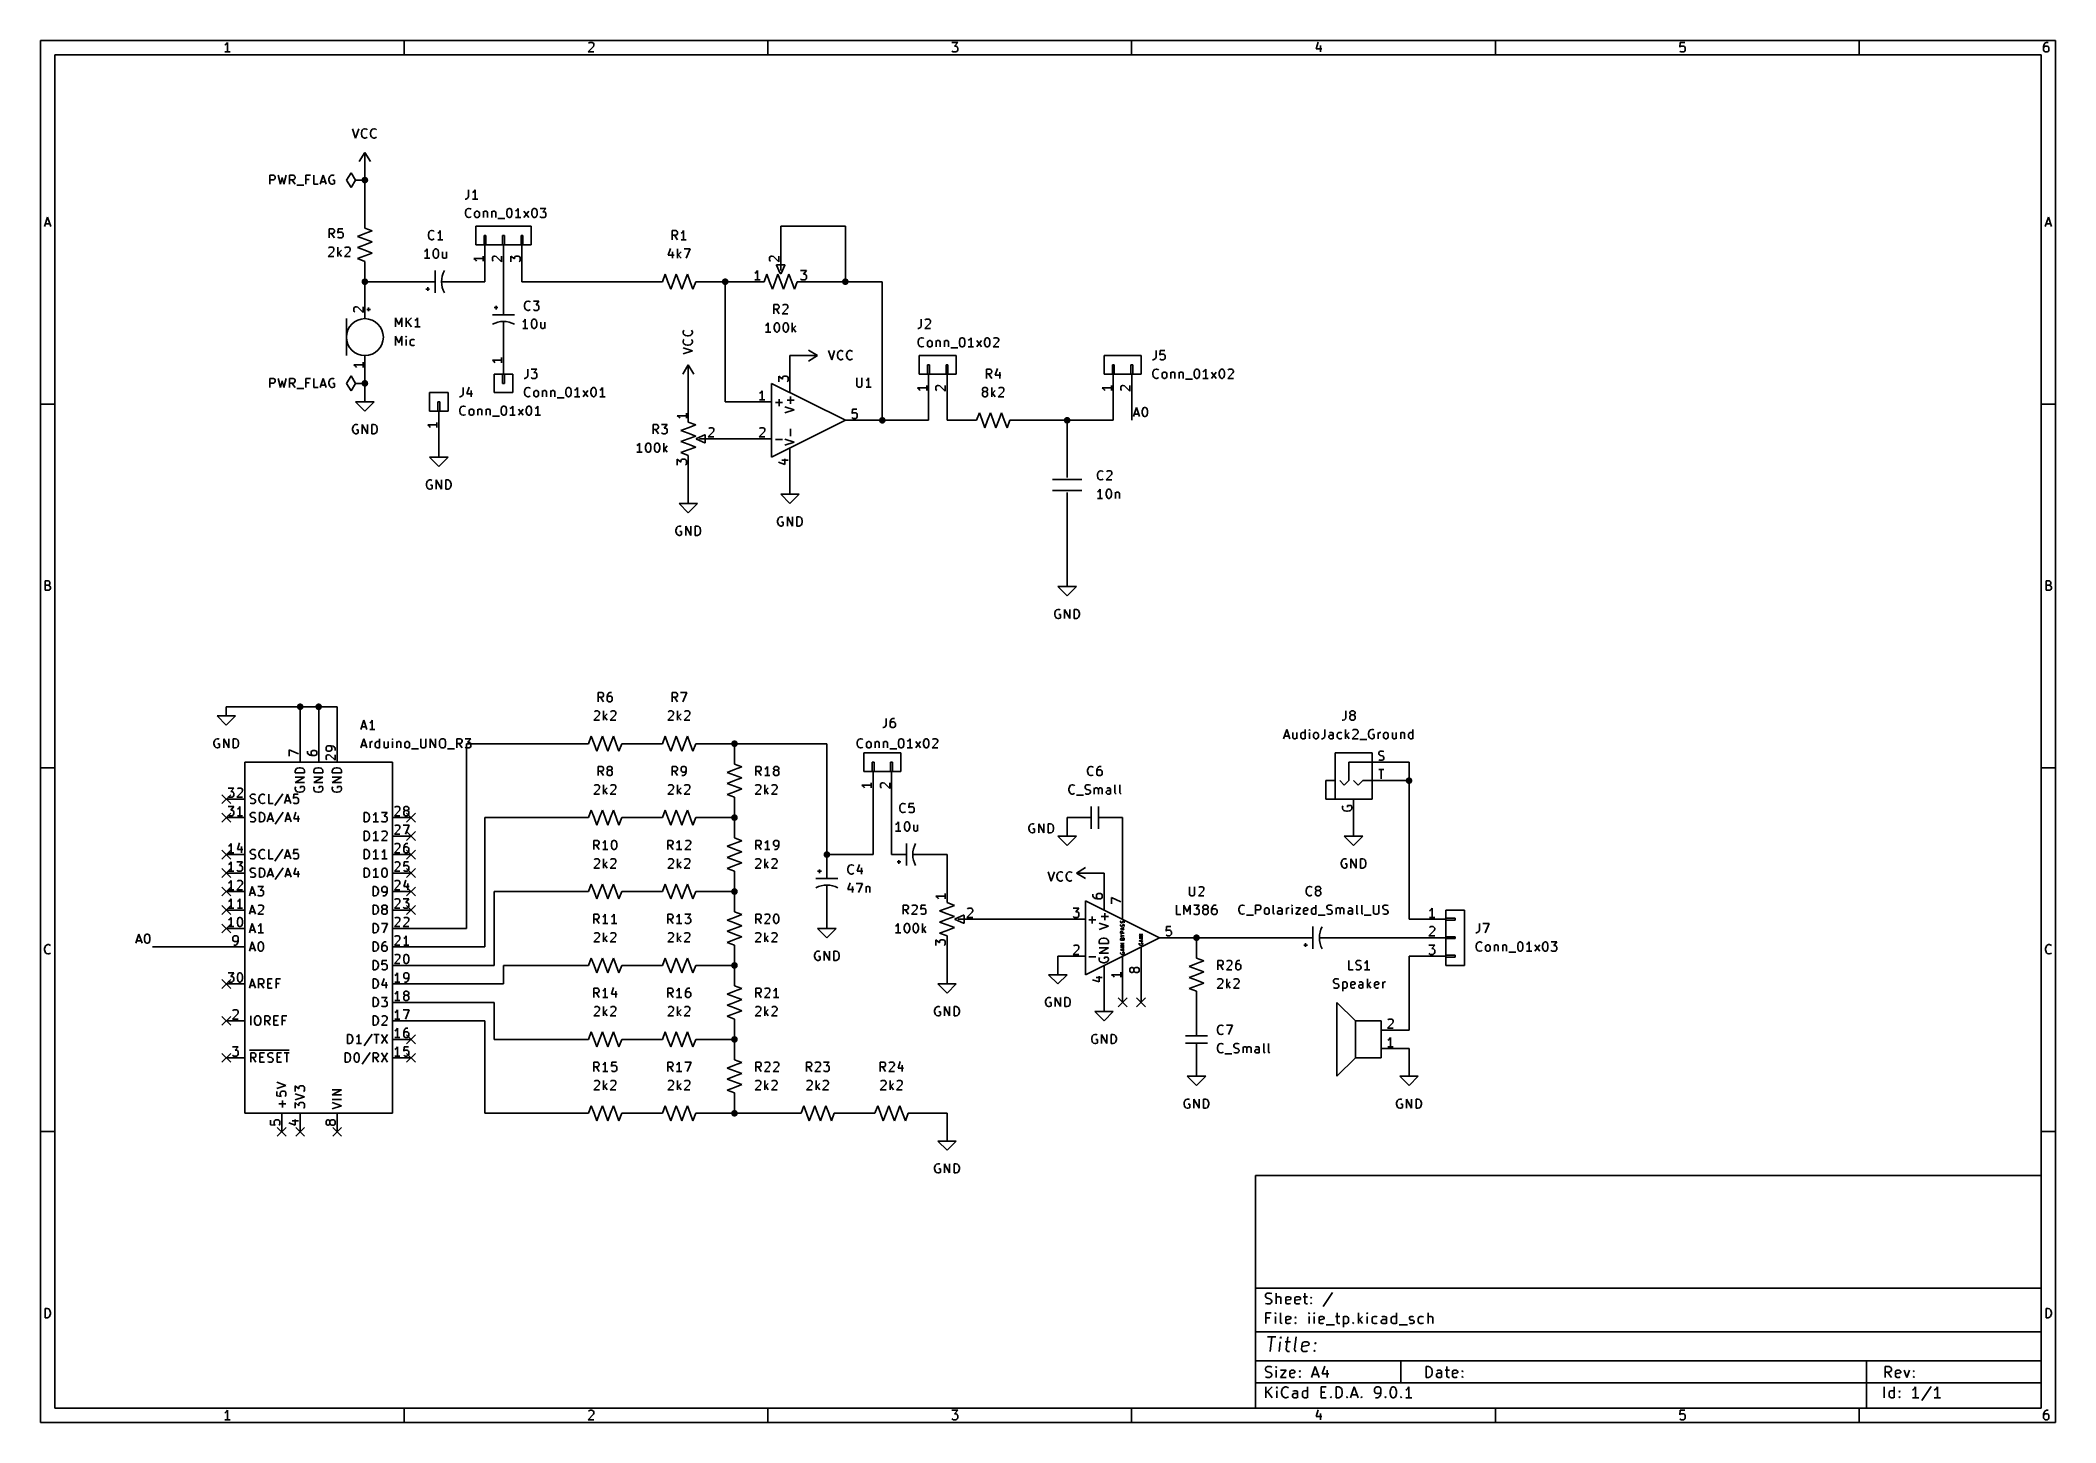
# Model space of a CAD drawing. Extents: x 0.4 to 11.3, y -7.9 to -0.4.
import ezdxf

# ---------------------------------------------------------------- set-up
doc = ezdxf.new("R2010")
doc.units = 0
doc.header["$MEASUREMENT"] = 0
for name, color, linetype in [('BLUE2', 5, 'CONTINUOUS'), ('CYAN2', 4, 'CONTINUOUS'), ('GRAY1', 251, 'CONTINUOUS'), ('GREEN3', 91, 'CONTINUOUS'), ('LYELLOW', 51, 'CONTINUOUS'), ('RED2', 1, 'CONTINUOUS'), ('RED3', 11, 'CONTINUOUS')]:
    doc.layers.add(name, color=color, linetype=linetype)

msp = doc.modelspace()

# ---------------------------------------------------------------- linework, layer by layer
at = {"layer": 'BLUE2', "linetype": 'CONTINUOUS'}
for p, q in [((1.376, -4.476), (1.424, -4.524)), ((1.424, -4.476), (1.376, -4.524)), ((1.376, -4.576), (1.424, -4.624)), ((1.424, -4.576), (1.376, -4.624)), ((2.376, -4.576), (2.424, -4.624)), ((2.424, -4.576), (2.376, -4.624)), ((2.376, -4.676), (2.424, -4.724)), ((2.424, -4.676), (2.376, -4.724)), ((1.376, -4.776), (1.424, -4.824)), ((1.424, -4.776), (1.376, -4.824)), ((2.376, -4.776), (2.424, -4.824)), ((2.424, -4.776), (2.376, -4.824)), ((1.376, -4.876), (1.424, -4.924)), ((1.424, -4.876), (1.376, -4.924)), ((2.376, -4.876), (2.424, -4.924)), ((2.424, -4.876), (2.376, -4.924)), ((1.376, -4.976), (1.424, -5.024)), ((1.424, -4.976), (1.376, -5.024)), ((2.376, -4.976), (2.424, -5.024)), ((2.424, -4.976), (2.376, -5.024)), ((1.376, -5.076), (1.424, -5.124)), ((1.424, -5.076), (1.376, -5.124)), ((2.376, -5.076), (2.424, -5.124)), ((2.424, -5.076), (2.376, -5.124)), ((1.376, -5.176), (1.424, -5.224)), ((1.424, -5.176), (1.376, -5.224)), ((1.376, -5.476), (1.424, -5.524)), ((1.424, -5.476), (1.376, -5.524)), ((6.226, -5.576), (6.274, -5.624)), ((6.274, -5.576), (6.226, -5.624)), ((6.326, -5.576), (6.374, -5.624)), ((6.374, -5.576), (6.326, -5.624)), ((1.376, -5.676), (1.424, -5.724)), ((1.424, -5.676), (1.376, -5.724)), ((2.376, -5.776), (2.424, -5.824)), ((2.424, -5.776), (2.376, -5.824)), ((1.376, -5.876), (1.424, -5.924)), ((1.424, -5.876), (1.376, -5.924)), ((2.376, -5.876), (2.424, -5.924)), ((2.424, -5.876), (2.376, -5.924)), ((1.676, -6.276), (1.724, -6.324)), ((1.724, -6.276), (1.676, -6.324)), ((1.776, -6.276), (1.824, -6.324)), ((1.824, -6.276), (1.776, -6.324)), ((1.976, -6.276), (2.024, -6.324)), ((2.024, -6.276), (1.976, -6.324))]:
    msp.add_line(p, q, dxfattribs=at)
at = {"layer": 'CYAN2', "linetype": 'CONTINUOUS'}
for p, q in [((2.083, -0.873), (2.1, -0.923)), ((2.083, -0.873), (2.1, -0.923)), ((2.1, -0.923), (2.117, -0.873)), ((2.1, -0.923), (2.117, -0.873)), ((2.131, -0.894), (2.133, -0.885)), ((2.131, -0.894), (2.133, -0.885)), ((2.131, -0.901), (2.131, -0.894)), ((2.131, -0.901), (2.131, -0.894)), ((2.133, -0.911), (2.131, -0.901)), ((2.133, -0.911), (2.131, -0.901)), ((2.133, -0.885), (2.136, -0.88)), ((2.133, -0.885), (2.136, -0.88)), ((2.136, -0.916), (2.133, -0.911)), ((2.136, -0.916), (2.133, -0.911)), ((2.136, -0.88), (2.14, -0.875)), ((2.136, -0.88), (2.14, -0.875)), ((2.14, -0.92), (2.136, -0.916)), ((2.14, -0.92), (2.136, -0.916)), ((2.14, -0.875), (2.148, -0.873)), ((2.14, -0.875), (2.148, -0.873)), ((2.148, -0.923), (2.14, -0.92)), ((2.148, -0.923), (2.14, -0.92)), ((2.148, -0.873), (2.152, -0.873)), ((2.148, -0.873), (2.152, -0.873)), ((2.152, -0.923), (2.148, -0.923)), ((2.152, -0.923), (2.148, -0.923)), ((2.152, -0.873), (2.16, -0.875)), ((2.152, -0.873), (2.16, -0.875)), ((2.16, -0.92), (2.152, -0.923)), ((2.16, -0.92), (2.152, -0.923)), ((2.16, -0.875), (2.162, -0.878)), ((2.16, -0.875), (2.162, -0.878)), ((2.162, -0.918), (2.16, -0.92)), ((2.162, -0.918), (2.16, -0.92)), ((2.181, -0.894), (2.183, -0.885)), ((2.181, -0.894), (2.183, -0.885)), ((2.181, -0.901), (2.181, -0.894)), ((2.181, -0.901), (2.181, -0.894)), ((2.183, -0.911), (2.181, -0.901)), ((2.183, -0.911), (2.181, -0.901)), ((2.183, -0.885), (2.186, -0.88)), ((2.183, -0.885), (2.186, -0.88)), ((2.186, -0.916), (2.183, -0.911)), ((2.186, -0.916), (2.183, -0.911)), ((2.186, -0.88), (2.19, -0.875)), ((2.186, -0.88), (2.19, -0.875)), ((2.19, -0.92), (2.186, -0.916)), ((2.19, -0.92), (2.186, -0.916)), ((2.19, -0.875), (2.198, -0.873)), ((2.19, -0.875), (2.198, -0.873)), ((2.198, -0.923), (2.19, -0.92)), ((2.198, -0.923), (2.19, -0.92)), ((2.198, -0.873), (2.202, -0.873)), ((2.198, -0.873), (2.202, -0.873)), ((2.202, -0.923), (2.198, -0.923)), ((2.202, -0.923), (2.198, -0.923)), ((2.202, -0.873), (2.21, -0.875)), ((2.202, -0.873), (2.21, -0.875)), ((2.21, -0.92), (2.202, -0.923)), ((2.21, -0.92), (2.202, -0.923)), ((2.21, -0.875), (2.212, -0.878)), ((2.21, -0.875), (2.212, -0.878)), ((2.212, -0.918), (2.21, -0.92)), ((2.212, -0.918), (2.21, -0.92)), ((1.636, -1.173), (1.636, -1.123)), ((1.636, -1.123), (1.655, -1.123)), ((1.636, -1.173), (1.636, -1.123)), ((1.636, -1.123), (1.655, -1.123)), ((1.655, -1.149), (1.636, -1.149)), ((1.655, -1.149), (1.636, -1.149)), ((1.655, -1.123), (1.66, -1.125)), ((1.655, -1.123), (1.66, -1.125)), ((1.66, -1.147), (1.655, -1.149)), ((1.66, -1.147), (1.655, -1.149)), ((1.66, -1.125), (1.662, -1.128)), ((1.66, -1.125), (1.662, -1.128)), ((1.662, -1.144), (1.66, -1.147)), ((1.662, -1.144), (1.66, -1.147)), ((1.662, -1.128), (1.665, -1.132)), ((1.662, -1.128), (1.665, -1.132)), ((1.665, -1.139), (1.662, -1.144)), ((1.665, -1.139), (1.662, -1.144)), ((1.665, -1.132), (1.665, -1.139)), ((1.665, -1.132), (1.665, -1.139)), ((1.681, -1.123), (1.693, -1.173)), ((1.681, -1.123), (1.693, -1.173)), ((1.693, -1.173), (1.703, -1.137)), ((1.693, -1.173), (1.703, -1.137)), ((1.703, -1.137), (1.712, -1.173)), ((1.703, -1.137), (1.712, -1.173)), ((1.712, -1.173), (1.724, -1.123)), ((1.712, -1.173), (1.724, -1.123)), ((1.743, -1.173), (1.743, -1.123)), ((1.743, -1.123), (1.762, -1.123)), ((1.743, -1.173), (1.743, -1.123)), ((1.743, -1.123), (1.762, -1.123)), ((1.762, -1.149), (1.743, -1.149)), ((1.762, -1.149), (1.743, -1.149)), ((1.772, -1.173), (1.755, -1.149)), ((1.772, -1.173), (1.755, -1.149)), ((1.762, -1.123), (1.767, -1.125)), ((1.762, -1.123), (1.767, -1.125)), ((1.767, -1.147), (1.762, -1.149)), ((1.767, -1.147), (1.762, -1.149)), ((1.767, -1.125), (1.769, -1.128)), ((1.767, -1.125), (1.769, -1.128)), ((1.769, -1.144), (1.767, -1.147)), ((1.769, -1.144), (1.767, -1.147)), ((1.769, -1.128), (1.772, -1.132)), ((1.769, -1.128), (1.772, -1.132)), ((1.772, -1.139), (1.769, -1.144)), ((1.772, -1.139), (1.769, -1.144)), ((1.772, -1.132), (1.772, -1.139)), ((1.772, -1.132), (1.772, -1.139)), ((1.781, -1.178), (1.819, -1.178)), ((1.781, -1.178), (1.819, -1.178)), ((1.831, -1.173), (1.831, -1.123)), ((1.831, -1.123), (1.855, -1.123)), ((1.831, -1.173), (1.831, -1.123)), ((1.831, -1.123), (1.855, -1.123)), ((1.848, -1.147), (1.831, -1.147)), ((1.848, -1.147), (1.831, -1.147)), ((1.874, -1.173), (1.874, -1.123)), ((1.874, -1.173), (1.874, -1.123)), ((1.898, -1.173), (1.874, -1.173)), ((1.898, -1.173), (1.874, -1.173)), ((1.908, -1.173), (1.924, -1.123)), ((1.908, -1.173), (1.924, -1.123)), ((1.912, -1.159), (1.936, -1.159)), ((1.912, -1.159), (1.936, -1.159)), ((1.924, -1.123), (1.941, -1.173)), ((1.924, -1.123), (1.941, -1.173)), ((1.958, -1.135), (1.955, -1.144)), ((1.958, -1.135), (1.955, -1.144)), ((1.955, -1.144), (1.955, -1.151)), ((1.955, -1.144), (1.955, -1.151)), ((1.955, -1.151), (1.958, -1.161)), ((1.955, -1.151), (1.958, -1.161)), ((1.96, -1.13), (1.958, -1.135)), ((1.96, -1.13), (1.958, -1.135)), ((1.958, -1.161), (1.96, -1.166)), ((1.958, -1.161), (1.96, -1.166)), ((1.965, -1.125), (1.96, -1.13)), ((1.965, -1.125), (1.96, -1.13)), ((1.96, -1.166), (1.965, -1.17)), ((1.96, -1.166), (1.965, -1.17)), ((1.972, -1.123), (1.965, -1.125)), ((1.972, -1.123), (1.965, -1.125)), ((1.965, -1.17), (1.972, -1.173)), ((1.965, -1.17), (1.972, -1.173)), ((1.979, -1.123), (1.972, -1.123)), ((1.979, -1.123), (1.972, -1.123)), ((1.972, -1.173), (1.977, -1.173)), ((1.972, -1.173), (1.977, -1.173)), ((1.986, -1.151), (1.977, -1.151)), ((1.986, -1.151), (1.977, -1.151)), ((1.977, -1.173), (1.984, -1.17)), ((1.977, -1.173), (1.984, -1.17)), ((1.984, -1.125), (1.979, -1.123)), ((1.984, -1.125), (1.979, -1.123)), ((1.984, -1.17), (1.986, -1.168)), ((1.984, -1.17), (1.986, -1.168)), ((1.986, -1.168), (1.986, -1.151)), ((1.986, -1.168), (1.986, -1.151)), ((2.696, -1.253), (2.692, -1.253)), ((2.703, -1.25), (2.696, -1.253)), ((2.699, -1.31), (2.703, -1.305)), ((2.708, -1.246), (2.703, -1.25)), ((2.703, -1.305), (2.711, -1.303)), ((2.711, -1.239), (2.708, -1.246)), ((2.711, -1.203), (2.711, -1.239)), ((2.711, -1.303), (2.715, -1.303)), ((2.715, -1.303), (2.722, -1.305)), ((2.722, -1.305), (2.725, -1.308)), ((2.737, -1.215), (2.732, -1.217)), ((2.761, -1.253), (2.732, -1.253)), ((2.742, -1.21), (2.737, -1.215)), ((2.746, -1.203), (2.742, -1.21)), ((2.746, -1.253), (2.746, -1.203)), ((2.92, -1.312), (2.922, -1.308)), ((2.922, -1.308), (2.925, -1.305)), ((2.925, -1.305), (2.93, -1.303)), ((2.93, -1.303), (2.934, -1.303)), ((2.934, -1.303), (2.939, -1.305)), ((2.939, -1.305), (2.942, -1.308)), ((2.942, -1.308), (2.944, -1.312)), ((2.98, -1.303), (2.975, -1.31)), ((2.98, -1.353), (2.98, -1.303)), ((3.056, -1.312), (3.058, -1.308)), ((3.058, -1.308), (3.061, -1.305)), ((3.061, -1.305), (3.065, -1.303)), ((3.065, -1.303), (3.07, -1.303)), ((3.07, -1.303), (3.075, -1.305)), ((3.075, -1.305), (3.077, -1.308)), ((3.077, -1.308), (3.08, -1.312)), ((3.099, -1.303), (3.13, -1.303)), ((3.13, -1.303), (3.113, -1.322)), ((1.956, -1.463), (1.956, -1.413)), ((1.956, -1.413), (1.975, -1.413)), ((1.975, -1.413), (1.98, -1.415)), ((1.98, -1.415), (1.982, -1.418)), ((1.982, -1.418), (1.985, -1.422)), ((2.006, -1.413), (2.004, -1.437)), ((2.03, -1.413), (2.006, -1.413)), ((2.694, -1.324), (2.696, -1.315)), ((2.694, -1.331), (2.694, -1.324)), ((2.696, -1.341), (2.694, -1.331)), ((2.696, -1.315), (2.699, -1.31)), ((2.699, -1.346), (2.696, -1.341)), ((2.703, -1.35), (2.699, -1.346)), ((2.711, -1.353), (2.703, -1.35)), ((2.715, -1.353), (2.711, -1.353)), ((2.722, -1.35), (2.715, -1.353)), ((2.725, -1.348), (2.722, -1.35)), ((2.744, -1.329), (2.746, -1.324)), ((2.744, -1.343), (2.744, -1.329)), ((2.746, -1.348), (2.744, -1.343)), ((2.746, -1.324), (2.749, -1.322)), ((2.749, -1.35), (2.746, -1.348)), ((2.749, -1.322), (2.753, -1.319)), ((2.753, -1.353), (2.749, -1.35)), ((2.753, -1.319), (2.761, -1.319)), ((2.761, -1.353), (2.753, -1.353)), ((2.761, -1.319), (2.765, -1.322)), ((2.765, -1.35), (2.761, -1.353)), ((2.765, -1.322), (2.768, -1.324)), ((2.768, -1.348), (2.765, -1.35)), ((2.768, -1.324), (2.77, -1.329)), ((2.77, -1.343), (2.768, -1.348)), ((2.77, -1.329), (2.77, -1.343)), ((2.792, -1.319), (2.792, -1.353)), ((2.792, -1.324), (2.794, -1.322)), ((2.794, -1.322), (2.799, -1.319)), ((2.799, -1.319), (2.806, -1.319)), ((2.806, -1.319), (2.811, -1.322)), ((2.811, -1.322), (2.813, -1.327)), ((2.813, -1.327), (2.813, -1.353)), ((2.837, -1.319), (2.837, -1.353)), ((2.837, -1.324), (2.839, -1.322)), ((2.839, -1.322), (2.844, -1.319)), ((2.844, -1.319), (2.851, -1.319)), ((2.851, -1.319), (2.856, -1.322)), ((2.856, -1.322), (2.858, -1.327)), ((2.858, -1.327), (2.858, -1.353)), ((2.87, -1.358), (2.908, -1.358)), ((2.918, -1.322), (2.92, -1.312)), ((2.918, -1.334), (2.918, -1.322)), ((2.92, -1.343), (2.918, -1.334)), ((2.922, -1.348), (2.92, -1.343)), ((2.925, -1.35), (2.922, -1.348)), ((2.93, -1.353), (2.925, -1.35)), ((2.934, -1.353), (2.93, -1.353)), ((2.939, -1.35), (2.934, -1.353)), ((2.942, -1.348), (2.939, -1.35)), ((2.944, -1.343), (2.942, -1.348)), ((2.944, -1.312), (2.946, -1.322)), ((2.946, -1.334), (2.944, -1.343)), ((2.946, -1.322), (2.946, -1.334)), ((2.97, -1.315), (2.965, -1.317)), ((2.994, -1.353), (2.965, -1.353)), ((2.975, -1.31), (2.97, -1.315)), ((3.011, -1.353), (3.037, -1.319)), ((3.011, -1.319), (3.037, -1.353)), ((3.053, -1.322), (3.056, -1.312)), ((3.053, -1.334), (3.053, -1.322)), ((3.056, -1.343), (3.053, -1.334)), ((3.058, -1.348), (3.056, -1.343)), ((3.061, -1.35), (3.058, -1.348)), ((3.065, -1.353), (3.061, -1.35)), ((3.07, -1.353), (3.065, -1.353)), ((3.075, -1.35), (3.07, -1.353)), ((3.077, -1.348), (3.075, -1.35)), ((3.08, -1.343), (3.077, -1.348)), ((3.08, -1.312), (3.082, -1.322)), ((3.082, -1.334), (3.08, -1.343)), ((3.082, -1.322), (3.082, -1.334)), ((3.101, -1.35), (3.099, -1.348)), ((3.106, -1.353), (3.101, -1.35)), ((3.12, -1.353), (3.106, -1.353)), ((3.113, -1.322), (3.12, -1.322)), ((3.12, -1.322), (3.125, -1.324)), ((3.125, -1.35), (3.12, -1.353)), ((3.125, -1.324), (3.127, -1.327)), ((3.127, -1.348), (3.125, -1.35)), ((3.127, -1.327), (3.13, -1.331)), ((3.13, -1.343), (3.127, -1.348)), ((3.13, -1.331), (3.13, -1.343)), ((1.954, -1.518), (1.956, -1.515)), ((1.975, -1.439), (1.956, -1.439)), ((1.956, -1.515), (1.961, -1.513)), ((1.961, -1.513), (1.973, -1.513)), ((1.985, -1.463), (1.968, -1.439)), ((1.973, -1.513), (1.978, -1.515)), ((1.98, -1.437), (1.975, -1.439)), ((1.978, -1.515), (1.98, -1.518)), ((1.982, -1.434), (1.98, -1.437)), ((1.98, -1.518), (1.982, -1.522)), ((1.985, -1.429), (1.982, -1.434)), ((1.982, -1.522), (1.982, -1.527)), ((1.985, -1.422), (1.985, -1.429)), ((2.004, -1.437), (2.006, -1.434)), ((2.006, -1.46), (2.004, -1.458)), ((2.004, -1.563), (2.004, -1.513)), ((2.006, -1.434), (2.011, -1.432)), ((2.011, -1.463), (2.006, -1.46)), ((2.011, -1.432), (2.023, -1.432)), ((2.023, -1.463), (2.011, -1.463)), ((2.023, -1.432), (2.028, -1.434)), ((2.028, -1.46), (2.023, -1.463)), ((2.028, -1.434), (2.03, -1.437)), ((2.03, -1.458), (2.028, -1.46)), ((2.03, -1.437), (2.032, -1.441)), ((2.032, -1.453), (2.03, -1.458)), ((2.032, -1.441), (2.032, -1.453)), ((2.042, -1.518), (2.044, -1.515)), ((2.044, -1.515), (2.049, -1.513)), ((2.049, -1.513), (2.061, -1.513)), ((2.061, -1.513), (2.066, -1.515)), ((2.066, -1.515), (2.068, -1.518)), ((2.068, -1.518), (2.071, -1.522)), ((2.071, -1.522), (2.071, -1.527)), ((2.487, -1.523), (2.482, -1.53)), ((2.487, -1.573), (2.487, -1.523)), ((2.494, -1.444), (2.496, -1.435)), ((2.494, -1.451), (2.494, -1.444)), ((2.496, -1.461), (2.494, -1.451)), ((2.496, -1.435), (2.498, -1.43)), ((2.498, -1.466), (2.496, -1.461)), ((2.498, -1.43), (2.503, -1.425)), ((2.503, -1.47), (2.498, -1.466)), ((2.503, -1.425), (2.51, -1.423)), ((2.51, -1.473), (2.503, -1.47)), ((2.51, -1.423), (2.515, -1.423)), ((2.515, -1.473), (2.51, -1.473)), ((2.515, -1.423), (2.522, -1.425)), ((2.522, -1.47), (2.515, -1.473)), ((2.522, -1.425), (2.525, -1.428)), ((2.525, -1.468), (2.522, -1.47)), ((2.525, -1.528), (2.527, -1.525)), ((2.527, -1.525), (2.532, -1.523)), ((2.532, -1.523), (2.537, -1.523)), ((2.537, -1.523), (2.541, -1.525)), ((2.541, -1.525), (2.544, -1.528)), ((2.548, -1.435), (2.544, -1.437)), ((2.572, -1.473), (2.544, -1.473)), ((2.553, -1.43), (2.548, -1.435)), ((2.558, -1.423), (2.553, -1.43)), ((2.558, -1.473), (2.558, -1.423)), ((3.804, -1.52), (3.792, -1.556)), ((3.813, -1.473), (3.813, -1.423)), ((3.813, -1.423), (3.832, -1.423)), ((3.832, -1.449), (3.813, -1.449)), ((3.842, -1.473), (3.825, -1.449)), ((3.832, -1.423), (3.837, -1.425)), ((3.837, -1.447), (3.832, -1.449)), ((3.837, -1.425), (3.839, -1.428)), ((3.839, -1.444), (3.837, -1.447)), ((3.839, -1.428), (3.842, -1.432)), ((3.842, -1.439), (3.839, -1.444)), ((3.842, -1.432), (3.842, -1.439)), ((3.842, -1.573), (3.842, -1.523)), ((3.865, -1.435), (3.861, -1.437)), ((3.889, -1.473), (3.861, -1.473)), ((3.87, -1.43), (3.865, -1.435)), ((3.875, -1.423), (3.87, -1.43)), ((3.875, -1.473), (3.875, -1.423)), ((3.877, -1.523), (3.911, -1.523)), ((3.911, -1.523), (3.889, -1.573)), ((1.98, -1.534), (1.952, -1.563)), ((1.952, -1.563), (1.982, -1.563)), ((1.982, -1.527), (1.98, -1.534)), ((2.023, -1.529), (2.004, -1.549)), ((2.009, -1.544), (2.023, -1.563)), ((2.068, -1.534), (2.04, -1.563)), ((2.04, -1.563), (2.071, -1.563)), ((2.071, -1.527), (2.068, -1.534)), ((2.477, -1.535), (2.472, -1.537)), ((2.501, -1.573), (2.472, -1.573)), ((2.482, -1.53), (2.477, -1.535)), ((2.52, -1.542), (2.522, -1.532)), ((2.52, -1.554), (2.52, -1.542)), ((2.522, -1.563), (2.52, -1.554)), ((2.522, -1.532), (2.525, -1.528)), ((2.525, -1.568), (2.522, -1.563)), ((2.527, -1.57), (2.525, -1.568)), ((2.532, -1.573), (2.527, -1.57)), ((2.537, -1.573), (2.532, -1.573)), ((2.541, -1.57), (2.537, -1.573)), ((2.544, -1.568), (2.541, -1.57)), ((2.544, -1.528), (2.546, -1.532)), ((2.546, -1.563), (2.544, -1.568)), ((2.546, -1.532), (2.548, -1.542)), ((2.548, -1.554), (2.546, -1.563)), ((2.548, -1.542), (2.548, -1.554)), ((2.57, -1.539), (2.57, -1.566)), ((2.57, -1.566), (2.572, -1.57)), ((2.572, -1.57), (2.577, -1.573)), ((2.577, -1.573), (2.584, -1.573)), ((2.584, -1.573), (2.589, -1.57)), ((2.589, -1.57), (2.591, -1.568)), ((2.591, -1.539), (2.591, -1.573)), ((3.792, -1.556), (3.823, -1.556)), ((3.815, -1.539), (3.815, -1.573)), ((3.861, -1.539), (3.842, -1.559)), ((3.846, -1.554), (3.861, -1.573)), ((3.014, -1.827), (3.016, -1.818)), ((3.014, -1.834), (3.014, -1.827)), ((3.016, -1.844), (3.014, -1.834)), ((3.016, -1.818), (3.019, -1.813)), ((3.019, -1.849), (3.016, -1.844)), ((3.019, -1.813), (3.023, -1.808)), ((3.023, -1.853), (3.019, -1.849)), ((3.023, -1.808), (3.031, -1.806)), ((3.031, -1.856), (3.023, -1.853)), ((3.031, -1.806), (3.035, -1.806)), ((3.035, -1.806), (3.042, -1.808)), ((3.042, -1.853), (3.035, -1.856)), ((3.042, -1.808), (3.045, -1.811)), ((3.045, -1.851), (3.042, -1.853)), ((3.062, -1.806), (3.092, -1.806)), ((3.064, -1.853), (3.062, -1.851)), ((3.069, -1.856), (3.064, -1.853)), ((3.092, -1.806), (3.076, -1.825)), ((3.076, -1.825), (3.083, -1.825)), ((3.083, -1.825), (3.088, -1.827)), ((3.088, -1.853), (3.083, -1.856)), ((3.088, -1.827), (3.09, -1.83)), ((3.09, -1.851), (3.088, -1.853)), ((3.09, -1.83), (3.092, -1.834)), ((3.092, -1.846), (3.09, -1.851)), ((3.092, -1.834), (3.092, -1.846)), ((4.363, -1.873), (4.363, -1.823)), ((4.363, -1.823), (4.382, -1.823)), ((4.382, -1.849), (4.363, -1.849)), ((4.392, -1.873), (4.375, -1.849)), ((4.382, -1.823), (4.387, -1.825)), ((4.387, -1.847), (4.382, -1.849)), ((4.387, -1.825), (4.389, -1.828)), ((4.389, -1.844), (4.387, -1.847)), ((4.389, -1.828), (4.392, -1.832)), ((4.392, -1.839), (4.389, -1.844)), ((4.392, -1.832), (4.392, -1.839)), ((4.437, -1.844), (4.408, -1.873)), ((4.411, -1.828), (4.413, -1.825)), ((4.413, -1.825), (4.418, -1.823)), ((4.418, -1.823), (4.43, -1.823)), ((4.43, -1.823), (4.435, -1.825)), ((4.435, -1.825), (4.437, -1.828)), ((4.437, -1.828), (4.439, -1.832)), ((4.439, -1.837), (4.437, -1.844)), ((4.439, -1.832), (4.439, -1.837)), ((2.316, -1.945), (2.316, -1.895)), ((2.316, -1.895), (2.333, -1.931)), ((2.316, -1.945), (2.316, -1.895)), ((2.316, -1.895), (2.333, -1.931)), ((2.333, -1.931), (2.35, -1.895)), ((2.333, -1.931), (2.35, -1.895)), ((2.35, -1.895), (2.35, -1.945)), ((2.35, -1.895), (2.35, -1.945)), ((2.373, -1.945), (2.373, -1.895)), ((2.402, -1.895), (2.373, -1.924)), ((2.373, -1.945), (2.373, -1.895)), ((2.402, -1.895), (2.373, -1.924)), ((2.402, -1.945), (2.381, -1.917)), ((2.402, -1.945), (2.381, -1.917)), ((2.426, -1.907), (2.421, -1.91)), ((2.426, -1.907), (2.421, -1.91)), ((2.45, -1.945), (2.421, -1.945)), ((2.45, -1.945), (2.421, -1.945)), ((2.431, -1.902), (2.426, -1.907)), ((2.431, -1.902), (2.426, -1.907)), ((2.435, -1.895), (2.431, -1.902)), ((2.435, -1.895), (2.431, -1.902)), ((2.435, -1.945), (2.435, -1.895)), ((2.435, -1.945), (2.435, -1.895)), ((3.009, -1.915), (3.004, -1.917)), ((3.032, -1.953), (3.004, -1.953)), ((3.013, -1.91), (3.009, -1.915)), ((3.018, -1.903), (3.013, -1.91)), ((3.018, -1.953), (3.018, -1.903)), ((3.035, -1.856), (3.031, -1.856)), ((3.052, -1.922), (3.054, -1.912)), ((3.052, -1.934), (3.052, -1.922)), ((3.054, -1.943), (3.052, -1.934)), ((3.054, -1.912), (3.056, -1.908)), ((3.056, -1.948), (3.054, -1.943)), ((3.056, -1.908), (3.059, -1.905)), ((3.059, -1.95), (3.056, -1.948)), ((3.059, -1.905), (3.063, -1.903)), ((3.063, -1.953), (3.059, -1.95)), ((3.063, -1.903), (3.068, -1.903)), ((3.068, -1.953), (3.063, -1.953)), ((3.068, -1.903), (3.073, -1.905)), ((3.073, -1.95), (3.068, -1.953)), ((3.083, -1.856), (3.069, -1.856)), ((3.073, -1.905), (3.075, -1.908)), ((3.075, -1.948), (3.073, -1.95)), ((3.075, -1.908), (3.078, -1.912)), ((3.078, -1.943), (3.075, -1.948)), ((3.078, -1.912), (3.08, -1.922)), ((3.08, -1.934), (3.078, -1.943)), ((3.08, -1.922), (3.08, -1.934)), ((3.102, -1.919), (3.102, -1.946)), ((3.102, -1.946), (3.104, -1.95)), ((3.104, -1.95), (3.109, -1.953)), ((3.109, -1.953), (3.116, -1.953)), ((3.116, -1.953), (3.121, -1.95)), ((3.121, -1.95), (3.123, -1.948)), ((3.123, -1.919), (3.123, -1.953)), ((3.875, -1.965), (3.878, -1.962)), ((3.918, -1.962), (3.92, -1.965)), ((4.323, -1.935), (4.318, -1.937)), ((4.327, -1.93), (4.323, -1.935)), ((4.332, -1.923), (4.327, -1.93)), ((4.332, -1.973), (4.332, -1.923)), ((4.365, -1.942), (4.368, -1.932)), ((4.365, -1.954), (4.365, -1.942)), ((4.368, -1.963), (4.365, -1.954)), ((4.368, -1.932), (4.37, -1.928)), ((4.37, -1.928), (4.373, -1.925)), ((4.373, -1.925), (4.377, -1.923)), ((4.377, -1.923), (4.382, -1.923)), ((4.382, -1.923), (4.387, -1.925)), ((4.387, -1.925), (4.389, -1.928)), ((4.389, -1.928), (4.392, -1.932)), ((4.392, -1.932), (4.394, -1.942)), ((4.394, -1.954), (4.392, -1.963)), ((4.394, -1.942), (4.394, -1.954)), ((4.408, -1.873), (4.439, -1.873)), ((4.413, -1.942), (4.415, -1.932)), ((4.413, -1.954), (4.413, -1.942)), ((4.415, -1.963), (4.413, -1.954)), ((4.415, -1.932), (4.418, -1.928)), ((4.418, -1.928), (4.42, -1.925)), ((4.42, -1.925), (4.425, -1.923)), ((4.425, -1.923), (4.43, -1.923)), ((4.43, -1.923), (4.435, -1.925)), ((4.435, -1.925), (4.437, -1.928)), ((4.437, -1.928), (4.439, -1.932)), ((4.439, -1.932), (4.442, -1.942)), ((4.442, -1.954), (4.439, -1.963)), ((4.442, -1.942), (4.442, -1.954)), ((4.463, -1.973), (4.463, -1.923)), ((4.482, -1.939), (4.463, -1.959)), ((4.468, -1.954), (4.482, -1.973)), ((5.146, -1.953), (5.142, -1.953)), ((5.146, -1.953), (5.142, -1.953)), ((5.153, -1.95), (5.146, -1.953)), ((5.153, -1.95), (5.146, -1.953)), ((5.158, -1.946), (5.153, -1.95)), ((5.158, -1.946), (5.153, -1.95)), ((5.161, -1.939), (5.158, -1.946)), ((5.161, -1.939), (5.158, -1.946)), ((5.161, -1.903), (5.161, -1.939)), ((5.161, -1.903), (5.161, -1.939)), ((5.208, -1.924), (5.18, -1.953)), ((5.208, -1.924), (5.18, -1.953)), ((5.18, -1.953), (5.211, -1.953)), ((5.18, -1.953), (5.211, -1.953)), ((5.182, -1.908), (5.184, -1.905)), ((5.182, -1.908), (5.184, -1.905)), ((5.184, -1.905), (5.189, -1.903)), ((5.184, -1.905), (5.189, -1.903)), ((5.189, -1.903), (5.201, -1.903)), ((5.189, -1.903), (5.201, -1.903)), ((5.201, -1.903), (5.206, -1.905)), ((5.201, -1.903), (5.206, -1.905)), ((5.206, -1.905), (5.208, -1.908)), ((5.206, -1.905), (5.208, -1.908)), ((5.208, -1.908), (5.211, -1.912)), ((5.208, -1.908), (5.211, -1.912)), ((5.211, -1.917), (5.208, -1.924)), ((5.211, -1.917), (5.208, -1.924)), ((5.211, -1.912), (5.211, -1.917)), ((5.211, -1.912), (5.211, -1.917)), ((2.316, -2.045), (2.316, -1.995)), ((2.316, -1.995), (2.333, -2.031)), ((2.316, -2.045), (2.316, -1.995)), ((2.316, -1.995), (2.333, -2.031)), ((2.333, -2.031), (2.35, -1.995)), ((2.333, -2.031), (2.35, -1.995)), ((2.35, -1.995), (2.35, -2.045)), ((2.35, -1.995), (2.35, -2.045)), ((2.373, -1.995), (2.371, -1.998)), ((2.373, -1.995), (2.371, -1.998)), ((2.371, -1.998), (2.373, -2)), ((2.371, -1.998), (2.373, -2)), ((2.376, -1.998), (2.373, -1.995)), ((2.373, -1.995), (2.373, -2)), ((2.376, -1.998), (2.373, -1.995)), ((2.373, -1.995), (2.373, -2)), ((2.373, -2), (2.376, -1.998)), ((2.373, -2), (2.376, -1.998)), ((2.373, -2.045), (2.373, -2.012)), ((2.373, -2.045), (2.373, -2.012)), ((2.395, -2.021), (2.397, -2.017)), ((2.395, -2.021), (2.397, -2.017)), ((2.395, -2.036), (2.395, -2.021)), ((2.395, -2.036), (2.395, -2.021)), ((2.397, -2.041), (2.395, -2.036)), ((2.397, -2.041), (2.395, -2.036)), ((2.397, -2.017), (2.4, -2.014)), ((2.397, -2.017), (2.4, -2.014)), ((2.4, -2.043), (2.397, -2.041)), ((2.4, -2.043), (2.397, -2.041)), ((2.4, -2.014), (2.404, -2.012)), ((2.4, -2.014), (2.404, -2.012)), ((2.404, -2.045), (2.4, -2.043)), ((2.404, -2.045), (2.4, -2.043)), ((2.404, -2.012), (2.414, -2.012)), ((2.404, -2.012), (2.414, -2.012)), ((2.414, -2.045), (2.404, -2.045)), ((2.414, -2.045), (2.404, -2.045)), ((2.414, -2.012), (2.419, -2.014)), ((2.414, -2.012), (2.419, -2.014)), ((2.419, -2.043), (2.414, -2.045)), ((2.419, -2.043), (2.414, -2.045)), ((3.873, -1.972), (3.875, -1.965)), ((3.873, -1.977), (3.873, -1.972)), ((3.875, -1.984), (3.873, -1.977)), ((3.873, -2.022), (3.875, -2.015)), ((3.873, -2.027), (3.873, -2.022)), ((3.875, -2.034), (3.873, -2.027)), ((3.923, -2.074), (3.873, -2.058)), ((3.88, -1.988), (3.875, -1.984)), ((3.875, -2.015), (3.878, -2.012)), ((3.88, -2.038), (3.875, -2.034)), ((3.885, -1.991), (3.88, -1.988)), ((3.885, -2.041), (3.88, -2.038)), ((3.894, -1.993), (3.885, -1.991)), ((3.894, -2.043), (3.885, -2.041)), ((3.901, -1.993), (3.894, -1.993)), ((3.901, -2.043), (3.894, -2.043)), ((3.911, -1.991), (3.901, -1.993)), ((3.911, -2.041), (3.901, -2.043)), ((3.916, -1.988), (3.911, -1.991)), ((3.916, -2.038), (3.911, -2.041)), ((3.92, -1.984), (3.916, -1.988)), ((3.92, -2.034), (3.916, -2.038)), ((3.918, -2.012), (3.92, -2.015)), ((3.92, -1.965), (3.923, -1.972)), ((3.923, -1.977), (3.92, -1.984)), ((3.92, -2.015), (3.923, -2.022)), ((3.923, -2.027), (3.92, -2.034)), ((3.923, -1.972), (3.923, -1.977)), ((3.923, -2.022), (3.923, -2.027)), ((4.346, -1.973), (4.318, -1.973)), ((4.37, -1.968), (4.368, -1.963)), ((4.373, -1.97), (4.37, -1.968)), ((4.377, -1.973), (4.373, -1.97)), ((4.382, -1.973), (4.377, -1.973)), ((4.387, -1.97), (4.382, -1.973)), ((4.389, -1.968), (4.387, -1.97)), ((4.392, -1.963), (4.389, -1.968)), ((4.418, -1.968), (4.415, -1.963)), ((4.42, -1.97), (4.418, -1.968)), ((4.425, -1.973), (4.42, -1.97)), ((4.43, -1.973), (4.425, -1.973)), ((4.435, -1.97), (4.43, -1.973)), ((4.437, -1.968), (4.435, -1.97)), ((4.439, -1.963), (4.437, -1.968)), ((5.144, -2.024), (5.146, -2.015)), ((5.144, -2.024), (5.146, -2.015)), ((5.144, -2.031), (5.144, -2.024)), ((5.144, -2.031), (5.144, -2.024)), ((5.146, -2.041), (5.144, -2.031)), ((5.146, -2.041), (5.144, -2.031)), ((5.146, -2.015), (5.149, -2.01)), ((5.146, -2.015), (5.149, -2.01)), ((5.149, -2.046), (5.146, -2.041)), ((5.149, -2.046), (5.146, -2.041)), ((5.149, -2.01), (5.153, -2.005)), ((5.149, -2.01), (5.153, -2.005)), ((5.153, -2.05), (5.149, -2.046)), ((5.153, -2.05), (5.149, -2.046)), ((5.153, -2.005), (5.161, -2.003)), ((5.153, -2.005), (5.161, -2.003)), ((5.161, -2.053), (5.153, -2.05)), ((5.161, -2.053), (5.153, -2.05)), ((5.161, -2.003), (5.165, -2.003)), ((5.161, -2.003), (5.165, -2.003)), ((5.165, -2.053), (5.161, -2.053)), ((5.165, -2.053), (5.161, -2.053)), ((5.165, -2.003), (5.172, -2.005)), ((5.165, -2.003), (5.172, -2.005)), ((5.172, -2.05), (5.165, -2.053)), ((5.172, -2.05), (5.165, -2.053)), ((5.172, -2.005), (5.175, -2.008)), ((5.172, -2.005), (5.175, -2.008)), ((5.175, -2.048), (5.172, -2.05)), ((5.175, -2.048), (5.172, -2.05)), ((5.194, -2.029), (5.196, -2.024)), ((5.194, -2.029), (5.196, -2.024)), ((5.194, -2.043), (5.194, -2.029)), ((5.194, -2.043), (5.194, -2.029)), ((5.196, -2.048), (5.194, -2.043)), ((5.196, -2.048), (5.194, -2.043)), ((5.196, -2.024), (5.199, -2.022)), ((5.196, -2.024), (5.199, -2.022)), ((5.199, -2.05), (5.196, -2.048)), ((5.199, -2.05), (5.196, -2.048)), ((5.199, -2.022), (5.203, -2.019)), ((5.199, -2.022), (5.203, -2.019)), ((5.203, -2.053), (5.199, -2.05)), ((5.203, -2.053), (5.199, -2.05)), ((5.203, -2.019), (5.211, -2.019)), ((5.203, -2.019), (5.211, -2.019)), ((5.211, -2.053), (5.203, -2.053)), ((5.211, -2.053), (5.203, -2.053)), ((5.211, -2.019), (5.215, -2.022)), ((5.211, -2.019), (5.215, -2.022)), ((5.215, -2.05), (5.211, -2.053)), ((5.215, -2.05), (5.211, -2.053)), ((5.215, -2.022), (5.218, -2.024)), ((5.215, -2.022), (5.218, -2.024)), ((5.218, -2.048), (5.215, -2.05)), ((5.218, -2.048), (5.215, -2.05)), ((5.218, -2.024), (5.22, -2.029)), ((5.218, -2.024), (5.22, -2.029)), ((5.22, -2.043), (5.218, -2.048)), ((5.22, -2.043), (5.218, -2.048)), ((5.22, -2.029), (5.22, -2.043)), ((5.22, -2.029), (5.22, -2.043)), ((5.242, -2.019), (5.242, -2.053)), ((5.242, -2.019), (5.242, -2.053)), ((5.242, -2.024), (5.244, -2.022)), ((5.242, -2.024), (5.244, -2.022)), ((5.244, -2.022), (5.249, -2.019)), ((5.244, -2.022), (5.249, -2.019)), ((5.249, -2.019), (5.256, -2.019)), ((5.249, -2.019), (5.256, -2.019)), ((5.256, -2.019), (5.261, -2.022)), ((5.256, -2.019), (5.261, -2.022)), ((5.261, -2.022), (5.263, -2.027)), ((5.261, -2.022), (5.263, -2.027)), ((5.263, -2.027), (5.263, -2.053)), ((5.263, -2.027), (5.263, -2.053)), ((5.287, -2.019), (5.287, -2.053)), ((5.287, -2.019), (5.287, -2.053)), ((5.287, -2.024), (5.289, -2.022)), ((5.287, -2.024), (5.289, -2.022)), ((5.289, -2.022), (5.294, -2.019)), ((5.289, -2.022), (5.294, -2.019)), ((5.294, -2.019), (5.301, -2.019)), ((5.294, -2.019), (5.301, -2.019)), ((5.301, -2.019), (5.306, -2.022)), ((5.301, -2.019), (5.306, -2.022)), ((5.306, -2.022), (5.308, -2.027)), ((5.306, -2.022), (5.308, -2.027)), ((5.308, -2.027), (5.308, -2.053)), ((5.308, -2.027), (5.308, -2.053)), ((5.32, -2.058), (5.358, -2.058)), ((5.32, -2.058), (5.358, -2.058)), ((5.368, -2.022), (5.37, -2.012)), ((5.368, -2.022), (5.37, -2.012)), ((5.368, -2.034), (5.368, -2.022)), ((5.368, -2.034), (5.368, -2.022)), ((5.37, -2.043), (5.368, -2.034)), ((5.37, -2.043), (5.368, -2.034)), ((5.37, -2.012), (5.372, -2.008)), ((5.37, -2.012), (5.372, -2.008)), ((5.372, -2.048), (5.37, -2.043)), ((5.372, -2.048), (5.37, -2.043)), ((5.372, -2.008), (5.375, -2.005)), ((5.372, -2.008), (5.375, -2.005)), ((5.375, -2.05), (5.372, -2.048)), ((5.375, -2.05), (5.372, -2.048)), ((5.375, -2.005), (5.38, -2.003)), ((5.375, -2.005), (5.38, -2.003)), ((5.38, -2.053), (5.375, -2.05)), ((5.38, -2.053), (5.375, -2.05)), ((5.38, -2.003), (5.384, -2.003)), ((5.38, -2.003), (5.384, -2.003)), ((5.384, -2.053), (5.38, -2.053)), ((5.384, -2.053), (5.38, -2.053)), ((5.384, -2.003), (5.389, -2.005)), ((5.384, -2.003), (5.389, -2.005)), ((5.389, -2.05), (5.384, -2.053)), ((5.389, -2.05), (5.384, -2.053)), ((5.389, -2.005), (5.392, -2.008)), ((5.389, -2.005), (5.392, -2.008)), ((5.392, -2.048), (5.389, -2.05)), ((5.392, -2.048), (5.389, -2.05)), ((5.392, -2.008), (5.394, -2.012)), ((5.392, -2.008), (5.394, -2.012)), ((5.394, -2.043), (5.392, -2.048)), ((5.394, -2.043), (5.392, -2.048)), ((5.394, -2.012), (5.396, -2.022)), ((5.394, -2.012), (5.396, -2.022)), ((5.396, -2.034), (5.394, -2.043)), ((5.396, -2.034), (5.394, -2.043)), ((5.396, -2.022), (5.396, -2.034)), ((5.396, -2.022), (5.396, -2.034)), ((5.42, -2.015), (5.415, -2.017)), ((5.42, -2.015), (5.415, -2.017)), ((5.444, -2.053), (5.415, -2.053)), ((5.444, -2.053), (5.415, -2.053)), ((5.425, -2.01), (5.42, -2.015)), ((5.425, -2.01), (5.42, -2.015)), ((5.43, -2.003), (5.425, -2.01)), ((5.43, -2.003), (5.425, -2.01)), ((5.43, -2.053), (5.43, -2.003)), ((5.43, -2.053), (5.43, -2.003)), ((5.461, -2.053), (5.487, -2.019)), ((5.461, -2.019), (5.487, -2.053)), ((5.461, -2.053), (5.487, -2.019)), ((5.461, -2.019), (5.487, -2.053)), ((5.503, -2.022), (5.506, -2.012)), ((5.503, -2.022), (5.506, -2.012)), ((5.503, -2.034), (5.503, -2.022)), ((5.503, -2.034), (5.503, -2.022)), ((5.506, -2.043), (5.503, -2.034)), ((5.506, -2.043), (5.503, -2.034)), ((5.506, -2.012), (5.508, -2.008)), ((5.506, -2.012), (5.508, -2.008)), ((5.508, -2.048), (5.506, -2.043)), ((5.508, -2.048), (5.506, -2.043)), ((5.508, -2.008), (5.511, -2.005)), ((5.508, -2.008), (5.511, -2.005)), ((5.511, -2.05), (5.508, -2.048)), ((5.511, -2.05), (5.508, -2.048)), ((5.511, -2.005), (5.515, -2.003)), ((5.511, -2.005), (5.515, -2.003)), ((5.515, -2.053), (5.511, -2.05)), ((5.515, -2.053), (5.511, -2.05)), ((5.515, -2.003), (5.52, -2.003)), ((5.515, -2.003), (5.52, -2.003)), ((5.52, -2.053), (5.515, -2.053)), ((5.52, -2.053), (5.515, -2.053)), ((5.52, -2.003), (5.525, -2.005)), ((5.52, -2.003), (5.525, -2.005)), ((5.525, -2.05), (5.52, -2.053)), ((5.525, -2.05), (5.52, -2.053)), ((5.525, -2.005), (5.527, -2.008)), ((5.525, -2.005), (5.527, -2.008)), ((5.527, -2.048), (5.525, -2.05)), ((5.527, -2.048), (5.525, -2.05)), ((5.527, -2.008), (5.53, -2.012)), ((5.527, -2.008), (5.53, -2.012)), ((5.53, -2.043), (5.527, -2.048)), ((5.53, -2.043), (5.527, -2.048)), ((5.53, -2.012), (5.532, -2.022)), ((5.53, -2.012), (5.532, -2.022)), ((5.532, -2.034), (5.53, -2.043)), ((5.532, -2.034), (5.53, -2.043)), ((5.532, -2.022), (5.532, -2.034)), ((5.532, -2.022), (5.532, -2.034)), ((5.577, -2.024), (5.549, -2.053)), ((5.577, -2.024), (5.549, -2.053)), ((5.549, -2.053), (5.58, -2.053)), ((5.549, -2.053), (5.58, -2.053)), ((5.551, -2.008), (5.553, -2.005)), ((5.551, -2.008), (5.553, -2.005)), ((5.553, -2.005), (5.558, -2.003)), ((5.553, -2.005), (5.558, -2.003)), ((5.558, -2.003), (5.57, -2.003)), ((5.558, -2.003), (5.57, -2.003)), ((5.57, -2.003), (5.575, -2.005)), ((5.57, -2.003), (5.575, -2.005)), ((5.575, -2.005), (5.577, -2.008)), ((5.575, -2.005), (5.577, -2.008)), ((5.577, -2.008), (5.58, -2.012)), ((5.577, -2.008), (5.58, -2.012)), ((5.58, -2.017), (5.577, -2.024)), ((5.58, -2.017), (5.577, -2.024)), ((5.58, -2.012), (5.58, -2.017)), ((5.58, -2.012), (5.58, -2.017)), ((3.031, -2.173), (3.031, -2.209)), ((3.031, -2.173), (3.031, -2.209)), ((3.05, -2.173), (3.081, -2.173)), ((3.05, -2.173), (3.081, -2.173)), ((3.081, -2.173), (3.064, -2.192)), ((3.081, -2.173), (3.064, -2.192)), ((3.873, -2.091), (3.923, -2.074)), ((4.659, -2.073), (4.676, -2.123)), ((4.659, -2.073), (4.676, -2.123)), ((4.676, -2.123), (4.692, -2.073)), ((4.676, -2.123), (4.692, -2.073)), ((4.707, -2.094), (4.709, -2.085)), ((4.707, -2.094), (4.709, -2.085)), ((4.707, -2.101), (4.707, -2.094)), ((4.707, -2.101), (4.707, -2.094)), ((4.709, -2.111), (4.707, -2.101)), ((4.709, -2.111), (4.707, -2.101)), ((4.709, -2.085), (4.712, -2.08)), ((4.709, -2.085), (4.712, -2.08)), ((4.712, -2.116), (4.709, -2.111)), ((4.712, -2.116), (4.709, -2.111)), ((4.712, -2.08), (4.716, -2.075)), ((4.712, -2.08), (4.716, -2.075)), ((4.716, -2.12), (4.712, -2.116)), ((4.716, -2.12), (4.712, -2.116)), ((4.716, -2.075), (4.723, -2.073)), ((4.716, -2.075), (4.723, -2.073)), ((4.723, -2.123), (4.716, -2.12)), ((4.723, -2.123), (4.716, -2.12)), ((4.723, -2.073), (4.728, -2.073)), ((4.723, -2.073), (4.728, -2.073)), ((4.728, -2.123), (4.723, -2.123)), ((4.728, -2.123), (4.723, -2.123)), ((4.728, -2.073), (4.735, -2.075)), ((4.728, -2.073), (4.735, -2.075)), ((4.735, -2.12), (4.728, -2.123)), ((4.735, -2.12), (4.728, -2.123)), ((4.735, -2.075), (4.738, -2.078)), ((4.735, -2.075), (4.738, -2.078)), ((4.738, -2.118), (4.735, -2.12)), ((4.738, -2.118), (4.735, -2.12)), ((4.757, -2.094), (4.759, -2.085)), ((4.757, -2.094), (4.759, -2.085)), ((4.757, -2.101), (4.757, -2.094)), ((4.757, -2.101), (4.757, -2.094)), ((4.759, -2.111), (4.757, -2.101)), ((4.759, -2.111), (4.757, -2.101)), ((4.759, -2.085), (4.762, -2.08)), ((4.759, -2.085), (4.762, -2.08)), ((4.762, -2.116), (4.759, -2.111)), ((4.762, -2.116), (4.759, -2.111)), ((4.762, -2.08), (4.766, -2.075)), ((4.762, -2.08), (4.766, -2.075)), ((4.766, -2.12), (4.762, -2.116)), ((4.766, -2.12), (4.762, -2.116)), ((4.766, -2.075), (4.773, -2.073)), ((4.766, -2.075), (4.773, -2.073)), ((4.773, -2.123), (4.766, -2.12)), ((4.773, -2.123), (4.766, -2.12)), ((4.773, -2.073), (4.778, -2.073)), ((4.773, -2.073), (4.778, -2.073)), ((4.778, -2.123), (4.773, -2.123)), ((4.778, -2.123), (4.773, -2.123)), ((4.778, -2.073), (4.785, -2.075)), ((4.778, -2.073), (4.785, -2.075)), ((4.785, -2.12), (4.778, -2.123)), ((4.785, -2.12), (4.778, -2.123)), ((4.785, -2.075), (4.788, -2.078)), ((4.785, -2.075), (4.788, -2.078)), ((4.788, -2.118), (4.785, -2.12)), ((4.788, -2.118), (4.785, -2.12)), ((5.513, -2.223), (5.513, -2.173)), ((5.513, -2.173), (5.532, -2.173)), ((5.513, -2.223), (5.513, -2.173)), ((5.513, -2.173), (5.532, -2.173)), ((5.532, -2.173), (5.537, -2.175)), ((5.532, -2.173), (5.537, -2.175)), ((5.537, -2.175), (5.539, -2.178)), ((5.537, -2.175), (5.539, -2.178)), ((5.539, -2.178), (5.542, -2.182)), ((5.539, -2.178), (5.542, -2.182)), ((5.573, -2.17), (5.561, -2.206)), ((5.573, -2.17), (5.561, -2.206)), ((6.416, -2.123), (6.412, -2.123)), ((6.423, -2.12), (6.416, -2.123)), ((6.416, -2.185), (6.419, -2.18)), ((6.419, -2.18), (6.423, -2.175)), ((6.428, -2.116), (6.423, -2.12)), ((6.423, -2.175), (6.431, -2.173)), ((6.431, -2.109), (6.428, -2.116)), ((6.431, -2.073), (6.431, -2.109)), ((6.431, -2.173), (6.435, -2.173)), ((6.435, -2.173), (6.442, -2.175)), ((6.442, -2.175), (6.445, -2.178)), ((6.454, -2.073), (6.452, -2.097)), ((6.452, -2.097), (6.454, -2.094)), ((6.454, -2.12), (6.452, -2.118)), ((6.478, -2.073), (6.454, -2.073)), ((6.454, -2.094), (6.459, -2.092)), ((6.459, -2.123), (6.454, -2.12)), ((6.459, -2.092), (6.471, -2.092)), ((6.471, -2.123), (6.459, -2.123)), ((6.471, -2.092), (6.476, -2.094)), ((6.476, -2.12), (6.471, -2.123)), ((6.476, -2.094), (6.478, -2.097)), ((6.478, -2.118), (6.476, -2.12)), ((6.478, -2.097), (6.481, -2.101)), ((6.481, -2.113), (6.478, -2.118)), ((6.481, -2.101), (6.481, -2.113)), ((6.64, -2.182), (6.642, -2.178)), ((6.642, -2.178), (6.645, -2.175)), ((6.645, -2.175), (6.65, -2.173)), ((6.65, -2.173), (6.654, -2.173)), ((6.654, -2.173), (6.659, -2.175)), ((6.659, -2.175), (6.662, -2.178)), ((6.662, -2.178), (6.664, -2.182)), ((6.695, -2.18), (6.69, -2.185)), ((6.7, -2.173), (6.695, -2.18)), ((6.7, -2.223), (6.7, -2.173)), ((6.776, -2.182), (6.778, -2.178)), ((6.778, -2.178), (6.781, -2.175)), ((6.781, -2.175), (6.785, -2.173)), ((6.785, -2.173), (6.79, -2.173)), ((6.79, -2.173), (6.795, -2.175)), ((6.795, -2.175), (6.797, -2.178)), ((6.797, -2.178), (6.8, -2.182)), ((6.821, -2.178), (6.823, -2.175)), ((6.823, -2.175), (6.828, -2.173)), ((6.828, -2.173), (6.84, -2.173)), ((6.84, -2.173), (6.845, -2.175)), ((6.845, -2.175), (6.847, -2.178)), ((6.847, -2.178), (6.85, -2.182)), ((1.636, -2.273), (1.636, -2.223)), ((1.636, -2.223), (1.655, -2.223)), ((1.636, -2.273), (1.636, -2.223)), ((1.636, -2.223), (1.655, -2.223)), ((1.655, -2.249), (1.636, -2.249)), ((1.655, -2.249), (1.636, -2.249)), ((1.655, -2.223), (1.66, -2.225)), ((1.655, -2.223), (1.66, -2.225)), ((1.66, -2.247), (1.655, -2.249)), ((1.66, -2.247), (1.655, -2.249)), ((1.66, -2.225), (1.662, -2.228)), ((1.66, -2.225), (1.662, -2.228)), ((1.662, -2.244), (1.66, -2.247)), ((1.662, -2.244), (1.66, -2.247)), ((1.662, -2.228), (1.665, -2.232)), ((1.662, -2.228), (1.665, -2.232)), ((1.665, -2.239), (1.662, -2.244)), ((1.665, -2.239), (1.662, -2.244)), ((1.665, -2.232), (1.665, -2.239)), ((1.665, -2.232), (1.665, -2.239)), ((1.681, -2.223), (1.693, -2.273)), ((1.681, -2.223), (1.693, -2.273)), ((1.693, -2.273), (1.703, -2.237)), ((1.693, -2.273), (1.703, -2.237)), ((1.703, -2.237), (1.712, -2.273)), ((1.703, -2.237), (1.712, -2.273)), ((1.712, -2.273), (1.724, -2.223)), ((1.712, -2.273), (1.724, -2.223)), ((1.743, -2.273), (1.743, -2.223)), ((1.743, -2.223), (1.762, -2.223)), ((1.743, -2.273), (1.743, -2.223)), ((1.743, -2.223), (1.762, -2.223)), ((1.762, -2.249), (1.743, -2.249)), ((1.762, -2.249), (1.743, -2.249)), ((1.772, -2.273), (1.755, -2.249)), ((1.772, -2.273), (1.755, -2.249)), ((1.762, -2.223), (1.767, -2.225)), ((1.762, -2.223), (1.767, -2.225)), ((1.767, -2.247), (1.762, -2.249)), ((1.767, -2.247), (1.762, -2.249)), ((1.767, -2.225), (1.769, -2.228)), ((1.767, -2.225), (1.769, -2.228)), ((1.769, -2.244), (1.767, -2.247)), ((1.769, -2.244), (1.767, -2.247)), ((1.769, -2.228), (1.772, -2.232)), ((1.769, -2.228), (1.772, -2.232)), ((1.772, -2.239), (1.769, -2.244)), ((1.772, -2.239), (1.769, -2.244)), ((1.772, -2.232), (1.772, -2.239)), ((1.772, -2.232), (1.772, -2.239)), ((1.781, -2.278), (1.819, -2.278)), ((1.781, -2.278), (1.819, -2.278)), ((1.831, -2.273), (1.831, -2.223)), ((1.831, -2.223), (1.855, -2.223)), ((1.831, -2.273), (1.831, -2.223)), ((1.831, -2.223), (1.855, -2.223)), ((1.848, -2.247), (1.831, -2.247)), ((1.848, -2.247), (1.831, -2.247)), ((1.874, -2.273), (1.874, -2.223)), ((1.874, -2.273), (1.874, -2.223)), ((1.898, -2.273), (1.874, -2.273)), ((1.898, -2.273), (1.874, -2.273)), ((1.908, -2.273), (1.924, -2.223)), ((1.908, -2.273), (1.924, -2.223)), ((1.912, -2.259), (1.936, -2.259)), ((1.912, -2.259), (1.936, -2.259)), ((1.924, -2.223), (1.941, -2.273)), ((1.924, -2.223), (1.941, -2.273)), ((1.958, -2.235), (1.955, -2.244)), ((1.958, -2.235), (1.955, -2.244)), ((1.955, -2.244), (1.955, -2.251)), ((1.955, -2.244), (1.955, -2.251)), ((1.955, -2.251), (1.958, -2.261)), ((1.955, -2.251), (1.958, -2.261)), ((1.96, -2.23), (1.958, -2.235)), ((1.96, -2.23), (1.958, -2.235)), ((1.958, -2.261), (1.96, -2.266)), ((1.958, -2.261), (1.96, -2.266)), ((1.965, -2.225), (1.96, -2.23)), ((1.965, -2.225), (1.96, -2.23)), ((1.96, -2.266), (1.965, -2.27)), ((1.96, -2.266), (1.965, -2.27)), ((1.972, -2.223), (1.965, -2.225)), ((1.972, -2.223), (1.965, -2.225)), ((1.965, -2.27), (1.972, -2.273)), ((1.965, -2.27), (1.972, -2.273)), ((1.979, -2.223), (1.972, -2.223)), ((1.979, -2.223), (1.972, -2.223)), ((1.972, -2.273), (1.977, -2.273)), ((1.972, -2.273), (1.977, -2.273)), ((1.986, -2.251), (1.977, -2.251)), ((1.986, -2.251), (1.977, -2.251)), ((1.977, -2.273), (1.984, -2.27)), ((1.977, -2.273), (1.984, -2.27)), ((1.984, -2.225), (1.979, -2.223)), ((1.984, -2.225), (1.979, -2.223)), ((1.984, -2.27), (1.986, -2.268)), ((1.984, -2.27), (1.986, -2.268)), ((1.986, -2.268), (1.986, -2.251)), ((1.986, -2.268), (1.986, -2.251)), ((2.681, -2.273), (2.681, -2.309)), ((2.681, -2.273), (2.681, -2.309)), ((2.714, -2.27), (2.702, -2.306)), ((2.714, -2.27), (2.702, -2.306)), ((2.726, -2.289), (2.726, -2.323)), ((2.726, -2.289), (2.726, -2.323)), ((3.016, -2.223), (3.012, -2.223)), ((3.016, -2.223), (3.012, -2.223)), ((3.014, -2.294), (3.016, -2.285)), ((3.014, -2.294), (3.016, -2.285)), ((3.023, -2.22), (3.016, -2.223)), ((3.023, -2.22), (3.016, -2.223)), ((3.016, -2.285), (3.019, -2.28)), ((3.016, -2.285), (3.019, -2.28)), ((3.019, -2.28), (3.023, -2.275)), ((3.019, -2.28), (3.023, -2.275)), ((3.028, -2.216), (3.023, -2.22)), ((3.028, -2.216), (3.023, -2.22)), ((3.023, -2.275), (3.031, -2.273)), ((3.023, -2.275), (3.031, -2.273)), ((3.031, -2.209), (3.028, -2.216)), ((3.031, -2.209), (3.028, -2.216)), ((3.031, -2.273), (3.035, -2.273)), ((3.031, -2.273), (3.035, -2.273)), ((3.035, -2.273), (3.042, -2.275)), ((3.035, -2.273), (3.042, -2.275)), ((3.042, -2.275), (3.045, -2.278)), ((3.042, -2.275), (3.045, -2.278)), ((3.052, -2.22), (3.05, -2.218)), ((3.052, -2.22), (3.05, -2.218)), ((3.057, -2.223), (3.052, -2.22)), ((3.057, -2.223), (3.052, -2.22)), ((3.071, -2.223), (3.057, -2.223)), ((3.071, -2.223), (3.057, -2.223)), ((3.064, -2.192), (3.071, -2.192)), ((3.064, -2.192), (3.071, -2.192)), ((3.069, -2.292), (3.073, -2.289)), ((3.069, -2.292), (3.073, -2.289)), ((3.071, -2.192), (3.076, -2.194)), ((3.071, -2.192), (3.076, -2.194)), ((3.076, -2.22), (3.071, -2.223)), ((3.076, -2.22), (3.071, -2.223)), ((3.073, -2.289), (3.081, -2.289)), ((3.073, -2.289), (3.081, -2.289)), ((3.076, -2.194), (3.078, -2.197)), ((3.076, -2.194), (3.078, -2.197)), ((3.078, -2.218), (3.076, -2.22)), ((3.078, -2.218), (3.076, -2.22)), ((3.078, -2.197), (3.081, -2.201)), ((3.078, -2.197), (3.081, -2.201)), ((3.081, -2.213), (3.078, -2.218)), ((3.081, -2.213), (3.078, -2.218)), ((3.081, -2.201), (3.081, -2.213)), ((3.081, -2.201), (3.081, -2.213)), ((3.081, -2.289), (3.085, -2.292)), ((3.081, -2.289), (3.085, -2.292)), ((3.112, -2.289), (3.112, -2.323)), ((3.112, -2.289), (3.112, -2.323)), ((3.114, -2.292), (3.119, -2.289)), ((3.114, -2.292), (3.119, -2.289)), ((3.119, -2.289), (3.126, -2.289)), ((3.119, -2.289), (3.126, -2.289)), ((3.126, -2.289), (3.131, -2.292)), ((3.126, -2.289), (3.131, -2.292)), ((3.157, -2.289), (3.157, -2.323)), ((3.157, -2.289), (3.157, -2.323)), ((3.159, -2.292), (3.164, -2.289)), ((3.159, -2.292), (3.164, -2.289)), ((3.164, -2.289), (3.171, -2.289)), ((3.164, -2.289), (3.171, -2.289)), ((3.171, -2.289), (3.176, -2.292)), ((3.171, -2.289), (3.176, -2.292)), ((3.238, -2.292), (3.24, -2.282)), ((3.238, -2.292), (3.24, -2.282)), ((3.24, -2.282), (3.242, -2.278)), ((3.24, -2.282), (3.242, -2.278)), ((3.242, -2.278), (3.245, -2.275)), ((3.242, -2.278), (3.245, -2.275)), ((3.245, -2.275), (3.25, -2.273)), ((3.245, -2.275), (3.25, -2.273)), ((3.25, -2.273), (3.254, -2.273)), ((3.25, -2.273), (3.254, -2.273)), ((3.254, -2.273), (3.259, -2.275)), ((3.254, -2.273), (3.259, -2.275)), ((3.259, -2.275), (3.262, -2.278)), ((3.259, -2.275), (3.262, -2.278)), ((3.262, -2.278), (3.264, -2.282)), ((3.262, -2.278), (3.264, -2.282)), ((3.264, -2.282), (3.266, -2.292)), ((3.264, -2.282), (3.266, -2.292)), ((3.29, -2.285), (3.285, -2.287)), ((3.29, -2.285), (3.285, -2.287)), ((3.295, -2.28), (3.29, -2.285)), ((3.295, -2.28), (3.29, -2.285)), ((3.3, -2.273), (3.295, -2.28)), ((3.3, -2.273), (3.295, -2.28)), ((3.3, -2.323), (3.3, -2.273)), ((3.3, -2.323), (3.3, -2.273)), ((3.331, -2.323), (3.357, -2.289)), ((3.331, -2.289), (3.357, -2.323)), ((3.331, -2.323), (3.357, -2.289)), ((3.331, -2.289), (3.357, -2.323)), ((3.373, -2.292), (3.376, -2.282)), ((3.373, -2.292), (3.376, -2.282)), ((3.376, -2.282), (3.378, -2.278)), ((3.376, -2.282), (3.378, -2.278)), ((3.378, -2.278), (3.381, -2.275)), ((3.378, -2.278), (3.381, -2.275)), ((3.381, -2.275), (3.385, -2.273)), ((3.381, -2.275), (3.385, -2.273)), ((3.385, -2.273), (3.39, -2.273)), ((3.385, -2.273), (3.39, -2.273)), ((3.39, -2.273), (3.395, -2.275)), ((3.39, -2.273), (3.395, -2.275)), ((3.395, -2.275), (3.397, -2.278)), ((3.395, -2.275), (3.397, -2.278)), ((3.397, -2.278), (3.4, -2.282)), ((3.397, -2.278), (3.4, -2.282)), ((3.4, -2.282), (3.402, -2.292)), ((3.4, -2.282), (3.402, -2.292)), ((3.426, -2.285), (3.421, -2.287)), ((3.426, -2.285), (3.421, -2.287)), ((3.431, -2.28), (3.426, -2.285)), ((3.431, -2.28), (3.426, -2.285)), ((3.435, -2.273), (3.431, -2.28)), ((3.435, -2.273), (3.431, -2.28)), ((3.435, -2.323), (3.435, -2.273)), ((3.435, -2.323), (3.435, -2.273)), ((4.812, -2.22), (4.812, -2.261)), ((4.812, -2.22), (4.812, -2.261)), ((4.812, -2.261), (4.814, -2.265)), ((4.812, -2.261), (4.814, -2.265)), ((4.814, -2.265), (4.817, -2.268)), ((4.814, -2.265), (4.817, -2.268)), ((4.817, -2.268), (4.821, -2.27)), ((4.817, -2.268), (4.821, -2.27)), ((4.821, -2.27), (4.831, -2.27)), ((4.821, -2.27), (4.831, -2.27)), ((4.831, -2.27), (4.836, -2.268)), ((4.831, -2.27), (4.836, -2.268)), ((4.836, -2.268), (4.838, -2.265)), ((4.836, -2.268), (4.838, -2.265)), ((4.838, -2.265), (4.84, -2.261)), ((4.838, -2.265), (4.84, -2.261)), ((4.84, -2.261), (4.84, -2.22)), ((4.84, -2.261), (4.84, -2.22)), ((4.867, -2.232), (4.862, -2.234)), ((4.867, -2.232), (4.862, -2.234)), ((4.89, -2.27), (4.862, -2.27)), ((4.89, -2.27), (4.862, -2.27)), ((4.871, -2.227), (4.867, -2.232)), ((4.871, -2.227), (4.867, -2.232)), ((4.876, -2.22), (4.871, -2.227)), ((4.876, -2.22), (4.871, -2.227)), ((4.876, -2.27), (4.876, -2.22)), ((4.876, -2.27), (4.876, -2.22)), ((5.492, -2.282), (5.494, -2.278)), ((5.492, -2.282), (5.494, -2.278)), ((5.492, -2.285), (5.492, -2.282)), ((5.492, -2.285), (5.492, -2.282)), ((5.494, -2.289), (5.492, -2.285)), ((5.494, -2.289), (5.492, -2.285)), ((5.494, -2.278), (5.496, -2.275)), ((5.494, -2.278), (5.496, -2.275)), ((5.496, -2.292), (5.494, -2.289)), ((5.496, -2.292), (5.494, -2.289)), ((5.496, -2.275), (5.501, -2.273)), ((5.496, -2.275), (5.501, -2.273)), ((5.501, -2.273), (5.511, -2.273)), ((5.501, -2.273), (5.511, -2.273)), ((5.511, -2.273), (5.515, -2.275)), ((5.511, -2.273), (5.515, -2.275)), ((5.532, -2.199), (5.513, -2.199)), ((5.532, -2.199), (5.513, -2.199)), ((5.515, -2.275), (5.518, -2.278)), ((5.515, -2.275), (5.518, -2.278)), ((5.518, -2.289), (5.515, -2.292)), ((5.518, -2.289), (5.515, -2.292)), ((5.518, -2.278), (5.52, -2.282)), ((5.518, -2.278), (5.52, -2.282)), ((5.52, -2.285), (5.518, -2.289)), ((5.52, -2.285), (5.518, -2.289)), ((5.52, -2.282), (5.52, -2.285)), ((5.52, -2.282), (5.52, -2.285)), ((5.542, -2.223), (5.525, -2.199)), ((5.542, -2.223), (5.525, -2.199)), ((5.537, -2.197), (5.532, -2.199)), ((5.537, -2.197), (5.532, -2.199)), ((5.539, -2.194), (5.537, -2.197)), ((5.539, -2.194), (5.537, -2.197)), ((5.542, -2.189), (5.539, -2.194)), ((5.542, -2.189), (5.539, -2.194)), ((5.542, -2.182), (5.542, -2.189)), ((5.542, -2.182), (5.542, -2.189)), ((5.542, -2.323), (5.542, -2.273)), ((5.542, -2.323), (5.542, -2.273)), ((5.561, -2.289), (5.542, -2.309)), ((5.561, -2.289), (5.542, -2.309)), ((5.561, -2.206), (5.592, -2.206)), ((5.561, -2.206), (5.592, -2.206)), ((5.58, -2.278), (5.582, -2.275)), ((5.58, -2.278), (5.582, -2.275)), ((5.582, -2.275), (5.587, -2.273)), ((5.582, -2.275), (5.587, -2.273)), ((5.585, -2.189), (5.585, -2.223)), ((5.585, -2.189), (5.585, -2.223)), ((5.587, -2.273), (5.599, -2.273)), ((5.587, -2.273), (5.599, -2.273)), ((5.599, -2.273), (5.604, -2.275)), ((5.599, -2.273), (5.604, -2.275)), ((5.604, -2.275), (5.606, -2.278)), ((5.604, -2.275), (5.606, -2.278)), ((5.606, -2.278), (5.608, -2.282)), ((5.606, -2.278), (5.608, -2.282)), ((5.608, -2.287), (5.606, -2.294)), ((5.608, -2.287), (5.606, -2.294)), ((5.608, -2.282), (5.608, -2.287)), ((5.608, -2.282), (5.608, -2.287)), ((6.414, -2.194), (6.416, -2.185)), ((6.414, -2.201), (6.414, -2.194)), ((6.416, -2.211), (6.414, -2.201)), ((6.419, -2.216), (6.416, -2.211)), ((6.423, -2.22), (6.419, -2.216)), ((6.431, -2.223), (6.423, -2.22)), ((6.435, -2.223), (6.431, -2.223)), ((6.442, -2.22), (6.435, -2.223)), ((6.445, -2.218), (6.442, -2.22)), ((6.464, -2.199), (6.466, -2.194)), ((6.464, -2.213), (6.464, -2.199)), ((6.466, -2.218), (6.464, -2.213)), ((6.466, -2.194), (6.469, -2.192)), ((6.469, -2.22), (6.466, -2.218)), ((6.469, -2.192), (6.473, -2.189)), ((6.473, -2.223), (6.469, -2.22)), ((6.473, -2.189), (6.481, -2.189)), ((6.481, -2.223), (6.473, -2.223)), ((6.481, -2.189), (6.485, -2.192)), ((6.485, -2.22), (6.481, -2.223)), ((6.485, -2.192), (6.488, -2.194)), ((6.488, -2.218), (6.485, -2.22)), ((6.488, -2.194), (6.49, -2.199)), ((6.49, -2.213), (6.488, -2.218)), ((6.49, -2.199), (6.49, -2.213)), ((6.512, -2.189), (6.512, -2.223)), ((6.512, -2.194), (6.514, -2.192)), ((6.514, -2.192), (6.519, -2.189)), ((6.519, -2.189), (6.526, -2.189)), ((6.526, -2.189), (6.531, -2.192)), ((6.531, -2.192), (6.533, -2.197)), ((6.533, -2.197), (6.533, -2.223)), ((6.557, -2.189), (6.557, -2.223)), ((6.557, -2.194), (6.559, -2.192)), ((6.559, -2.192), (6.564, -2.189)), ((6.564, -2.189), (6.571, -2.189)), ((6.571, -2.189), (6.576, -2.192)), ((6.576, -2.192), (6.578, -2.197)), ((6.578, -2.197), (6.578, -2.223)), ((6.59, -2.228), (6.628, -2.228)), ((6.638, -2.192), (6.64, -2.182)), ((6.638, -2.204), (6.638, -2.192)), ((6.64, -2.213), (6.638, -2.204)), ((6.642, -2.218), (6.64, -2.213)), ((6.645, -2.22), (6.642, -2.218)), ((6.65, -2.223), (6.645, -2.22)), ((6.654, -2.223), (6.65, -2.223)), ((6.659, -2.22), (6.654, -2.223)), ((6.662, -2.218), (6.659, -2.22)), ((6.664, -2.213), (6.662, -2.218)), ((6.664, -2.182), (6.666, -2.192)), ((6.666, -2.204), (6.664, -2.213)), ((6.666, -2.192), (6.666, -2.204)), ((6.69, -2.185), (6.685, -2.187)), ((6.714, -2.223), (6.685, -2.223)), ((6.731, -2.223), (6.757, -2.189)), ((6.731, -2.189), (6.757, -2.223)), ((6.773, -2.192), (6.776, -2.182)), ((6.773, -2.204), (6.773, -2.192)), ((6.776, -2.213), (6.773, -2.204)), ((6.778, -2.218), (6.776, -2.213)), ((6.781, -2.22), (6.778, -2.218)), ((6.785, -2.223), (6.781, -2.22)), ((6.79, -2.223), (6.785, -2.223)), ((6.795, -2.22), (6.79, -2.223)), ((6.797, -2.218), (6.795, -2.22)), ((6.8, -2.213), (6.797, -2.218)), ((6.8, -2.182), (6.802, -2.192)), ((6.802, -2.204), (6.8, -2.213)), ((6.802, -2.192), (6.802, -2.204)), ((6.847, -2.194), (6.819, -2.223)), ((6.819, -2.223), (6.85, -2.223)), ((6.85, -2.187), (6.847, -2.194)), ((6.85, -2.182), (6.85, -2.187)), ((2.666, -2.323), (2.662, -2.323)), ((2.666, -2.323), (2.662, -2.323)), ((2.664, -2.394), (2.666, -2.385)), ((2.664, -2.394), (2.666, -2.385)), ((2.664, -2.401), (2.664, -2.394)), ((2.664, -2.401), (2.664, -2.394)), ((2.673, -2.32), (2.666, -2.323)), ((2.673, -2.32), (2.666, -2.323)), ((2.666, -2.385), (2.669, -2.38)), ((2.666, -2.385), (2.669, -2.38)), ((2.669, -2.38), (2.673, -2.375)), ((2.669, -2.38), (2.673, -2.375)), ((2.678, -2.316), (2.673, -2.32)), ((2.678, -2.316), (2.673, -2.32)), ((2.673, -2.375), (2.681, -2.373)), ((2.673, -2.375), (2.681, -2.373)), ((2.681, -2.309), (2.678, -2.316)), ((2.681, -2.309), (2.678, -2.316)), ((2.681, -2.373), (2.685, -2.373)), ((2.681, -2.373), (2.685, -2.373)), ((2.685, -2.373), (2.692, -2.375)), ((2.685, -2.373), (2.692, -2.375)), ((2.692, -2.375), (2.695, -2.378)), ((2.692, -2.375), (2.695, -2.378)), ((2.702, -2.306), (2.733, -2.306)), ((2.702, -2.306), (2.733, -2.306)), ((2.714, -2.399), (2.716, -2.394)), ((2.714, -2.399), (2.716, -2.394)), ((2.714, -2.413), (2.714, -2.399)), ((2.714, -2.413), (2.714, -2.399)), ((2.716, -2.394), (2.719, -2.392)), ((2.716, -2.394), (2.719, -2.392)), ((2.719, -2.392), (2.723, -2.389)), ((2.719, -2.392), (2.723, -2.389)), ((2.723, -2.389), (2.731, -2.389)), ((2.723, -2.389), (2.731, -2.389)), ((2.731, -2.389), (2.735, -2.392)), ((2.731, -2.389), (2.735, -2.392)), ((2.735, -2.392), (2.738, -2.394)), ((2.735, -2.392), (2.738, -2.394)), ((2.738, -2.394), (2.74, -2.399)), ((2.738, -2.394), (2.74, -2.399)), ((2.74, -2.399), (2.74, -2.413)), ((2.74, -2.399), (2.74, -2.413)), ((2.762, -2.389), (2.762, -2.423)), ((2.762, -2.389), (2.762, -2.423)), ((2.762, -2.394), (2.764, -2.392)), ((2.762, -2.394), (2.764, -2.392)), ((2.764, -2.392), (2.769, -2.389)), ((2.764, -2.392), (2.769, -2.389)), ((2.769, -2.389), (2.776, -2.389)), ((2.769, -2.389), (2.776, -2.389)), ((2.776, -2.389), (2.781, -2.392)), ((2.776, -2.389), (2.781, -2.392)), ((2.781, -2.392), (2.783, -2.397)), ((2.781, -2.392), (2.783, -2.397)), ((2.783, -2.397), (2.783, -2.423)), ((2.783, -2.397), (2.783, -2.423)), ((2.807, -2.389), (2.807, -2.423)), ((2.807, -2.389), (2.807, -2.423)), ((2.807, -2.394), (2.809, -2.392)), ((2.807, -2.394), (2.809, -2.392)), ((2.809, -2.392), (2.814, -2.389)), ((2.809, -2.392), (2.814, -2.389)), ((2.814, -2.389), (2.821, -2.389)), ((2.814, -2.389), (2.821, -2.389)), ((2.821, -2.389), (2.826, -2.392)), ((2.821, -2.389), (2.826, -2.392)), ((2.826, -2.392), (2.828, -2.397)), ((2.826, -2.392), (2.828, -2.397)), ((2.828, -2.397), (2.828, -2.423)), ((2.828, -2.397), (2.828, -2.423)), ((2.888, -2.392), (2.89, -2.382)), ((2.888, -2.392), (2.89, -2.382)), ((2.888, -2.404), (2.888, -2.392)), ((2.888, -2.404), (2.888, -2.392)), ((2.89, -2.382), (2.892, -2.378)), ((2.89, -2.382), (2.892, -2.378)), ((2.892, -2.378), (2.895, -2.375)), ((2.892, -2.378), (2.895, -2.375)), ((2.895, -2.375), (2.9, -2.373)), ((2.895, -2.375), (2.9, -2.373)), ((2.9, -2.373), (2.904, -2.373)), ((2.9, -2.373), (2.904, -2.373)), ((2.904, -2.373), (2.909, -2.375)), ((2.904, -2.373), (2.909, -2.375)), ((2.909, -2.375), (2.912, -2.378)), ((2.909, -2.375), (2.912, -2.378)), ((2.912, -2.378), (2.914, -2.382)), ((2.912, -2.378), (2.914, -2.382)), ((2.914, -2.382), (2.916, -2.392)), ((2.914, -2.382), (2.916, -2.392)), ((2.916, -2.392), (2.916, -2.404)), ((2.916, -2.392), (2.916, -2.404)), ((2.94, -2.385), (2.935, -2.387)), ((2.94, -2.385), (2.935, -2.387)), ((2.945, -2.38), (2.94, -2.385)), ((2.945, -2.38), (2.94, -2.385)), ((2.95, -2.373), (2.945, -2.38)), ((2.95, -2.373), (2.945, -2.38)), ((2.95, -2.423), (2.95, -2.373)), ((2.95, -2.423), (2.95, -2.373)), ((2.981, -2.423), (3.007, -2.389)), ((2.981, -2.389), (3.007, -2.423)), ((2.981, -2.423), (3.007, -2.389)), ((2.981, -2.389), (3.007, -2.423)), ((3.014, -2.301), (3.014, -2.294)), ((3.014, -2.301), (3.014, -2.294)), ((3.016, -2.311), (3.014, -2.301)), ((3.016, -2.311), (3.014, -2.301)), ((3.019, -2.316), (3.016, -2.311)), ((3.019, -2.316), (3.016, -2.311)), ((3.023, -2.32), (3.019, -2.316)), ((3.023, -2.32), (3.019, -2.316)), ((3.031, -2.323), (3.023, -2.32)), ((3.031, -2.323), (3.023, -2.32)), ((3.023, -2.392), (3.026, -2.382)), ((3.023, -2.392), (3.026, -2.382)), ((3.023, -2.404), (3.023, -2.392)), ((3.023, -2.404), (3.023, -2.392)), ((3.026, -2.382), (3.028, -2.378)), ((3.026, -2.382), (3.028, -2.378)), ((3.028, -2.378), (3.031, -2.375)), ((3.028, -2.378), (3.031, -2.375)), ((3.035, -2.323), (3.031, -2.323)), ((3.035, -2.323), (3.031, -2.323)), ((3.031, -2.375), (3.035, -2.373)), ((3.031, -2.375), (3.035, -2.373)), ((3.042, -2.32), (3.035, -2.323)), ((3.042, -2.32), (3.035, -2.323)), ((3.035, -2.373), (3.04, -2.373)), ((3.035, -2.373), (3.04, -2.373)), ((3.04, -2.373), (3.045, -2.375)), ((3.04, -2.373), (3.045, -2.375)), ((3.045, -2.318), (3.042, -2.32)), ((3.045, -2.318), (3.042, -2.32)), ((3.045, -2.375), (3.047, -2.378)), ((3.045, -2.375), (3.047, -2.378)), ((3.047, -2.378), (3.05, -2.382)), ((3.047, -2.378), (3.05, -2.382)), ((3.05, -2.382), (3.052, -2.392)), ((3.05, -2.382), (3.052, -2.392)), ((3.052, -2.392), (3.052, -2.404)), ((3.052, -2.392), (3.052, -2.404)), ((3.064, -2.299), (3.066, -2.294)), ((3.064, -2.299), (3.066, -2.294)), ((3.064, -2.313), (3.064, -2.299)), ((3.064, -2.313), (3.064, -2.299)), ((3.066, -2.318), (3.064, -2.313)), ((3.066, -2.318), (3.064, -2.313)), ((3.066, -2.294), (3.069, -2.292)), ((3.066, -2.294), (3.069, -2.292)), ((3.069, -2.32), (3.066, -2.318)), ((3.069, -2.32), (3.066, -2.318)), ((3.073, -2.323), (3.069, -2.32)), ((3.073, -2.323), (3.069, -2.32)), ((3.076, -2.385), (3.071, -2.387)), ((3.076, -2.385), (3.071, -2.387)), ((3.081, -2.323), (3.073, -2.323)), ((3.081, -2.323), (3.073, -2.323)), ((3.081, -2.38), (3.076, -2.385)), ((3.081, -2.38), (3.076, -2.385)), ((3.085, -2.32), (3.081, -2.323)), ((3.085, -2.32), (3.081, -2.323)), ((3.085, -2.373), (3.081, -2.38)), ((3.085, -2.373), (3.081, -2.38)), ((3.085, -2.292), (3.088, -2.294)), ((3.085, -2.292), (3.088, -2.294)), ((3.088, -2.318), (3.085, -2.32)), ((3.088, -2.318), (3.085, -2.32)), ((3.085, -2.423), (3.085, -2.373)), ((3.085, -2.423), (3.085, -2.373)), ((3.088, -2.294), (3.09, -2.299)), ((3.088, -2.294), (3.09, -2.299)), ((3.09, -2.313), (3.088, -2.318)), ((3.09, -2.313), (3.088, -2.318)), ((3.09, -2.299), (3.09, -2.313)), ((3.09, -2.299), (3.09, -2.313)), ((3.112, -2.294), (3.114, -2.292)), ((3.112, -2.294), (3.114, -2.292)), ((3.131, -2.292), (3.133, -2.297)), ((3.131, -2.292), (3.133, -2.297)), ((3.133, -2.297), (3.133, -2.323)), ((3.133, -2.297), (3.133, -2.323)), ((3.157, -2.294), (3.159, -2.292)), ((3.157, -2.294), (3.159, -2.292)), ((3.176, -2.292), (3.178, -2.297)), ((3.176, -2.292), (3.178, -2.297)), ((3.178, -2.297), (3.178, -2.323)), ((3.178, -2.297), (3.178, -2.323)), ((3.19, -2.328), (3.228, -2.328)), ((3.19, -2.328), (3.228, -2.328)), ((3.238, -2.304), (3.238, -2.292)), ((3.238, -2.304), (3.238, -2.292)), ((3.24, -2.313), (3.238, -2.304)), ((3.24, -2.313), (3.238, -2.304)), ((3.242, -2.318), (3.24, -2.313)), ((3.242, -2.318), (3.24, -2.313)), ((3.245, -2.32), (3.242, -2.318)), ((3.245, -2.32), (3.242, -2.318)), ((3.25, -2.323), (3.245, -2.32)), ((3.25, -2.323), (3.245, -2.32)), ((3.254, -2.323), (3.25, -2.323)), ((3.254, -2.323), (3.25, -2.323)), ((3.259, -2.32), (3.254, -2.323)), ((3.259, -2.32), (3.254, -2.323)), ((3.262, -2.318), (3.259, -2.32)), ((3.262, -2.318), (3.259, -2.32)), ((3.264, -2.313), (3.262, -2.318)), ((3.264, -2.313), (3.262, -2.318)), ((3.266, -2.304), (3.264, -2.313)), ((3.266, -2.304), (3.264, -2.313)), ((3.266, -2.292), (3.266, -2.304)), ((3.266, -2.292), (3.266, -2.304)), ((3.314, -2.323), (3.285, -2.323)), ((3.314, -2.323), (3.285, -2.323)), ((3.373, -2.304), (3.373, -2.292)), ((3.373, -2.304), (3.373, -2.292)), ((3.376, -2.313), (3.373, -2.304)), ((3.376, -2.313), (3.373, -2.304)), ((3.378, -2.318), (3.376, -2.313)), ((3.378, -2.318), (3.376, -2.313)), ((3.381, -2.32), (3.378, -2.318)), ((3.381, -2.32), (3.378, -2.318)), ((3.385, -2.323), (3.381, -2.32)), ((3.385, -2.323), (3.381, -2.32)), ((3.39, -2.323), (3.385, -2.323)), ((3.39, -2.323), (3.385, -2.323)), ((3.395, -2.32), (3.39, -2.323)), ((3.395, -2.32), (3.39, -2.323)), ((3.397, -2.318), (3.395, -2.32)), ((3.397, -2.318), (3.395, -2.32)), ((3.4, -2.313), (3.397, -2.318)), ((3.4, -2.313), (3.397, -2.318)), ((3.402, -2.304), (3.4, -2.313)), ((3.402, -2.304), (3.4, -2.313)), ((3.402, -2.292), (3.402, -2.304)), ((3.402, -2.292), (3.402, -2.304)), ((3.45, -2.323), (3.421, -2.323)), ((3.45, -2.323), (3.421, -2.323)), ((4.372, -2.354), (4.41, -2.354)), ((4.372, -2.354), (4.41, -2.354)), ((4.391, -2.373), (4.391, -2.335)), ((4.391, -2.373), (4.391, -2.335)), ((4.473, -2.393), (4.423, -2.377)), ((4.473, -2.393), (4.423, -2.377)), ((4.423, -2.41), (4.473, -2.393)), ((4.423, -2.41), (4.473, -2.393)), ((4.473, -2.341), (4.435, -2.341)), ((4.473, -2.341), (4.435, -2.341)), ((4.454, -2.36), (4.454, -2.322)), ((4.454, -2.36), (4.454, -2.322)), ((5.494, -2.299), (5.492, -2.304)), ((5.494, -2.299), (5.492, -2.304)), ((5.492, -2.304), (5.492, -2.313)), ((5.492, -2.304), (5.492, -2.313)), ((5.492, -2.313), (5.494, -2.318)), ((5.492, -2.313), (5.494, -2.318)), ((5.496, -2.297), (5.494, -2.299)), ((5.496, -2.297), (5.494, -2.299)), ((5.494, -2.318), (5.496, -2.32)), ((5.494, -2.318), (5.496, -2.32)), ((5.501, -2.294), (5.496, -2.292)), ((5.501, -2.294), (5.496, -2.292)), ((5.501, -2.294), (5.496, -2.297)), ((5.501, -2.294), (5.496, -2.297)), ((5.496, -2.32), (5.501, -2.323)), ((5.496, -2.32), (5.501, -2.323)), ((5.511, -2.294), (5.501, -2.294)), ((5.511, -2.294), (5.501, -2.294)), ((5.501, -2.323), (5.511, -2.323)), ((5.501, -2.323), (5.511, -2.323)), ((5.515, -2.292), (5.511, -2.294)), ((5.515, -2.292), (5.511, -2.294)), ((5.515, -2.297), (5.511, -2.294)), ((5.515, -2.297), (5.511, -2.294)), ((5.511, -2.323), (5.515, -2.32)), ((5.511, -2.323), (5.515, -2.32)), ((5.518, -2.299), (5.515, -2.297)), ((5.518, -2.299), (5.515, -2.297)), ((5.515, -2.32), (5.518, -2.318)), ((5.515, -2.32), (5.518, -2.318)), ((5.52, -2.304), (5.518, -2.299)), ((5.52, -2.304), (5.518, -2.299)), ((5.518, -2.318), (5.52, -2.313)), ((5.518, -2.318), (5.52, -2.313)), ((5.52, -2.313), (5.52, -2.304)), ((5.52, -2.313), (5.52, -2.304)), ((5.546, -2.304), (5.561, -2.323)), ((5.546, -2.304), (5.561, -2.323)), ((5.606, -2.294), (5.577, -2.323)), ((5.606, -2.294), (5.577, -2.323)), ((5.577, -2.323), (5.608, -2.323)), ((5.577, -2.323), (5.608, -2.323)), ((2.086, -2.485), (2.083, -2.494)), ((2.086, -2.485), (2.083, -2.494)), ((2.083, -2.494), (2.083, -2.501)), ((2.083, -2.494), (2.083, -2.501)), ((2.083, -2.501), (2.086, -2.511)), ((2.083, -2.501), (2.086, -2.511)), ((2.088, -2.48), (2.086, -2.485)), ((2.088, -2.48), (2.086, -2.485)), ((2.093, -2.475), (2.088, -2.48)), ((2.093, -2.475), (2.088, -2.48)), ((2.1, -2.473), (2.093, -2.475)), ((2.1, -2.473), (2.093, -2.475)), ((2.107, -2.473), (2.1, -2.473)), ((2.107, -2.473), (2.1, -2.473)), ((2.114, -2.501), (2.105, -2.501)), ((2.114, -2.501), (2.105, -2.501)), ((2.112, -2.475), (2.107, -2.473)), ((2.112, -2.475), (2.107, -2.473)), ((2.114, -2.518), (2.114, -2.501)), ((2.114, -2.518), (2.114, -2.501)), ((2.136, -2.523), (2.136, -2.473)), ((2.136, -2.473), (2.164, -2.523)), ((2.136, -2.523), (2.136, -2.473)), ((2.136, -2.473), (2.164, -2.523)), ((2.164, -2.523), (2.164, -2.473)), ((2.164, -2.523), (2.164, -2.473)), ((2.188, -2.523), (2.188, -2.473)), ((2.188, -2.473), (2.2, -2.473)), ((2.188, -2.523), (2.188, -2.473)), ((2.188, -2.473), (2.2, -2.473)), ((2.2, -2.473), (2.207, -2.475)), ((2.2, -2.473), (2.207, -2.475)), ((2.207, -2.475), (2.212, -2.48)), ((2.207, -2.475), (2.212, -2.48)), ((2.212, -2.48), (2.214, -2.485)), ((2.212, -2.48), (2.214, -2.485)), ((2.214, -2.485), (2.217, -2.494)), ((2.214, -2.485), (2.217, -2.494)), ((2.217, -2.501), (2.214, -2.511)), ((2.217, -2.501), (2.214, -2.511)), ((2.217, -2.494), (2.217, -2.501)), ((2.217, -2.494), (2.217, -2.501)), ((2.666, -2.411), (2.664, -2.401)), ((2.666, -2.411), (2.664, -2.401)), ((2.669, -2.416), (2.666, -2.411)), ((2.669, -2.416), (2.666, -2.411)), ((2.673, -2.42), (2.669, -2.416)), ((2.673, -2.42), (2.669, -2.416)), ((2.681, -2.423), (2.673, -2.42)), ((2.681, -2.423), (2.673, -2.42)), ((2.685, -2.423), (2.681, -2.423)), ((2.685, -2.423), (2.681, -2.423)), ((2.692, -2.42), (2.685, -2.423)), ((2.692, -2.42), (2.685, -2.423)), ((2.695, -2.418), (2.692, -2.42)), ((2.695, -2.418), (2.692, -2.42)), ((2.716, -2.418), (2.714, -2.413)), ((2.716, -2.418), (2.714, -2.413)), ((2.719, -2.42), (2.716, -2.418)), ((2.719, -2.42), (2.716, -2.418)), ((2.723, -2.423), (2.719, -2.42)), ((2.723, -2.423), (2.719, -2.42)), ((2.731, -2.423), (2.723, -2.423)), ((2.731, -2.423), (2.723, -2.423)), ((2.735, -2.42), (2.731, -2.423)), ((2.735, -2.42), (2.731, -2.423)), ((2.738, -2.418), (2.735, -2.42)), ((2.738, -2.418), (2.735, -2.42)), ((2.74, -2.413), (2.738, -2.418)), ((2.74, -2.413), (2.738, -2.418)), ((2.84, -2.428), (2.878, -2.428)), ((2.84, -2.428), (2.878, -2.428)), ((2.89, -2.413), (2.888, -2.404)), ((2.89, -2.413), (2.888, -2.404)), ((2.892, -2.418), (2.89, -2.413)), ((2.892, -2.418), (2.89, -2.413)), ((2.895, -2.42), (2.892, -2.418)), ((2.895, -2.42), (2.892, -2.418)), ((2.9, -2.423), (2.895, -2.42)), ((2.9, -2.423), (2.895, -2.42)), ((2.904, -2.423), (2.9, -2.423)), ((2.904, -2.423), (2.9, -2.423)), ((2.909, -2.42), (2.904, -2.423)), ((2.909, -2.42), (2.904, -2.423)), ((2.912, -2.418), (2.909, -2.42)), ((2.912, -2.418), (2.909, -2.42)), ((2.914, -2.413), (2.912, -2.418)), ((2.914, -2.413), (2.912, -2.418)), ((2.916, -2.404), (2.914, -2.413)), ((2.916, -2.404), (2.914, -2.413)), ((2.964, -2.423), (2.935, -2.423)), ((2.964, -2.423), (2.935, -2.423)), ((3.026, -2.413), (3.023, -2.404)), ((3.026, -2.413), (3.023, -2.404)), ((3.028, -2.418), (3.026, -2.413)), ((3.028, -2.418), (3.026, -2.413)), ((3.031, -2.42), (3.028, -2.418)), ((3.031, -2.42), (3.028, -2.418)), ((3.035, -2.423), (3.031, -2.42)), ((3.035, -2.423), (3.031, -2.42)), ((3.04, -2.423), (3.035, -2.423)), ((3.04, -2.423), (3.035, -2.423)), ((3.045, -2.42), (3.04, -2.423)), ((3.045, -2.42), (3.04, -2.423)), ((3.047, -2.418), (3.045, -2.42)), ((3.047, -2.418), (3.045, -2.42)), ((3.05, -2.413), (3.047, -2.418)), ((3.05, -2.413), (3.047, -2.418)), ((3.052, -2.404), (3.05, -2.413)), ((3.052, -2.404), (3.05, -2.413)), ((3.1, -2.423), (3.071, -2.423)), ((3.1, -2.423), (3.071, -2.423)), ((3.71, -2.523), (3.71, -2.473)), ((3.71, -2.473), (3.729, -2.473)), ((3.729, -2.499), (3.71, -2.499)), ((3.738, -2.523), (3.722, -2.499)), ((3.729, -2.473), (3.734, -2.475)), ((3.734, -2.497), (3.729, -2.499)), ((3.734, -2.475), (3.736, -2.478)), ((3.736, -2.494), (3.734, -2.497)), ((3.736, -2.478), (3.738, -2.482)), ((3.738, -2.489), (3.736, -2.494)), ((3.738, -2.482), (3.738, -2.489)), ((3.755, -2.473), (3.786, -2.473)), ((3.786, -2.473), (3.769, -2.492)), ((3.769, -2.492), (3.777, -2.492)), ((3.777, -2.492), (3.781, -2.494)), ((3.781, -2.494), (3.784, -2.497)), ((3.784, -2.497), (3.786, -2.501)), ((3.786, -2.501), (3.786, -2.513)), ((4.454, -2.535), (4.454, -2.497)), ((4.454, -2.535), (4.454, -2.497)), ((2.086, -2.511), (2.088, -2.516)), ((2.086, -2.511), (2.088, -2.516)), ((2.088, -2.516), (2.093, -2.52)), ((2.088, -2.516), (2.093, -2.52)), ((2.093, -2.52), (2.1, -2.523)), ((2.093, -2.52), (2.1, -2.523)), ((2.1, -2.523), (2.105, -2.523)), ((2.1, -2.523), (2.105, -2.523)), ((2.105, -2.523), (2.112, -2.52)), ((2.105, -2.523), (2.112, -2.52)), ((2.112, -2.52), (2.114, -2.518)), ((2.112, -2.52), (2.114, -2.518)), ((2.2, -2.523), (2.188, -2.523)), ((2.2, -2.523), (2.188, -2.523)), ((2.207, -2.52), (2.2, -2.523)), ((2.207, -2.52), (2.2, -2.523)), ((2.212, -2.516), (2.207, -2.52)), ((2.212, -2.516), (2.207, -2.52)), ((2.214, -2.511), (2.212, -2.516)), ((2.214, -2.511), (2.212, -2.516)), ((3.627, -2.585), (3.622, -2.587)), ((3.631, -2.58), (3.627, -2.585)), ((3.636, -2.573), (3.631, -2.58)), ((3.636, -2.623), (3.636, -2.573)), ((3.669, -2.592), (3.672, -2.582)), ((3.669, -2.604), (3.669, -2.592)), ((3.672, -2.613), (3.669, -2.604)), ((3.672, -2.582), (3.674, -2.578)), ((3.674, -2.618), (3.672, -2.613)), ((3.674, -2.578), (3.677, -2.575)), ((3.677, -2.575), (3.681, -2.573)), ((3.681, -2.573), (3.686, -2.573)), ((3.686, -2.573), (3.691, -2.575)), ((3.691, -2.575), (3.693, -2.578)), ((3.693, -2.578), (3.696, -2.582)), ((3.696, -2.613), (3.693, -2.618)), ((3.696, -2.582), (3.698, -2.592)), ((3.698, -2.604), (3.696, -2.613)), ((3.698, -2.592), (3.698, -2.604)), ((3.717, -2.592), (3.719, -2.582)), ((3.717, -2.604), (3.717, -2.592)), ((3.719, -2.613), (3.717, -2.604)), ((3.719, -2.582), (3.722, -2.578)), ((3.722, -2.618), (3.719, -2.613)), ((3.722, -2.578), (3.724, -2.575)), ((3.724, -2.575), (3.729, -2.573)), ((3.729, -2.573), (3.734, -2.573)), ((3.734, -2.573), (3.738, -2.575)), ((3.738, -2.575), (3.741, -2.578)), ((3.741, -2.578), (3.743, -2.582)), ((3.743, -2.613), (3.741, -2.618)), ((3.743, -2.582), (3.746, -2.592)), ((3.746, -2.604), (3.743, -2.613)), ((3.746, -2.592), (3.746, -2.604)), ((3.758, -2.52), (3.755, -2.518)), ((3.762, -2.523), (3.758, -2.52)), ((3.777, -2.523), (3.762, -2.523)), ((3.767, -2.623), (3.767, -2.573)), ((3.786, -2.589), (3.767, -2.609)), ((3.772, -2.604), (3.786, -2.623)), ((3.781, -2.52), (3.777, -2.523)), ((3.784, -2.518), (3.781, -2.52)), ((3.786, -2.513), (3.784, -2.518)), ((4.372, -2.554), (4.41, -2.554)), ((4.372, -2.554), (4.41, -2.554)), ((4.473, -2.569), (4.423, -2.552)), ((4.473, -2.569), (4.423, -2.552)), ((4.423, -2.585), (4.473, -2.569)), ((4.423, -2.585), (4.473, -2.569)), ((3.65, -2.623), (3.622, -2.623)), ((3.677, -2.62), (3.674, -2.618)), ((3.681, -2.623), (3.677, -2.62)), ((3.686, -2.623), (3.681, -2.623)), ((3.691, -2.62), (3.686, -2.623)), ((3.693, -2.618), (3.691, -2.62)), ((3.724, -2.62), (3.722, -2.618)), ((3.729, -2.623), (3.724, -2.62)), ((3.734, -2.623), (3.729, -2.623)), ((3.738, -2.62), (3.734, -2.623)), ((3.741, -2.618), (3.738, -2.62)), ((6.119, -2.73), (6.123, -2.725)), ((6.123, -2.725), (6.131, -2.723)), ((6.131, -2.723), (6.135, -2.723)), ((6.135, -2.723), (6.142, -2.725)), ((6.142, -2.725), (6.145, -2.728)), ((6.164, -2.728), (6.166, -2.725)), ((6.166, -2.725), (6.171, -2.723)), ((6.171, -2.723), (6.183, -2.723)), ((6.183, -2.723), (6.188, -2.725)), ((6.188, -2.725), (6.19, -2.728)), ((2.486, -2.785), (2.483, -2.794)), ((2.483, -2.794), (2.483, -2.801)), ((2.483, -2.801), (2.486, -2.811)), ((2.488, -2.78), (2.486, -2.785)), ((2.486, -2.811), (2.488, -2.816)), ((2.493, -2.775), (2.488, -2.78)), ((2.488, -2.816), (2.493, -2.82)), ((2.5, -2.773), (2.493, -2.775)), ((2.493, -2.82), (2.5, -2.823)), ((2.507, -2.773), (2.5, -2.773)), ((2.5, -2.823), (2.505, -2.823)), ((2.514, -2.801), (2.505, -2.801)), ((2.505, -2.823), (2.512, -2.82)), ((2.512, -2.775), (2.507, -2.773)), ((2.512, -2.82), (2.514, -2.818)), ((2.514, -2.818), (2.514, -2.801)), ((2.536, -2.823), (2.536, -2.773)), ((2.536, -2.773), (2.564, -2.823)), ((2.564, -2.823), (2.564, -2.773)), ((2.588, -2.823), (2.588, -2.773)), ((2.588, -2.773), (2.6, -2.773)), ((2.6, -2.823), (2.588, -2.823)), ((2.6, -2.773), (2.607, -2.775)), ((2.607, -2.82), (2.6, -2.823)), ((2.607, -2.775), (2.612, -2.78)), ((2.612, -2.816), (2.607, -2.82)), ((2.612, -2.78), (2.614, -2.785)), ((2.614, -2.811), (2.612, -2.816)), ((2.614, -2.785), (2.617, -2.794)), ((2.617, -2.801), (2.614, -2.811)), ((2.617, -2.794), (2.617, -2.801)), ((6.114, -2.744), (6.116, -2.735)), ((6.114, -2.751), (6.114, -2.744)), ((6.116, -2.761), (6.114, -2.751)), ((6.119, -2.835), (6.114, -2.837)), ((6.116, -2.735), (6.119, -2.73)), ((6.119, -2.766), (6.116, -2.761)), ((6.123, -2.77), (6.119, -2.766)), ((6.123, -2.83), (6.119, -2.835)), ((6.131, -2.773), (6.123, -2.77)), ((6.128, -2.823), (6.123, -2.83)), ((6.128, -2.873), (6.128, -2.823)), ((6.135, -2.773), (6.131, -2.773)), ((6.142, -2.77), (6.135, -2.773)), ((6.145, -2.768), (6.142, -2.77)), ((6.19, -2.744), (6.162, -2.773)), ((6.162, -2.773), (6.192, -2.773)), ((6.162, -2.842), (6.164, -2.832)), ((6.164, -2.832), (6.166, -2.828)), ((6.166, -2.828), (6.169, -2.825)), ((6.169, -2.825), (6.173, -2.823)), ((6.173, -2.823), (6.178, -2.823)), ((6.178, -2.823), (6.183, -2.825)), ((6.183, -2.825), (6.185, -2.828)), ((6.185, -2.828), (6.188, -2.832)), ((6.188, -2.832), (6.19, -2.842)), ((6.19, -2.728), (6.192, -2.732)), ((6.192, -2.737), (6.19, -2.744)), ((6.192, -2.732), (6.192, -2.737)), ((6.142, -2.873), (6.114, -2.873)), ((6.162, -2.854), (6.162, -2.842)), ((6.164, -2.863), (6.162, -2.854)), ((6.166, -2.868), (6.164, -2.863)), ((6.169, -2.87), (6.166, -2.868)), ((6.173, -2.873), (6.169, -2.87)), ((6.178, -2.873), (6.173, -2.873)), ((6.183, -2.87), (6.178, -2.873)), ((6.185, -2.868), (6.183, -2.87)), ((6.188, -2.863), (6.185, -2.868)), ((6.19, -2.854), (6.188, -2.863)), ((6.19, -2.842), (6.19, -2.854)), ((6.212, -2.839), (6.212, -2.873)), ((6.212, -2.844), (6.214, -2.842)), ((6.214, -2.842), (6.219, -2.839)), ((6.219, -2.839), (6.226, -2.839)), ((6.226, -2.839), (6.231, -2.842)), ((6.231, -2.842), (6.233, -2.847)), ((6.233, -2.847), (6.233, -2.873)), ((3.836, -3.035), (3.833, -3.044)), ((3.833, -3.044), (3.833, -3.051)), ((3.833, -3.051), (3.836, -3.061)), ((3.838, -3.03), (3.836, -3.035)), ((3.843, -3.025), (3.838, -3.03)), ((3.85, -3.023), (3.843, -3.025)), ((3.857, -3.023), (3.85, -3.023)), ((3.864, -3.051), (3.855, -3.051)), ((3.862, -3.025), (3.857, -3.023)), ((3.864, -3.068), (3.864, -3.051)), ((3.886, -3.073), (3.886, -3.023)), ((3.886, -3.023), (3.914, -3.073)), ((3.914, -3.073), (3.914, -3.023)), ((3.938, -3.073), (3.938, -3.023)), ((3.938, -3.023), (3.95, -3.023)), ((3.95, -3.023), (3.957, -3.025)), ((3.957, -3.025), (3.962, -3.03)), ((3.962, -3.03), (3.964, -3.035)), ((3.964, -3.035), (3.967, -3.044)), ((3.967, -3.051), (3.964, -3.061)), ((3.967, -3.044), (3.967, -3.051)), ((4.386, -2.985), (4.383, -2.994)), ((4.383, -2.994), (4.383, -3.001)), ((4.383, -3.001), (4.386, -3.011)), ((4.388, -2.98), (4.386, -2.985)), ((4.386, -3.011), (4.388, -3.016)), ((4.393, -2.975), (4.388, -2.98)), ((4.388, -3.016), (4.393, -3.02)), ((4.4, -2.973), (4.393, -2.975)), ((4.393, -3.02), (4.4, -3.023)), ((4.407, -2.973), (4.4, -2.973)), ((4.4, -3.023), (4.405, -3.023)), ((4.414, -3.001), (4.405, -3.001)), ((4.405, -3.023), (4.412, -3.02)), ((4.412, -2.975), (4.407, -2.973)), ((4.412, -3.02), (4.414, -3.018)), ((4.414, -3.018), (4.414, -3.001)), ((4.436, -3.023), (4.436, -2.973)), ((4.436, -2.973), (4.464, -3.023)), ((4.464, -3.023), (4.464, -2.973)), ((4.488, -3.023), (4.488, -2.973)), ((4.488, -2.973), (4.5, -2.973)), ((4.5, -3.023), (4.488, -3.023)), ((4.5, -2.973), (4.507, -2.975)), ((4.507, -3.02), (4.5, -3.023)), ((4.507, -2.975), (4.512, -2.98)), ((4.512, -3.016), (4.507, -3.02)), ((4.512, -2.98), (4.514, -2.985)), ((4.514, -3.011), (4.512, -3.016)), ((4.514, -2.985), (4.517, -2.994)), ((4.517, -3.001), (4.514, -3.011)), ((4.517, -2.994), (4.517, -3.001)), ((3.836, -3.061), (3.838, -3.066)), ((3.838, -3.066), (3.843, -3.07)), ((3.843, -3.07), (3.85, -3.073)), ((3.85, -3.073), (3.855, -3.073)), ((3.855, -3.073), (3.862, -3.07)), ((3.862, -3.07), (3.864, -3.068)), ((3.95, -3.073), (3.938, -3.073)), ((3.957, -3.07), (3.95, -3.073)), ((3.962, -3.066), (3.957, -3.07)), ((3.964, -3.061), (3.962, -3.066)), ((5.886, -3.485), (5.883, -3.494)), ((5.888, -3.48), (5.886, -3.485)), ((5.893, -3.475), (5.888, -3.48)), ((5.9, -3.473), (5.893, -3.475)), ((5.907, -3.473), (5.9, -3.473)), ((5.912, -3.475), (5.907, -3.473)), ((5.936, -3.523), (5.936, -3.473)), ((5.936, -3.473), (5.964, -3.523)), ((5.964, -3.523), (5.964, -3.473)), ((5.988, -3.523), (5.988, -3.473)), ((5.988, -3.473), (6, -3.473)), ((6, -3.473), (6.007, -3.475)), ((6.007, -3.475), (6.012, -3.48)), ((6.012, -3.48), (6.014, -3.485)), ((6.014, -3.485), (6.017, -3.494)), ((5.883, -3.494), (5.883, -3.501)), ((5.883, -3.501), (5.886, -3.511)), ((5.886, -3.511), (5.888, -3.516)), ((5.888, -3.516), (5.893, -3.52)), ((5.893, -3.52), (5.9, -3.523)), ((5.9, -3.523), (5.905, -3.523)), ((5.914, -3.501), (5.905, -3.501)), ((5.905, -3.523), (5.912, -3.52)), ((5.912, -3.52), (5.914, -3.518)), ((5.914, -3.518), (5.914, -3.501)), ((6, -3.523), (5.988, -3.523)), ((6.007, -3.52), (6, -3.523)), ((6.012, -3.516), (6.007, -3.52)), ((6.014, -3.511), (6.012, -3.516)), ((6.017, -3.501), (6.014, -3.511)), ((6.017, -3.494), (6.017, -3.501)), ((3.413, -3.973), (3.413, -3.923)), ((3.413, -3.923), (3.432, -3.923)), ((3.432, -3.923), (3.437, -3.925)), ((3.437, -3.925), (3.439, -3.928)), ((3.47, -3.925), (3.468, -3.928)), ((3.475, -3.923), (3.47, -3.925)), ((3.485, -3.923), (3.475, -3.923)), ((3.813, -3.973), (3.813, -3.923)), ((3.813, -3.923), (3.832, -3.923)), ((3.832, -3.923), (3.837, -3.925)), ((3.837, -3.925), (3.839, -3.928)), ((3.858, -3.923), (3.892, -3.923)), ((3.892, -3.923), (3.87, -3.973)), ((3.392, -4.028), (3.394, -4.025)), ((3.394, -4.025), (3.399, -4.023)), ((3.399, -4.023), (3.411, -4.023)), ((3.411, -4.023), (3.415, -4.025)), ((3.432, -3.949), (3.413, -3.949)), ((3.415, -4.025), (3.418, -4.028)), ((3.418, -4.028), (3.42, -4.032)), ((3.42, -4.032), (3.42, -4.037)), ((3.442, -3.973), (3.425, -3.949)), ((3.437, -3.947), (3.432, -3.949)), ((3.439, -3.944), (3.437, -3.947)), ((3.439, -3.928), (3.442, -3.932)), ((3.442, -3.939), (3.439, -3.944)), ((3.442, -3.932), (3.442, -3.939)), ((3.442, -4.073), (3.442, -4.023)), ((3.463, -3.935), (3.461, -3.944)), ((3.461, -3.944), (3.461, -3.963)), ((3.463, -3.947), (3.461, -3.951)), ((3.461, -3.963), (3.463, -3.968)), ((3.468, -3.928), (3.463, -3.935)), ((3.465, -3.944), (3.463, -3.947)), ((3.463, -3.968), (3.465, -3.97)), ((3.47, -3.942), (3.465, -3.944)), ((3.465, -3.97), (3.47, -3.973)), ((3.48, -3.942), (3.47, -3.942)), ((3.47, -3.973), (3.48, -3.973)), ((3.485, -3.944), (3.48, -3.942)), ((3.48, -3.973), (3.485, -3.97)), ((3.48, -4.028), (3.482, -4.025)), ((3.482, -4.025), (3.487, -4.023)), ((3.487, -3.947), (3.485, -3.944)), ((3.485, -3.97), (3.487, -3.968)), ((3.489, -3.951), (3.487, -3.947)), ((3.487, -3.968), (3.489, -3.963)), ((3.487, -4.023), (3.499, -4.023)), ((3.489, -3.963), (3.489, -3.951)), ((3.499, -4.023), (3.504, -4.025)), ((3.504, -4.025), (3.506, -4.028)), ((3.506, -4.028), (3.508, -4.032)), ((3.508, -4.032), (3.508, -4.037)), ((3.792, -4.028), (3.794, -4.025)), ((3.794, -4.025), (3.799, -4.023)), ((3.799, -4.023), (3.811, -4.023)), ((3.811, -4.023), (3.815, -4.025)), ((3.832, -3.949), (3.813, -3.949)), ((3.815, -4.025), (3.818, -4.028)), ((3.818, -4.028), (3.82, -4.032)), ((3.82, -4.032), (3.82, -4.037)), ((3.842, -3.973), (3.825, -3.949)), ((3.837, -3.947), (3.832, -3.949)), ((3.839, -3.944), (3.837, -3.947)), ((3.839, -3.928), (3.842, -3.932)), ((3.842, -3.939), (3.839, -3.944)), ((3.842, -3.932), (3.842, -3.939)), ((3.842, -4.073), (3.842, -4.023)), ((3.88, -4.028), (3.882, -4.025)), ((3.882, -4.025), (3.887, -4.023)), ((3.887, -4.023), (3.899, -4.023)), ((3.899, -4.023), (3.904, -4.025)), ((3.904, -4.025), (3.906, -4.028)), ((3.906, -4.028), (3.908, -4.032)), ((3.908, -4.032), (3.908, -4.037)), ((7.458, -4.023), (7.458, -4.059)), ((7.48, -4.032), (7.482, -4.028)), ((7.48, -4.035), (7.48, -4.032)), ((7.482, -4.039), (7.48, -4.035)), ((7.482, -4.028), (7.485, -4.025)), ((7.485, -4.025), (7.489, -4.023)), ((7.489, -4.023), (7.499, -4.023)), ((7.499, -4.023), (7.504, -4.025)), ((7.504, -4.025), (7.506, -4.028)), ((7.506, -4.028), (7.508, -4.032)), ((7.508, -4.035), (7.506, -4.039)), ((7.508, -4.032), (7.508, -4.035)), ((2.128, -4.123), (2.145, -4.073)), ((2.128, -4.123), (2.145, -4.073)), ((2.133, -4.109), (2.156, -4.109)), ((2.133, -4.109), (2.156, -4.109)), ((2.145, -4.073), (2.161, -4.123)), ((2.145, -4.073), (2.161, -4.123)), ((2.18, -4.085), (2.176, -4.087)), ((2.18, -4.085), (2.176, -4.087)), ((2.204, -4.123), (2.176, -4.123)), ((2.204, -4.123), (2.176, -4.123)), ((2.185, -4.08), (2.18, -4.085)), ((2.185, -4.08), (2.18, -4.085)), ((2.19, -4.073), (2.185, -4.08)), ((2.19, -4.073), (2.185, -4.08)), ((2.19, -4.123), (2.19, -4.073)), ((2.19, -4.123), (2.19, -4.073)), ((3.418, -4.044), (3.389, -4.073)), ((3.389, -4.073), (3.42, -4.073)), ((3.42, -4.037), (3.418, -4.044)), ((3.461, -4.039), (3.442, -4.059)), ((3.446, -4.054), (3.461, -4.073)), ((3.506, -4.044), (3.477, -4.073)), ((3.477, -4.073), (3.508, -4.073)), ((3.508, -4.037), (3.506, -4.044)), ((3.818, -4.044), (3.789, -4.073)), ((3.789, -4.073), (3.82, -4.073)), ((3.82, -4.037), (3.818, -4.044)), ((3.861, -4.039), (3.842, -4.059)), ((3.846, -4.054), (3.861, -4.073)), ((3.906, -4.044), (3.877, -4.073)), ((3.877, -4.073), (3.908, -4.073)), ((3.908, -4.037), (3.906, -4.044)), ((4.956, -4.113), (4.952, -4.113)), ((4.956, -4.113), (4.952, -4.113)), ((4.963, -4.11), (4.956, -4.113)), ((4.963, -4.11), (4.956, -4.113)), ((4.968, -4.106), (4.963, -4.11)), ((4.968, -4.106), (4.963, -4.11)), ((4.971, -4.099), (4.968, -4.106)), ((4.971, -4.099), (4.968, -4.106)), ((4.971, -4.063), (4.971, -4.099)), ((4.971, -4.063), (4.971, -4.099)), ((4.994, -4.075), (4.992, -4.084)), ((4.994, -4.075), (4.992, -4.084)), ((4.992, -4.084), (4.992, -4.103)), ((4.992, -4.084), (4.992, -4.103)), ((4.994, -4.087), (4.992, -4.091)), ((4.994, -4.087), (4.992, -4.091)), ((4.992, -4.103), (4.994, -4.108)), ((4.992, -4.103), (4.994, -4.108)), ((4.999, -4.068), (4.994, -4.075)), ((4.999, -4.068), (4.994, -4.075)), ((4.997, -4.084), (4.994, -4.087)), ((4.997, -4.084), (4.994, -4.087)), ((4.994, -4.108), (4.997, -4.11)), ((4.994, -4.108), (4.997, -4.11)), ((5.002, -4.082), (4.997, -4.084)), ((5.002, -4.082), (4.997, -4.084)), ((4.997, -4.11), (5.002, -4.113)), ((4.997, -4.11), (5.002, -4.113)), ((5.002, -4.065), (4.999, -4.068)), ((5.002, -4.065), (4.999, -4.068)), ((5.006, -4.063), (5.002, -4.065)), ((5.006, -4.063), (5.002, -4.065)), ((5.011, -4.082), (5.002, -4.082)), ((5.011, -4.082), (5.002, -4.082)), ((5.002, -4.113), (5.011, -4.113)), ((5.002, -4.113), (5.011, -4.113)), ((5.016, -4.063), (5.006, -4.063)), ((5.016, -4.063), (5.006, -4.063)), ((5.016, -4.084), (5.011, -4.082)), ((5.016, -4.084), (5.011, -4.082)), ((5.011, -4.113), (5.016, -4.11)), ((5.011, -4.113), (5.016, -4.11)), ((5.018, -4.087), (5.016, -4.084)), ((5.018, -4.087), (5.016, -4.084)), ((5.016, -4.11), (5.018, -4.108)), ((5.016, -4.11), (5.018, -4.108)), ((5.021, -4.091), (5.018, -4.087)), ((5.021, -4.091), (5.018, -4.087)), ((5.018, -4.108), (5.021, -4.103)), ((5.018, -4.108), (5.021, -4.103)), ((5.021, -4.103), (5.021, -4.091)), ((5.021, -4.103), (5.021, -4.091)), ((7.121, -4.173), (7.138, -4.123)), ((7.138, -4.123), (7.155, -4.173)), ((7.171, -4.139), (7.171, -4.166)), ((7.193, -4.139), (7.193, -4.173)), ((7.217, -4.144), (7.219, -4.142)), ((7.219, -4.142), (7.224, -4.139)), ((7.224, -4.139), (7.233, -4.139)), ((7.233, -4.139), (7.238, -4.142)), ((7.238, -4.173), (7.238, -4.123)), ((7.262, -4.123), (7.26, -4.125)), ((7.26, -4.125), (7.262, -4.128)), ((7.264, -4.125), (7.262, -4.123)), ((7.262, -4.123), (7.262, -4.128)), ((7.262, -4.128), (7.264, -4.125)), ((7.262, -4.173), (7.262, -4.139)), ((7.286, -4.144), (7.288, -4.142)), ((7.288, -4.142), (7.293, -4.139)), ((7.293, -4.139), (7.3, -4.139)), ((7.3, -4.139), (7.305, -4.142)), ((7.305, -4.142), (7.307, -4.144)), ((7.345, -4.123), (7.345, -4.159)), ((7.374, -4.139), (7.369, -4.142)), ((7.383, -4.139), (7.374, -4.139)), ((7.388, -4.142), (7.383, -4.139)), ((7.39, -4.147), (7.388, -4.142)), ((7.414, -4.144), (7.417, -4.142)), ((7.417, -4.142), (7.421, -4.139)), ((7.421, -4.139), (7.431, -4.139)), ((7.431, -4.139), (7.436, -4.142)), ((7.444, -4.073), (7.439, -4.073)), ((7.451, -4.07), (7.444, -4.073)), ((7.456, -4.066), (7.451, -4.07)), ((7.458, -4.059), (7.456, -4.066)), ((7.457, -4.173), (7.457, -4.123)), ((7.476, -4.139), (7.457, -4.159)), ((7.482, -4.049), (7.48, -4.054)), ((7.48, -4.054), (7.48, -4.063)), ((7.48, -4.063), (7.482, -4.068)), ((7.485, -4.042), (7.482, -4.039)), ((7.485, -4.047), (7.482, -4.049)), ((7.482, -4.068), (7.485, -4.07)), ((7.489, -4.044), (7.485, -4.042)), ((7.489, -4.044), (7.485, -4.047)), ((7.485, -4.07), (7.489, -4.073)), ((7.499, -4.044), (7.489, -4.044)), ((7.489, -4.073), (7.499, -4.073)), ((7.495, -4.128), (7.498, -4.125)), ((7.498, -4.125), (7.502, -4.123)), ((7.504, -4.042), (7.499, -4.044)), ((7.504, -4.047), (7.499, -4.044)), ((7.499, -4.073), (7.504, -4.07)), ((7.502, -4.123), (7.514, -4.123)), ((7.506, -4.039), (7.504, -4.042)), ((7.506, -4.049), (7.504, -4.047)), ((7.504, -4.07), (7.506, -4.068)), ((7.508, -4.054), (7.506, -4.049)), ((7.506, -4.068), (7.508, -4.063)), ((7.508, -4.063), (7.508, -4.054)), ((7.514, -4.123), (7.519, -4.125)), ((7.519, -4.125), (7.521, -4.128)), ((7.521, -4.128), (7.524, -4.132)), ((7.524, -4.137), (7.521, -4.144)), ((7.524, -4.132), (7.524, -4.137)), ((7.583, -4.135), (7.581, -4.144)), ((7.586, -4.13), (7.583, -4.135)), ((7.59, -4.125), (7.586, -4.13)), ((7.598, -4.123), (7.59, -4.125)), ((7.605, -4.123), (7.598, -4.123)), ((7.61, -4.125), (7.605, -4.123)), ((7.633, -4.173), (7.633, -4.139)), ((7.636, -4.144), (7.638, -4.142)), ((7.638, -4.142), (7.643, -4.139)), ((7.643, -4.139), (7.648, -4.139)), ((7.664, -4.144), (7.667, -4.142)), ((7.667, -4.142), (7.671, -4.139)), ((7.671, -4.139), (7.679, -4.139)), ((7.679, -4.139), (7.683, -4.142)), ((7.683, -4.142), (7.686, -4.144)), ((7.71, -4.139), (7.71, -4.166)), ((7.731, -4.139), (7.731, -4.173)), ((7.755, -4.139), (7.755, -4.173)), ((7.755, -4.144), (7.757, -4.142)), ((7.757, -4.142), (7.762, -4.139)), ((7.762, -4.139), (7.769, -4.139)), ((7.769, -4.139), (7.774, -4.142)), ((7.774, -4.142), (7.776, -4.147)), ((7.8, -4.144), (7.802, -4.142)), ((7.802, -4.142), (7.807, -4.139)), ((7.807, -4.139), (7.817, -4.139)), ((7.817, -4.139), (7.821, -4.142)), ((7.821, -4.173), (7.821, -4.123)), ((1.336, -4.185), (1.333, -4.194)), ((1.336, -4.185), (1.333, -4.194)), ((1.333, -4.194), (1.333, -4.201)), ((1.333, -4.194), (1.333, -4.201)), ((1.333, -4.201), (1.336, -4.211)), ((1.333, -4.201), (1.336, -4.211)), ((1.338, -4.18), (1.336, -4.185)), ((1.338, -4.18), (1.336, -4.185)), ((1.336, -4.211), (1.338, -4.216)), ((1.336, -4.211), (1.338, -4.216)), ((1.343, -4.175), (1.338, -4.18)), ((1.343, -4.175), (1.338, -4.18)), ((1.338, -4.216), (1.343, -4.22)), ((1.338, -4.216), (1.343, -4.22)), ((1.35, -4.173), (1.343, -4.175)), ((1.35, -4.173), (1.343, -4.175)), ((1.343, -4.22), (1.35, -4.223)), ((1.343, -4.22), (1.35, -4.223)), ((1.357, -4.173), (1.35, -4.173)), ((1.357, -4.173), (1.35, -4.173)), ((1.35, -4.223), (1.355, -4.223)), ((1.35, -4.223), (1.355, -4.223)), ((1.364, -4.201), (1.355, -4.201)), ((1.364, -4.201), (1.355, -4.201)), ((1.355, -4.223), (1.362, -4.22)), ((1.355, -4.223), (1.362, -4.22)), ((1.362, -4.175), (1.357, -4.173)), ((1.362, -4.175), (1.357, -4.173)), ((1.362, -4.22), (1.364, -4.218)), ((1.362, -4.22), (1.364, -4.218)), ((1.364, -4.218), (1.364, -4.201)), ((1.364, -4.218), (1.364, -4.201)), ((1.386, -4.223), (1.386, -4.173)), ((1.386, -4.173), (1.414, -4.223)), ((1.386, -4.223), (1.386, -4.173)), ((1.386, -4.173), (1.414, -4.223)), ((1.414, -4.223), (1.414, -4.173)), ((1.414, -4.223), (1.414, -4.173)), ((1.438, -4.223), (1.438, -4.173)), ((1.438, -4.173), (1.45, -4.173)), ((1.438, -4.223), (1.438, -4.173)), ((1.438, -4.173), (1.45, -4.173)), ((1.45, -4.223), (1.438, -4.223)), ((1.45, -4.223), (1.438, -4.223)), ((1.45, -4.173), (1.457, -4.175)), ((1.45, -4.173), (1.457, -4.175)), ((1.457, -4.22), (1.45, -4.223)), ((1.457, -4.22), (1.45, -4.223)), ((1.457, -4.175), (1.462, -4.18)), ((1.457, -4.175), (1.462, -4.18)), ((1.462, -4.216), (1.457, -4.22)), ((1.462, -4.216), (1.457, -4.22)), ((1.462, -4.18), (1.464, -4.185)), ((1.462, -4.18), (1.464, -4.185)), ((1.464, -4.211), (1.462, -4.216)), ((1.464, -4.211), (1.462, -4.216)), ((1.464, -4.185), (1.467, -4.194)), ((1.464, -4.185), (1.467, -4.194)), ((1.467, -4.201), (1.464, -4.211)), ((1.467, -4.201), (1.464, -4.211)), ((1.467, -4.194), (1.467, -4.201)), ((1.467, -4.194), (1.467, -4.201)), ((2.128, -4.223), (2.145, -4.173)), ((2.128, -4.223), (2.145, -4.173)), ((2.133, -4.209), (2.156, -4.209)), ((2.133, -4.209), (2.156, -4.209)), ((2.145, -4.173), (2.161, -4.223)), ((2.145, -4.173), (2.161, -4.223)), ((2.178, -4.223), (2.178, -4.189)), ((2.178, -4.223), (2.178, -4.189)), ((2.178, -4.199), (2.18, -4.194)), ((2.178, -4.199), (2.18, -4.194)), ((2.18, -4.194), (2.183, -4.192)), ((2.18, -4.194), (2.183, -4.192)), ((2.183, -4.192), (2.187, -4.189)), ((2.183, -4.192), (2.187, -4.189)), ((2.187, -4.189), (2.192, -4.189)), ((2.187, -4.189), (2.192, -4.189)), ((2.206, -4.199), (2.209, -4.194)), ((2.206, -4.199), (2.209, -4.194)), ((2.206, -4.213), (2.206, -4.199)), ((2.206, -4.213), (2.206, -4.199)), ((2.209, -4.218), (2.206, -4.213)), ((2.209, -4.218), (2.206, -4.213)), ((2.209, -4.194), (2.211, -4.192)), ((2.209, -4.194), (2.211, -4.192)), ((2.211, -4.22), (2.209, -4.218)), ((2.211, -4.22), (2.209, -4.218)), ((2.211, -4.192), (2.216, -4.189)), ((2.211, -4.192), (2.216, -4.189)), ((2.216, -4.223), (2.211, -4.22)), ((2.216, -4.223), (2.211, -4.22)), ((2.216, -4.189), (2.226, -4.189)), ((2.216, -4.189), (2.226, -4.189)), ((2.226, -4.223), (2.216, -4.223)), ((2.226, -4.223), (2.216, -4.223)), ((2.226, -4.189), (2.23, -4.192)), ((2.226, -4.189), (2.23, -4.192)), ((2.23, -4.22), (2.226, -4.223)), ((2.23, -4.22), (2.226, -4.223)), ((2.23, -4.223), (2.23, -4.173)), ((2.23, -4.223), (2.23, -4.173)), ((2.254, -4.189), (2.254, -4.216)), ((2.254, -4.189), (2.254, -4.216)), ((2.254, -4.216), (2.256, -4.22)), ((2.254, -4.216), (2.256, -4.22)), ((2.256, -4.22), (2.261, -4.223)), ((2.256, -4.22), (2.261, -4.223)), ((2.261, -4.223), (2.268, -4.223)), ((2.261, -4.223), (2.268, -4.223)), ((2.268, -4.223), (2.273, -4.22)), ((2.268, -4.223), (2.273, -4.22)), ((2.273, -4.22), (2.276, -4.218)), ((2.273, -4.22), (2.276, -4.218)), ((2.276, -4.189), (2.276, -4.223)), ((2.276, -4.189), (2.276, -4.223)), ((2.299, -4.173), (2.297, -4.175)), ((2.299, -4.173), (2.297, -4.175)), ((2.297, -4.175), (2.299, -4.178)), ((2.297, -4.175), (2.299, -4.178)), ((2.302, -4.175), (2.299, -4.173)), ((2.299, -4.173), (2.299, -4.178)), ((2.302, -4.175), (2.299, -4.173)), ((2.299, -4.173), (2.299, -4.178)), ((2.299, -4.178), (2.302, -4.175)), ((2.299, -4.178), (2.302, -4.175)), ((2.299, -4.223), (2.299, -4.189)), ((2.299, -4.223), (2.299, -4.189)), ((2.323, -4.189), (2.323, -4.223)), ((2.323, -4.189), (2.323, -4.223)), ((2.323, -4.194), (2.326, -4.192)), ((2.323, -4.194), (2.326, -4.192)), ((2.326, -4.192), (2.33, -4.189)), ((2.326, -4.192), (2.33, -4.189)), ((2.33, -4.189), (2.337, -4.189)), ((2.33, -4.189), (2.337, -4.189)), ((2.337, -4.189), (2.342, -4.192)), ((2.337, -4.189), (2.342, -4.192)), ((2.342, -4.192), (2.345, -4.197)), ((2.342, -4.192), (2.345, -4.197)), ((2.345, -4.197), (2.345, -4.223)), ((2.345, -4.197), (2.345, -4.223)), ((2.366, -4.199), (2.368, -4.194)), ((2.366, -4.199), (2.368, -4.194)), ((2.366, -4.213), (2.366, -4.199)), ((2.366, -4.213), (2.366, -4.199)), ((2.368, -4.218), (2.366, -4.213)), ((2.368, -4.218), (2.366, -4.213)), ((2.368, -4.194), (2.371, -4.192)), ((2.368, -4.194), (2.371, -4.192)), ((2.371, -4.22), (2.368, -4.218)), ((2.371, -4.22), (2.368, -4.218)), ((2.371, -4.192), (2.376, -4.189)), ((2.371, -4.192), (2.376, -4.189)), ((2.376, -4.223), (2.371, -4.22)), ((2.376, -4.223), (2.371, -4.22)), ((2.376, -4.189), (2.383, -4.189)), ((2.376, -4.189), (2.383, -4.189)), ((2.383, -4.223), (2.376, -4.223)), ((2.383, -4.223), (2.376, -4.223)), ((2.383, -4.189), (2.387, -4.192)), ((2.383, -4.189), (2.387, -4.192)), ((2.387, -4.22), (2.383, -4.223)), ((2.387, -4.22), (2.383, -4.223)), ((2.387, -4.192), (2.39, -4.194)), ((2.387, -4.192), (2.39, -4.194)), ((2.39, -4.218), (2.387, -4.22)), ((2.39, -4.218), (2.387, -4.22)), ((2.39, -4.194), (2.392, -4.199)), ((2.39, -4.194), (2.392, -4.199)), ((2.392, -4.213), (2.39, -4.218)), ((2.392, -4.213), (2.39, -4.218)), ((2.392, -4.199), (2.392, -4.213)), ((2.392, -4.199), (2.392, -4.213)), ((2.402, -4.228), (2.44, -4.228)), ((2.402, -4.228), (2.44, -4.228)), ((2.452, -4.173), (2.452, -4.213)), ((2.452, -4.173), (2.452, -4.213)), ((2.452, -4.213), (2.454, -4.218)), ((2.452, -4.213), (2.454, -4.218)), ((2.454, -4.218), (2.456, -4.22)), ((2.454, -4.218), (2.456, -4.22)), ((2.456, -4.22), (2.461, -4.223)), ((2.456, -4.22), (2.461, -4.223)), ((2.461, -4.223), (2.471, -4.223)), ((2.461, -4.223), (2.471, -4.223)), ((2.471, -4.223), (2.476, -4.22)), ((2.471, -4.223), (2.476, -4.22)), ((2.476, -4.22), (2.478, -4.218)), ((2.476, -4.22), (2.478, -4.218)), ((2.478, -4.218), (2.48, -4.213)), ((2.478, -4.218), (2.48, -4.213)), ((2.48, -4.213), (2.48, -4.173)), ((2.48, -4.213), (2.48, -4.173)), ((2.504, -4.223), (2.504, -4.173)), ((2.504, -4.173), (2.533, -4.223)), ((2.504, -4.223), (2.504, -4.173)), ((2.504, -4.173), (2.533, -4.223)), ((2.533, -4.223), (2.533, -4.173)), ((2.533, -4.223), (2.533, -4.173)), ((2.554, -4.189), (2.556, -4.18)), ((2.554, -4.189), (2.556, -4.18)), ((2.554, -4.206), (2.554, -4.189)), ((2.554, -4.206), (2.554, -4.189)), ((2.556, -4.216), (2.554, -4.206)), ((2.556, -4.216), (2.554, -4.206)), ((2.556, -4.18), (2.561, -4.175)), ((2.556, -4.18), (2.561, -4.175)), ((2.561, -4.22), (2.556, -4.216)), ((2.561, -4.22), (2.556, -4.216)), ((2.561, -4.175), (2.566, -4.173)), ((2.561, -4.175), (2.566, -4.173)), ((2.566, -4.223), (2.561, -4.22)), ((2.566, -4.223), (2.561, -4.22)), ((2.566, -4.173), (2.576, -4.173)), ((2.566, -4.173), (2.576, -4.173)), ((2.576, -4.223), (2.566, -4.223)), ((2.576, -4.223), (2.566, -4.223)), ((2.576, -4.173), (2.58, -4.175)), ((2.576, -4.173), (2.58, -4.175)), ((2.58, -4.22), (2.576, -4.223)), ((2.58, -4.22), (2.576, -4.223)), ((2.58, -4.175), (2.585, -4.18)), ((2.58, -4.175), (2.585, -4.18)), ((2.585, -4.216), (2.58, -4.22)), ((2.585, -4.216), (2.58, -4.22)), ((2.585, -4.18), (2.587, -4.189)), ((2.585, -4.18), (2.587, -4.189)), ((2.587, -4.206), (2.585, -4.216)), ((2.587, -4.206), (2.585, -4.216)), ((2.587, -4.189), (2.587, -4.206)), ((2.587, -4.189), (2.587, -4.206)), ((2.597, -4.228), (2.635, -4.228)), ((2.597, -4.228), (2.635, -4.228)), ((2.647, -4.223), (2.647, -4.173)), ((2.647, -4.173), (2.666, -4.173)), ((2.647, -4.223), (2.647, -4.173)), ((2.647, -4.173), (2.666, -4.173)), ((2.666, -4.199), (2.647, -4.199)), ((2.666, -4.199), (2.647, -4.199)), ((2.676, -4.223), (2.659, -4.199)), ((2.676, -4.223), (2.659, -4.199)), ((2.666, -4.173), (2.671, -4.175)), ((2.666, -4.173), (2.671, -4.175)), ((2.671, -4.197), (2.666, -4.199)), ((2.671, -4.197), (2.666, -4.199)), ((2.671, -4.175), (2.673, -4.178)), ((2.671, -4.175), (2.673, -4.178)), ((2.673, -4.194), (2.671, -4.197)), ((2.673, -4.194), (2.671, -4.197)), ((2.673, -4.178), (2.676, -4.182)), ((2.673, -4.178), (2.676, -4.182)), ((2.676, -4.189), (2.673, -4.194)), ((2.676, -4.189), (2.673, -4.194)), ((2.676, -4.182), (2.676, -4.189)), ((2.676, -4.182), (2.676, -4.189)), ((2.692, -4.173), (2.723, -4.173)), ((2.692, -4.173), (2.723, -4.173)), ((2.695, -4.22), (2.692, -4.218)), ((2.695, -4.22), (2.692, -4.218)), ((2.699, -4.223), (2.695, -4.22)), ((2.699, -4.223), (2.695, -4.22)), ((2.714, -4.223), (2.699, -4.223)), ((2.714, -4.223), (2.699, -4.223)), ((2.723, -4.173), (2.706, -4.192)), ((2.723, -4.173), (2.706, -4.192)), ((2.706, -4.192), (2.714, -4.192)), ((2.706, -4.192), (2.714, -4.192)), ((2.714, -4.192), (2.718, -4.194)), ((2.714, -4.192), (2.718, -4.194)), ((2.718, -4.22), (2.714, -4.223)), ((2.718, -4.22), (2.714, -4.223)), ((2.718, -4.194), (2.721, -4.197)), ((2.718, -4.194), (2.721, -4.197)), ((2.721, -4.218), (2.718, -4.22)), ((2.721, -4.218), (2.718, -4.22)), ((2.721, -4.197), (2.723, -4.201)), ((2.721, -4.197), (2.723, -4.201)), ((2.723, -4.213), (2.721, -4.218)), ((2.723, -4.213), (2.721, -4.218)), ((2.723, -4.201), (2.723, -4.213)), ((2.723, -4.201), (2.723, -4.213)), ((4.814, -4.194), (4.816, -4.185)), ((4.814, -4.194), (4.816, -4.185)), ((4.814, -4.201), (4.814, -4.194)), ((4.814, -4.201), (4.814, -4.194)), ((4.816, -4.211), (4.814, -4.201)), ((4.816, -4.211), (4.814, -4.201)), ((4.816, -4.185), (4.819, -4.18)), ((4.816, -4.185), (4.819, -4.18)), ((4.819, -4.216), (4.816, -4.211)), ((4.819, -4.216), (4.816, -4.211)), ((4.819, -4.18), (4.823, -4.175)), ((4.819, -4.18), (4.823, -4.175)), ((4.823, -4.22), (4.819, -4.216)), ((4.823, -4.22), (4.819, -4.216)), ((4.823, -4.175), (4.831, -4.173)), ((4.823, -4.175), (4.831, -4.173)), ((4.831, -4.223), (4.823, -4.22)), ((4.831, -4.223), (4.823, -4.22)), ((4.831, -4.173), (4.835, -4.173)), ((4.831, -4.173), (4.835, -4.173)), ((4.835, -4.223), (4.831, -4.223)), ((4.835, -4.223), (4.831, -4.223)), ((4.835, -4.173), (4.842, -4.175)), ((4.835, -4.173), (4.842, -4.175)), ((4.842, -4.22), (4.835, -4.223)), ((4.842, -4.22), (4.835, -4.223)), ((4.842, -4.175), (4.845, -4.178)), ((4.842, -4.175), (4.845, -4.178)), ((4.845, -4.218), (4.842, -4.22)), ((4.845, -4.218), (4.842, -4.22)), ((4.864, -4.199), (4.866, -4.194)), ((4.864, -4.199), (4.866, -4.194)), ((4.864, -4.213), (4.864, -4.199)), ((4.864, -4.213), (4.864, -4.199)), ((4.866, -4.218), (4.864, -4.213)), ((4.866, -4.218), (4.864, -4.213)), ((4.866, -4.194), (4.869, -4.192)), ((4.866, -4.194), (4.869, -4.192)), ((4.869, -4.22), (4.866, -4.218)), ((4.869, -4.22), (4.866, -4.218)), ((4.869, -4.192), (4.873, -4.189)), ((4.869, -4.192), (4.873, -4.189)), ((4.873, -4.223), (4.869, -4.22)), ((4.873, -4.223), (4.869, -4.22)), ((4.873, -4.189), (4.881, -4.189)), ((4.873, -4.189), (4.881, -4.189)), ((4.881, -4.223), (4.873, -4.223)), ((4.881, -4.223), (4.873, -4.223)), ((4.881, -4.189), (4.885, -4.192)), ((4.881, -4.189), (4.885, -4.192)), ((4.885, -4.22), (4.881, -4.223)), ((4.885, -4.22), (4.881, -4.223)), ((4.885, -4.192), (4.888, -4.194)), ((4.885, -4.192), (4.888, -4.194)), ((4.888, -4.218), (4.885, -4.22)), ((4.888, -4.218), (4.885, -4.22)), ((4.888, -4.194), (4.89, -4.199)), ((4.888, -4.194), (4.89, -4.199)), ((4.89, -4.213), (4.888, -4.218)), ((4.89, -4.213), (4.888, -4.218)), ((4.89, -4.199), (4.89, -4.213)), ((4.89, -4.199), (4.89, -4.213)), ((4.912, -4.189), (4.912, -4.223)), ((4.912, -4.189), (4.912, -4.223)), ((4.912, -4.194), (4.914, -4.192)), ((4.912, -4.194), (4.914, -4.192)), ((4.914, -4.192), (4.919, -4.189)), ((4.914, -4.192), (4.919, -4.189)), ((4.919, -4.189), (4.926, -4.189)), ((4.919, -4.189), (4.926, -4.189)), ((4.926, -4.189), (4.931, -4.192)), ((4.926, -4.189), (4.931, -4.192)), ((4.931, -4.192), (4.933, -4.197)), ((4.931, -4.192), (4.933, -4.197)), ((4.933, -4.197), (4.933, -4.223)), ((4.933, -4.197), (4.933, -4.223)), ((4.957, -4.189), (4.957, -4.223)), ((4.957, -4.189), (4.957, -4.223)), ((4.957, -4.194), (4.959, -4.192)), ((4.957, -4.194), (4.959, -4.192)), ((4.959, -4.192), (4.964, -4.189)), ((4.959, -4.192), (4.964, -4.189)), ((4.964, -4.189), (4.971, -4.189)), ((4.964, -4.189), (4.971, -4.189)), ((4.971, -4.189), (4.976, -4.192)), ((4.971, -4.189), (4.976, -4.192)), ((4.976, -4.192), (4.978, -4.197)), ((4.976, -4.192), (4.978, -4.197)), ((4.978, -4.197), (4.978, -4.223)), ((4.978, -4.197), (4.978, -4.223)), ((4.99, -4.228), (5.028, -4.228)), ((4.99, -4.228), (5.028, -4.228)), ((5.038, -4.192), (5.04, -4.182)), ((5.038, -4.192), (5.04, -4.182)), ((5.038, -4.204), (5.038, -4.192)), ((5.038, -4.204), (5.038, -4.192)), ((5.04, -4.213), (5.038, -4.204)), ((5.04, -4.213), (5.038, -4.204)), ((5.04, -4.182), (5.042, -4.178)), ((5.04, -4.182), (5.042, -4.178)), ((5.042, -4.218), (5.04, -4.213)), ((5.042, -4.218), (5.04, -4.213)), ((5.042, -4.178), (5.045, -4.175)), ((5.042, -4.178), (5.045, -4.175)), ((5.045, -4.22), (5.042, -4.218)), ((5.045, -4.22), (5.042, -4.218)), ((5.045, -4.175), (5.05, -4.173)), ((5.045, -4.175), (5.05, -4.173)), ((5.05, -4.223), (5.045, -4.22)), ((5.05, -4.223), (5.045, -4.22)), ((5.05, -4.173), (5.054, -4.173)), ((5.05, -4.173), (5.054, -4.173)), ((5.054, -4.223), (5.05, -4.223)), ((5.054, -4.223), (5.05, -4.223)), ((5.054, -4.173), (5.059, -4.175)), ((5.054, -4.173), (5.059, -4.175)), ((5.059, -4.22), (5.054, -4.223)), ((5.059, -4.22), (5.054, -4.223)), ((5.059, -4.175), (5.062, -4.178)), ((5.059, -4.175), (5.062, -4.178)), ((5.062, -4.218), (5.059, -4.22)), ((5.062, -4.218), (5.059, -4.22)), ((5.062, -4.178), (5.064, -4.182)), ((5.062, -4.178), (5.064, -4.182)), ((5.064, -4.213), (5.062, -4.218)), ((5.064, -4.213), (5.062, -4.218)), ((5.064, -4.182), (5.066, -4.192)), ((5.064, -4.182), (5.066, -4.192)), ((5.066, -4.204), (5.064, -4.213)), ((5.066, -4.204), (5.064, -4.213)), ((5.066, -4.192), (5.066, -4.204)), ((5.066, -4.192), (5.066, -4.204)), ((5.09, -4.185), (5.085, -4.187)), ((5.09, -4.185), (5.085, -4.187)), ((5.114, -4.223), (5.085, -4.223)), ((5.114, -4.223), (5.085, -4.223)), ((5.095, -4.18), (5.09, -4.185)), ((5.095, -4.18), (5.09, -4.185)), ((5.1, -4.173), (5.095, -4.18)), ((5.1, -4.173), (5.095, -4.18)), ((5.1, -4.223), (5.1, -4.173)), ((5.1, -4.223), (5.1, -4.173)), ((5.131, -4.223), (5.157, -4.189)), ((5.131, -4.189), (5.157, -4.223)), ((5.131, -4.223), (5.157, -4.189)), ((5.131, -4.189), (5.157, -4.223)), ((5.173, -4.192), (5.176, -4.182)), ((5.173, -4.192), (5.176, -4.182)), ((5.173, -4.204), (5.173, -4.192)), ((5.173, -4.204), (5.173, -4.192)), ((5.176, -4.213), (5.173, -4.204)), ((5.176, -4.213), (5.173, -4.204)), ((5.176, -4.182), (5.178, -4.178)), ((5.176, -4.182), (5.178, -4.178)), ((5.178, -4.218), (5.176, -4.213)), ((5.178, -4.218), (5.176, -4.213)), ((5.178, -4.178), (5.181, -4.175)), ((5.178, -4.178), (5.181, -4.175)), ((5.181, -4.22), (5.178, -4.218)), ((5.181, -4.22), (5.178, -4.218)), ((5.181, -4.175), (5.185, -4.173)), ((5.181, -4.175), (5.185, -4.173)), ((5.185, -4.223), (5.181, -4.22)), ((5.185, -4.223), (5.181, -4.22)), ((5.185, -4.173), (5.19, -4.173)), ((5.185, -4.173), (5.19, -4.173)), ((5.19, -4.223), (5.185, -4.223)), ((5.19, -4.223), (5.185, -4.223)), ((5.19, -4.173), (5.195, -4.175)), ((5.19, -4.173), (5.195, -4.175)), ((5.195, -4.22), (5.19, -4.223)), ((5.195, -4.22), (5.19, -4.223)), ((5.195, -4.175), (5.197, -4.178)), ((5.195, -4.175), (5.197, -4.178)), ((5.197, -4.218), (5.195, -4.22)), ((5.197, -4.218), (5.195, -4.22)), ((5.197, -4.178), (5.2, -4.182)), ((5.197, -4.178), (5.2, -4.182)), ((5.2, -4.213), (5.197, -4.218)), ((5.2, -4.213), (5.197, -4.218)), ((5.2, -4.182), (5.202, -4.192)), ((5.2, -4.182), (5.202, -4.192)), ((5.202, -4.204), (5.2, -4.213)), ((5.202, -4.204), (5.2, -4.213)), ((5.202, -4.192), (5.202, -4.204)), ((5.202, -4.192), (5.202, -4.204)), ((5.247, -4.194), (5.219, -4.223)), ((5.247, -4.194), (5.219, -4.223)), ((5.219, -4.223), (5.25, -4.223)), ((5.219, -4.223), (5.25, -4.223)), ((5.221, -4.178), (5.223, -4.175)), ((5.221, -4.178), (5.223, -4.175)), ((5.223, -4.175), (5.228, -4.173)), ((5.223, -4.175), (5.228, -4.173)), ((5.228, -4.173), (5.24, -4.173)), ((5.228, -4.173), (5.24, -4.173)), ((5.24, -4.173), (5.245, -4.175)), ((5.24, -4.173), (5.245, -4.175)), ((5.245, -4.175), (5.247, -4.178)), ((5.245, -4.175), (5.247, -4.178)), ((5.247, -4.178), (5.25, -4.182)), ((5.247, -4.178), (5.25, -4.182)), ((5.25, -4.187), (5.247, -4.194)), ((5.25, -4.187), (5.247, -4.194)), ((5.25, -4.182), (5.25, -4.187)), ((5.25, -4.182), (5.25, -4.187)), ((7.126, -4.159), (7.15, -4.159)), ((7.171, -4.166), (7.174, -4.17)), ((7.174, -4.17), (7.179, -4.173)), ((7.179, -4.173), (7.186, -4.173)), ((7.186, -4.173), (7.19, -4.17)), ((7.19, -4.17), (7.193, -4.168)), ((7.214, -4.149), (7.217, -4.144)), ((7.214, -4.163), (7.214, -4.149)), ((7.217, -4.168), (7.214, -4.163)), ((7.219, -4.17), (7.217, -4.168)), ((7.224, -4.173), (7.219, -4.17)), ((7.233, -4.173), (7.224, -4.173)), ((7.238, -4.17), (7.233, -4.173)), ((7.283, -4.149), (7.286, -4.144)), ((7.283, -4.163), (7.283, -4.149)), ((7.286, -4.168), (7.283, -4.163)), ((7.288, -4.17), (7.286, -4.168)), ((7.293, -4.173), (7.288, -4.17)), ((7.3, -4.173), (7.293, -4.173)), ((7.305, -4.17), (7.3, -4.173)), ((7.307, -4.168), (7.305, -4.17)), ((7.307, -4.144), (7.31, -4.149)), ((7.31, -4.163), (7.307, -4.168)), ((7.31, -4.149), (7.31, -4.163)), ((7.331, -4.173), (7.326, -4.173)), ((7.338, -4.17), (7.331, -4.173)), ((7.343, -4.166), (7.338, -4.17)), ((7.345, -4.159), (7.343, -4.166)), ((7.367, -4.161), (7.369, -4.156)), ((7.367, -4.166), (7.367, -4.161)), ((7.369, -4.17), (7.367, -4.166)), ((7.369, -4.156), (7.374, -4.154)), ((7.374, -4.173), (7.369, -4.17)), ((7.374, -4.154), (7.386, -4.154)), ((7.386, -4.173), (7.374, -4.173)), ((7.386, -4.154), (7.39, -4.151)), ((7.39, -4.17), (7.386, -4.173)), ((7.39, -4.173), (7.39, -4.147)), ((7.412, -4.149), (7.414, -4.144)), ((7.412, -4.163), (7.412, -4.149)), ((7.414, -4.168), (7.412, -4.163)), ((7.417, -4.17), (7.414, -4.168)), ((7.421, -4.173), (7.417, -4.17)), ((7.431, -4.173), (7.421, -4.173)), ((7.436, -4.17), (7.431, -4.173)), ((7.462, -4.154), (7.476, -4.173)), ((7.521, -4.144), (7.493, -4.173)), ((7.493, -4.173), (7.524, -4.173)), ((7.533, -4.178), (7.571, -4.178)), ((7.581, -4.144), (7.581, -4.151)), ((7.581, -4.151), (7.583, -4.161)), ((7.583, -4.161), (7.586, -4.166)), ((7.586, -4.166), (7.59, -4.17)), ((7.59, -4.17), (7.598, -4.173)), ((7.598, -4.173), (7.602, -4.173)), ((7.612, -4.151), (7.602, -4.151)), ((7.602, -4.173), (7.61, -4.17)), ((7.61, -4.17), (7.612, -4.168)), ((7.612, -4.168), (7.612, -4.151)), ((7.633, -4.149), (7.636, -4.144)), ((7.662, -4.149), (7.664, -4.144)), ((7.662, -4.163), (7.662, -4.149)), ((7.664, -4.168), (7.662, -4.163)), ((7.667, -4.17), (7.664, -4.168)), ((7.671, -4.173), (7.667, -4.17)), ((7.679, -4.173), (7.671, -4.173)), ((7.683, -4.17), (7.679, -4.173)), ((7.686, -4.168), (7.683, -4.17)), ((7.686, -4.144), (7.688, -4.149)), ((7.688, -4.163), (7.686, -4.168)), ((7.688, -4.149), (7.688, -4.163)), ((7.71, -4.166), (7.712, -4.17)), ((7.712, -4.17), (7.717, -4.173)), ((7.717, -4.173), (7.724, -4.173)), ((7.724, -4.173), (7.729, -4.17)), ((7.729, -4.17), (7.731, -4.168)), ((7.776, -4.147), (7.776, -4.173)), ((7.798, -4.149), (7.8, -4.144)), ((7.798, -4.163), (7.798, -4.149)), ((7.8, -4.168), (7.798, -4.163)), ((7.802, -4.17), (7.8, -4.168)), ((7.807, -4.173), (7.802, -4.17)), ((7.817, -4.173), (7.807, -4.173)), ((7.821, -4.17), (7.817, -4.173)), ((1.773, -4.346), (1.776, -4.339)), ((1.773, -4.346), (1.776, -4.339)), ((1.773, -4.358), (1.773, -4.346)), ((1.773, -4.358), (1.773, -4.346)), ((1.823, -4.358), (1.773, -4.358)), ((1.823, -4.358), (1.773, -4.358)), ((1.776, -4.339), (1.78, -4.334)), ((1.776, -4.339), (1.78, -4.334)), ((1.78, -4.334), (1.785, -4.332)), ((1.78, -4.334), (1.785, -4.332)), ((1.785, -4.332), (1.795, -4.33)), ((1.785, -4.332), (1.795, -4.33)), ((1.795, -4.33), (1.802, -4.33)), ((1.795, -4.33), (1.802, -4.33)), ((1.802, -4.33), (1.811, -4.332)), ((1.802, -4.33), (1.811, -4.332)), ((1.811, -4.332), (1.816, -4.334)), ((1.811, -4.332), (1.816, -4.334)), ((1.816, -4.334), (1.821, -4.339)), ((1.816, -4.334), (1.821, -4.339)), ((1.821, -4.339), (1.823, -4.346)), ((1.821, -4.339), (1.823, -4.346)), ((1.823, -4.346), (1.823, -4.358)), ((1.823, -4.346), (1.823, -4.358)), ((1.873, -4.346), (1.876, -4.339)), ((1.873, -4.346), (1.876, -4.339)), ((1.873, -4.358), (1.873, -4.346)), ((1.873, -4.358), (1.873, -4.346)), ((1.923, -4.358), (1.873, -4.358)), ((1.923, -4.358), (1.873, -4.358)), ((1.876, -4.339), (1.88, -4.334)), ((1.876, -4.339), (1.88, -4.334)), ((1.88, -4.334), (1.885, -4.332)), ((1.88, -4.334), (1.885, -4.332)), ((1.885, -4.332), (1.895, -4.33)), ((1.885, -4.332), (1.895, -4.33)), ((1.895, -4.33), (1.902, -4.33)), ((1.895, -4.33), (1.902, -4.33)), ((1.902, -4.33), (1.911, -4.332)), ((1.902, -4.33), (1.911, -4.332)), ((1.911, -4.332), (1.916, -4.334)), ((1.911, -4.332), (1.916, -4.334)), ((1.916, -4.334), (1.921, -4.339)), ((1.916, -4.334), (1.921, -4.339)), ((1.921, -4.339), (1.923, -4.346)), ((1.921, -4.339), (1.923, -4.346)), ((1.923, -4.346), (1.923, -4.358)), ((1.923, -4.346), (1.923, -4.358)), ((1.973, -4.346), (1.976, -4.339)), ((1.973, -4.346), (1.976, -4.339)), ((1.973, -4.358), (1.973, -4.346)), ((1.973, -4.358), (1.973, -4.346)), ((2.023, -4.358), (1.973, -4.358)), ((2.023, -4.358), (1.973, -4.358)), ((1.976, -4.339), (1.98, -4.334)), ((1.976, -4.339), (1.98, -4.334)), ((1.98, -4.334), (1.985, -4.332)), ((1.98, -4.334), (1.985, -4.332)), ((1.985, -4.332), (1.995, -4.33)), ((1.985, -4.332), (1.995, -4.33)), ((1.995, -4.33), (2.002, -4.33)), ((1.995, -4.33), (2.002, -4.33)), ((2.002, -4.33), (2.011, -4.332)), ((2.002, -4.33), (2.011, -4.332)), ((2.011, -4.332), (2.016, -4.334)), ((2.011, -4.332), (2.016, -4.334)), ((2.016, -4.334), (2.021, -4.339)), ((2.016, -4.334), (2.021, -4.339)), ((2.021, -4.339), (2.023, -4.346)), ((2.021, -4.339), (2.023, -4.346)), ((2.023, -4.346), (2.023, -4.358)), ((2.023, -4.346), (2.023, -4.358)), ((3.413, -4.373), (3.413, -4.323)), ((3.413, -4.323), (3.432, -4.323)), ((3.432, -4.349), (3.413, -4.349)), ((3.442, -4.373), (3.425, -4.349)), ((3.432, -4.323), (3.437, -4.325)), ((3.437, -4.347), (3.432, -4.349)), ((3.437, -4.325), (3.439, -4.328)), ((3.439, -4.344), (3.437, -4.347)), ((3.439, -4.328), (3.442, -4.332)), ((3.442, -4.339), (3.439, -4.344)), ((3.442, -4.332), (3.442, -4.339)), ((3.461, -4.332), (3.463, -4.328)), ((3.461, -4.335), (3.461, -4.332)), ((3.463, -4.339), (3.461, -4.335)), ((3.463, -4.349), (3.461, -4.354)), ((3.461, -4.354), (3.461, -4.363)), ((3.463, -4.328), (3.465, -4.325)), ((3.465, -4.342), (3.463, -4.339)), ((3.465, -4.347), (3.463, -4.349)), ((3.465, -4.325), (3.47, -4.323)), ((3.47, -4.344), (3.465, -4.342)), ((3.47, -4.344), (3.465, -4.347)), ((3.47, -4.323), (3.48, -4.323)), ((3.48, -4.344), (3.47, -4.344)), ((3.48, -4.323), (3.485, -4.325)), ((3.485, -4.342), (3.48, -4.344)), ((3.485, -4.347), (3.48, -4.344)), ((3.485, -4.325), (3.487, -4.328)), ((3.487, -4.339), (3.485, -4.342)), ((3.487, -4.349), (3.485, -4.347)), ((3.487, -4.328), (3.489, -4.332)), ((3.489, -4.335), (3.487, -4.339)), ((3.489, -4.354), (3.487, -4.349)), ((3.489, -4.332), (3.489, -4.335)), ((3.489, -4.363), (3.489, -4.354)), ((3.813, -4.373), (3.813, -4.323)), ((3.813, -4.323), (3.832, -4.323)), ((3.832, -4.349), (3.813, -4.349)), ((3.842, -4.373), (3.825, -4.349)), ((3.832, -4.323), (3.837, -4.325)), ((3.837, -4.347), (3.832, -4.349)), ((3.837, -4.325), (3.839, -4.328)), ((3.839, -4.344), (3.837, -4.347)), ((3.839, -4.328), (3.842, -4.332)), ((3.842, -4.339), (3.839, -4.344)), ((3.842, -4.332), (3.842, -4.339)), ((3.863, -4.328), (3.861, -4.332)), ((3.861, -4.332), (3.861, -4.344)), ((3.861, -4.344), (3.863, -4.349)), ((3.865, -4.325), (3.863, -4.328)), ((3.863, -4.349), (3.865, -4.351)), ((3.87, -4.323), (3.865, -4.325)), ((3.865, -4.351), (3.87, -4.354)), ((3.88, -4.323), (3.87, -4.323)), ((3.87, -4.354), (3.88, -4.354)), ((3.885, -4.325), (3.88, -4.323)), ((3.88, -4.354), (3.885, -4.351)), ((3.882, -4.368), (3.887, -4.361)), ((3.887, -4.328), (3.885, -4.325)), ((3.885, -4.351), (3.887, -4.349)), ((3.889, -4.332), (3.887, -4.328)), ((3.887, -4.349), (3.889, -4.344)), ((3.887, -4.361), (3.889, -4.351)), ((3.889, -4.351), (3.889, -4.332)), ((4.266, -4.373), (4.266, -4.323)), ((4.266, -4.323), (4.285, -4.323)), ((4.285, -4.349), (4.266, -4.349)), ((4.295, -4.373), (4.278, -4.349)), ((4.285, -4.323), (4.29, -4.325)), ((4.29, -4.347), (4.285, -4.349)), ((4.29, -4.325), (4.292, -4.328)), ((4.292, -4.344), (4.29, -4.347)), ((4.292, -4.328), (4.295, -4.332)), ((4.295, -4.339), (4.292, -4.344)), ((4.295, -4.332), (4.295, -4.339)), ((4.319, -4.335), (4.314, -4.337)), ((4.323, -4.33), (4.319, -4.335)), ((4.328, -4.323), (4.323, -4.33)), ((4.328, -4.373), (4.328, -4.323)), ((4.362, -4.332), (4.364, -4.328)), ((4.362, -4.335), (4.362, -4.332)), ((4.364, -4.339), (4.362, -4.335)), ((4.364, -4.349), (4.362, -4.354)), ((4.362, -4.354), (4.362, -4.363)), ((4.364, -4.328), (4.366, -4.325)), ((4.366, -4.342), (4.364, -4.339)), ((4.366, -4.347), (4.364, -4.349)), ((4.366, -4.325), (4.371, -4.323)), ((4.371, -4.344), (4.366, -4.342)), ((4.371, -4.344), (4.366, -4.347)), ((4.371, -4.323), (4.381, -4.323)), ((4.381, -4.344), (4.371, -4.344)), ((4.381, -4.323), (4.385, -4.325)), ((4.385, -4.342), (4.381, -4.344)), ((4.385, -4.347), (4.381, -4.344)), ((4.385, -4.325), (4.388, -4.328)), ((4.388, -4.339), (4.385, -4.342)), ((4.388, -4.349), (4.385, -4.347)), ((4.388, -4.328), (4.39, -4.332)), ((4.39, -4.335), (4.388, -4.339)), ((4.39, -4.354), (4.388, -4.349)), ((4.39, -4.332), (4.39, -4.335)), ((4.39, -4.363), (4.39, -4.354)), ((6.06, -4.344), (6.063, -4.335)), ((6.06, -4.344), (6.063, -4.335)), ((6.06, -4.351), (6.06, -4.344)), ((6.06, -4.351), (6.06, -4.344)), ((6.063, -4.361), (6.06, -4.351)), ((6.063, -4.361), (6.06, -4.351)), ((6.063, -4.335), (6.065, -4.33)), ((6.063, -4.335), (6.065, -4.33)), ((6.065, -4.366), (6.063, -4.361)), ((6.065, -4.366), (6.063, -4.361)), ((6.065, -4.33), (6.07, -4.325)), ((6.065, -4.33), (6.07, -4.325)), ((6.07, -4.325), (6.077, -4.323)), ((6.07, -4.325), (6.077, -4.323)), ((6.077, -4.323), (6.082, -4.323)), ((6.077, -4.323), (6.082, -4.323)), ((6.082, -4.323), (6.089, -4.325)), ((6.082, -4.323), (6.089, -4.325)), ((6.089, -4.325), (6.091, -4.328)), ((6.089, -4.325), (6.091, -4.328)), ((6.113, -4.335), (6.11, -4.344)), ((6.113, -4.335), (6.11, -4.344)), ((6.11, -4.344), (6.11, -4.363)), ((6.11, -4.344), (6.11, -4.363)), ((6.113, -4.347), (6.11, -4.351)), ((6.113, -4.347), (6.11, -4.351)), ((6.118, -4.328), (6.113, -4.335)), ((6.118, -4.328), (6.113, -4.335)), ((6.115, -4.344), (6.113, -4.347)), ((6.115, -4.344), (6.113, -4.347)), ((6.12, -4.342), (6.115, -4.344)), ((6.12, -4.342), (6.115, -4.344)), ((6.12, -4.325), (6.118, -4.328)), ((6.12, -4.325), (6.118, -4.328)), ((6.125, -4.323), (6.12, -4.325)), ((6.125, -4.323), (6.12, -4.325)), ((6.13, -4.342), (6.12, -4.342)), ((6.13, -4.342), (6.12, -4.342)), ((6.134, -4.323), (6.125, -4.323)), ((6.134, -4.323), (6.125, -4.323)), ((6.134, -4.344), (6.13, -4.342)), ((6.134, -4.344), (6.13, -4.342)), ((6.137, -4.347), (6.134, -4.344)), ((6.137, -4.347), (6.134, -4.344)), ((6.139, -4.351), (6.137, -4.347)), ((6.139, -4.351), (6.137, -4.347)), ((6.139, -4.363), (6.139, -4.351)), ((6.139, -4.363), (6.139, -4.351)), ((1.706, -4.471), (1.663, -4.535)), ((1.706, -4.471), (1.663, -4.535)), ((1.773, -4.41), (1.823, -4.382)), ((1.823, -4.382), (1.773, -4.382)), ((1.773, -4.41), (1.823, -4.382)), ((1.823, -4.382), (1.773, -4.382)), ((1.823, -4.41), (1.773, -4.41)), ((1.823, -4.41), (1.773, -4.41)), ((1.776, -4.434), (1.773, -4.439)), ((1.776, -4.434), (1.773, -4.439)), ((1.773, -4.439), (1.773, -4.446)), ((1.773, -4.439), (1.773, -4.446)), ((1.773, -4.446), (1.776, -4.453)), ((1.773, -4.446), (1.776, -4.453)), ((1.776, -4.453), (1.78, -4.458)), ((1.776, -4.453), (1.78, -4.458)), ((1.78, -4.458), (1.785, -4.46)), ((1.78, -4.458), (1.785, -4.46)), ((1.785, -4.46), (1.795, -4.463)), ((1.785, -4.46), (1.795, -4.463)), ((1.795, -4.463), (1.802, -4.463)), ((1.795, -4.463), (1.802, -4.463)), ((1.818, -4.432), (1.802, -4.432)), ((1.802, -4.432), (1.802, -4.441)), ((1.818, -4.432), (1.802, -4.432)), ((1.802, -4.432), (1.802, -4.441)), ((1.802, -4.463), (1.811, -4.46)), ((1.802, -4.463), (1.811, -4.46)), ((1.811, -4.46), (1.816, -4.458)), ((1.811, -4.46), (1.816, -4.458)), ((1.816, -4.458), (1.821, -4.453)), ((1.816, -4.458), (1.821, -4.453)), ((1.821, -4.434), (1.818, -4.432)), ((1.821, -4.434), (1.818, -4.432)), ((1.823, -4.441), (1.821, -4.434)), ((1.823, -4.441), (1.821, -4.434)), ((1.821, -4.453), (1.823, -4.446)), ((1.821, -4.453), (1.823, -4.446)), ((1.823, -4.446), (1.823, -4.441)), ((1.823, -4.446), (1.823, -4.441)), ((1.873, -4.41), (1.923, -4.382)), ((1.923, -4.382), (1.873, -4.382)), ((1.873, -4.41), (1.923, -4.382)), ((1.923, -4.382), (1.873, -4.382)), ((1.923, -4.41), (1.873, -4.41)), ((1.923, -4.41), (1.873, -4.41)), ((1.876, -4.434), (1.873, -4.439)), ((1.876, -4.434), (1.873, -4.439)), ((1.873, -4.439), (1.873, -4.446)), ((1.873, -4.439), (1.873, -4.446)), ((1.873, -4.446), (1.876, -4.453)), ((1.873, -4.446), (1.876, -4.453)), ((1.876, -4.453), (1.88, -4.458)), ((1.876, -4.453), (1.88, -4.458)), ((1.88, -4.458), (1.885, -4.46)), ((1.88, -4.458), (1.885, -4.46)), ((1.885, -4.46), (1.895, -4.463)), ((1.885, -4.46), (1.895, -4.463)), ((1.895, -4.463), (1.902, -4.463)), ((1.895, -4.463), (1.902, -4.463)), ((1.918, -4.432), (1.902, -4.432)), ((1.902, -4.432), (1.902, -4.441)), ((1.918, -4.432), (1.902, -4.432)), ((1.902, -4.432), (1.902, -4.441)), ((1.902, -4.463), (1.911, -4.46)), ((1.902, -4.463), (1.911, -4.46)), ((1.911, -4.46), (1.916, -4.458)), ((1.911, -4.46), (1.916, -4.458)), ((1.916, -4.458), (1.921, -4.453)), ((1.916, -4.458), (1.921, -4.453)), ((1.921, -4.434), (1.918, -4.432)), ((1.921, -4.434), (1.918, -4.432)), ((1.923, -4.441), (1.921, -4.434)), ((1.923, -4.441), (1.921, -4.434)), ((1.921, -4.453), (1.923, -4.446)), ((1.921, -4.453), (1.923, -4.446)), ((1.923, -4.446), (1.923, -4.441)), ((1.923, -4.446), (1.923, -4.441)), ((1.973, -4.41), (2.023, -4.382)), ((2.023, -4.382), (1.973, -4.382)), ((1.973, -4.41), (2.023, -4.382)), ((2.023, -4.382), (1.973, -4.382)), ((2.023, -4.41), (1.973, -4.41)), ((2.023, -4.41), (1.973, -4.41)), ((1.976, -4.434), (1.973, -4.439)), ((1.976, -4.434), (1.973, -4.439)), ((1.973, -4.439), (1.973, -4.446)), ((1.973, -4.439), (1.973, -4.446)), ((1.973, -4.446), (1.976, -4.453)), ((1.973, -4.446), (1.976, -4.453)), ((1.976, -4.453), (1.98, -4.458)), ((1.976, -4.453), (1.98, -4.458)), ((1.98, -4.458), (1.985, -4.46)), ((1.98, -4.458), (1.985, -4.46)), ((1.985, -4.46), (1.995, -4.463)), ((1.985, -4.46), (1.995, -4.463)), ((1.995, -4.463), (2.002, -4.463)), ((1.995, -4.463), (2.002, -4.463)), ((2.018, -4.432), (2.002, -4.432)), ((2.002, -4.432), (2.002, -4.441)), ((2.018, -4.432), (2.002, -4.432)), ((2.002, -4.432), (2.002, -4.441)), ((2.002, -4.463), (2.011, -4.46)), ((2.002, -4.463), (2.011, -4.46)), ((2.011, -4.46), (2.016, -4.458)), ((2.011, -4.46), (2.016, -4.458)), ((2.016, -4.458), (2.021, -4.453)), ((2.016, -4.458), (2.021, -4.453)), ((2.021, -4.434), (2.018, -4.432)), ((2.021, -4.434), (2.018, -4.432)), ((2.023, -4.441), (2.021, -4.434)), ((2.023, -4.441), (2.021, -4.434)), ((2.021, -4.453), (2.023, -4.446)), ((2.021, -4.453), (2.023, -4.446)), ((2.023, -4.446), (2.023, -4.441)), ((2.023, -4.446), (2.023, -4.441)), ((3.418, -4.444), (3.389, -4.473)), ((3.392, -4.428), (3.394, -4.425)), ((3.394, -4.425), (3.399, -4.423)), ((3.399, -4.423), (3.411, -4.423)), ((3.411, -4.423), (3.415, -4.425)), ((3.415, -4.425), (3.418, -4.428)), ((3.418, -4.428), (3.42, -4.432)), ((3.42, -4.437), (3.418, -4.444)), ((3.42, -4.432), (3.42, -4.437)), ((3.442, -4.473), (3.442, -4.423)), ((3.461, -4.439), (3.442, -4.459)), ((3.446, -4.454), (3.461, -4.473)), ((3.461, -4.363), (3.463, -4.368)), ((3.463, -4.368), (3.465, -4.37)), ((3.465, -4.37), (3.47, -4.373)), ((3.47, -4.373), (3.48, -4.373)), ((3.506, -4.444), (3.477, -4.473)), ((3.48, -4.373), (3.485, -4.37)), ((3.48, -4.428), (3.482, -4.425)), ((3.482, -4.425), (3.487, -4.423)), ((3.485, -4.37), (3.487, -4.368)), ((3.487, -4.368), (3.489, -4.363)), ((3.487, -4.423), (3.499, -4.423)), ((3.499, -4.423), (3.504, -4.425)), ((3.504, -4.425), (3.506, -4.428)), ((3.506, -4.428), (3.508, -4.432)), ((3.508, -4.437), (3.506, -4.444)), ((3.508, -4.432), (3.508, -4.437)), ((3.818, -4.444), (3.789, -4.473)), ((3.792, -4.428), (3.794, -4.425)), ((3.794, -4.425), (3.799, -4.423)), ((3.799, -4.423), (3.811, -4.423)), ((3.811, -4.423), (3.815, -4.425)), ((3.815, -4.425), (3.818, -4.428)), ((3.818, -4.428), (3.82, -4.432)), ((3.82, -4.437), (3.818, -4.444)), ((3.82, -4.432), (3.82, -4.437)), ((3.842, -4.473), (3.842, -4.423)), ((3.861, -4.439), (3.842, -4.459)), ((3.846, -4.454), (3.861, -4.473)), ((3.865, -4.373), (3.875, -4.373)), ((3.875, -4.373), (3.88, -4.37)), ((3.906, -4.444), (3.877, -4.473)), ((3.88, -4.37), (3.882, -4.368)), ((3.88, -4.428), (3.882, -4.425)), ((3.882, -4.425), (3.887, -4.423)), ((3.887, -4.423), (3.899, -4.423)), ((3.899, -4.423), (3.904, -4.425)), ((3.904, -4.425), (3.906, -4.428)), ((3.906, -4.428), (3.908, -4.432)), ((3.908, -4.437), (3.906, -4.444)), ((3.908, -4.432), (3.908, -4.437)), ((4.29, -4.444), (4.262, -4.473)), ((4.264, -4.428), (4.266, -4.425)), ((4.266, -4.425), (4.271, -4.423)), ((4.271, -4.423), (4.283, -4.423)), ((4.283, -4.423), (4.288, -4.425)), ((4.288, -4.425), (4.29, -4.428)), ((4.29, -4.428), (4.292, -4.432)), ((4.292, -4.437), (4.29, -4.444)), ((4.292, -4.432), (4.292, -4.437)), ((4.342, -4.373), (4.314, -4.373)), ((4.314, -4.473), (4.314, -4.423)), ((4.333, -4.439), (4.314, -4.459)), ((4.319, -4.454), (4.333, -4.473)), ((4.378, -4.444), (4.35, -4.473)), ((4.352, -4.428), (4.354, -4.425)), ((4.354, -4.425), (4.359, -4.423)), ((4.359, -4.423), (4.371, -4.423)), ((4.362, -4.363), (4.364, -4.368)), ((4.364, -4.368), (4.366, -4.37)), ((4.366, -4.37), (4.371, -4.373)), ((4.371, -4.373), (4.381, -4.373)), ((4.371, -4.423), (4.376, -4.425)), ((4.376, -4.425), (4.378, -4.428)), ((4.378, -4.428), (4.381, -4.432)), ((4.381, -4.437), (4.378, -4.444)), ((4.381, -4.373), (4.385, -4.37)), ((4.381, -4.432), (4.381, -4.437)), ((4.385, -4.37), (4.388, -4.368)), ((4.388, -4.368), (4.39, -4.363)), ((5.959, -4.444), (5.962, -4.435)), ((5.959, -4.444), (5.962, -4.435)), ((5.959, -4.451), (5.959, -4.444)), ((5.959, -4.451), (5.959, -4.444)), ((5.962, -4.461), (5.959, -4.451)), ((5.962, -4.461), (5.959, -4.451)), ((5.962, -4.435), (5.964, -4.43)), ((5.962, -4.435), (5.964, -4.43)), ((5.964, -4.466), (5.962, -4.461)), ((5.964, -4.466), (5.962, -4.461)), ((5.964, -4.43), (5.969, -4.425)), ((5.964, -4.43), (5.969, -4.425)), ((5.969, -4.47), (5.964, -4.466)), ((5.969, -4.47), (5.964, -4.466)), ((5.969, -4.425), (5.976, -4.423)), ((5.969, -4.425), (5.976, -4.423)), ((5.976, -4.473), (5.969, -4.47)), ((5.976, -4.473), (5.969, -4.47)), ((5.976, -4.423), (5.981, -4.423)), ((5.976, -4.423), (5.981, -4.423)), ((5.981, -4.423), (5.988, -4.425)), ((5.981, -4.423), (5.988, -4.425)), ((5.988, -4.47), (5.981, -4.473)), ((5.988, -4.47), (5.981, -4.473)), ((5.988, -4.425), (5.99, -4.428)), ((5.988, -4.425), (5.99, -4.428)), ((5.99, -4.468), (5.988, -4.47)), ((5.99, -4.468), (5.988, -4.47)), ((6.047, -4.432), (6.05, -4.428)), ((6.047, -4.432), (6.05, -4.428)), ((6.047, -4.437), (6.047, -4.432)), ((6.047, -4.437), (6.047, -4.432)), ((6.05, -4.442), (6.047, -4.437)), ((6.05, -4.442), (6.047, -4.437)), ((6.047, -4.47), (6.055, -4.473)), ((6.047, -4.47), (6.055, -4.473)), ((6.05, -4.428), (6.052, -4.425)), ((6.05, -4.428), (6.052, -4.425)), ((6.052, -4.444), (6.05, -4.442)), ((6.052, -4.444), (6.05, -4.442)), ((6.052, -4.425), (6.057, -4.423)), ((6.052, -4.425), (6.057, -4.423)), ((6.057, -4.447), (6.052, -4.444)), ((6.057, -4.447), (6.052, -4.444)), ((6.057, -4.423), (6.069, -4.423)), ((6.057, -4.423), (6.069, -4.423)), ((6.066, -4.449), (6.057, -4.447)), ((6.066, -4.449), (6.057, -4.447)), ((6.07, -4.37), (6.065, -4.366)), ((6.07, -4.37), (6.065, -4.366)), ((6.071, -4.451), (6.066, -4.449)), ((6.071, -4.451), (6.066, -4.449)), ((6.066, -4.473), (6.071, -4.47)), ((6.066, -4.473), (6.071, -4.47)), ((6.069, -4.423), (6.076, -4.425)), ((6.069, -4.423), (6.076, -4.425)), ((6.077, -4.373), (6.07, -4.37)), ((6.077, -4.373), (6.07, -4.37)), ((6.074, -4.454), (6.071, -4.451)), ((6.074, -4.454), (6.071, -4.451)), ((6.071, -4.47), (6.074, -4.468)), ((6.071, -4.47), (6.074, -4.468)), ((6.076, -4.459), (6.074, -4.454)), ((6.076, -4.459), (6.074, -4.454)), ((6.074, -4.468), (6.076, -4.463)), ((6.074, -4.468), (6.076, -4.463)), ((6.076, -4.463), (6.076, -4.459)), ((6.076, -4.463), (6.076, -4.459)), ((6.082, -4.373), (6.077, -4.373)), ((6.082, -4.373), (6.077, -4.373)), ((6.089, -4.37), (6.082, -4.373)), ((6.089, -4.37), (6.082, -4.373)), ((6.091, -4.368), (6.089, -4.37)), ((6.091, -4.368), (6.089, -4.37)), ((6.097, -4.473), (6.097, -4.439)), ((6.097, -4.473), (6.097, -4.439)), ((6.097, -4.444), (6.1, -4.442)), ((6.097, -4.444), (6.1, -4.442)), ((6.1, -4.442), (6.105, -4.439)), ((6.1, -4.442), (6.105, -4.439)), ((6.105, -4.439), (6.112, -4.439)), ((6.105, -4.439), (6.112, -4.439)), ((6.11, -4.363), (6.113, -4.368)), ((6.11, -4.363), (6.113, -4.368)), ((6.112, -4.439), (6.116, -4.442)), ((6.112, -4.439), (6.116, -4.442)), ((6.113, -4.368), (6.115, -4.37)), ((6.113, -4.368), (6.115, -4.37)), ((6.115, -4.37), (6.12, -4.373)), ((6.115, -4.37), (6.12, -4.373)), ((6.116, -4.442), (6.119, -4.447)), ((6.116, -4.442), (6.119, -4.447)), ((6.119, -4.447), (6.121, -4.442)), ((6.119, -4.447), (6.121, -4.442)), ((6.119, -4.447), (6.119, -4.473)), ((6.119, -4.447), (6.119, -4.473)), ((6.12, -4.373), (6.13, -4.373)), ((6.12, -4.373), (6.13, -4.373)), ((6.121, -4.442), (6.126, -4.439)), ((6.121, -4.442), (6.126, -4.439)), ((6.126, -4.439), (6.133, -4.439)), ((6.126, -4.439), (6.133, -4.439)), ((6.13, -4.373), (6.134, -4.37)), ((6.13, -4.373), (6.134, -4.37)), ((6.133, -4.439), (6.138, -4.442)), ((6.133, -4.439), (6.138, -4.442)), ((6.134, -4.37), (6.137, -4.368)), ((6.134, -4.37), (6.137, -4.368)), ((6.137, -4.368), (6.139, -4.363)), ((6.137, -4.368), (6.139, -4.363)), ((6.138, -4.442), (6.14, -4.447)), ((6.138, -4.442), (6.14, -4.447)), ((6.14, -4.447), (6.14, -4.473)), ((6.14, -4.447), (6.14, -4.473)), ((6.162, -4.461), (6.164, -4.456)), ((6.162, -4.461), (6.164, -4.456)), ((6.162, -4.466), (6.162, -4.461)), ((6.162, -4.466), (6.162, -4.461)), ((6.164, -4.47), (6.162, -4.466)), ((6.164, -4.47), (6.162, -4.466)), ((6.169, -4.439), (6.164, -4.442)), ((6.169, -4.439), (6.164, -4.442)), ((6.164, -4.456), (6.169, -4.454)), ((6.164, -4.456), (6.169, -4.454)), ((6.169, -4.473), (6.164, -4.47)), ((6.169, -4.473), (6.164, -4.47)), ((6.178, -4.439), (6.169, -4.439)), ((6.178, -4.439), (6.169, -4.439)), ((6.169, -4.454), (6.181, -4.454)), ((6.169, -4.454), (6.181, -4.454)), ((6.183, -4.442), (6.178, -4.439)), ((6.183, -4.442), (6.178, -4.439)), ((6.181, -4.454), (6.185, -4.451)), ((6.181, -4.454), (6.185, -4.451)), ((6.185, -4.47), (6.181, -4.473)), ((6.185, -4.47), (6.181, -4.473)), ((6.185, -4.447), (6.183, -4.442)), ((6.185, -4.447), (6.183, -4.442)), ((6.185, -4.473), (6.185, -4.447)), ((6.185, -4.473), (6.185, -4.447)), ((6.209, -4.466), (6.209, -4.423)), ((6.209, -4.466), (6.209, -4.423)), ((6.212, -4.47), (6.209, -4.466)), ((6.212, -4.47), (6.209, -4.466)), ((6.216, -4.473), (6.212, -4.47)), ((6.216, -4.473), (6.212, -4.47)), ((6.235, -4.466), (6.235, -4.423)), ((6.235, -4.466), (6.235, -4.423)), ((6.238, -4.47), (6.235, -4.466)), ((6.238, -4.47), (6.235, -4.466)), ((6.243, -4.473), (6.238, -4.47)), ((6.243, -4.473), (6.238, -4.47)), ((1.53, -4.483), (1.532, -4.478)), ((1.53, -4.483), (1.532, -4.478)), ((1.53, -4.487), (1.53, -4.483)), ((1.53, -4.487), (1.53, -4.483)), ((1.532, -4.492), (1.53, -4.487)), ((1.532, -4.492), (1.53, -4.487)), ((1.53, -4.521), (1.537, -4.523)), ((1.53, -4.521), (1.537, -4.523)), ((1.53, -4.583), (1.532, -4.578)), ((1.53, -4.583), (1.532, -4.578)), ((1.532, -4.478), (1.534, -4.476)), ((1.532, -4.478), (1.534, -4.476)), ((1.534, -4.495), (1.532, -4.492)), ((1.534, -4.495), (1.532, -4.492)), ((1.532, -4.578), (1.534, -4.576)), ((1.532, -4.578), (1.534, -4.576)), ((1.534, -4.476), (1.539, -4.473)), ((1.534, -4.476), (1.539, -4.473)), ((1.539, -4.497), (1.534, -4.495)), ((1.539, -4.497), (1.534, -4.495)), ((1.534, -4.576), (1.539, -4.573)), ((1.534, -4.576), (1.539, -4.573)), ((1.537, -4.523), (1.549, -4.523)), ((1.537, -4.523), (1.549, -4.523)), ((1.539, -4.473), (1.551, -4.473)), ((1.539, -4.473), (1.551, -4.473)), ((1.549, -4.499), (1.539, -4.497)), ((1.549, -4.499), (1.539, -4.497)), ((1.539, -4.573), (1.551, -4.573)), ((1.539, -4.573), (1.551, -4.573)), ((1.553, -4.502), (1.549, -4.499)), ((1.553, -4.502), (1.549, -4.499)), ((1.549, -4.523), (1.553, -4.521)), ((1.549, -4.523), (1.553, -4.521)), ((1.551, -4.473), (1.558, -4.476)), ((1.551, -4.473), (1.558, -4.476)), ((1.551, -4.573), (1.558, -4.576)), ((1.551, -4.573), (1.558, -4.576)), ((1.556, -4.504), (1.553, -4.502)), ((1.556, -4.504), (1.553, -4.502)), ((1.553, -4.521), (1.556, -4.518)), ((1.553, -4.521), (1.556, -4.518)), ((1.558, -4.509), (1.556, -4.504)), ((1.558, -4.509), (1.556, -4.504)), ((1.556, -4.518), (1.558, -4.514)), ((1.556, -4.518), (1.558, -4.514)), ((1.558, -4.514), (1.558, -4.509)), ((1.558, -4.514), (1.558, -4.509)), ((1.577, -4.495), (1.58, -4.485)), ((1.577, -4.495), (1.58, -4.485)), ((1.577, -4.502), (1.577, -4.495)), ((1.577, -4.502), (1.577, -4.495)), ((1.58, -4.511), (1.577, -4.502)), ((1.58, -4.511), (1.577, -4.502)), ((1.58, -4.485), (1.582, -4.48)), ((1.58, -4.485), (1.582, -4.48)), ((1.582, -4.516), (1.58, -4.511)), ((1.582, -4.516), (1.58, -4.511)), ((1.58, -4.623), (1.58, -4.573)), ((1.58, -4.573), (1.591, -4.573)), ((1.58, -4.623), (1.58, -4.573)), ((1.58, -4.573), (1.591, -4.573)), ((1.582, -4.48), (1.587, -4.476)), ((1.582, -4.48), (1.587, -4.476)), ((1.587, -4.521), (1.582, -4.516)), ((1.587, -4.521), (1.582, -4.516)), ((1.587, -4.476), (1.594, -4.473)), ((1.587, -4.476), (1.594, -4.473)), ((1.594, -4.523), (1.587, -4.521)), ((1.594, -4.523), (1.587, -4.521)), ((1.591, -4.573), (1.599, -4.576)), ((1.591, -4.573), (1.599, -4.576)), ((1.594, -4.473), (1.599, -4.473)), ((1.594, -4.473), (1.599, -4.473)), ((1.599, -4.523), (1.594, -4.523)), ((1.599, -4.523), (1.594, -4.523)), ((1.599, -4.473), (1.606, -4.476)), ((1.599, -4.473), (1.606, -4.476)), ((1.606, -4.521), (1.599, -4.523)), ((1.606, -4.521), (1.599, -4.523)), ((1.599, -4.576), (1.603, -4.58)), ((1.599, -4.576), (1.603, -4.58)), ((1.603, -4.58), (1.606, -4.585)), ((1.603, -4.58), (1.606, -4.585)), ((1.606, -4.476), (1.608, -4.478)), ((1.606, -4.476), (1.608, -4.478)), ((1.608, -4.518), (1.606, -4.521)), ((1.608, -4.518), (1.606, -4.521)), ((1.622, -4.623), (1.639, -4.573)), ((1.622, -4.623), (1.639, -4.573)), ((1.63, -4.523), (1.63, -4.473)), ((1.63, -4.523), (1.63, -4.473)), ((1.653, -4.523), (1.63, -4.523)), ((1.653, -4.523), (1.63, -4.523)), ((1.639, -4.573), (1.656, -4.623)), ((1.639, -4.573), (1.656, -4.623)), ((1.708, -4.571), (1.665, -4.635)), ((1.708, -4.571), (1.665, -4.635)), ((1.715, -4.523), (1.732, -4.473)), ((1.715, -4.523), (1.732, -4.473)), ((1.718, -4.623), (1.734, -4.573)), ((1.718, -4.623), (1.734, -4.573)), ((1.72, -4.509), (1.744, -4.509)), ((1.72, -4.509), (1.744, -4.509)), ((1.732, -4.473), (1.749, -4.523)), ((1.732, -4.473), (1.749, -4.523)), ((1.734, -4.573), (1.751, -4.623)), ((1.734, -4.573), (1.751, -4.623)), ((1.765, -4.473), (1.763, -4.497)), ((1.765, -4.473), (1.763, -4.497)), ((1.763, -4.497), (1.765, -4.495)), ((1.763, -4.497), (1.765, -4.495)), ((1.765, -4.521), (1.763, -4.518)), ((1.765, -4.521), (1.763, -4.518)), ((1.789, -4.473), (1.765, -4.473)), ((1.789, -4.473), (1.765, -4.473)), ((1.765, -4.495), (1.77, -4.492)), ((1.765, -4.495), (1.77, -4.492)), ((1.77, -4.523), (1.765, -4.521)), ((1.77, -4.523), (1.765, -4.521)), ((1.777, -4.571), (1.765, -4.606)), ((1.777, -4.571), (1.765, -4.606)), ((1.77, -4.492), (1.782, -4.492)), ((1.77, -4.492), (1.782, -4.492)), ((1.782, -4.523), (1.77, -4.523)), ((1.782, -4.523), (1.77, -4.523)), ((1.782, -4.492), (1.787, -4.495)), ((1.782, -4.492), (1.787, -4.495)), ((1.787, -4.521), (1.782, -4.523)), ((1.787, -4.521), (1.782, -4.523)), ((1.787, -4.495), (1.789, -4.497)), ((1.787, -4.495), (1.789, -4.497)), ((1.789, -4.518), (1.787, -4.521)), ((1.789, -4.518), (1.787, -4.521)), ((1.789, -4.497), (1.791, -4.502)), ((1.789, -4.497), (1.791, -4.502)), ((1.791, -4.514), (1.789, -4.518)), ((1.791, -4.514), (1.789, -4.518)), ((1.791, -4.502), (1.791, -4.514)), ((1.791, -4.502), (1.791, -4.514)), ((2.147, -4.623), (2.147, -4.573)), ((2.147, -4.573), (2.159, -4.573)), ((2.147, -4.623), (2.147, -4.573)), ((2.147, -4.573), (2.159, -4.573)), ((2.159, -4.573), (2.166, -4.576)), ((2.159, -4.573), (2.166, -4.576)), ((2.166, -4.576), (2.17, -4.58)), ((2.166, -4.576), (2.17, -4.58)), ((2.17, -4.58), (2.173, -4.585)), ((2.17, -4.58), (2.173, -4.585)), ((2.204, -4.58), (2.199, -4.585)), ((2.204, -4.58), (2.199, -4.585)), ((2.209, -4.573), (2.204, -4.58)), ((2.209, -4.573), (2.204, -4.58)), ((2.209, -4.623), (2.209, -4.573)), ((2.209, -4.623), (2.209, -4.573)), ((2.24, -4.573), (2.27, -4.573)), ((2.24, -4.573), (2.27, -4.573)), ((2.27, -4.573), (2.254, -4.592)), ((2.27, -4.573), (2.254, -4.592)), ((3.389, -4.473), (3.42, -4.473)), ((3.477, -4.473), (3.508, -4.473)), ((3.789, -4.473), (3.82, -4.473)), ((3.877, -4.473), (3.908, -4.473)), ((4.262, -4.473), (4.292, -4.473)), ((4.35, -4.473), (4.381, -4.473)), ((5.044, -4.544), (5.046, -4.535)), ((5.044, -4.544), (5.046, -4.535)), ((5.044, -4.551), (5.044, -4.544)), ((5.044, -4.551), (5.044, -4.544)), ((5.046, -4.561), (5.044, -4.551)), ((5.046, -4.561), (5.044, -4.551)), ((5.046, -4.535), (5.048, -4.53)), ((5.046, -4.535), (5.048, -4.53)), ((5.048, -4.566), (5.046, -4.561)), ((5.048, -4.566), (5.046, -4.561)), ((5.048, -4.53), (5.053, -4.525)), ((5.048, -4.53), (5.053, -4.525)), ((5.053, -4.57), (5.048, -4.566)), ((5.053, -4.57), (5.048, -4.566)), ((5.053, -4.525), (5.06, -4.523)), ((5.053, -4.525), (5.06, -4.523)), ((5.06, -4.573), (5.053, -4.57)), ((5.06, -4.573), (5.053, -4.57)), ((5.06, -4.523), (5.065, -4.523)), ((5.06, -4.523), (5.065, -4.523)), ((5.065, -4.573), (5.06, -4.573)), ((5.065, -4.573), (5.06, -4.573)), ((5.065, -4.523), (5.072, -4.525)), ((5.065, -4.523), (5.072, -4.525)), ((5.072, -4.57), (5.065, -4.573)), ((5.072, -4.57), (5.065, -4.573)), ((5.072, -4.525), (5.075, -4.528)), ((5.072, -4.525), (5.075, -4.528)), ((5.075, -4.568), (5.072, -4.57)), ((5.075, -4.568), (5.072, -4.57)), ((5.096, -4.523), (5.094, -4.547)), ((5.096, -4.523), (5.094, -4.547)), ((5.094, -4.547), (5.096, -4.544)), ((5.094, -4.547), (5.096, -4.544)), ((5.096, -4.57), (5.094, -4.568)), ((5.096, -4.57), (5.094, -4.568)), ((5.12, -4.523), (5.096, -4.523)), ((5.12, -4.523), (5.096, -4.523)), ((5.096, -4.544), (5.101, -4.542)), ((5.096, -4.544), (5.101, -4.542)), ((5.101, -4.573), (5.096, -4.57)), ((5.101, -4.573), (5.096, -4.57)), ((5.101, -4.542), (5.113, -4.542)), ((5.101, -4.542), (5.113, -4.542)), ((5.113, -4.573), (5.101, -4.573)), ((5.113, -4.573), (5.101, -4.573)), ((5.113, -4.542), (5.118, -4.544)), ((5.113, -4.542), (5.118, -4.544)), ((5.118, -4.57), (5.113, -4.573)), ((5.118, -4.57), (5.113, -4.573)), ((5.118, -4.544), (5.12, -4.547)), ((5.118, -4.544), (5.12, -4.547)), ((5.12, -4.568), (5.118, -4.57)), ((5.12, -4.568), (5.118, -4.57)), ((5.12, -4.547), (5.122, -4.551)), ((5.12, -4.547), (5.122, -4.551)), ((5.122, -4.563), (5.12, -4.568)), ((5.122, -4.563), (5.12, -4.568)), ((5.122, -4.551), (5.122, -4.563)), ((5.122, -4.551), (5.122, -4.563)), ((5.981, -4.473), (5.976, -4.473)), ((5.981, -4.473), (5.976, -4.473)), ((6, -4.478), (6.038, -4.478)), ((6, -4.478), (6.038, -4.478)), ((6.055, -4.473), (6.066, -4.473)), ((6.055, -4.473), (6.066, -4.473)), ((6.181, -4.473), (6.169, -4.473)), ((6.181, -4.473), (6.169, -4.473)), ((1.53, -4.587), (1.53, -4.583)), ((1.53, -4.587), (1.53, -4.583)), ((1.532, -4.592), (1.53, -4.587)), ((1.532, -4.592), (1.53, -4.587)), ((1.53, -4.621), (1.537, -4.623)), ((1.53, -4.621), (1.537, -4.623)), ((1.534, -4.595), (1.532, -4.592)), ((1.534, -4.595), (1.532, -4.592)), ((1.539, -4.597), (1.534, -4.595)), ((1.539, -4.597), (1.534, -4.595)), ((1.537, -4.623), (1.549, -4.623)), ((1.537, -4.623), (1.549, -4.623)), ((1.549, -4.599), (1.539, -4.597)), ((1.549, -4.599), (1.539, -4.597)), ((1.553, -4.602), (1.549, -4.599)), ((1.553, -4.602), (1.549, -4.599)), ((1.549, -4.623), (1.553, -4.621)), ((1.549, -4.623), (1.553, -4.621)), ((1.556, -4.604), (1.553, -4.602)), ((1.556, -4.604), (1.553, -4.602)), ((1.553, -4.621), (1.556, -4.618)), ((1.553, -4.621), (1.556, -4.618)), ((1.558, -4.609), (1.556, -4.604)), ((1.558, -4.609), (1.556, -4.604)), ((1.556, -4.618), (1.558, -4.614)), ((1.556, -4.618), (1.558, -4.614)), ((1.558, -4.614), (1.558, -4.609)), ((1.558, -4.614), (1.558, -4.609)), ((1.591, -4.623), (1.58, -4.623)), ((1.591, -4.623), (1.58, -4.623)), ((1.599, -4.621), (1.591, -4.623)), ((1.599, -4.621), (1.591, -4.623)), ((1.603, -4.616), (1.599, -4.621)), ((1.603, -4.616), (1.599, -4.621)), ((1.606, -4.611), (1.603, -4.616)), ((1.606, -4.611), (1.603, -4.616)), ((1.606, -4.585), (1.608, -4.595)), ((1.606, -4.585), (1.608, -4.595)), ((1.608, -4.602), (1.606, -4.611)), ((1.608, -4.602), (1.606, -4.611)), ((1.608, -4.595), (1.608, -4.602)), ((1.608, -4.595), (1.608, -4.602)), ((1.627, -4.609), (1.651, -4.609)), ((1.627, -4.609), (1.651, -4.609)), ((1.722, -4.609), (1.746, -4.609)), ((1.722, -4.609), (1.746, -4.609)), ((1.765, -4.606), (1.796, -4.606)), ((1.765, -4.606), (1.796, -4.606)), ((1.789, -4.59), (1.789, -4.623)), ((1.789, -4.59), (1.789, -4.623)), ((2.159, -4.623), (2.147, -4.623)), ((2.159, -4.623), (2.147, -4.623)), ((2.147, -4.723), (2.147, -4.673)), ((2.147, -4.673), (2.159, -4.673)), ((2.147, -4.723), (2.147, -4.673)), ((2.147, -4.673), (2.159, -4.673)), ((2.166, -4.621), (2.159, -4.623)), ((2.166, -4.621), (2.159, -4.623)), ((2.159, -4.673), (2.166, -4.676)), ((2.159, -4.673), (2.166, -4.676)), ((2.17, -4.616), (2.166, -4.621)), ((2.17, -4.616), (2.166, -4.621)), ((2.166, -4.676), (2.17, -4.68)), ((2.166, -4.676), (2.17, -4.68)), ((2.173, -4.611), (2.17, -4.616)), ((2.173, -4.611), (2.17, -4.616)), ((2.17, -4.68), (2.173, -4.685)), ((2.17, -4.68), (2.173, -4.685)), ((2.173, -4.585), (2.175, -4.595)), ((2.173, -4.585), (2.175, -4.595)), ((2.175, -4.602), (2.173, -4.611)), ((2.175, -4.602), (2.173, -4.611)), ((2.173, -4.685), (2.175, -4.695)), ((2.173, -4.685), (2.175, -4.695)), ((2.175, -4.595), (2.175, -4.602)), ((2.175, -4.595), (2.175, -4.602)), ((2.199, -4.585), (2.194, -4.587)), ((2.199, -4.585), (2.194, -4.587)), ((2.223, -4.623), (2.194, -4.623)), ((2.223, -4.623), (2.194, -4.623)), ((2.199, -4.685), (2.194, -4.687)), ((2.199, -4.685), (2.194, -4.687)), ((2.204, -4.68), (2.199, -4.685)), ((2.204, -4.68), (2.199, -4.685)), ((2.209, -4.673), (2.204, -4.68)), ((2.209, -4.673), (2.204, -4.68)), ((2.209, -4.723), (2.209, -4.673)), ((2.209, -4.723), (2.209, -4.673)), ((2.242, -4.621), (2.24, -4.618)), ((2.242, -4.621), (2.24, -4.618)), ((2.247, -4.623), (2.242, -4.621)), ((2.247, -4.623), (2.242, -4.621)), ((2.242, -4.678), (2.244, -4.676)), ((2.242, -4.678), (2.244, -4.676)), ((2.244, -4.676), (2.249, -4.673)), ((2.244, -4.676), (2.249, -4.673)), ((2.261, -4.623), (2.247, -4.623)), ((2.261, -4.623), (2.247, -4.623)), ((2.249, -4.673), (2.261, -4.673)), ((2.249, -4.673), (2.261, -4.673)), ((2.254, -4.592), (2.261, -4.592)), ((2.254, -4.592), (2.261, -4.592)), ((2.261, -4.592), (2.266, -4.595)), ((2.261, -4.592), (2.266, -4.595)), ((2.266, -4.621), (2.261, -4.623)), ((2.266, -4.621), (2.261, -4.623)), ((2.261, -4.673), (2.266, -4.676)), ((2.261, -4.673), (2.266, -4.676)), ((2.266, -4.595), (2.268, -4.597)), ((2.266, -4.595), (2.268, -4.597)), ((2.268, -4.618), (2.266, -4.621)), ((2.268, -4.618), (2.266, -4.621)), ((2.266, -4.676), (2.268, -4.678)), ((2.266, -4.676), (2.268, -4.678)), ((2.268, -4.597), (2.27, -4.602)), ((2.268, -4.597), (2.27, -4.602)), ((2.27, -4.614), (2.268, -4.618)), ((2.27, -4.614), (2.268, -4.618)), ((2.268, -4.678), (2.27, -4.683)), ((2.268, -4.678), (2.27, -4.683)), ((2.27, -4.687), (2.268, -4.695)), ((2.27, -4.687), (2.268, -4.695)), ((2.27, -4.602), (2.27, -4.614)), ((2.27, -4.602), (2.27, -4.614)), ((2.27, -4.683), (2.27, -4.687)), ((2.27, -4.683), (2.27, -4.687)), ((5.027, -4.635), (5.022, -4.637)), ((5.027, -4.635), (5.022, -4.637)), ((5.051, -4.673), (5.022, -4.673)), ((5.051, -4.673), (5.022, -4.673)), ((5.032, -4.63), (5.027, -4.635)), ((5.032, -4.63), (5.027, -4.635)), ((5.037, -4.623), (5.032, -4.63)), ((5.037, -4.623), (5.032, -4.63)), ((5.037, -4.673), (5.037, -4.623)), ((5.037, -4.673), (5.037, -4.623)), ((5.07, -4.642), (5.072, -4.632)), ((5.07, -4.642), (5.072, -4.632)), ((5.07, -4.654), (5.07, -4.642)), ((5.07, -4.654), (5.07, -4.642)), ((5.072, -4.663), (5.07, -4.654)), ((5.072, -4.663), (5.07, -4.654)), ((5.072, -4.632), (5.075, -4.628)), ((5.072, -4.632), (5.075, -4.628)), ((5.075, -4.668), (5.072, -4.663)), ((5.075, -4.668), (5.072, -4.663)), ((5.075, -4.628), (5.077, -4.625)), ((5.075, -4.628), (5.077, -4.625)), ((5.077, -4.67), (5.075, -4.668)), ((5.077, -4.67), (5.075, -4.668)), ((5.077, -4.625), (5.082, -4.623)), ((5.077, -4.625), (5.082, -4.623)), ((5.082, -4.673), (5.077, -4.67)), ((5.082, -4.673), (5.077, -4.67)), ((5.082, -4.623), (5.087, -4.623)), ((5.082, -4.623), (5.087, -4.623)), ((5.087, -4.673), (5.082, -4.673)), ((5.087, -4.673), (5.082, -4.673)), ((5.087, -4.623), (5.091, -4.625)), ((5.087, -4.623), (5.091, -4.625)), ((5.091, -4.67), (5.087, -4.673)), ((5.091, -4.67), (5.087, -4.673)), ((5.091, -4.625), (5.094, -4.628)), ((5.091, -4.625), (5.094, -4.628)), ((5.094, -4.668), (5.091, -4.67)), ((5.094, -4.668), (5.091, -4.67)), ((5.094, -4.628), (5.096, -4.632)), ((5.094, -4.628), (5.096, -4.632)), ((5.096, -4.663), (5.094, -4.668)), ((5.096, -4.663), (5.094, -4.668)), ((5.096, -4.632), (5.098, -4.642)), ((5.096, -4.632), (5.098, -4.642)), ((5.098, -4.654), (5.096, -4.663)), ((5.098, -4.654), (5.096, -4.663)), ((5.098, -4.642), (5.098, -4.654)), ((5.098, -4.642), (5.098, -4.654)), ((5.12, -4.639), (5.12, -4.666)), ((5.12, -4.639), (5.12, -4.666)), ((5.12, -4.666), (5.122, -4.67)), ((5.12, -4.666), (5.122, -4.67)), ((5.122, -4.67), (5.127, -4.673)), ((5.122, -4.67), (5.127, -4.673)), ((5.127, -4.673), (5.134, -4.673)), ((5.127, -4.673), (5.134, -4.673)), ((5.134, -4.673), (5.139, -4.67)), ((5.134, -4.673), (5.139, -4.67)), ((5.139, -4.67), (5.141, -4.668)), ((5.139, -4.67), (5.141, -4.668)), ((5.141, -4.639), (5.141, -4.673)), ((5.141, -4.639), (5.141, -4.673)), ((5.746, -4.645), (5.743, -4.654)), ((5.746, -4.645), (5.743, -4.654)), ((5.743, -4.654), (5.743, -4.661)), ((5.743, -4.654), (5.743, -4.661)), ((5.743, -4.661), (5.746, -4.671)), ((5.743, -4.661), (5.746, -4.671)), ((5.748, -4.64), (5.746, -4.645)), ((5.748, -4.64), (5.746, -4.645)), ((5.746, -4.671), (5.748, -4.676)), ((5.746, -4.671), (5.748, -4.676)), ((5.753, -4.635), (5.748, -4.64)), ((5.753, -4.635), (5.748, -4.64)), ((5.748, -4.676), (5.753, -4.68)), ((5.748, -4.676), (5.753, -4.68)), ((5.76, -4.633), (5.753, -4.635)), ((5.76, -4.633), (5.753, -4.635)), ((5.753, -4.68), (5.76, -4.683)), ((5.753, -4.68), (5.76, -4.683)), ((5.767, -4.633), (5.76, -4.633)), ((5.767, -4.633), (5.76, -4.633)), ((5.76, -4.683), (5.765, -4.683)), ((5.76, -4.683), (5.765, -4.683)), ((5.774, -4.661), (5.765, -4.661)), ((5.774, -4.661), (5.765, -4.661)), ((5.765, -4.683), (5.772, -4.68)), ((5.765, -4.683), (5.772, -4.68)), ((5.772, -4.635), (5.767, -4.633)), ((5.772, -4.635), (5.767, -4.633)), ((5.772, -4.68), (5.774, -4.678)), ((5.772, -4.68), (5.774, -4.678)), ((5.774, -4.678), (5.774, -4.661)), ((5.774, -4.678), (5.774, -4.661)), ((5.796, -4.683), (5.796, -4.633)), ((5.796, -4.633), (5.824, -4.683)), ((5.796, -4.683), (5.796, -4.633)), ((5.796, -4.633), (5.824, -4.683)), ((5.824, -4.683), (5.824, -4.633)), ((5.824, -4.683), (5.824, -4.633)), ((5.848, -4.683), (5.848, -4.633)), ((5.848, -4.633), (5.86, -4.633)), ((5.848, -4.683), (5.848, -4.633)), ((5.848, -4.633), (5.86, -4.633)), ((5.86, -4.683), (5.848, -4.683)), ((5.86, -4.683), (5.848, -4.683)), ((5.86, -4.633), (5.867, -4.635)), ((5.86, -4.633), (5.867, -4.635)), ((5.867, -4.68), (5.86, -4.683)), ((5.867, -4.68), (5.86, -4.683)), ((5.867, -4.635), (5.872, -4.64)), ((5.867, -4.635), (5.872, -4.64)), ((5.872, -4.676), (5.867, -4.68)), ((5.872, -4.676), (5.867, -4.68)), ((5.872, -4.64), (5.874, -4.645)), ((5.872, -4.64), (5.874, -4.645)), ((5.874, -4.671), (5.872, -4.676)), ((5.874, -4.671), (5.872, -4.676)), ((5.874, -4.645), (5.877, -4.654)), ((5.874, -4.645), (5.877, -4.654)), ((5.877, -4.661), (5.874, -4.671)), ((5.877, -4.661), (5.874, -4.671)), ((5.877, -4.654), (5.877, -4.661)), ((5.877, -4.654), (5.877, -4.661)), ((1.53, -4.783), (1.532, -4.778)), ((1.53, -4.783), (1.532, -4.778)), ((1.53, -4.787), (1.53, -4.783)), ((1.53, -4.787), (1.53, -4.783)), ((1.532, -4.792), (1.53, -4.787)), ((1.532, -4.792), (1.53, -4.787)), ((1.532, -4.778), (1.534, -4.776)), ((1.532, -4.778), (1.534, -4.776)), ((1.534, -4.795), (1.532, -4.792)), ((1.534, -4.795), (1.532, -4.792)), ((1.534, -4.776), (1.539, -4.773)), ((1.534, -4.776), (1.539, -4.773)), ((1.539, -4.797), (1.534, -4.795)), ((1.539, -4.797), (1.534, -4.795)), ((1.539, -4.773), (1.551, -4.773)), ((1.539, -4.773), (1.551, -4.773)), ((1.549, -4.799), (1.539, -4.797)), ((1.549, -4.799), (1.539, -4.797)), ((1.551, -4.773), (1.558, -4.776)), ((1.551, -4.773), (1.558, -4.776)), ((1.577, -4.795), (1.58, -4.785)), ((1.577, -4.795), (1.58, -4.785)), ((1.577, -4.802), (1.577, -4.795)), ((1.577, -4.802), (1.577, -4.795)), ((1.58, -4.785), (1.582, -4.78)), ((1.58, -4.785), (1.582, -4.78)), ((1.582, -4.78), (1.587, -4.776)), ((1.582, -4.78), (1.587, -4.776)), ((1.587, -4.776), (1.594, -4.773)), ((1.587, -4.776), (1.594, -4.773)), ((1.594, -4.773), (1.599, -4.773)), ((1.594, -4.773), (1.599, -4.773)), ((1.599, -4.773), (1.606, -4.776)), ((1.599, -4.773), (1.606, -4.776)), ((1.606, -4.776), (1.608, -4.778)), ((1.606, -4.776), (1.608, -4.778)), ((1.63, -4.823), (1.63, -4.773)), ((1.63, -4.823), (1.63, -4.773)), ((1.706, -4.771), (1.663, -4.835)), ((1.706, -4.771), (1.663, -4.835)), ((1.715, -4.823), (1.732, -4.773)), ((1.715, -4.823), (1.732, -4.773)), ((1.732, -4.773), (1.749, -4.823)), ((1.732, -4.773), (1.749, -4.823)), ((1.765, -4.773), (1.763, -4.797)), ((1.765, -4.773), (1.763, -4.797)), ((1.763, -4.797), (1.765, -4.795)), ((1.763, -4.797), (1.765, -4.795)), ((1.789, -4.773), (1.765, -4.773)), ((1.789, -4.773), (1.765, -4.773)), ((1.765, -4.795), (1.77, -4.792)), ((1.765, -4.795), (1.77, -4.792)), ((1.77, -4.792), (1.782, -4.792)), ((1.77, -4.792), (1.782, -4.792)), ((1.782, -4.792), (1.787, -4.795)), ((1.782, -4.792), (1.787, -4.795)), ((1.787, -4.795), (1.789, -4.797)), ((1.787, -4.795), (1.789, -4.797)), ((1.789, -4.797), (1.791, -4.802)), ((1.789, -4.797), (1.791, -4.802)), ((2.159, -4.723), (2.147, -4.723)), ((2.159, -4.723), (2.147, -4.723)), ((2.147, -4.823), (2.147, -4.773)), ((2.147, -4.773), (2.159, -4.773)), ((2.147, -4.823), (2.147, -4.773)), ((2.147, -4.773), (2.159, -4.773)), ((2.166, -4.721), (2.159, -4.723)), ((2.166, -4.721), (2.159, -4.723)), ((2.159, -4.773), (2.166, -4.776)), ((2.159, -4.773), (2.166, -4.776)), ((2.17, -4.716), (2.166, -4.721)), ((2.17, -4.716), (2.166, -4.721)), ((2.166, -4.776), (2.17, -4.78)), ((2.166, -4.776), (2.17, -4.78)), ((2.173, -4.711), (2.17, -4.716)), ((2.173, -4.711), (2.17, -4.716)), ((2.17, -4.78), (2.173, -4.785)), ((2.17, -4.78), (2.173, -4.785)), ((2.175, -4.702), (2.173, -4.711)), ((2.175, -4.702), (2.173, -4.711)), ((2.173, -4.785), (2.175, -4.795)), ((2.173, -4.785), (2.175, -4.795)), ((2.175, -4.695), (2.175, -4.702)), ((2.175, -4.695), (2.175, -4.702)), ((2.175, -4.795), (2.175, -4.802)), ((2.175, -4.795), (2.175, -4.802)), ((2.223, -4.723), (2.194, -4.723)), ((2.223, -4.723), (2.194, -4.723)), ((2.199, -4.785), (2.194, -4.787)), ((2.199, -4.785), (2.194, -4.787)), ((2.204, -4.78), (2.199, -4.785)), ((2.204, -4.78), (2.199, -4.785)), ((2.209, -4.773), (2.204, -4.78)), ((2.209, -4.773), (2.204, -4.78)), ((2.209, -4.823), (2.209, -4.773)), ((2.209, -4.823), (2.209, -4.773)), ((2.268, -4.695), (2.24, -4.723)), ((2.268, -4.695), (2.24, -4.723)), ((2.24, -4.723), (2.27, -4.723)), ((2.24, -4.723), (2.27, -4.723)), ((2.247, -4.785), (2.242, -4.787)), ((2.247, -4.785), (2.242, -4.787)), ((2.251, -4.78), (2.247, -4.785)), ((2.251, -4.78), (2.247, -4.785)), ((2.256, -4.773), (2.251, -4.78)), ((2.256, -4.773), (2.251, -4.78)), ((2.256, -4.823), (2.256, -4.773)), ((2.256, -4.823), (2.256, -4.773)), ((3.389, -4.773), (3.389, -4.723)), ((3.389, -4.723), (3.408, -4.723)), ((3.408, -4.749), (3.389, -4.749)), ((3.418, -4.773), (3.401, -4.749)), ((3.408, -4.723), (3.413, -4.725)), ((3.413, -4.747), (3.408, -4.749)), ((3.413, -4.725), (3.415, -4.728)), ((3.415, -4.744), (3.413, -4.747)), ((3.415, -4.728), (3.418, -4.732)), ((3.418, -4.739), (3.415, -4.744)), ((3.418, -4.732), (3.418, -4.739)), ((3.442, -4.735), (3.437, -4.737)), ((3.465, -4.773), (3.437, -4.773)), ((3.446, -4.73), (3.442, -4.735)), ((3.451, -4.723), (3.446, -4.73)), ((3.451, -4.773), (3.451, -4.723)), ((3.485, -4.742), (3.487, -4.732)), ((3.485, -4.754), (3.485, -4.742)), ((3.487, -4.763), (3.485, -4.754)), ((3.487, -4.732), (3.489, -4.728)), ((3.489, -4.768), (3.487, -4.763)), ((3.489, -4.728), (3.492, -4.725)), ((3.492, -4.77), (3.489, -4.768)), ((3.492, -4.725), (3.496, -4.723)), ((3.496, -4.773), (3.492, -4.77)), ((3.496, -4.723), (3.501, -4.723)), ((3.501, -4.773), (3.496, -4.773)), ((3.501, -4.723), (3.506, -4.725)), ((3.506, -4.77), (3.501, -4.773)), ((3.506, -4.725), (3.508, -4.728)), ((3.508, -4.768), (3.506, -4.77)), ((3.508, -4.728), (3.511, -4.732)), ((3.511, -4.763), (3.508, -4.768)), ((3.511, -4.732), (3.513, -4.742)), ((3.513, -4.754), (3.511, -4.763)), ((3.513, -4.742), (3.513, -4.754)), ((3.789, -4.773), (3.789, -4.723)), ((3.789, -4.723), (3.808, -4.723)), ((3.808, -4.749), (3.789, -4.749)), ((3.818, -4.773), (3.801, -4.749)), ((3.808, -4.723), (3.813, -4.725)), ((3.813, -4.747), (3.808, -4.749)), ((3.813, -4.725), (3.815, -4.728)), ((3.815, -4.744), (3.813, -4.747)), ((3.815, -4.728), (3.818, -4.732)), ((3.818, -4.739), (3.815, -4.744)), ((3.818, -4.732), (3.818, -4.739)), ((3.842, -4.735), (3.837, -4.737)), ((3.865, -4.773), (3.837, -4.773)), ((3.846, -4.73), (3.842, -4.735)), ((3.851, -4.723), (3.846, -4.73)), ((3.851, -4.773), (3.851, -4.723)), ((3.911, -4.744), (3.882, -4.773)), ((3.882, -4.773), (3.913, -4.773)), ((3.885, -4.728), (3.887, -4.725)), ((3.887, -4.725), (3.892, -4.723)), ((3.892, -4.723), (3.904, -4.723)), ((3.904, -4.723), (3.908, -4.725)), ((3.908, -4.725), (3.911, -4.728)), ((3.911, -4.728), (3.913, -4.732)), ((3.913, -4.737), (3.911, -4.744)), ((3.913, -4.732), (3.913, -4.737)), ((4.266, -4.773), (4.266, -4.723)), ((4.266, -4.723), (4.285, -4.723)), ((4.285, -4.749), (4.266, -4.749)), ((4.295, -4.773), (4.278, -4.749)), ((4.285, -4.723), (4.29, -4.725)), ((4.29, -4.747), (4.285, -4.749)), ((4.29, -4.725), (4.292, -4.728)), ((4.292, -4.744), (4.29, -4.747)), ((4.292, -4.728), (4.295, -4.732)), ((4.295, -4.739), (4.292, -4.744)), ((4.295, -4.732), (4.295, -4.739)), ((4.319, -4.735), (4.314, -4.737)), ((4.342, -4.773), (4.314, -4.773)), ((4.323, -4.73), (4.319, -4.735)), ((4.328, -4.723), (4.323, -4.73)), ((4.328, -4.773), (4.328, -4.723)), ((4.364, -4.728), (4.362, -4.732)), ((4.362, -4.732), (4.362, -4.744)), ((4.362, -4.744), (4.364, -4.749)), ((4.366, -4.725), (4.364, -4.728)), ((4.364, -4.749), (4.366, -4.751)), ((4.371, -4.723), (4.366, -4.725)), ((4.366, -4.751), (4.371, -4.754)), ((4.366, -4.773), (4.376, -4.773)), ((4.381, -4.723), (4.371, -4.723)), ((4.371, -4.754), (4.381, -4.754)), ((4.376, -4.773), (4.381, -4.77)), ((4.385, -4.725), (4.381, -4.723)), ((4.381, -4.754), (4.385, -4.751)), ((4.381, -4.77), (4.383, -4.768)), ((4.383, -4.768), (4.388, -4.761)), ((4.388, -4.728), (4.385, -4.725)), ((4.385, -4.751), (4.388, -4.749)), ((4.39, -4.732), (4.388, -4.728)), ((4.388, -4.749), (4.39, -4.744)), ((4.388, -4.761), (4.39, -4.751)), ((4.39, -4.751), (4.39, -4.732)), ((1.53, -4.821), (1.537, -4.823)), ((1.53, -4.821), (1.537, -4.823)), ((1.53, -4.883), (1.532, -4.878)), ((1.53, -4.883), (1.532, -4.878)), ((1.53, -4.887), (1.53, -4.883)), ((1.53, -4.887), (1.53, -4.883)), ((1.532, -4.892), (1.53, -4.887)), ((1.532, -4.892), (1.53, -4.887)), ((1.532, -4.878), (1.534, -4.876)), ((1.532, -4.878), (1.534, -4.876)), ((1.534, -4.895), (1.532, -4.892)), ((1.534, -4.895), (1.532, -4.892)), ((1.534, -4.876), (1.539, -4.873)), ((1.534, -4.876), (1.539, -4.873)), ((1.539, -4.897), (1.534, -4.895)), ((1.539, -4.897), (1.534, -4.895)), ((1.537, -4.823), (1.549, -4.823)), ((1.537, -4.823), (1.549, -4.823)), ((1.539, -4.873), (1.551, -4.873)), ((1.539, -4.873), (1.551, -4.873)), ((1.549, -4.899), (1.539, -4.897)), ((1.549, -4.899), (1.539, -4.897)), ((1.553, -4.802), (1.549, -4.799)), ((1.553, -4.802), (1.549, -4.799)), ((1.549, -4.823), (1.553, -4.821)), ((1.549, -4.823), (1.553, -4.821)), ((1.553, -4.902), (1.549, -4.899)), ((1.553, -4.902), (1.549, -4.899)), ((1.551, -4.873), (1.558, -4.876)), ((1.551, -4.873), (1.558, -4.876)), ((1.556, -4.804), (1.553, -4.802)), ((1.556, -4.804), (1.553, -4.802)), ((1.553, -4.821), (1.556, -4.818)), ((1.553, -4.821), (1.556, -4.818)), ((1.556, -4.904), (1.553, -4.902)), ((1.556, -4.904), (1.553, -4.902)), ((1.558, -4.809), (1.556, -4.804)), ((1.558, -4.809), (1.556, -4.804)), ((1.556, -4.818), (1.558, -4.814)), ((1.556, -4.818), (1.558, -4.814)), ((1.558, -4.909), (1.556, -4.904)), ((1.558, -4.909), (1.556, -4.904)), ((1.558, -4.814), (1.558, -4.809)), ((1.558, -4.814), (1.558, -4.809)), ((1.58, -4.811), (1.577, -4.802)), ((1.58, -4.811), (1.577, -4.802)), ((1.582, -4.816), (1.58, -4.811)), ((1.582, -4.816), (1.58, -4.811)), ((1.58, -4.923), (1.58, -4.873)), ((1.58, -4.873), (1.591, -4.873)), ((1.58, -4.923), (1.58, -4.873)), ((1.58, -4.873), (1.591, -4.873)), ((1.587, -4.821), (1.582, -4.816)), ((1.587, -4.821), (1.582, -4.816)), ((1.594, -4.823), (1.587, -4.821)), ((1.594, -4.823), (1.587, -4.821)), ((1.591, -4.873), (1.599, -4.876)), ((1.591, -4.873), (1.599, -4.876)), ((1.599, -4.823), (1.594, -4.823)), ((1.599, -4.823), (1.594, -4.823)), ((1.606, -4.821), (1.599, -4.823)), ((1.606, -4.821), (1.599, -4.823)), ((1.599, -4.876), (1.603, -4.88)), ((1.599, -4.876), (1.603, -4.88)), ((1.603, -4.88), (1.606, -4.885)), ((1.603, -4.88), (1.606, -4.885)), ((1.608, -4.818), (1.606, -4.821)), ((1.608, -4.818), (1.606, -4.821)), ((1.606, -4.885), (1.608, -4.895)), ((1.606, -4.885), (1.608, -4.895)), ((1.608, -4.902), (1.606, -4.911)), ((1.608, -4.902), (1.606, -4.911)), ((1.608, -4.895), (1.608, -4.902)), ((1.608, -4.895), (1.608, -4.902)), ((1.622, -4.923), (1.639, -4.873)), ((1.622, -4.923), (1.639, -4.873)), ((1.653, -4.823), (1.63, -4.823)), ((1.653, -4.823), (1.63, -4.823)), ((1.639, -4.873), (1.656, -4.923)), ((1.639, -4.873), (1.656, -4.923)), ((1.708, -4.871), (1.665, -4.935)), ((1.708, -4.871), (1.665, -4.935)), ((1.718, -4.923), (1.734, -4.873)), ((1.718, -4.923), (1.734, -4.873)), ((1.72, -4.809), (1.744, -4.809)), ((1.72, -4.809), (1.744, -4.809)), ((1.734, -4.873), (1.751, -4.923)), ((1.734, -4.873), (1.751, -4.923)), ((1.765, -4.821), (1.763, -4.818)), ((1.765, -4.821), (1.763, -4.818)), ((1.77, -4.823), (1.765, -4.821)), ((1.77, -4.823), (1.765, -4.821)), ((1.777, -4.871), (1.765, -4.906)), ((1.777, -4.871), (1.765, -4.906)), ((1.765, -4.906), (1.796, -4.906)), ((1.765, -4.906), (1.796, -4.906)), ((1.782, -4.823), (1.77, -4.823)), ((1.782, -4.823), (1.77, -4.823)), ((1.787, -4.821), (1.782, -4.823)), ((1.787, -4.821), (1.782, -4.823)), ((1.789, -4.818), (1.787, -4.821)), ((1.789, -4.818), (1.787, -4.821)), ((1.791, -4.814), (1.789, -4.818)), ((1.791, -4.814), (1.789, -4.818)), ((1.789, -4.89), (1.789, -4.923)), ((1.789, -4.89), (1.789, -4.923)), ((1.791, -4.802), (1.791, -4.814)), ((1.791, -4.802), (1.791, -4.814)), ((2.159, -4.823), (2.147, -4.823)), ((2.159, -4.823), (2.147, -4.823)), ((2.147, -4.923), (2.147, -4.873)), ((2.147, -4.873), (2.159, -4.873)), ((2.147, -4.923), (2.147, -4.873)), ((2.147, -4.873), (2.159, -4.873)), ((2.166, -4.821), (2.159, -4.823)), ((2.166, -4.821), (2.159, -4.823)), ((2.159, -4.873), (2.166, -4.876)), ((2.159, -4.873), (2.166, -4.876)), ((2.17, -4.816), (2.166, -4.821)), ((2.17, -4.816), (2.166, -4.821)), ((2.166, -4.876), (2.17, -4.88)), ((2.166, -4.876), (2.17, -4.88)), ((2.173, -4.811), (2.17, -4.816)), ((2.173, -4.811), (2.17, -4.816)), ((2.17, -4.88), (2.173, -4.885)), ((2.17, -4.88), (2.173, -4.885)), ((2.175, -4.802), (2.173, -4.811)), ((2.175, -4.802), (2.173, -4.811)), ((2.173, -4.885), (2.175, -4.895)), ((2.173, -4.885), (2.175, -4.895)), ((2.175, -4.902), (2.173, -4.911)), ((2.175, -4.902), (2.173, -4.911)), ((2.175, -4.895), (2.175, -4.902)), ((2.175, -4.895), (2.175, -4.902)), ((2.223, -4.823), (2.194, -4.823)), ((2.223, -4.823), (2.194, -4.823)), ((2.199, -4.885), (2.194, -4.887)), ((2.199, -4.885), (2.194, -4.887)), ((2.204, -4.88), (2.199, -4.885)), ((2.204, -4.88), (2.199, -4.885)), ((2.209, -4.873), (2.204, -4.88)), ((2.209, -4.873), (2.204, -4.88)), ((2.209, -4.923), (2.209, -4.873)), ((2.209, -4.923), (2.209, -4.873)), ((2.27, -4.823), (2.242, -4.823)), ((2.27, -4.823), (2.242, -4.823)), ((2.242, -4.892), (2.244, -4.883)), ((2.242, -4.892), (2.244, -4.883)), ((2.242, -4.904), (2.242, -4.892)), ((2.242, -4.904), (2.242, -4.892)), ((2.244, -4.914), (2.242, -4.904)), ((2.244, -4.914), (2.242, -4.904)), ((2.244, -4.883), (2.247, -4.878)), ((2.244, -4.883), (2.247, -4.878)), ((2.247, -4.878), (2.249, -4.876)), ((2.247, -4.878), (2.249, -4.876)), ((2.249, -4.876), (2.254, -4.873)), ((2.249, -4.876), (2.254, -4.873)), ((2.254, -4.873), (2.259, -4.873)), ((2.254, -4.873), (2.259, -4.873)), ((2.259, -4.873), (2.263, -4.876)), ((2.259, -4.873), (2.263, -4.876)), ((2.263, -4.876), (2.266, -4.878)), ((2.263, -4.876), (2.266, -4.878)), ((2.266, -4.878), (2.268, -4.883)), ((2.266, -4.878), (2.268, -4.883)), ((2.268, -4.883), (2.27, -4.892)), ((2.268, -4.883), (2.27, -4.892)), ((2.27, -4.904), (2.268, -4.914)), ((2.27, -4.904), (2.268, -4.914)), ((2.27, -4.892), (2.27, -4.904)), ((2.27, -4.892), (2.27, -4.904)), ((3.418, -4.844), (3.389, -4.873)), ((3.389, -4.873), (3.42, -4.873)), ((3.392, -4.828), (3.394, -4.825)), ((3.394, -4.825), (3.399, -4.823)), ((3.399, -4.823), (3.411, -4.823)), ((3.411, -4.823), (3.415, -4.825)), ((3.415, -4.825), (3.418, -4.828)), ((3.418, -4.828), (3.42, -4.832)), ((3.42, -4.837), (3.418, -4.844)), ((3.42, -4.832), (3.42, -4.837)), ((3.442, -4.873), (3.442, -4.823)), ((3.461, -4.839), (3.442, -4.859)), ((3.446, -4.854), (3.461, -4.873)), ((3.506, -4.844), (3.477, -4.873)), ((3.477, -4.873), (3.508, -4.873)), ((3.48, -4.828), (3.482, -4.825)), ((3.482, -4.825), (3.487, -4.823)), ((3.487, -4.823), (3.499, -4.823)), ((3.499, -4.823), (3.504, -4.825)), ((3.504, -4.825), (3.506, -4.828)), ((3.506, -4.828), (3.508, -4.832)), ((3.508, -4.837), (3.506, -4.844)), ((3.508, -4.832), (3.508, -4.837)), ((3.818, -4.844), (3.789, -4.873)), ((3.789, -4.873), (3.82, -4.873)), ((3.792, -4.828), (3.794, -4.825)), ((3.794, -4.825), (3.799, -4.823)), ((3.799, -4.823), (3.811, -4.823)), ((3.811, -4.823), (3.815, -4.825)), ((3.815, -4.825), (3.818, -4.828)), ((3.818, -4.828), (3.82, -4.832)), ((3.82, -4.837), (3.818, -4.844)), ((3.82, -4.832), (3.82, -4.837)), ((3.842, -4.873), (3.842, -4.823)), ((3.861, -4.839), (3.842, -4.859)), ((3.846, -4.854), (3.861, -4.873)), ((3.906, -4.844), (3.877, -4.873)), ((3.877, -4.873), (3.908, -4.873)), ((3.88, -4.828), (3.882, -4.825)), ((3.882, -4.825), (3.887, -4.823)), ((3.887, -4.823), (3.899, -4.823)), ((3.899, -4.823), (3.904, -4.825)), ((3.904, -4.825), (3.906, -4.828)), ((3.906, -4.828), (3.908, -4.832)), ((3.908, -4.837), (3.906, -4.844)), ((3.908, -4.832), (3.908, -4.837)), ((4.29, -4.844), (4.262, -4.873)), ((4.262, -4.873), (4.292, -4.873)), ((4.264, -4.828), (4.266, -4.825)), ((4.266, -4.825), (4.271, -4.823)), ((4.271, -4.823), (4.283, -4.823)), ((4.283, -4.823), (4.288, -4.825)), ((4.288, -4.825), (4.29, -4.828)), ((4.29, -4.828), (4.292, -4.832)), ((4.292, -4.837), (4.29, -4.844)), ((4.292, -4.832), (4.292, -4.837)), ((4.314, -4.873), (4.314, -4.823)), ((4.333, -4.839), (4.314, -4.859)), ((4.319, -4.854), (4.333, -4.873)), ((4.378, -4.844), (4.35, -4.873)), ((4.35, -4.873), (4.381, -4.873)), ((4.352, -4.828), (4.354, -4.825)), ((4.354, -4.825), (4.359, -4.823)), ((4.359, -4.823), (4.371, -4.823)), ((4.371, -4.823), (4.376, -4.825)), ((4.376, -4.825), (4.378, -4.828)), ((4.378, -4.828), (4.381, -4.832)), ((4.381, -4.837), (4.378, -4.844)), ((4.381, -4.832), (4.381, -4.837)), ((4.764, -4.877), (4.766, -4.868)), ((4.764, -4.884), (4.764, -4.877)), ((4.766, -4.894), (4.764, -4.884)), ((4.766, -4.868), (4.769, -4.863)), ((4.769, -4.899), (4.766, -4.894)), ((4.769, -4.863), (4.773, -4.858)), ((4.773, -4.903), (4.769, -4.899)), ((4.773, -4.858), (4.781, -4.856)), ((4.781, -4.906), (4.773, -4.903)), ((4.781, -4.856), (4.785, -4.856)), ((4.785, -4.906), (4.781, -4.906)), ((4.785, -4.856), (4.792, -4.858)), ((4.792, -4.903), (4.785, -4.906)), ((4.792, -4.858), (4.795, -4.861)), ((4.795, -4.901), (4.792, -4.903)), ((4.826, -4.853), (4.814, -4.889)), ((4.814, -4.889), (4.845, -4.889)), ((4.838, -4.872), (4.838, -4.906)), ((5.848, -4.893), (5.864, -4.943)), ((5.848, -4.893), (5.864, -4.943)), ((5.864, -4.943), (5.881, -4.893)), ((5.864, -4.943), (5.881, -4.893)), ((5.895, -4.914), (5.898, -4.905)), ((5.895, -4.914), (5.898, -4.905)), ((5.898, -4.905), (5.9, -4.9)), ((5.898, -4.905), (5.9, -4.9)), ((5.9, -4.9), (5.905, -4.895)), ((5.9, -4.9), (5.905, -4.895)), ((5.905, -4.895), (5.912, -4.893)), ((5.905, -4.895), (5.912, -4.893)), ((5.912, -4.893), (5.917, -4.893)), ((5.912, -4.893), (5.917, -4.893)), ((5.917, -4.893), (5.924, -4.895)), ((5.917, -4.893), (5.924, -4.895)), ((5.924, -4.895), (5.926, -4.898)), ((5.924, -4.895), (5.926, -4.898)), ((5.945, -4.914), (5.948, -4.905)), ((5.945, -4.914), (5.948, -4.905)), ((5.948, -4.905), (5.95, -4.9)), ((5.948, -4.905), (5.95, -4.9)), ((5.95, -4.9), (5.955, -4.895)), ((5.95, -4.9), (5.955, -4.895)), ((5.955, -4.895), (5.962, -4.893)), ((5.955, -4.895), (5.962, -4.893)), ((5.962, -4.893), (5.967, -4.893)), ((5.962, -4.893), (5.967, -4.893)), ((5.967, -4.893), (5.974, -4.895)), ((5.967, -4.893), (5.974, -4.895)), ((5.974, -4.895), (5.976, -4.898)), ((5.974, -4.895), (5.976, -4.898)), ((7.436, -4.835), (7.433, -4.844)), ((7.433, -4.844), (7.433, -4.851)), ((7.433, -4.851), (7.436, -4.861)), ((7.438, -4.83), (7.436, -4.835)), ((7.436, -4.861), (7.438, -4.866)), ((7.443, -4.825), (7.438, -4.83)), ((7.438, -4.866), (7.443, -4.87)), ((7.45, -4.823), (7.443, -4.825)), ((7.443, -4.87), (7.45, -4.873)), ((7.457, -4.823), (7.45, -4.823)), ((7.45, -4.873), (7.455, -4.873)), ((7.464, -4.851), (7.455, -4.851)), ((7.455, -4.873), (7.462, -4.87)), ((7.462, -4.825), (7.457, -4.823)), ((7.462, -4.87), (7.464, -4.868)), ((7.464, -4.868), (7.464, -4.851)), ((7.486, -4.873), (7.486, -4.823)), ((7.486, -4.823), (7.514, -4.873)), ((7.514, -4.873), (7.514, -4.823)), ((7.538, -4.873), (7.538, -4.823)), ((7.538, -4.823), (7.55, -4.823)), ((7.55, -4.873), (7.538, -4.873)), ((7.55, -4.823), (7.557, -4.825)), ((7.557, -4.87), (7.55, -4.873)), ((7.557, -4.825), (7.562, -4.83)), ((7.562, -4.866), (7.557, -4.87)), ((7.562, -4.83), (7.564, -4.835)), ((7.564, -4.861), (7.562, -4.866)), ((7.564, -4.835), (7.567, -4.844)), ((7.567, -4.851), (7.564, -4.861)), ((7.567, -4.844), (7.567, -4.851)), ((1.525, -5.023), (1.541, -4.973)), ((1.525, -5.023), (1.541, -4.973)), ((1.53, -4.921), (1.537, -4.923)), ((1.53, -4.921), (1.537, -4.923)), ((1.53, -5.009), (1.553, -5.009)), ((1.53, -5.009), (1.553, -5.009)), ((1.537, -4.923), (1.549, -4.923)), ((1.537, -4.923), (1.549, -4.923)), ((1.541, -4.973), (1.558, -5.023)), ((1.541, -4.973), (1.558, -5.023)), ((1.549, -4.923), (1.553, -4.921)), ((1.549, -4.923), (1.553, -4.921)), ((1.553, -4.921), (1.556, -4.918)), ((1.553, -4.921), (1.556, -4.918)), ((1.556, -4.918), (1.558, -4.914)), ((1.556, -4.918), (1.558, -4.914)), ((1.558, -4.914), (1.558, -4.909)), ((1.558, -4.914), (1.558, -4.909)), ((1.57, -4.973), (1.601, -4.973)), ((1.57, -4.973), (1.601, -4.973)), ((1.591, -4.923), (1.58, -4.923)), ((1.591, -4.923), (1.58, -4.923)), ((1.601, -4.973), (1.584, -4.992)), ((1.601, -4.973), (1.584, -4.992)), ((1.584, -4.992), (1.591, -4.992)), ((1.584, -4.992), (1.591, -4.992)), ((1.599, -4.921), (1.591, -4.923)), ((1.599, -4.921), (1.591, -4.923)), ((1.591, -4.992), (1.596, -4.995)), ((1.591, -4.992), (1.596, -4.995)), ((1.596, -4.995), (1.599, -4.997)), ((1.596, -4.995), (1.599, -4.997)), ((1.603, -4.916), (1.599, -4.921)), ((1.603, -4.916), (1.599, -4.921)), ((1.599, -4.997), (1.601, -5.002)), ((1.599, -4.997), (1.601, -5.002)), ((1.601, -5.014), (1.599, -5.018)), ((1.601, -5.014), (1.599, -5.018)), ((1.601, -5.002), (1.601, -5.014)), ((1.601, -5.002), (1.601, -5.014)), ((1.606, -4.911), (1.603, -4.916)), ((1.606, -4.911), (1.603, -4.916)), ((1.627, -4.909), (1.651, -4.909)), ((1.627, -4.909), (1.651, -4.909)), ((1.722, -4.909), (1.746, -4.909)), ((1.722, -4.909), (1.746, -4.909)), ((2.159, -4.923), (2.147, -4.923)), ((2.159, -4.923), (2.147, -4.923)), ((2.166, -4.921), (2.159, -4.923)), ((2.166, -4.921), (2.159, -4.923)), ((2.17, -4.916), (2.166, -4.921)), ((2.17, -4.916), (2.166, -4.921)), ((2.173, -4.911), (2.17, -4.916)), ((2.173, -4.911), (2.17, -4.916)), ((2.223, -4.923), (2.194, -4.923)), ((2.223, -4.923), (2.194, -4.923)), ((2.194, -5.023), (2.194, -4.973)), ((2.194, -4.973), (2.206, -4.973)), ((2.194, -5.023), (2.194, -4.973)), ((2.194, -4.973), (2.206, -4.973)), ((2.206, -4.973), (2.213, -4.976)), ((2.206, -4.973), (2.213, -4.976)), ((2.213, -4.976), (2.218, -4.98)), ((2.213, -4.976), (2.218, -4.98)), ((2.218, -5.016), (2.213, -5.021)), ((2.218, -5.016), (2.213, -5.021)), ((2.218, -4.98), (2.22, -4.985)), ((2.218, -4.98), (2.22, -4.985)), ((2.22, -5.011), (2.218, -5.016)), ((2.22, -5.011), (2.218, -5.016)), ((2.22, -4.985), (2.223, -4.995)), ((2.22, -4.985), (2.223, -4.995)), ((2.223, -5.002), (2.22, -5.011)), ((2.223, -5.002), (2.22, -5.011)), ((2.223, -4.995), (2.223, -5.002)), ((2.223, -4.995), (2.223, -5.002)), ((2.244, -4.978), (2.242, -4.983)), ((2.244, -4.978), (2.242, -4.983)), ((2.242, -4.983), (2.242, -4.995)), ((2.242, -4.983), (2.242, -4.995)), ((2.242, -4.995), (2.244, -4.999)), ((2.242, -4.995), (2.244, -4.999)), ((2.247, -4.918), (2.244, -4.914)), ((2.247, -4.918), (2.244, -4.914)), ((2.247, -4.976), (2.244, -4.978)), ((2.247, -4.976), (2.244, -4.978)), ((2.244, -4.999), (2.247, -5.002)), ((2.244, -4.999), (2.247, -5.002)), ((2.249, -4.921), (2.247, -4.918)), ((2.249, -4.921), (2.247, -4.918)), ((2.251, -4.973), (2.247, -4.976)), ((2.251, -4.973), (2.247, -4.976)), ((2.247, -5.002), (2.251, -5.004)), ((2.247, -5.002), (2.251, -5.004)), ((2.254, -4.923), (2.249, -4.921)), ((2.254, -4.923), (2.249, -4.921)), ((2.261, -4.973), (2.251, -4.973)), ((2.261, -4.973), (2.251, -4.973)), ((2.251, -5.004), (2.261, -5.004)), ((2.251, -5.004), (2.261, -5.004)), ((2.259, -4.923), (2.254, -4.923)), ((2.259, -4.923), (2.254, -4.923)), ((2.263, -4.921), (2.259, -4.923)), ((2.263, -4.921), (2.259, -4.923)), ((2.266, -4.976), (2.261, -4.973)), ((2.266, -4.976), (2.261, -4.973)), ((2.261, -5.004), (2.266, -5.002)), ((2.261, -5.004), (2.266, -5.002)), ((2.266, -4.918), (2.263, -4.921)), ((2.266, -4.918), (2.263, -4.921)), ((2.263, -5.018), (2.268, -5.011)), ((2.263, -5.018), (2.268, -5.011)), ((2.268, -4.914), (2.266, -4.918)), ((2.268, -4.914), (2.266, -4.918)), ((2.268, -4.978), (2.266, -4.976)), ((2.268, -4.978), (2.266, -4.976)), ((2.266, -5.002), (2.268, -4.999)), ((2.266, -5.002), (2.268, -4.999)), ((2.27, -4.983), (2.268, -4.978)), ((2.27, -4.983), (2.268, -4.978)), ((2.268, -4.999), (2.27, -4.995)), ((2.268, -4.999), (2.27, -4.995)), ((2.268, -5.011), (2.27, -5.002)), ((2.268, -5.011), (2.27, -5.002)), ((2.27, -5.002), (2.27, -4.983)), ((2.27, -5.002), (2.27, -4.983)), ((4.776, -4.953), (4.764, -4.989)), ((4.764, -4.989), (4.795, -4.989)), ((4.788, -4.972), (4.788, -5.006)), ((4.809, -4.956), (4.842, -4.956)), ((4.842, -4.956), (4.821, -5.006)), ((4.862, -4.972), (4.862, -5.006)), ((4.862, -4.977), (4.864, -4.975)), ((4.864, -4.975), (4.869, -4.972)), ((4.869, -4.972), (4.876, -4.972)), ((4.876, -4.972), (4.881, -4.975)), ((4.881, -4.975), (4.883, -4.98)), ((4.883, -4.98), (4.883, -5.006)), ((5.895, -4.921), (5.895, -4.914)), ((5.895, -4.921), (5.895, -4.914)), ((5.898, -4.931), (5.895, -4.921)), ((5.898, -4.931), (5.895, -4.921)), ((5.9, -4.936), (5.898, -4.931)), ((5.9, -4.936), (5.898, -4.931)), ((5.905, -4.94), (5.9, -4.936)), ((5.905, -4.94), (5.9, -4.936)), ((5.912, -4.943), (5.905, -4.94)), ((5.912, -4.943), (5.905, -4.94)), ((5.917, -4.943), (5.912, -4.943)), ((5.917, -4.943), (5.912, -4.943)), ((5.924, -4.94), (5.917, -4.943)), ((5.924, -4.94), (5.917, -4.943)), ((5.926, -4.938), (5.924, -4.94)), ((5.926, -4.938), (5.924, -4.94)), ((5.945, -4.921), (5.945, -4.914)), ((5.945, -4.921), (5.945, -4.914)), ((5.948, -4.931), (5.945, -4.921)), ((5.948, -4.931), (5.945, -4.921)), ((5.95, -4.936), (5.948, -4.931)), ((5.95, -4.936), (5.948, -4.931)), ((5.955, -4.94), (5.95, -4.936)), ((5.955, -4.94), (5.95, -4.936)), ((5.962, -4.943), (5.955, -4.94)), ((5.962, -4.943), (5.955, -4.94)), ((5.967, -4.943), (5.962, -4.943)), ((5.967, -4.943), (5.962, -4.943)), ((5.974, -4.94), (5.967, -4.943)), ((5.974, -4.94), (5.967, -4.943)), ((5.976, -4.938), (5.974, -4.94)), ((5.976, -4.938), (5.974, -4.94)), ((6.612, -4.974), (6.612, -5.015)), ((6.612, -4.974), (6.612, -5.015)), ((6.612, -5.015), (6.614, -5.019)), ((6.612, -5.015), (6.614, -5.019)), ((6.638, -5.019), (6.64, -5.015)), ((6.638, -5.019), (6.64, -5.015)), ((6.64, -5.015), (6.64, -4.974)), ((6.64, -5.015), (6.64, -4.974)), ((6.688, -4.995), (6.66, -5.024)), ((6.688, -4.995), (6.66, -5.024)), ((6.662, -4.979), (6.664, -4.976)), ((6.662, -4.979), (6.664, -4.976)), ((6.664, -4.976), (6.669, -4.974)), ((6.664, -4.976), (6.669, -4.974)), ((6.669, -4.974), (6.681, -4.974)), ((6.669, -4.974), (6.681, -4.974)), ((6.681, -4.974), (6.686, -4.976)), ((6.681, -4.974), (6.686, -4.976)), ((6.686, -4.976), (6.688, -4.979)), ((6.686, -4.976), (6.688, -4.979)), ((6.688, -4.979), (6.69, -4.984)), ((6.688, -4.979), (6.69, -4.984)), ((6.69, -4.988), (6.688, -4.995)), ((6.69, -4.988), (6.688, -4.995)), ((6.69, -4.984), (6.69, -4.988)), ((6.69, -4.984), (6.69, -4.988)), ((7.244, -4.994), (7.246, -4.985)), ((7.244, -4.994), (7.246, -4.985)), ((7.244, -5.001), (7.244, -4.994)), ((7.244, -5.001), (7.244, -4.994)), ((7.246, -5.011), (7.244, -5.001)), ((7.246, -5.011), (7.244, -5.001)), ((7.246, -4.985), (7.248, -4.98)), ((7.246, -4.985), (7.248, -4.98)), ((7.248, -5.016), (7.246, -5.011)), ((7.248, -5.016), (7.246, -5.011)), ((7.248, -4.98), (7.253, -4.975)), ((7.248, -4.98), (7.253, -4.975)), ((7.253, -5.02), (7.248, -5.016)), ((7.253, -5.02), (7.248, -5.016)), ((7.253, -4.975), (7.26, -4.973)), ((7.253, -4.975), (7.26, -4.973)), ((7.26, -4.973), (7.265, -4.973)), ((7.26, -4.973), (7.265, -4.973)), ((7.265, -4.973), (7.272, -4.975)), ((7.265, -4.973), (7.272, -4.975)), ((7.272, -4.975), (7.275, -4.978)), ((7.272, -4.975), (7.275, -4.978)), ((7.294, -4.982), (7.296, -4.978)), ((7.294, -4.982), (7.296, -4.978)), ((7.294, -4.985), (7.294, -4.982)), ((7.294, -4.985), (7.294, -4.982)), ((7.296, -4.989), (7.294, -4.985)), ((7.296, -4.989), (7.294, -4.985)), ((7.296, -4.999), (7.294, -5.004)), ((7.296, -4.999), (7.294, -5.004)), ((7.294, -5.004), (7.294, -5.013)), ((7.294, -5.004), (7.294, -5.013)), ((7.294, -5.013), (7.296, -5.018)), ((7.294, -5.013), (7.296, -5.018)), ((7.296, -4.978), (7.298, -4.975)), ((7.296, -4.978), (7.298, -4.975)), ((7.298, -4.992), (7.296, -4.989)), ((7.298, -4.992), (7.296, -4.989)), ((7.298, -4.997), (7.296, -4.999)), ((7.298, -4.997), (7.296, -4.999)), ((7.298, -4.975), (7.303, -4.973)), ((7.298, -4.975), (7.303, -4.973)), ((7.303, -4.994), (7.298, -4.992)), ((7.303, -4.994), (7.298, -4.992)), ((7.303, -4.994), (7.298, -4.997)), ((7.303, -4.994), (7.298, -4.997)), ((7.303, -4.973), (7.313, -4.973)), ((7.303, -4.973), (7.313, -4.973)), ((7.313, -4.994), (7.303, -4.994)), ((7.313, -4.994), (7.303, -4.994)), ((7.313, -4.973), (7.318, -4.975)), ((7.313, -4.973), (7.318, -4.975)), ((7.318, -4.992), (7.313, -4.994)), ((7.318, -4.992), (7.313, -4.994)), ((7.318, -4.997), (7.313, -4.994)), ((7.318, -4.997), (7.313, -4.994)), ((7.318, -4.975), (7.32, -4.978)), ((7.318, -4.975), (7.32, -4.978)), ((7.32, -4.989), (7.318, -4.992)), ((7.32, -4.989), (7.318, -4.992)), ((7.32, -4.999), (7.318, -4.997)), ((7.32, -4.999), (7.318, -4.997)), ((7.32, -4.978), (7.322, -4.982)), ((7.32, -4.978), (7.322, -4.982)), ((7.322, -4.985), (7.32, -4.989)), ((7.322, -4.985), (7.32, -4.989)), ((7.322, -5.004), (7.32, -4.999)), ((7.322, -5.004), (7.32, -4.999)), ((7.32, -5.018), (7.322, -5.013)), ((7.32, -5.018), (7.322, -5.013)), ((7.322, -4.982), (7.322, -4.985)), ((7.322, -4.982), (7.322, -4.985)), ((7.322, -5.013), (7.322, -5.004)), ((7.322, -5.013), (7.322, -5.004)), ((1.525, -5.123), (1.541, -5.073)), ((1.525, -5.123), (1.541, -5.073)), ((1.53, -5.109), (1.553, -5.109)), ((1.53, -5.109), (1.553, -5.109)), ((1.541, -5.073), (1.558, -5.123)), ((1.541, -5.073), (1.558, -5.123)), ((1.572, -5.021), (1.57, -5.018)), ((1.572, -5.021), (1.57, -5.018)), ((1.599, -5.095), (1.57, -5.123)), ((1.599, -5.095), (1.57, -5.123)), ((1.57, -5.123), (1.601, -5.123)), ((1.57, -5.123), (1.601, -5.123)), ((1.577, -5.023), (1.572, -5.021)), ((1.577, -5.023), (1.572, -5.021)), ((1.572, -5.078), (1.575, -5.076)), ((1.572, -5.078), (1.575, -5.076)), ((1.575, -5.076), (1.58, -5.073)), ((1.575, -5.076), (1.58, -5.073)), ((1.591, -5.023), (1.577, -5.023)), ((1.591, -5.023), (1.577, -5.023)), ((1.58, -5.073), (1.591, -5.073)), ((1.58, -5.073), (1.591, -5.073)), ((1.596, -5.021), (1.591, -5.023)), ((1.596, -5.021), (1.591, -5.023)), ((1.591, -5.073), (1.596, -5.076)), ((1.591, -5.073), (1.596, -5.076)), ((1.599, -5.018), (1.596, -5.021)), ((1.599, -5.018), (1.596, -5.021)), ((1.596, -5.076), (1.599, -5.078)), ((1.596, -5.076), (1.599, -5.078)), ((1.599, -5.078), (1.601, -5.083)), ((1.599, -5.078), (1.601, -5.083)), ((1.601, -5.087), (1.599, -5.095)), ((1.601, -5.087), (1.599, -5.095)), ((1.601, -5.083), (1.601, -5.087)), ((1.601, -5.083), (1.601, -5.087)), ((2.206, -5.023), (2.194, -5.023)), ((2.206, -5.023), (2.194, -5.023)), ((2.194, -5.123), (2.194, -5.073)), ((2.194, -5.073), (2.206, -5.073)), ((2.194, -5.123), (2.194, -5.073)), ((2.194, -5.073), (2.206, -5.073)), ((2.206, -5.123), (2.194, -5.123)), ((2.206, -5.123), (2.194, -5.123)), ((2.213, -5.021), (2.206, -5.023)), ((2.213, -5.021), (2.206, -5.023)), ((2.206, -5.073), (2.213, -5.076)), ((2.206, -5.073), (2.213, -5.076)), ((2.213, -5.121), (2.206, -5.123)), ((2.213, -5.121), (2.206, -5.123)), ((2.213, -5.076), (2.218, -5.08)), ((2.213, -5.076), (2.218, -5.08)), ((2.218, -5.116), (2.213, -5.121)), ((2.218, -5.116), (2.213, -5.121)), ((2.218, -5.08), (2.22, -5.085)), ((2.218, -5.08), (2.22, -5.085)), ((2.22, -5.111), (2.218, -5.116)), ((2.22, -5.111), (2.218, -5.116)), ((2.22, -5.085), (2.223, -5.095)), ((2.22, -5.085), (2.223, -5.095)), ((2.223, -5.102), (2.22, -5.111)), ((2.223, -5.102), (2.22, -5.111)), ((2.223, -5.095), (2.223, -5.102)), ((2.223, -5.095), (2.223, -5.102)), ((2.242, -5.083), (2.244, -5.078)), ((2.242, -5.083), (2.244, -5.078)), ((2.242, -5.085), (2.242, -5.083)), ((2.242, -5.085), (2.242, -5.083)), ((2.244, -5.09), (2.242, -5.085)), ((2.244, -5.09), (2.242, -5.085)), ((2.244, -5.099), (2.242, -5.104)), ((2.244, -5.099), (2.242, -5.104)), ((2.242, -5.104), (2.242, -5.114)), ((2.242, -5.104), (2.242, -5.114)), ((2.242, -5.114), (2.244, -5.118)), ((2.242, -5.114), (2.244, -5.118)), ((2.244, -5.078), (2.247, -5.076)), ((2.244, -5.078), (2.247, -5.076)), ((2.247, -5.092), (2.244, -5.09)), ((2.247, -5.092), (2.244, -5.09)), ((2.247, -5.097), (2.244, -5.099)), ((2.247, -5.097), (2.244, -5.099)), ((2.244, -5.118), (2.247, -5.121)), ((2.244, -5.118), (2.247, -5.121)), ((2.247, -5.023), (2.256, -5.023)), ((2.247, -5.023), (2.256, -5.023)), ((2.247, -5.076), (2.251, -5.073)), ((2.247, -5.076), (2.251, -5.073)), ((2.251, -5.095), (2.247, -5.092)), ((2.251, -5.095), (2.247, -5.092)), ((2.251, -5.095), (2.247, -5.097)), ((2.251, -5.095), (2.247, -5.097)), ((2.247, -5.121), (2.251, -5.123)), ((2.247, -5.121), (2.251, -5.123)), ((2.251, -5.073), (2.261, -5.073)), ((2.251, -5.073), (2.261, -5.073)), ((2.261, -5.095), (2.251, -5.095)), ((2.261, -5.095), (2.251, -5.095)), ((2.251, -5.123), (2.261, -5.123)), ((2.251, -5.123), (2.261, -5.123)), ((2.256, -5.023), (2.261, -5.021)), ((2.256, -5.023), (2.261, -5.021)), ((2.261, -5.021), (2.263, -5.018)), ((2.261, -5.021), (2.263, -5.018)), ((2.261, -5.073), (2.266, -5.076)), ((2.261, -5.073), (2.266, -5.076)), ((2.266, -5.092), (2.261, -5.095)), ((2.266, -5.092), (2.261, -5.095)), ((2.266, -5.097), (2.261, -5.095)), ((2.266, -5.097), (2.261, -5.095)), ((2.261, -5.123), (2.266, -5.121)), ((2.261, -5.123), (2.266, -5.121)), ((2.266, -5.076), (2.268, -5.078)), ((2.266, -5.076), (2.268, -5.078)), ((2.268, -5.09), (2.266, -5.092)), ((2.268, -5.09), (2.266, -5.092)), ((2.268, -5.099), (2.266, -5.097)), ((2.268, -5.099), (2.266, -5.097)), ((2.266, -5.121), (2.268, -5.118)), ((2.266, -5.121), (2.268, -5.118)), ((2.268, -5.078), (2.27, -5.083)), ((2.268, -5.078), (2.27, -5.083)), ((2.27, -5.085), (2.268, -5.09)), ((2.27, -5.085), (2.268, -5.09)), ((2.27, -5.104), (2.268, -5.099)), ((2.27, -5.104), (2.268, -5.099)), ((2.268, -5.118), (2.27, -5.114)), ((2.268, -5.118), (2.27, -5.114)), ((2.27, -5.083), (2.27, -5.085)), ((2.27, -5.083), (2.27, -5.085)), ((2.27, -5.114), (2.27, -5.104)), ((2.27, -5.114), (2.27, -5.104)), ((3.389, -5.173), (3.389, -5.123)), ((3.389, -5.123), (3.408, -5.123)), ((3.408, -5.123), (3.413, -5.125)), ((3.413, -5.125), (3.415, -5.128)), ((3.451, -5.123), (3.446, -5.13)), ((3.451, -5.173), (3.451, -5.123)), ((3.499, -5.123), (3.494, -5.13)), ((3.499, -5.173), (3.499, -5.123)), ((3.789, -5.173), (3.789, -5.123)), ((3.789, -5.123), (3.808, -5.123)), ((3.808, -5.123), (3.813, -5.125)), ((3.813, -5.125), (3.815, -5.128)), ((3.851, -5.123), (3.846, -5.13)), ((3.851, -5.173), (3.851, -5.123)), ((3.882, -5.123), (3.913, -5.123)), ((3.913, -5.123), (3.896, -5.142)), ((4.266, -5.173), (4.266, -5.123)), ((4.266, -5.123), (4.285, -5.123)), ((4.285, -5.123), (4.29, -5.125)), ((4.29, -5.125), (4.292, -5.128)), ((4.314, -5.128), (4.316, -5.125)), ((4.316, -5.125), (4.321, -5.123)), ((4.321, -5.123), (4.333, -5.123)), ((4.333, -5.123), (4.338, -5.125)), ((4.338, -5.125), (4.34, -5.128)), ((4.366, -5.128), (4.369, -5.125)), ((4.369, -5.125), (4.373, -5.123)), ((4.373, -5.123), (4.378, -5.123)), ((4.378, -5.123), (4.383, -5.125)), ((4.383, -5.125), (4.385, -5.128)), ((5.062, -5.123), (5.062, -5.073)), ((5.062, -5.073), (5.081, -5.073)), ((5.081, -5.099), (5.062, -5.099)), ((5.091, -5.123), (5.074, -5.099)), ((5.081, -5.073), (5.086, -5.075)), ((5.086, -5.097), (5.081, -5.099)), ((5.086, -5.075), (5.088, -5.078)), ((5.088, -5.094), (5.086, -5.097)), ((5.088, -5.078), (5.091, -5.082)), ((5.091, -5.089), (5.088, -5.094)), ((5.091, -5.082), (5.091, -5.089)), ((5.136, -5.094), (5.108, -5.123)), ((5.108, -5.123), (5.138, -5.123)), ((5.11, -5.078), (5.112, -5.075)), ((5.112, -5.075), (5.117, -5.073)), ((5.117, -5.073), (5.129, -5.073)), ((5.129, -5.073), (5.134, -5.075)), ((5.134, -5.075), (5.136, -5.078)), ((5.136, -5.078), (5.138, -5.082)), ((5.138, -5.087), (5.136, -5.094)), ((5.138, -5.082), (5.138, -5.087)), ((5.16, -5.073), (5.158, -5.097)), ((5.158, -5.097), (5.16, -5.094)), ((5.16, -5.12), (5.158, -5.118)), ((5.184, -5.073), (5.16, -5.073)), ((5.16, -5.094), (5.165, -5.092)), ((5.165, -5.123), (5.16, -5.12)), ((5.165, -5.092), (5.177, -5.092)), ((5.177, -5.123), (5.165, -5.123)), ((5.177, -5.092), (5.181, -5.094)), ((5.181, -5.12), (5.177, -5.123)), ((5.181, -5.094), (5.184, -5.097)), ((5.184, -5.118), (5.181, -5.12)), ((5.184, -5.097), (5.186, -5.101)), ((5.186, -5.113), (5.184, -5.118)), ((5.186, -5.101), (5.186, -5.113)), ((6.154, -5.155), (6.154, -5.117)), ((6.154, -5.155), (6.154, -5.117)), ((6.542, -5.124), (6.542, -5.074)), ((6.542, -5.124), (6.542, -5.074)), ((6.565, -5.124), (6.542, -5.124)), ((6.565, -5.124), (6.542, -5.124)), ((6.582, -5.124), (6.582, -5.074)), ((6.582, -5.074), (6.599, -5.11)), ((6.582, -5.124), (6.582, -5.074)), ((6.582, -5.074), (6.599, -5.11)), ((6.599, -5.11), (6.615, -5.074)), ((6.599, -5.11), (6.615, -5.074)), ((6.614, -5.019), (6.617, -5.022)), ((6.614, -5.019), (6.617, -5.022)), ((6.615, -5.074), (6.615, -5.124)), ((6.615, -5.074), (6.615, -5.124)), ((6.617, -5.022), (6.621, -5.024)), ((6.617, -5.022), (6.621, -5.024)), ((6.621, -5.024), (6.631, -5.024)), ((6.621, -5.024), (6.631, -5.024)), ((6.631, -5.024), (6.636, -5.022)), ((6.631, -5.024), (6.636, -5.022)), ((6.635, -5.074), (6.665, -5.074)), ((6.635, -5.074), (6.665, -5.074)), ((6.637, -5.122), (6.635, -5.119)), ((6.637, -5.122), (6.635, -5.119)), ((6.636, -5.022), (6.638, -5.019)), ((6.636, -5.022), (6.638, -5.019)), ((6.642, -5.124), (6.637, -5.122)), ((6.642, -5.124), (6.637, -5.122)), ((6.656, -5.124), (6.642, -5.124)), ((6.656, -5.124), (6.642, -5.124)), ((6.665, -5.074), (6.649, -5.093)), ((6.665, -5.074), (6.649, -5.093)), ((6.649, -5.093), (6.656, -5.093)), ((6.649, -5.093), (6.656, -5.093)), ((6.656, -5.093), (6.661, -5.095)), ((6.656, -5.093), (6.661, -5.095)), ((6.661, -5.122), (6.656, -5.124)), ((6.661, -5.122), (6.656, -5.124)), ((6.66, -5.024), (6.69, -5.024)), ((6.66, -5.024), (6.69, -5.024)), ((6.661, -5.095), (6.663, -5.098)), ((6.661, -5.095), (6.663, -5.098)), ((6.663, -5.119), (6.661, -5.122)), ((6.663, -5.119), (6.661, -5.122)), ((6.663, -5.098), (6.665, -5.103)), ((6.663, -5.098), (6.665, -5.103)), ((6.665, -5.115), (6.663, -5.119)), ((6.665, -5.115), (6.663, -5.119)), ((6.665, -5.103), (6.665, -5.115)), ((6.665, -5.103), (6.665, -5.115)), ((6.685, -5.084), (6.687, -5.079)), ((6.685, -5.084), (6.687, -5.079)), ((6.685, -5.086), (6.685, -5.084)), ((6.685, -5.086), (6.685, -5.084)), ((6.687, -5.091), (6.685, -5.086)), ((6.687, -5.091), (6.685, -5.086)), ((6.687, -5.1), (6.685, -5.105)), ((6.687, -5.1), (6.685, -5.105)), ((6.685, -5.105), (6.685, -5.115)), ((6.685, -5.105), (6.685, -5.115)), ((6.685, -5.115), (6.687, -5.119)), ((6.685, -5.115), (6.687, -5.119)), ((6.687, -5.079), (6.689, -5.076)), ((6.687, -5.079), (6.689, -5.076)), ((6.689, -5.093), (6.687, -5.091)), ((6.689, -5.093), (6.687, -5.091)), ((6.689, -5.098), (6.687, -5.1)), ((6.689, -5.098), (6.687, -5.1)), ((6.687, -5.119), (6.689, -5.122)), ((6.687, -5.119), (6.689, -5.122)), ((6.689, -5.076), (6.694, -5.074)), ((6.689, -5.076), (6.694, -5.074)), ((6.694, -5.095), (6.689, -5.093)), ((6.694, -5.095), (6.689, -5.093)), ((6.694, -5.095), (6.689, -5.098)), ((6.694, -5.095), (6.689, -5.098)), ((6.689, -5.122), (6.694, -5.124)), ((6.689, -5.122), (6.694, -5.124)), ((6.694, -5.074), (6.704, -5.074)), ((6.694, -5.074), (6.704, -5.074)), ((6.704, -5.095), (6.694, -5.095)), ((6.704, -5.095), (6.694, -5.095)), ((6.694, -5.124), (6.704, -5.124)), ((6.694, -5.124), (6.704, -5.124)), ((6.704, -5.074), (6.708, -5.076)), ((6.704, -5.074), (6.708, -5.076)), ((6.708, -5.093), (6.704, -5.095)), ((6.708, -5.093), (6.704, -5.095)), ((6.708, -5.098), (6.704, -5.095)), ((6.708, -5.098), (6.704, -5.095)), ((6.704, -5.124), (6.708, -5.122)), ((6.704, -5.124), (6.708, -5.122)), ((6.708, -5.076), (6.711, -5.079)), ((6.708, -5.076), (6.711, -5.079)), ((6.711, -5.091), (6.708, -5.093)), ((6.711, -5.091), (6.708, -5.093)), ((6.711, -5.1), (6.708, -5.098)), ((6.711, -5.1), (6.708, -5.098)), ((6.708, -5.122), (6.711, -5.119)), ((6.708, -5.122), (6.711, -5.119)), ((6.711, -5.079), (6.713, -5.084)), ((6.711, -5.079), (6.713, -5.084)), ((6.713, -5.086), (6.711, -5.091)), ((6.713, -5.086), (6.711, -5.091)), ((6.713, -5.105), (6.711, -5.1)), ((6.713, -5.105), (6.711, -5.1)), ((6.711, -5.119), (6.713, -5.115)), ((6.711, -5.119), (6.713, -5.115)), ((6.713, -5.084), (6.713, -5.086)), ((6.713, -5.084), (6.713, -5.086)), ((6.713, -5.115), (6.713, -5.105)), ((6.713, -5.115), (6.713, -5.105)), ((6.735, -5.086), (6.732, -5.095)), ((6.735, -5.086), (6.732, -5.095)), ((6.732, -5.095), (6.732, -5.115)), ((6.732, -5.095), (6.732, -5.115)), ((6.735, -5.098), (6.732, -5.103)), ((6.735, -5.098), (6.732, -5.103)), ((6.732, -5.115), (6.735, -5.119)), ((6.732, -5.115), (6.735, -5.119)), ((6.739, -5.079), (6.735, -5.086)), ((6.739, -5.079), (6.735, -5.086)), ((6.737, -5.095), (6.735, -5.098)), ((6.737, -5.095), (6.735, -5.098)), ((6.735, -5.119), (6.737, -5.122)), ((6.735, -5.119), (6.737, -5.122)), ((6.742, -5.093), (6.737, -5.095)), ((6.742, -5.093), (6.737, -5.095)), ((6.737, -5.122), (6.742, -5.124)), ((6.737, -5.122), (6.742, -5.124)), ((6.742, -5.076), (6.739, -5.079)), ((6.742, -5.076), (6.739, -5.079)), ((6.746, -5.074), (6.742, -5.076)), ((6.746, -5.074), (6.742, -5.076)), ((6.751, -5.093), (6.742, -5.093)), ((6.751, -5.093), (6.742, -5.093)), ((6.742, -5.124), (6.751, -5.124)), ((6.742, -5.124), (6.751, -5.124)), ((6.756, -5.074), (6.746, -5.074)), ((6.756, -5.074), (6.746, -5.074)), ((6.756, -5.095), (6.751, -5.093)), ((6.756, -5.095), (6.751, -5.093)), ((6.751, -5.124), (6.756, -5.122)), ((6.751, -5.124), (6.756, -5.122)), ((6.758, -5.098), (6.756, -5.095)), ((6.758, -5.098), (6.756, -5.095)), ((6.756, -5.122), (6.758, -5.119)), ((6.756, -5.122), (6.758, -5.119)), ((6.761, -5.103), (6.758, -5.098)), ((6.761, -5.103), (6.758, -5.098)), ((6.758, -5.119), (6.761, -5.115)), ((6.758, -5.119), (6.761, -5.115)), ((6.761, -5.115), (6.761, -5.103)), ((6.761, -5.115), (6.761, -5.103)), ((6.879, -5.094), (6.882, -5.085)), ((6.879, -5.094), (6.882, -5.085)), ((6.879, -5.101), (6.879, -5.094)), ((6.879, -5.101), (6.879, -5.094)), ((6.882, -5.111), (6.879, -5.101)), ((6.882, -5.111), (6.879, -5.101)), ((6.882, -5.085), (6.884, -5.08)), ((6.882, -5.085), (6.884, -5.08)), ((6.884, -5.116), (6.882, -5.111)), ((6.884, -5.116), (6.882, -5.111)), ((6.884, -5.08), (6.889, -5.075)), ((6.884, -5.08), (6.889, -5.075)), ((6.889, -5.12), (6.884, -5.116)), ((6.889, -5.12), (6.884, -5.116)), ((6.889, -5.075), (6.896, -5.073)), ((6.889, -5.075), (6.896, -5.073)), ((6.896, -5.123), (6.889, -5.12)), ((6.896, -5.123), (6.889, -5.12)), ((6.896, -5.073), (6.901, -5.073)), ((6.896, -5.073), (6.901, -5.073)), ((6.901, -5.123), (6.896, -5.123)), ((6.901, -5.123), (6.896, -5.123)), ((6.901, -5.073), (6.908, -5.075)), ((6.901, -5.073), (6.908, -5.075)), ((6.908, -5.12), (6.901, -5.123)), ((6.908, -5.12), (6.901, -5.123)), ((6.908, -5.075), (6.91, -5.078)), ((6.908, -5.075), (6.91, -5.078)), ((6.91, -5.118), (6.908, -5.12)), ((6.91, -5.118), (6.908, -5.12)), ((6.97, -5.123), (6.97, -5.073)), ((6.97, -5.073), (6.989, -5.073)), ((6.97, -5.123), (6.97, -5.073)), ((6.97, -5.073), (6.989, -5.073)), ((6.989, -5.099), (6.97, -5.099)), ((6.989, -5.099), (6.97, -5.099)), ((6.989, -5.073), (6.994, -5.075)), ((6.989, -5.073), (6.994, -5.075)), ((6.994, -5.097), (6.989, -5.099)), ((6.994, -5.097), (6.989, -5.099)), ((6.994, -5.075), (6.996, -5.078)), ((6.994, -5.075), (6.996, -5.078)), ((6.996, -5.094), (6.994, -5.097)), ((6.996, -5.094), (6.994, -5.097)), ((6.996, -5.078), (6.998, -5.082)), ((6.996, -5.078), (6.998, -5.082)), ((6.998, -5.089), (6.996, -5.094)), ((6.998, -5.089), (6.996, -5.094)), ((6.998, -5.082), (6.998, -5.089)), ((6.998, -5.082), (6.998, -5.089)), ((7.018, -5.099), (7.02, -5.094)), ((7.018, -5.099), (7.02, -5.094)), ((7.018, -5.113), (7.018, -5.099)), ((7.018, -5.113), (7.018, -5.099)), ((7.02, -5.118), (7.018, -5.113)), ((7.02, -5.118), (7.018, -5.113)), ((7.02, -5.094), (7.022, -5.092)), ((7.02, -5.094), (7.022, -5.092)), ((7.022, -5.12), (7.02, -5.118)), ((7.022, -5.12), (7.02, -5.118)), ((7.022, -5.092), (7.027, -5.089)), ((7.022, -5.092), (7.027, -5.089)), ((7.027, -5.123), (7.022, -5.12)), ((7.027, -5.123), (7.022, -5.12)), ((7.027, -5.089), (7.034, -5.089)), ((7.027, -5.089), (7.034, -5.089)), ((7.034, -5.123), (7.027, -5.123)), ((7.034, -5.123), (7.027, -5.123)), ((7.034, -5.089), (7.039, -5.092)), ((7.034, -5.089), (7.039, -5.092)), ((7.039, -5.12), (7.034, -5.123)), ((7.039, -5.12), (7.034, -5.123)), ((7.039, -5.092), (7.041, -5.094)), ((7.039, -5.092), (7.041, -5.094)), ((7.041, -5.118), (7.039, -5.12)), ((7.041, -5.118), (7.039, -5.12)), ((7.041, -5.094), (7.044, -5.099)), ((7.041, -5.094), (7.044, -5.099)), ((7.044, -5.113), (7.041, -5.118)), ((7.044, -5.113), (7.041, -5.118)), ((7.044, -5.099), (7.044, -5.113)), ((7.044, -5.099), (7.044, -5.113)), ((7.065, -5.116), (7.065, -5.073)), ((7.065, -5.116), (7.065, -5.073)), ((7.068, -5.12), (7.065, -5.116)), ((7.068, -5.12), (7.065, -5.116)), ((7.072, -5.123), (7.068, -5.12)), ((7.072, -5.123), (7.068, -5.12)), ((7.089, -5.111), (7.091, -5.106)), ((7.089, -5.111), (7.091, -5.106)), ((7.089, -5.116), (7.089, -5.111)), ((7.089, -5.116), (7.089, -5.111)), ((7.091, -5.12), (7.089, -5.116)), ((7.091, -5.12), (7.089, -5.116)), ((7.096, -5.089), (7.091, -5.092)), ((7.096, -5.089), (7.091, -5.092)), ((7.091, -5.106), (7.096, -5.104)), ((7.091, -5.106), (7.096, -5.104)), ((7.096, -5.123), (7.091, -5.12)), ((7.096, -5.123), (7.091, -5.12)), ((7.106, -5.089), (7.096, -5.089)), ((7.106, -5.089), (7.096, -5.089)), ((7.096, -5.104), (7.108, -5.104)), ((7.096, -5.104), (7.108, -5.104)), ((7.108, -5.123), (7.096, -5.123)), ((7.108, -5.123), (7.096, -5.123)), ((7.11, -5.092), (7.106, -5.089)), ((7.11, -5.092), (7.106, -5.089)), ((7.108, -5.104), (7.113, -5.101)), ((7.108, -5.104), (7.113, -5.101)), ((7.113, -5.12), (7.108, -5.123)), ((7.113, -5.12), (7.108, -5.123)), ((7.113, -5.097), (7.11, -5.092)), ((7.113, -5.097), (7.11, -5.092)), ((7.113, -5.123), (7.113, -5.097)), ((7.113, -5.123), (7.113, -5.097)), ((7.137, -5.123), (7.137, -5.089)), ((7.137, -5.123), (7.137, -5.089)), ((7.137, -5.099), (7.139, -5.094)), ((7.137, -5.099), (7.139, -5.094)), ((7.139, -5.094), (7.141, -5.092)), ((7.139, -5.094), (7.141, -5.092)), ((7.141, -5.092), (7.146, -5.089)), ((7.141, -5.092), (7.146, -5.089)), ((7.146, -5.089), (7.151, -5.089)), ((7.146, -5.089), (7.151, -5.089)), ((7.168, -5.073), (7.165, -5.075)), ((7.168, -5.073), (7.165, -5.075)), ((7.165, -5.075), (7.168, -5.078)), ((7.165, -5.075), (7.168, -5.078)), ((7.17, -5.075), (7.168, -5.073)), ((7.168, -5.073), (7.168, -5.078)), ((7.17, -5.075), (7.168, -5.073)), ((7.168, -5.073), (7.168, -5.078)), ((7.168, -5.078), (7.17, -5.075)), ((7.168, -5.078), (7.17, -5.075)), ((7.168, -5.123), (7.168, -5.089)), ((7.168, -5.123), (7.168, -5.089)), ((7.187, -5.089), (7.213, -5.089)), ((7.213, -5.089), (7.187, -5.123)), ((7.187, -5.089), (7.213, -5.089)), ((7.213, -5.089), (7.187, -5.123)), ((7.187, -5.123), (7.213, -5.123)), ((7.187, -5.123), (7.213, -5.123)), ((7.229, -5.097), (7.232, -5.092)), ((7.229, -5.097), (7.232, -5.092)), ((7.229, -5.116), (7.229, -5.097)), ((7.229, -5.116), (7.229, -5.097)), ((7.253, -5.101), (7.229, -5.106)), ((7.253, -5.101), (7.229, -5.106)), ((7.232, -5.12), (7.229, -5.116)), ((7.232, -5.12), (7.229, -5.116)), ((7.232, -5.092), (7.237, -5.089)), ((7.232, -5.092), (7.237, -5.089)), ((7.237, -5.123), (7.232, -5.12)), ((7.237, -5.123), (7.232, -5.12)), ((7.237, -5.089), (7.246, -5.089)), ((7.237, -5.089), (7.246, -5.089)), ((7.246, -5.123), (7.237, -5.123)), ((7.246, -5.123), (7.237, -5.123)), ((7.246, -5.089), (7.251, -5.092)), ((7.246, -5.089), (7.251, -5.092)), ((7.251, -5.12), (7.246, -5.123)), ((7.251, -5.12), (7.246, -5.123)), ((7.251, -5.092), (7.253, -5.097)), ((7.251, -5.092), (7.253, -5.097)), ((7.26, -5.023), (7.253, -5.02)), ((7.26, -5.023), (7.253, -5.02)), ((7.253, -5.097), (7.253, -5.101)), ((7.253, -5.097), (7.253, -5.101)), ((7.265, -5.023), (7.26, -5.023)), ((7.265, -5.023), (7.26, -5.023)), ((7.272, -5.02), (7.265, -5.023)), ((7.272, -5.02), (7.265, -5.023)), ((7.275, -5.018), (7.272, -5.02)), ((7.275, -5.018), (7.272, -5.02)), ((7.272, -5.099), (7.275, -5.094)), ((7.272, -5.099), (7.275, -5.094)), ((7.272, -5.113), (7.272, -5.099)), ((7.272, -5.113), (7.272, -5.099)), ((7.275, -5.118), (7.272, -5.113)), ((7.275, -5.118), (7.272, -5.113)), ((7.275, -5.094), (7.277, -5.092)), ((7.275, -5.094), (7.277, -5.092)), ((7.277, -5.12), (7.275, -5.118)), ((7.277, -5.12), (7.275, -5.118)), ((7.277, -5.092), (7.282, -5.089)), ((7.277, -5.092), (7.282, -5.089)), ((7.282, -5.123), (7.277, -5.12)), ((7.282, -5.123), (7.277, -5.12)), ((7.282, -5.089), (7.291, -5.089)), ((7.282, -5.089), (7.291, -5.089)), ((7.291, -5.123), (7.282, -5.123)), ((7.291, -5.123), (7.282, -5.123)), ((7.291, -5.089), (7.296, -5.092)), ((7.291, -5.089), (7.296, -5.092)), ((7.296, -5.12), (7.291, -5.123)), ((7.296, -5.12), (7.291, -5.123)), ((7.296, -5.018), (7.298, -5.02)), ((7.296, -5.018), (7.298, -5.02)), ((7.296, -5.123), (7.296, -5.073)), ((7.296, -5.123), (7.296, -5.073)), ((7.298, -5.02), (7.303, -5.023)), ((7.298, -5.02), (7.303, -5.023)), ((7.303, -5.023), (7.313, -5.023)), ((7.303, -5.023), (7.313, -5.023)), ((7.313, -5.023), (7.318, -5.02)), ((7.313, -5.023), (7.318, -5.02)), ((7.318, -5.02), (7.32, -5.018)), ((7.318, -5.02), (7.32, -5.018)), ((7.356, -5.082), (7.358, -5.078)), ((7.356, -5.082), (7.358, -5.078)), ((7.356, -5.087), (7.356, -5.082)), ((7.356, -5.087), (7.356, -5.082)), ((7.358, -5.092), (7.356, -5.087)), ((7.358, -5.092), (7.356, -5.087)), ((7.356, -5.12), (7.363, -5.123)), ((7.356, -5.12), (7.363, -5.123)), ((7.358, -5.078), (7.36, -5.075)), ((7.358, -5.078), (7.36, -5.075)), ((7.36, -5.094), (7.358, -5.092)), ((7.36, -5.094), (7.358, -5.092)), ((7.36, -5.075), (7.365, -5.073)), ((7.36, -5.075), (7.365, -5.073)), ((7.365, -5.097), (7.36, -5.094)), ((7.365, -5.097), (7.36, -5.094)), ((7.363, -5.123), (7.375, -5.123)), ((7.363, -5.123), (7.375, -5.123)), ((7.365, -5.073), (7.377, -5.073)), ((7.365, -5.073), (7.377, -5.073)), ((7.375, -5.099), (7.365, -5.097)), ((7.375, -5.099), (7.365, -5.097)), ((7.379, -5.101), (7.375, -5.099)), ((7.379, -5.101), (7.375, -5.099)), ((7.375, -5.123), (7.379, -5.12)), ((7.375, -5.123), (7.379, -5.12)), ((7.377, -5.073), (7.384, -5.075)), ((7.377, -5.073), (7.384, -5.075)), ((7.382, -5.104), (7.379, -5.101)), ((7.382, -5.104), (7.379, -5.101)), ((7.379, -5.12), (7.382, -5.118)), ((7.379, -5.12), (7.382, -5.118)), ((7.384, -5.109), (7.382, -5.104)), ((7.384, -5.109), (7.382, -5.104)), ((7.382, -5.118), (7.384, -5.113)), ((7.382, -5.118), (7.384, -5.113)), ((7.384, -5.113), (7.384, -5.109)), ((7.384, -5.113), (7.384, -5.109)), ((7.406, -5.123), (7.406, -5.089)), ((7.406, -5.123), (7.406, -5.089)), ((7.406, -5.094), (7.408, -5.092)), ((7.406, -5.094), (7.408, -5.092)), ((7.408, -5.092), (7.413, -5.089)), ((7.408, -5.092), (7.413, -5.089)), ((7.413, -5.089), (7.42, -5.089)), ((7.413, -5.089), (7.42, -5.089)), ((7.42, -5.089), (7.425, -5.092)), ((7.42, -5.089), (7.425, -5.092)), ((7.425, -5.092), (7.427, -5.097)), ((7.425, -5.092), (7.427, -5.097)), ((7.427, -5.097), (7.429, -5.092)), ((7.427, -5.097), (7.429, -5.092)), ((7.427, -5.097), (7.427, -5.123)), ((7.427, -5.097), (7.427, -5.123)), ((7.429, -5.092), (7.434, -5.089)), ((7.429, -5.092), (7.434, -5.089)), ((7.434, -5.089), (7.441, -5.089)), ((7.434, -5.089), (7.441, -5.089)), ((7.441, -5.089), (7.446, -5.092)), ((7.441, -5.089), (7.446, -5.092)), ((7.446, -5.092), (7.448, -5.097)), ((7.446, -5.092), (7.448, -5.097)), ((7.448, -5.097), (7.448, -5.123)), ((7.448, -5.097), (7.448, -5.123)), ((7.47, -5.111), (7.472, -5.106)), ((7.47, -5.111), (7.472, -5.106)), ((7.47, -5.116), (7.47, -5.111)), ((7.47, -5.116), (7.47, -5.111)), ((7.472, -5.12), (7.47, -5.116)), ((7.472, -5.12), (7.47, -5.116)), ((7.477, -5.089), (7.472, -5.092)), ((7.477, -5.089), (7.472, -5.092)), ((7.472, -5.106), (7.477, -5.104)), ((7.472, -5.106), (7.477, -5.104)), ((7.477, -5.123), (7.472, -5.12)), ((7.477, -5.123), (7.472, -5.12)), ((7.487, -5.089), (7.477, -5.089)), ((7.487, -5.089), (7.477, -5.089)), ((7.477, -5.104), (7.489, -5.104)), ((7.477, -5.104), (7.489, -5.104)), ((7.489, -5.123), (7.477, -5.123)), ((7.489, -5.123), (7.477, -5.123)), ((7.491, -5.092), (7.487, -5.089)), ((7.491, -5.092), (7.487, -5.089)), ((7.489, -5.104), (7.494, -5.101)), ((7.489, -5.104), (7.494, -5.101)), ((7.494, -5.12), (7.489, -5.123)), ((7.494, -5.12), (7.489, -5.123)), ((7.494, -5.097), (7.491, -5.092)), ((7.494, -5.097), (7.491, -5.092)), ((7.494, -5.123), (7.494, -5.097)), ((7.494, -5.123), (7.494, -5.097)), ((7.518, -5.116), (7.518, -5.073)), ((7.518, -5.116), (7.518, -5.073)), ((7.52, -5.12), (7.518, -5.116)), ((7.52, -5.12), (7.518, -5.116)), ((7.525, -5.123), (7.52, -5.12)), ((7.525, -5.123), (7.52, -5.12)), ((7.544, -5.116), (7.544, -5.073)), ((7.544, -5.116), (7.544, -5.073)), ((7.546, -5.12), (7.544, -5.116)), ((7.546, -5.12), (7.544, -5.116)), ((7.551, -5.123), (7.546, -5.12)), ((7.551, -5.123), (7.546, -5.12)), ((7.608, -5.073), (7.608, -5.113)), ((7.608, -5.073), (7.608, -5.113)), ((7.608, -5.113), (7.61, -5.118)), ((7.608, -5.113), (7.61, -5.118)), ((7.61, -5.118), (7.613, -5.12)), ((7.61, -5.118), (7.613, -5.12)), ((7.613, -5.12), (7.618, -5.123)), ((7.613, -5.12), (7.618, -5.123)), ((7.618, -5.123), (7.627, -5.123)), ((7.618, -5.123), (7.627, -5.123)), ((7.627, -5.123), (7.632, -5.12)), ((7.627, -5.123), (7.632, -5.12)), ((7.632, -5.12), (7.634, -5.118)), ((7.632, -5.12), (7.634, -5.118)), ((7.634, -5.118), (7.637, -5.113)), ((7.634, -5.118), (7.637, -5.113)), ((7.637, -5.113), (7.637, -5.073)), ((7.637, -5.113), (7.637, -5.073)), ((7.658, -5.082), (7.66, -5.078)), ((7.658, -5.082), (7.66, -5.078)), ((7.658, -5.087), (7.658, -5.082)), ((7.658, -5.087), (7.658, -5.082)), ((7.66, -5.092), (7.658, -5.087)), ((7.66, -5.092), (7.658, -5.087)), ((7.658, -5.12), (7.665, -5.123)), ((7.658, -5.12), (7.665, -5.123)), ((7.66, -5.078), (7.663, -5.075)), ((7.66, -5.078), (7.663, -5.075)), ((7.663, -5.094), (7.66, -5.092)), ((7.663, -5.094), (7.66, -5.092)), ((7.663, -5.075), (7.668, -5.073)), ((7.663, -5.075), (7.668, -5.073)), ((7.668, -5.097), (7.663, -5.094)), ((7.668, -5.097), (7.663, -5.094)), ((7.665, -5.123), (7.677, -5.123)), ((7.665, -5.123), (7.677, -5.123)), ((7.668, -5.073), (7.679, -5.073)), ((7.668, -5.073), (7.679, -5.073)), ((7.677, -5.099), (7.668, -5.097)), ((7.677, -5.099), (7.668, -5.097)), ((7.682, -5.101), (7.677, -5.099)), ((7.682, -5.101), (7.677, -5.099)), ((7.677, -5.123), (7.682, -5.12)), ((7.677, -5.123), (7.682, -5.12)), ((7.679, -5.073), (7.687, -5.075)), ((7.679, -5.073), (7.687, -5.075)), ((7.684, -5.104), (7.682, -5.101)), ((7.684, -5.104), (7.682, -5.101)), ((7.682, -5.12), (7.684, -5.118)), ((7.682, -5.12), (7.684, -5.118)), ((7.687, -5.109), (7.684, -5.104)), ((7.687, -5.109), (7.684, -5.104)), ((7.684, -5.118), (7.687, -5.113)), ((7.684, -5.118), (7.687, -5.113)), ((7.687, -5.113), (7.687, -5.109)), ((7.687, -5.113), (7.687, -5.109)), ((1.525, -5.223), (1.541, -5.173)), ((1.525, -5.223), (1.541, -5.173)), ((1.53, -5.209), (1.553, -5.209)), ((1.53, -5.209), (1.553, -5.209)), ((1.541, -5.173), (1.558, -5.223)), ((1.541, -5.173), (1.558, -5.223)), ((1.577, -5.185), (1.572, -5.187)), ((1.577, -5.185), (1.572, -5.187)), ((1.601, -5.223), (1.572, -5.223)), ((1.601, -5.223), (1.572, -5.223)), ((1.582, -5.18), (1.577, -5.185)), ((1.582, -5.18), (1.577, -5.185)), ((1.587, -5.173), (1.582, -5.18)), ((1.587, -5.173), (1.582, -5.18)), ((1.587, -5.223), (1.587, -5.173)), ((1.587, -5.223), (1.587, -5.173)), ((2.194, -5.223), (2.194, -5.173)), ((2.194, -5.173), (2.206, -5.173)), ((2.194, -5.223), (2.194, -5.173)), ((2.194, -5.173), (2.206, -5.173)), ((2.206, -5.223), (2.194, -5.223)), ((2.206, -5.223), (2.194, -5.223)), ((2.206, -5.173), (2.213, -5.176)), ((2.206, -5.173), (2.213, -5.176)), ((2.213, -5.221), (2.206, -5.223)), ((2.213, -5.221), (2.206, -5.223)), ((2.213, -5.176), (2.218, -5.18)), ((2.213, -5.176), (2.218, -5.18)), ((2.218, -5.216), (2.213, -5.221)), ((2.218, -5.216), (2.213, -5.221)), ((2.218, -5.18), (2.22, -5.185)), ((2.218, -5.18), (2.22, -5.185)), ((2.22, -5.211), (2.218, -5.216)), ((2.22, -5.211), (2.218, -5.216)), ((2.22, -5.185), (2.223, -5.195)), ((2.22, -5.185), (2.223, -5.195)), ((2.223, -5.202), (2.22, -5.211)), ((2.223, -5.202), (2.22, -5.211)), ((2.223, -5.195), (2.223, -5.202)), ((2.223, -5.195), (2.223, -5.202)), ((2.24, -5.173), (2.273, -5.173)), ((2.24, -5.173), (2.273, -5.173)), ((2.273, -5.173), (2.251, -5.223)), ((2.273, -5.173), (2.251, -5.223)), ((3.408, -5.149), (3.389, -5.149)), ((3.392, -5.228), (3.394, -5.225)), ((3.394, -5.225), (3.399, -5.223)), ((3.399, -5.223), (3.411, -5.223)), ((3.418, -5.173), (3.401, -5.149)), ((3.413, -5.147), (3.408, -5.149)), ((3.411, -5.223), (3.415, -5.225)), ((3.415, -5.144), (3.413, -5.147)), ((3.415, -5.128), (3.418, -5.132)), ((3.418, -5.139), (3.415, -5.144)), ((3.415, -5.225), (3.418, -5.228)), ((3.418, -5.132), (3.418, -5.139)), ((3.418, -5.228), (3.42, -5.232)), ((3.42, -5.232), (3.42, -5.237)), ((3.442, -5.135), (3.437, -5.137)), ((3.465, -5.173), (3.437, -5.173)), ((3.446, -5.13), (3.442, -5.135)), ((3.442, -5.273), (3.442, -5.223)), ((3.48, -5.228), (3.482, -5.225)), ((3.482, -5.225), (3.487, -5.223)), ((3.489, -5.135), (3.485, -5.137)), ((3.513, -5.173), (3.485, -5.173)), ((3.487, -5.223), (3.499, -5.223)), ((3.494, -5.13), (3.489, -5.135)), ((3.499, -5.223), (3.504, -5.225)), ((3.504, -5.225), (3.506, -5.228)), ((3.506, -5.228), (3.508, -5.232)), ((3.508, -5.232), (3.508, -5.237)), ((3.808, -5.149), (3.789, -5.149)), ((3.792, -5.228), (3.794, -5.225)), ((3.794, -5.225), (3.799, -5.223)), ((3.799, -5.223), (3.811, -5.223)), ((3.818, -5.173), (3.801, -5.149)), ((3.813, -5.147), (3.808, -5.149)), ((3.811, -5.223), (3.815, -5.225)), ((3.815, -5.144), (3.813, -5.147)), ((3.815, -5.128), (3.818, -5.132)), ((3.818, -5.139), (3.815, -5.144)), ((3.815, -5.225), (3.818, -5.228)), ((3.818, -5.132), (3.818, -5.139)), ((3.818, -5.228), (3.82, -5.232)), ((3.82, -5.232), (3.82, -5.237)), ((3.842, -5.135), (3.837, -5.137)), ((3.865, -5.173), (3.837, -5.173)), ((3.846, -5.13), (3.842, -5.135)), ((3.842, -5.273), (3.842, -5.223)), ((3.88, -5.228), (3.882, -5.225)), ((3.885, -5.17), (3.882, -5.168)), ((3.882, -5.225), (3.887, -5.223)), ((3.889, -5.173), (3.885, -5.17)), ((3.887, -5.223), (3.899, -5.223)), ((3.904, -5.173), (3.889, -5.173)), ((3.896, -5.142), (3.904, -5.142)), ((3.899, -5.223), (3.904, -5.225)), ((3.904, -5.142), (3.908, -5.144)), ((3.908, -5.17), (3.904, -5.173)), ((3.904, -5.225), (3.906, -5.228)), ((3.906, -5.228), (3.908, -5.232)), ((3.908, -5.144), (3.911, -5.147)), ((3.911, -5.168), (3.908, -5.17)), ((3.908, -5.232), (3.908, -5.237)), ((3.911, -5.147), (3.913, -5.151)), ((3.913, -5.163), (3.911, -5.168)), ((3.913, -5.151), (3.913, -5.163)), ((4.264, -5.228), (4.266, -5.225)), ((4.285, -5.149), (4.266, -5.149)), ((4.266, -5.225), (4.271, -5.223)), ((4.271, -5.223), (4.283, -5.223)), ((4.295, -5.173), (4.278, -5.149)), ((4.283, -5.223), (4.288, -5.225)), ((4.29, -5.147), (4.285, -5.149)), ((4.288, -5.225), (4.29, -5.228)), ((4.292, -5.144), (4.29, -5.147)), ((4.29, -5.228), (4.292, -5.232)), ((4.292, -5.128), (4.295, -5.132)), ((4.295, -5.139), (4.292, -5.144)), ((4.292, -5.232), (4.292, -5.237)), ((4.295, -5.132), (4.295, -5.139)), ((4.34, -5.144), (4.312, -5.173)), ((4.312, -5.173), (4.342, -5.173)), ((4.314, -5.273), (4.314, -5.223)), ((4.34, -5.128), (4.342, -5.132)), ((4.342, -5.137), (4.34, -5.144)), ((4.342, -5.132), (4.342, -5.137)), ((4.352, -5.228), (4.354, -5.225)), ((4.354, -5.225), (4.359, -5.223)), ((4.359, -5.223), (4.371, -5.223)), ((4.362, -5.142), (4.364, -5.132)), ((4.362, -5.154), (4.362, -5.142)), ((4.364, -5.163), (4.362, -5.154)), ((4.364, -5.132), (4.366, -5.128)), ((4.366, -5.168), (4.364, -5.163)), ((4.369, -5.17), (4.366, -5.168)), ((4.373, -5.173), (4.369, -5.17)), ((4.371, -5.223), (4.376, -5.225)), ((4.378, -5.173), (4.373, -5.173)), ((4.376, -5.225), (4.378, -5.228)), ((4.383, -5.17), (4.378, -5.173)), ((4.378, -5.228), (4.381, -5.232)), ((4.381, -5.232), (4.381, -5.237)), ((4.385, -5.168), (4.383, -5.17)), ((4.385, -5.128), (4.388, -5.132)), ((4.388, -5.163), (4.385, -5.168)), ((4.388, -5.132), (4.39, -5.142)), ((4.39, -5.154), (4.388, -5.163)), ((4.39, -5.142), (4.39, -5.154)), ((5.027, -5.185), (5.022, -5.187)), ((5.05, -5.223), (5.022, -5.223)), ((5.031, -5.18), (5.027, -5.185)), ((5.036, -5.173), (5.031, -5.18)), ((5.036, -5.223), (5.036, -5.173)), ((5.069, -5.192), (5.072, -5.182)), ((5.069, -5.204), (5.069, -5.192)), ((5.072, -5.213), (5.069, -5.204)), ((5.072, -5.182), (5.074, -5.178)), ((5.074, -5.218), (5.072, -5.213)), ((5.074, -5.178), (5.077, -5.175)), ((5.077, -5.22), (5.074, -5.218)), ((5.077, -5.175), (5.081, -5.173)), ((5.081, -5.223), (5.077, -5.22)), ((5.081, -5.173), (5.086, -5.173)), ((5.086, -5.223), (5.081, -5.223)), ((5.086, -5.173), (5.091, -5.175)), ((5.091, -5.22), (5.086, -5.223)), ((5.091, -5.175), (5.093, -5.178)), ((5.093, -5.218), (5.091, -5.22)), ((5.093, -5.178), (5.096, -5.182)), ((5.096, -5.213), (5.093, -5.218)), ((5.096, -5.182), (5.098, -5.192)), ((5.098, -5.204), (5.096, -5.213)), ((5.098, -5.192), (5.098, -5.204)), ((5.117, -5.192), (5.119, -5.182)), ((5.117, -5.204), (5.117, -5.192)), ((5.119, -5.213), (5.117, -5.204)), ((5.119, -5.182), (5.122, -5.178)), ((5.122, -5.218), (5.119, -5.213)), ((5.122, -5.178), (5.124, -5.175)), ((5.124, -5.22), (5.122, -5.218)), ((5.124, -5.175), (5.129, -5.173)), ((5.129, -5.223), (5.124, -5.22)), ((5.129, -5.173), (5.134, -5.173)), ((5.134, -5.223), (5.129, -5.223)), ((5.134, -5.173), (5.138, -5.175)), ((5.138, -5.22), (5.134, -5.223)), ((5.138, -5.175), (5.141, -5.178)), ((5.141, -5.218), (5.138, -5.22)), ((5.141, -5.178), (5.143, -5.182)), ((5.143, -5.213), (5.141, -5.218)), ((5.143, -5.182), (5.146, -5.192)), ((5.146, -5.204), (5.143, -5.213)), ((5.146, -5.192), (5.146, -5.204)), ((5.167, -5.223), (5.167, -5.173)), ((5.186, -5.189), (5.167, -5.209)), ((5.172, -5.204), (5.186, -5.223)), ((6.067, -5.154), (6.105, -5.154)), ((6.067, -5.154), (6.105, -5.154)), ((6.086, -5.173), (6.086, -5.135)), ((6.086, -5.173), (6.086, -5.135)), ((6.173, -5.188), (6.123, -5.172)), ((6.173, -5.188), (6.123, -5.172)), ((6.123, -5.205), (6.173, -5.188)), ((6.123, -5.205), (6.173, -5.188)), ((6.173, -5.136), (6.135, -5.136)), ((6.173, -5.136), (6.135, -5.136)), ((6.239, -5.162), (6.24, -5.159)), ((6.239, -5.162), (6.24, -5.159)), ((6.239, -5.166), (6.239, -5.162)), ((6.239, -5.166), (6.239, -5.162)), ((6.24, -5.168), (6.239, -5.166)), ((6.24, -5.168), (6.239, -5.166)), ((6.239, -5.181), (6.24, -5.178)), ((6.239, -5.181), (6.24, -5.178)), ((6.239, -5.185), (6.239, -5.181)), ((6.239, -5.185), (6.239, -5.181)), ((6.24, -5.187), (6.239, -5.185)), ((6.24, -5.187), (6.239, -5.185)), ((6.239, -5.202), (6.259, -5.195)), ((6.239, -5.202), (6.259, -5.195)), ((6.259, -5.208), (6.239, -5.202)), ((6.259, -5.208), (6.239, -5.202)), ((6.239, -5.218), (6.24, -5.216)), ((6.239, -5.218), (6.24, -5.216)), ((6.239, -5.225), (6.239, -5.218)), ((6.239, -5.225), (6.239, -5.218)), ((6.259, -5.225), (6.239, -5.225)), ((6.259, -5.225), (6.239, -5.225)), ((6.25, -5.239), (6.239, -5.232)), ((6.25, -5.239), (6.239, -5.232)), ((6.241, -5.169), (6.24, -5.168)), ((6.241, -5.169), (6.24, -5.168)), ((6.241, -5.188), (6.24, -5.187)), ((6.241, -5.188), (6.24, -5.187)), ((6.24, -5.216), (6.241, -5.215)), ((6.24, -5.216), (6.241, -5.215)), ((6.243, -5.17), (6.241, -5.169)), ((6.243, -5.17), (6.241, -5.169)), ((6.243, -5.189), (6.241, -5.188)), ((6.243, -5.189), (6.241, -5.188)), ((6.241, -5.215), (6.243, -5.214)), ((6.241, -5.215), (6.243, -5.214)), ((6.245, -5.17), (6.243, -5.17)), ((6.245, -5.17), (6.243, -5.17)), ((6.245, -5.189), (6.243, -5.189)), ((6.245, -5.189), (6.243, -5.189)), ((6.243, -5.214), (6.246, -5.214)), ((6.243, -5.214), (6.246, -5.214)), ((6.247, -5.169), (6.245, -5.17)), ((6.247, -5.169), (6.245, -5.17)), ((6.247, -5.188), (6.245, -5.189)), ((6.247, -5.188), (6.245, -5.189)), ((6.246, -5.214), (6.248, -5.215)), ((6.246, -5.214), (6.248, -5.215)), ((6.248, -5.168), (6.247, -5.169)), ((6.248, -5.168), (6.247, -5.169)), ((6.248, -5.187), (6.247, -5.188)), ((6.248, -5.187), (6.247, -5.188)), ((6.249, -5.166), (6.248, -5.168)), ((6.249, -5.166), (6.248, -5.168)), ((6.249, -5.185), (6.248, -5.187)), ((6.249, -5.185), (6.248, -5.187)), ((6.248, -5.215), (6.249, -5.216)), ((6.248, -5.215), (6.249, -5.216)), ((6.25, -5.163), (6.249, -5.166)), ((6.25, -5.163), (6.249, -5.166)), ((6.25, -5.182), (6.249, -5.185)), ((6.25, -5.182), (6.249, -5.185)), ((6.249, -5.216), (6.25, -5.218)), ((6.249, -5.216), (6.25, -5.218)), ((6.251, -5.161), (6.25, -5.163)), ((6.251, -5.161), (6.25, -5.163)), ((6.251, -5.18), (6.25, -5.182)), ((6.251, -5.18), (6.25, -5.182)), ((6.25, -5.218), (6.25, -5.225)), ((6.25, -5.218), (6.25, -5.225)), ((6.252, -5.16), (6.251, -5.161)), ((6.252, -5.16), (6.251, -5.161)), ((6.252, -5.179), (6.251, -5.18)), ((6.252, -5.179), (6.251, -5.18)), ((6.254, -5.159), (6.252, -5.16)), ((6.254, -5.159), (6.252, -5.16)), ((6.254, -5.178), (6.252, -5.179)), ((6.254, -5.178), (6.252, -5.179)), ((6.255, -5.159), (6.254, -5.159)), ((6.255, -5.159), (6.254, -5.159)), ((6.255, -5.178), (6.254, -5.178)), ((6.255, -5.178), (6.254, -5.178)), ((6.254, -5.206), (6.254, -5.197)), ((6.254, -5.206), (6.254, -5.197)), ((6.257, -5.16), (6.255, -5.159)), ((6.257, -5.16), (6.255, -5.159)), ((6.257, -5.179), (6.255, -5.178)), ((6.257, -5.179), (6.255, -5.178)), ((6.258, -5.161), (6.257, -5.16)), ((6.258, -5.161), (6.257, -5.16)), ((6.258, -5.18), (6.257, -5.179)), ((6.258, -5.18), (6.257, -5.179)), ((6.259, -5.163), (6.258, -5.161)), ((6.259, -5.163), (6.258, -5.161)), ((6.258, -5.17), (6.259, -5.167)), ((6.258, -5.17), (6.259, -5.167)), ((6.259, -5.182), (6.258, -5.18)), ((6.259, -5.182), (6.258, -5.18)), ((6.258, -5.189), (6.259, -5.186)), ((6.258, -5.189), (6.259, -5.186)), ((6.259, -5.167), (6.259, -5.163)), ((6.259, -5.167), (6.259, -5.163)), ((6.259, -5.186), (6.259, -5.182)), ((6.259, -5.186), (6.259, -5.182)), ((6.339, -5.244), (6.359, -5.232)), ((6.359, -5.232), (6.339, -5.232)), ((6.339, -5.244), (6.359, -5.232)), ((6.359, -5.232), (6.339, -5.232)), ((6.92, -5.128), (6.958, -5.128)), ((6.92, -5.128), (6.958, -5.128)), ((7.308, -5.128), (7.346, -5.128)), ((7.308, -5.128), (7.346, -5.128)), ((7.558, -5.128), (7.596, -5.128)), ((7.558, -5.128), (7.596, -5.128)), ((8.166, -5.223), (8.162, -5.223)), ((8.173, -5.22), (8.166, -5.223)), ((8.178, -5.216), (8.173, -5.22)), ((8.181, -5.209), (8.178, -5.216)), ((8.181, -5.173), (8.181, -5.209)), ((8.2, -5.173), (8.233, -5.173)), ((8.233, -5.173), (8.212, -5.223)), ((1.525, -5.323), (1.541, -5.273)), ((1.525, -5.323), (1.541, -5.273)), ((1.53, -5.309), (1.553, -5.309)), ((1.53, -5.309), (1.553, -5.309)), ((1.541, -5.273), (1.558, -5.323)), ((1.541, -5.273), (1.558, -5.323)), ((1.572, -5.292), (1.575, -5.283)), ((1.572, -5.292), (1.575, -5.283)), ((1.572, -5.304), (1.572, -5.292)), ((1.572, -5.304), (1.572, -5.292)), ((1.575, -5.314), (1.572, -5.304)), ((1.575, -5.314), (1.572, -5.304)), ((1.575, -5.283), (1.577, -5.278)), ((1.575, -5.283), (1.577, -5.278)), ((1.577, -5.318), (1.575, -5.314)), ((1.577, -5.318), (1.575, -5.314)), ((1.577, -5.278), (1.58, -5.276)), ((1.577, -5.278), (1.58, -5.276)), ((1.58, -5.321), (1.577, -5.318)), ((1.58, -5.321), (1.577, -5.318)), ((1.58, -5.276), (1.584, -5.273)), ((1.58, -5.276), (1.584, -5.273)), ((1.584, -5.323), (1.58, -5.321)), ((1.584, -5.323), (1.58, -5.321)), ((1.584, -5.273), (1.589, -5.273)), ((1.584, -5.273), (1.589, -5.273)), ((1.589, -5.323), (1.584, -5.323)), ((1.589, -5.323), (1.584, -5.323)), ((1.589, -5.273), (1.594, -5.276)), ((1.589, -5.273), (1.594, -5.276)), ((1.594, -5.321), (1.589, -5.323)), ((1.594, -5.321), (1.589, -5.323)), ((1.594, -5.276), (1.596, -5.278)), ((1.594, -5.276), (1.596, -5.278)), ((1.596, -5.318), (1.594, -5.321)), ((1.596, -5.318), (1.594, -5.321)), ((1.596, -5.278), (1.599, -5.283)), ((1.596, -5.278), (1.599, -5.283)), ((1.599, -5.314), (1.596, -5.318)), ((1.599, -5.314), (1.596, -5.318)), ((1.599, -5.283), (1.601, -5.292)), ((1.599, -5.283), (1.601, -5.292)), ((1.601, -5.304), (1.599, -5.314)), ((1.601, -5.304), (1.599, -5.314)), ((1.601, -5.292), (1.601, -5.304)), ((1.601, -5.292), (1.601, -5.304)), ((2.194, -5.323), (2.194, -5.273)), ((2.194, -5.273), (2.206, -5.273)), ((2.194, -5.323), (2.194, -5.273)), ((2.194, -5.273), (2.206, -5.273)), ((2.206, -5.323), (2.194, -5.323)), ((2.206, -5.323), (2.194, -5.323)), ((2.206, -5.273), (2.213, -5.276)), ((2.206, -5.273), (2.213, -5.276)), ((2.213, -5.321), (2.206, -5.323)), ((2.213, -5.321), (2.206, -5.323)), ((2.213, -5.276), (2.218, -5.28)), ((2.213, -5.276), (2.218, -5.28)), ((2.218, -5.316), (2.213, -5.321)), ((2.218, -5.316), (2.213, -5.321)), ((2.218, -5.28), (2.22, -5.285)), ((2.218, -5.28), (2.22, -5.285)), ((2.22, -5.311), (2.218, -5.316)), ((2.22, -5.311), (2.218, -5.316)), ((2.22, -5.285), (2.223, -5.295)), ((2.22, -5.285), (2.223, -5.295)), ((2.223, -5.302), (2.22, -5.311)), ((2.223, -5.302), (2.22, -5.311)), ((2.223, -5.295), (2.223, -5.302)), ((2.223, -5.295), (2.223, -5.302)), ((2.244, -5.285), (2.242, -5.295)), ((2.244, -5.285), (2.242, -5.295)), ((2.242, -5.295), (2.242, -5.314)), ((2.242, -5.295), (2.242, -5.314)), ((2.244, -5.297), (2.242, -5.302)), ((2.244, -5.297), (2.242, -5.302)), ((2.242, -5.314), (2.244, -5.318)), ((2.242, -5.314), (2.244, -5.318)), ((2.249, -5.278), (2.244, -5.285)), ((2.249, -5.278), (2.244, -5.285)), ((2.247, -5.295), (2.244, -5.297)), ((2.247, -5.295), (2.244, -5.297)), ((2.244, -5.318), (2.247, -5.321)), ((2.244, -5.318), (2.247, -5.321)), ((2.251, -5.292), (2.247, -5.295)), ((2.251, -5.292), (2.247, -5.295)), ((2.247, -5.321), (2.251, -5.323)), ((2.247, -5.321), (2.251, -5.323)), ((2.251, -5.276), (2.249, -5.278)), ((2.251, -5.276), (2.249, -5.278)), ((2.256, -5.273), (2.251, -5.276)), ((2.256, -5.273), (2.251, -5.276)), ((2.261, -5.292), (2.251, -5.292)), ((2.261, -5.292), (2.251, -5.292)), ((2.251, -5.323), (2.261, -5.323)), ((2.251, -5.323), (2.261, -5.323)), ((2.266, -5.273), (2.256, -5.273)), ((2.266, -5.273), (2.256, -5.273)), ((2.266, -5.295), (2.261, -5.292)), ((2.266, -5.295), (2.261, -5.292)), ((2.261, -5.323), (2.266, -5.321)), ((2.261, -5.323), (2.266, -5.321)), ((2.268, -5.297), (2.266, -5.295)), ((2.268, -5.297), (2.266, -5.295)), ((2.266, -5.321), (2.268, -5.318)), ((2.266, -5.321), (2.268, -5.318)), ((2.27, -5.302), (2.268, -5.297)), ((2.27, -5.302), (2.268, -5.297)), ((2.268, -5.318), (2.27, -5.314)), ((2.268, -5.318), (2.27, -5.314)), ((2.27, -5.314), (2.27, -5.302)), ((2.27, -5.314), (2.27, -5.302)), ((3.418, -5.244), (3.389, -5.273)), ((3.389, -5.273), (3.42, -5.273)), ((3.42, -5.237), (3.418, -5.244)), ((3.461, -5.239), (3.442, -5.259)), ((3.446, -5.254), (3.461, -5.273)), ((3.506, -5.244), (3.477, -5.273)), ((3.477, -5.273), (3.508, -5.273)), ((3.508, -5.237), (3.506, -5.244)), ((3.818, -5.244), (3.789, -5.273)), ((3.789, -5.273), (3.82, -5.273)), ((3.82, -5.237), (3.818, -5.244)), ((3.861, -5.239), (3.842, -5.259)), ((3.846, -5.254), (3.861, -5.273)), ((3.906, -5.244), (3.877, -5.273)), ((3.877, -5.273), (3.908, -5.273)), ((3.908, -5.237), (3.906, -5.244)), ((4.29, -5.244), (4.262, -5.273)), ((4.262, -5.273), (4.292, -5.273)), ((4.292, -5.237), (4.29, -5.244)), ((4.333, -5.239), (4.314, -5.259)), ((4.319, -5.254), (4.333, -5.273)), ((4.378, -5.244), (4.35, -5.273)), ((4.35, -5.273), (4.381, -5.273)), ((4.381, -5.237), (4.378, -5.244)), ((4.586, -5.335), (4.583, -5.344)), ((4.588, -5.33), (4.586, -5.335)), ((4.593, -5.325), (4.588, -5.33)), ((4.6, -5.323), (4.593, -5.325)), ((4.607, -5.323), (4.6, -5.323)), ((4.612, -5.325), (4.607, -5.323)), ((4.636, -5.373), (4.636, -5.323)), ((4.636, -5.323), (4.664, -5.373)), ((4.664, -5.373), (4.664, -5.323)), ((4.688, -5.373), (4.688, -5.323)), ((4.688, -5.323), (4.7, -5.323)), ((4.7, -5.323), (4.707, -5.325)), ((4.707, -5.325), (4.712, -5.33)), ((4.712, -5.33), (4.714, -5.335)), ((4.714, -5.335), (4.717, -5.344)), ((6.123, -5.269), (6.126, -5.262)), ((6.123, -5.269), (6.126, -5.262)), ((6.123, -5.281), (6.123, -5.269)), ((6.123, -5.281), (6.123, -5.269)), ((6.173, -5.281), (6.123, -5.281)), ((6.173, -5.281), (6.123, -5.281)), ((6.123, -5.333), (6.173, -5.305)), ((6.173, -5.305), (6.123, -5.305)), ((6.123, -5.333), (6.173, -5.305)), ((6.173, -5.305), (6.123, -5.305)), ((6.173, -5.333), (6.123, -5.333)), ((6.173, -5.333), (6.123, -5.333)), ((6.126, -5.262), (6.13, -5.257)), ((6.126, -5.262), (6.13, -5.257)), ((6.13, -5.257), (6.135, -5.255)), ((6.13, -5.257), (6.135, -5.255)), ((6.135, -5.255), (6.145, -5.252)), ((6.135, -5.255), (6.145, -5.252)), ((6.145, -5.252), (6.152, -5.252)), ((6.145, -5.252), (6.152, -5.252)), ((6.152, -5.252), (6.161, -5.255)), ((6.152, -5.252), (6.161, -5.255)), ((6.161, -5.255), (6.166, -5.257)), ((6.161, -5.255), (6.166, -5.257)), ((6.166, -5.257), (6.171, -5.262)), ((6.166, -5.257), (6.171, -5.262)), ((6.171, -5.262), (6.173, -5.269)), ((6.171, -5.262), (6.173, -5.269)), ((6.173, -5.269), (6.173, -5.281)), ((6.173, -5.269), (6.173, -5.281)), ((6.239, -5.245), (6.25, -5.239)), ((6.239, -5.245), (6.25, -5.239)), ((6.239, -5.256), (6.24, -5.254)), ((6.239, -5.256), (6.24, -5.254)), ((6.239, -5.263), (6.239, -5.256)), ((6.239, -5.263), (6.239, -5.256)), ((6.259, -5.263), (6.239, -5.263)), ((6.259, -5.263), (6.239, -5.263)), ((6.239, -5.294), (6.259, -5.282)), ((6.259, -5.282), (6.239, -5.282)), ((6.239, -5.294), (6.259, -5.282)), ((6.259, -5.282), (6.239, -5.282)), ((6.259, -5.294), (6.239, -5.294)), ((6.259, -5.294), (6.239, -5.294)), ((6.259, -5.303), (6.239, -5.303)), ((6.259, -5.303), (6.239, -5.303)), ((6.239, -5.316), (6.259, -5.31)), ((6.239, -5.316), (6.259, -5.31)), ((6.259, -5.323), (6.239, -5.316)), ((6.259, -5.323), (6.239, -5.316)), ((6.24, -5.33), (6.239, -5.332)), ((6.24, -5.33), (6.239, -5.332)), ((6.239, -5.332), (6.239, -5.335)), ((6.239, -5.332), (6.239, -5.335)), ((6.239, -5.335), (6.24, -5.337)), ((6.239, -5.335), (6.24, -5.337)), ((6.24, -5.254), (6.241, -5.253)), ((6.24, -5.254), (6.241, -5.253)), ((6.24, -5.337), (6.242, -5.339)), ((6.24, -5.337), (6.242, -5.339)), ((6.241, -5.253), (6.243, -5.252)), ((6.241, -5.253), (6.243, -5.252)), ((6.242, -5.339), (6.244, -5.34)), ((6.242, -5.339), (6.244, -5.34)), ((6.243, -5.252), (6.245, -5.252)), ((6.243, -5.252), (6.245, -5.252)), ((6.244, -5.34), (6.248, -5.341)), ((6.244, -5.34), (6.248, -5.341)), ((6.245, -5.252), (6.247, -5.253)), ((6.245, -5.252), (6.247, -5.253)), ((6.247, -5.253), (6.248, -5.254)), ((6.247, -5.253), (6.248, -5.254)), ((6.248, -5.254), (6.249, -5.256)), ((6.248, -5.254), (6.249, -5.256)), ((6.248, -5.341), (6.251, -5.341)), ((6.248, -5.341), (6.251, -5.341)), ((6.249, -5.256), (6.25, -5.253)), ((6.249, -5.256), (6.25, -5.253)), ((6.249, -5.256), (6.249, -5.263)), ((6.249, -5.256), (6.249, -5.263)), ((6.25, -5.239), (6.259, -5.239)), ((6.25, -5.239), (6.259, -5.239)), ((6.25, -5.253), (6.251, -5.252)), ((6.25, -5.253), (6.251, -5.252)), ((6.251, -5.252), (6.253, -5.251)), ((6.251, -5.252), (6.253, -5.251)), ((6.257, -5.329), (6.251, -5.329)), ((6.251, -5.329), (6.251, -5.333)), ((6.257, -5.329), (6.251, -5.329)), ((6.251, -5.329), (6.251, -5.333)), ((6.251, -5.341), (6.254, -5.34)), ((6.251, -5.341), (6.254, -5.34)), ((6.253, -5.251), (6.255, -5.251)), ((6.253, -5.251), (6.255, -5.251)), ((6.254, -5.321), (6.254, -5.312)), ((6.254, -5.321), (6.254, -5.312)), ((6.254, -5.34), (6.256, -5.339)), ((6.254, -5.34), (6.256, -5.339)), ((6.255, -5.251), (6.257, -5.252)), ((6.255, -5.251), (6.257, -5.252)), ((6.256, -5.339), (6.258, -5.337)), ((6.256, -5.339), (6.258, -5.337)), ((6.257, -5.252), (6.258, -5.253)), ((6.257, -5.252), (6.258, -5.253)), ((6.258, -5.33), (6.257, -5.329)), ((6.258, -5.33), (6.257, -5.329)), ((6.258, -5.253), (6.259, -5.255)), ((6.258, -5.253), (6.259, -5.255)), ((6.259, -5.333), (6.258, -5.33)), ((6.259, -5.333), (6.258, -5.33)), ((6.258, -5.337), (6.259, -5.335)), ((6.258, -5.337), (6.259, -5.335)), ((6.259, -5.255), (6.259, -5.263)), ((6.259, -5.255), (6.259, -5.263)), ((6.259, -5.335), (6.259, -5.333)), ((6.259, -5.335), (6.259, -5.333)), ((6.359, -5.244), (6.339, -5.244)), ((6.359, -5.244), (6.339, -5.244)), ((6.359, -5.253), (6.339, -5.253)), ((6.359, -5.253), (6.339, -5.253)), ((6.339, -5.266), (6.359, -5.26)), ((6.339, -5.266), (6.359, -5.26)), ((6.359, -5.273), (6.339, -5.266)), ((6.359, -5.273), (6.339, -5.266)), ((6.34, -5.28), (6.339, -5.282)), ((6.34, -5.28), (6.339, -5.282)), ((6.339, -5.282), (6.339, -5.285)), ((6.339, -5.282), (6.339, -5.285)), ((6.339, -5.285), (6.34, -5.287)), ((6.339, -5.285), (6.34, -5.287)), ((6.34, -5.287), (6.342, -5.289)), ((6.34, -5.287), (6.342, -5.289)), ((6.342, -5.289), (6.344, -5.29)), ((6.342, -5.289), (6.344, -5.29)), ((6.344, -5.29), (6.348, -5.291)), ((6.344, -5.29), (6.348, -5.291)), ((6.348, -5.291), (6.351, -5.291)), ((6.348, -5.291), (6.351, -5.291)), ((6.357, -5.279), (6.351, -5.279)), ((6.351, -5.279), (6.351, -5.283)), ((6.357, -5.279), (6.351, -5.279)), ((6.351, -5.279), (6.351, -5.283)), ((6.351, -5.291), (6.354, -5.29)), ((6.351, -5.291), (6.354, -5.29)), ((6.354, -5.271), (6.354, -5.262)), ((6.354, -5.271), (6.354, -5.262)), ((6.354, -5.29), (6.356, -5.289)), ((6.354, -5.29), (6.356, -5.289)), ((6.356, -5.289), (6.358, -5.287)), ((6.356, -5.289), (6.358, -5.287)), ((6.358, -5.28), (6.357, -5.279)), ((6.358, -5.28), (6.357, -5.279)), ((6.359, -5.283), (6.358, -5.28)), ((6.359, -5.283), (6.358, -5.28)), ((6.358, -5.287), (6.359, -5.285)), ((6.358, -5.287), (6.359, -5.285)), ((6.359, -5.285), (6.359, -5.283)), ((6.359, -5.285), (6.359, -5.283)), ((8.164, -5.294), (8.166, -5.285)), ((8.164, -5.301), (8.164, -5.294)), ((8.166, -5.311), (8.164, -5.301)), ((8.166, -5.285), (8.169, -5.28)), ((8.169, -5.316), (8.166, -5.311)), ((8.169, -5.28), (8.173, -5.275)), ((8.173, -5.32), (8.169, -5.316)), ((8.173, -5.275), (8.181, -5.273)), ((8.181, -5.323), (8.173, -5.32)), ((8.181, -5.273), (8.185, -5.273)), ((8.185, -5.323), (8.181, -5.323)), ((8.185, -5.273), (8.192, -5.275)), ((8.192, -5.32), (8.185, -5.323)), ((8.192, -5.275), (8.195, -5.278)), ((8.195, -5.318), (8.192, -5.32)), ((8.214, -5.299), (8.216, -5.294)), ((8.214, -5.313), (8.214, -5.299)), ((8.216, -5.318), (8.214, -5.313)), ((8.216, -5.294), (8.219, -5.292)), ((8.219, -5.32), (8.216, -5.318)), ((8.219, -5.292), (8.223, -5.289)), ((8.223, -5.323), (8.219, -5.32)), ((8.223, -5.289), (8.231, -5.289)), ((8.231, -5.323), (8.223, -5.323)), ((8.231, -5.289), (8.235, -5.292)), ((8.235, -5.32), (8.231, -5.323)), ((8.235, -5.292), (8.238, -5.294)), ((8.238, -5.318), (8.235, -5.32)), ((8.238, -5.294), (8.24, -5.299)), ((8.24, -5.313), (8.238, -5.318)), ((8.24, -5.299), (8.24, -5.313)), ((8.262, -5.289), (8.262, -5.323)), ((8.262, -5.294), (8.264, -5.292)), ((8.264, -5.292), (8.269, -5.289)), ((8.269, -5.289), (8.276, -5.289)), ((8.276, -5.289), (8.281, -5.292)), ((8.281, -5.292), (8.283, -5.297)), ((8.283, -5.297), (8.283, -5.323)), ((8.307, -5.289), (8.307, -5.323)), ((8.307, -5.294), (8.309, -5.292)), ((8.309, -5.292), (8.314, -5.289)), ((8.314, -5.289), (8.321, -5.289)), ((8.321, -5.289), (8.326, -5.292)), ((8.326, -5.292), (8.328, -5.297)), ((8.328, -5.297), (8.328, -5.323)), ((8.34, -5.328), (8.378, -5.328)), ((8.388, -5.292), (8.39, -5.282)), ((8.388, -5.304), (8.388, -5.292)), ((8.39, -5.313), (8.388, -5.304)), ((8.39, -5.282), (8.392, -5.278)), ((8.392, -5.318), (8.39, -5.313)), ((8.392, -5.278), (8.395, -5.275)), ((8.395, -5.32), (8.392, -5.318)), ((8.395, -5.275), (8.4, -5.273)), ((8.4, -5.323), (8.395, -5.32)), ((8.4, -5.273), (8.404, -5.273)), ((8.404, -5.323), (8.4, -5.323)), ((8.404, -5.273), (8.409, -5.275)), ((8.409, -5.32), (8.404, -5.323)), ((8.409, -5.275), (8.412, -5.278)), ((8.412, -5.318), (8.409, -5.32)), ((8.412, -5.278), (8.414, -5.282)), ((8.414, -5.313), (8.412, -5.318)), ((8.414, -5.282), (8.416, -5.292)), ((8.416, -5.304), (8.414, -5.313)), ((8.416, -5.292), (8.416, -5.304)), ((8.44, -5.285), (8.435, -5.287)), ((8.464, -5.323), (8.435, -5.323)), ((8.445, -5.28), (8.44, -5.285)), ((8.45, -5.273), (8.445, -5.28)), ((8.45, -5.323), (8.45, -5.273)), ((8.481, -5.323), (8.507, -5.289)), ((8.481, -5.289), (8.507, -5.323)), ((8.523, -5.292), (8.526, -5.282)), ((8.523, -5.304), (8.523, -5.292)), ((8.526, -5.313), (8.523, -5.304)), ((8.526, -5.282), (8.528, -5.278)), ((8.528, -5.318), (8.526, -5.313)), ((8.528, -5.278), (8.531, -5.275)), ((8.531, -5.32), (8.528, -5.318)), ((8.531, -5.275), (8.535, -5.273)), ((8.535, -5.323), (8.531, -5.32)), ((8.535, -5.273), (8.54, -5.273)), ((8.54, -5.323), (8.535, -5.323)), ((8.54, -5.273), (8.545, -5.275)), ((8.545, -5.32), (8.54, -5.323)), ((8.545, -5.275), (8.547, -5.278)), ((8.547, -5.318), (8.545, -5.32)), ((8.547, -5.278), (8.55, -5.282)), ((8.55, -5.313), (8.547, -5.318)), ((8.55, -5.282), (8.552, -5.292)), ((8.552, -5.304), (8.55, -5.313)), ((8.552, -5.292), (8.552, -5.304)), ((8.569, -5.273), (8.6, -5.273)), ((8.571, -5.32), (8.569, -5.318)), ((8.576, -5.323), (8.571, -5.32)), ((8.59, -5.323), (8.576, -5.323)), ((8.6, -5.273), (8.583, -5.292)), ((8.583, -5.292), (8.59, -5.292)), ((8.59, -5.292), (8.595, -5.294)), ((8.595, -5.32), (8.59, -5.323)), ((8.595, -5.294), (8.597, -5.297)), ((8.597, -5.318), (8.595, -5.32)), ((8.597, -5.297), (8.6, -5.301)), ((8.6, -5.313), (8.597, -5.318)), ((8.6, -5.301), (8.6, -5.313)), ((2.194, -5.423), (2.194, -5.373)), ((2.194, -5.373), (2.206, -5.373)), ((2.194, -5.423), (2.194, -5.373)), ((2.194, -5.373), (2.206, -5.373)), ((2.206, -5.423), (2.194, -5.423)), ((2.206, -5.423), (2.194, -5.423)), ((2.206, -5.373), (2.213, -5.376)), ((2.206, -5.373), (2.213, -5.376)), ((2.213, -5.421), (2.206, -5.423)), ((2.213, -5.421), (2.206, -5.423)), ((2.213, -5.376), (2.218, -5.38)), ((2.213, -5.376), (2.218, -5.38)), ((2.218, -5.416), (2.213, -5.421)), ((2.218, -5.416), (2.213, -5.421)), ((2.218, -5.38), (2.22, -5.385)), ((2.218, -5.38), (2.22, -5.385)), ((2.22, -5.411), (2.218, -5.416)), ((2.22, -5.411), (2.218, -5.416)), ((2.22, -5.385), (2.223, -5.395)), ((2.22, -5.385), (2.223, -5.395)), ((2.223, -5.402), (2.22, -5.411)), ((2.223, -5.402), (2.22, -5.411)), ((2.223, -5.395), (2.223, -5.402)), ((2.223, -5.395), (2.223, -5.402)), ((2.244, -5.373), (2.242, -5.397)), ((2.244, -5.373), (2.242, -5.397)), ((2.242, -5.397), (2.244, -5.395)), ((2.242, -5.397), (2.244, -5.395)), ((2.244, -5.421), (2.242, -5.418)), ((2.244, -5.421), (2.242, -5.418)), ((2.268, -5.373), (2.244, -5.373)), ((2.268, -5.373), (2.244, -5.373)), ((2.244, -5.395), (2.249, -5.392)), ((2.244, -5.395), (2.249, -5.392)), ((2.249, -5.423), (2.244, -5.421)), ((2.249, -5.423), (2.244, -5.421)), ((2.249, -5.392), (2.261, -5.392)), ((2.249, -5.392), (2.261, -5.392)), ((2.261, -5.423), (2.249, -5.423)), ((2.261, -5.423), (2.249, -5.423)), ((2.261, -5.392), (2.266, -5.395)), ((2.261, -5.392), (2.266, -5.395)), ((2.266, -5.421), (2.261, -5.423)), ((2.266, -5.421), (2.261, -5.423)), ((2.266, -5.395), (2.268, -5.397)), ((2.266, -5.395), (2.268, -5.397)), ((2.268, -5.418), (2.266, -5.421)), ((2.268, -5.418), (2.266, -5.421)), ((2.268, -5.397), (2.27, -5.402)), ((2.268, -5.397), (2.27, -5.402)), ((2.27, -5.414), (2.268, -5.418)), ((2.27, -5.414), (2.268, -5.418)), ((2.27, -5.402), (2.27, -5.414)), ((2.27, -5.402), (2.27, -5.414)), ((4.583, -5.344), (4.583, -5.351)), ((4.583, -5.351), (4.586, -5.361)), ((4.586, -5.361), (4.588, -5.366)), ((4.588, -5.366), (4.593, -5.37)), ((4.593, -5.37), (4.6, -5.373)), ((4.6, -5.373), (4.605, -5.373)), ((4.614, -5.351), (4.605, -5.351)), ((4.605, -5.373), (4.612, -5.37)), ((4.612, -5.37), (4.614, -5.368)), ((4.614, -5.368), (4.614, -5.351)), ((4.7, -5.373), (4.688, -5.373)), ((4.707, -5.37), (4.7, -5.373)), ((4.712, -5.366), (4.707, -5.37)), ((4.714, -5.361), (4.712, -5.366)), ((4.717, -5.351), (4.714, -5.361)), ((4.717, -5.344), (4.717, -5.351)), ((6.067, -5.354), (6.105, -5.354)), ((6.067, -5.354), (6.105, -5.354)), ((6.126, -5.357), (6.123, -5.362)), ((6.126, -5.357), (6.123, -5.362)), ((6.123, -5.362), (6.123, -5.369)), ((6.123, -5.362), (6.123, -5.369)), ((6.123, -5.369), (6.126, -5.376)), ((6.123, -5.369), (6.126, -5.376)), ((6.126, -5.376), (6.13, -5.381)), ((6.126, -5.376), (6.13, -5.381)), ((6.13, -5.381), (6.135, -5.383)), ((6.13, -5.381), (6.135, -5.383)), ((6.135, -5.383), (6.145, -5.385)), ((6.135, -5.383), (6.145, -5.385)), ((6.145, -5.385), (6.152, -5.385)), ((6.145, -5.385), (6.152, -5.385)), ((6.168, -5.355), (6.152, -5.355)), ((6.152, -5.355), (6.152, -5.364)), ((6.168, -5.355), (6.152, -5.355)), ((6.152, -5.355), (6.152, -5.364)), ((6.152, -5.385), (6.161, -5.383)), ((6.152, -5.385), (6.161, -5.383)), ((6.161, -5.383), (6.166, -5.381)), ((6.161, -5.383), (6.166, -5.381)), ((6.166, -5.381), (6.171, -5.376)), ((6.166, -5.381), (6.171, -5.376)), ((6.171, -5.357), (6.168, -5.355)), ((6.171, -5.357), (6.168, -5.355)), ((6.173, -5.364), (6.171, -5.357)), ((6.173, -5.364), (6.171, -5.357)), ((6.171, -5.376), (6.173, -5.369)), ((6.171, -5.376), (6.173, -5.369)), ((6.173, -5.369), (6.173, -5.364)), ((6.173, -5.369), (6.173, -5.364)), ((6.766, -5.423), (6.766, -5.373)), ((6.766, -5.373), (6.785, -5.373)), ((6.766, -5.423), (6.766, -5.373)), ((6.766, -5.373), (6.785, -5.373)), ((6.785, -5.399), (6.766, -5.399)), ((6.785, -5.399), (6.766, -5.399)), ((6.795, -5.423), (6.778, -5.399)), ((6.795, -5.423), (6.778, -5.399)), ((6.785, -5.373), (6.79, -5.375)), ((6.785, -5.373), (6.79, -5.375)), ((6.79, -5.397), (6.785, -5.399)), ((6.79, -5.397), (6.785, -5.399)), ((6.79, -5.375), (6.792, -5.378)), ((6.79, -5.375), (6.792, -5.378)), ((6.792, -5.394), (6.79, -5.397)), ((6.792, -5.394), (6.79, -5.397)), ((6.792, -5.378), (6.795, -5.382)), ((6.792, -5.378), (6.795, -5.382)), ((6.795, -5.389), (6.792, -5.394)), ((6.795, -5.389), (6.792, -5.394)), ((6.795, -5.382), (6.795, -5.389)), ((6.795, -5.382), (6.795, -5.389)), ((6.84, -5.394), (6.812, -5.423)), ((6.84, -5.394), (6.812, -5.423)), ((6.812, -5.423), (6.842, -5.423)), ((6.812, -5.423), (6.842, -5.423)), ((6.814, -5.378), (6.816, -5.375)), ((6.814, -5.378), (6.816, -5.375)), ((6.816, -5.375), (6.821, -5.373)), ((6.816, -5.375), (6.821, -5.373)), ((6.821, -5.373), (6.833, -5.373)), ((6.821, -5.373), (6.833, -5.373)), ((6.833, -5.373), (6.838, -5.375)), ((6.833, -5.373), (6.838, -5.375)), ((6.838, -5.375), (6.84, -5.378)), ((6.838, -5.375), (6.84, -5.378)), ((6.84, -5.378), (6.842, -5.382)), ((6.84, -5.378), (6.842, -5.382)), ((6.842, -5.387), (6.84, -5.394)), ((6.842, -5.387), (6.84, -5.394)), ((6.842, -5.382), (6.842, -5.387)), ((6.842, -5.382), (6.842, -5.387)), ((6.864, -5.385), (6.862, -5.394)), ((6.864, -5.385), (6.862, -5.394)), ((6.862, -5.394), (6.862, -5.413)), ((6.862, -5.394), (6.862, -5.413)), ((6.864, -5.397), (6.862, -5.401)), ((6.864, -5.397), (6.862, -5.401)), ((6.862, -5.413), (6.864, -5.418)), ((6.862, -5.413), (6.864, -5.418)), ((6.869, -5.378), (6.864, -5.385)), ((6.869, -5.378), (6.864, -5.385)), ((6.866, -5.394), (6.864, -5.397)), ((6.866, -5.394), (6.864, -5.397)), ((6.864, -5.418), (6.866, -5.42)), ((6.864, -5.418), (6.866, -5.42)), ((6.871, -5.392), (6.866, -5.394)), ((6.871, -5.392), (6.866, -5.394)), ((6.866, -5.42), (6.871, -5.423)), ((6.866, -5.42), (6.871, -5.423)), ((6.871, -5.375), (6.869, -5.378)), ((6.871, -5.375), (6.869, -5.378)), ((6.876, -5.373), (6.871, -5.375)), ((6.876, -5.373), (6.871, -5.375)), ((6.881, -5.392), (6.871, -5.392)), ((6.881, -5.392), (6.871, -5.392)), ((6.871, -5.423), (6.881, -5.423)), ((6.871, -5.423), (6.881, -5.423)), ((6.885, -5.373), (6.876, -5.373)), ((6.885, -5.373), (6.876, -5.373)), ((6.885, -5.394), (6.881, -5.392)), ((6.885, -5.394), (6.881, -5.392)), ((6.881, -5.423), (6.885, -5.42)), ((6.881, -5.423), (6.885, -5.42)), ((6.888, -5.397), (6.885, -5.394)), ((6.888, -5.397), (6.885, -5.394)), ((6.885, -5.42), (6.888, -5.418)), ((6.885, -5.42), (6.888, -5.418)), ((6.89, -5.401), (6.888, -5.397)), ((6.89, -5.401), (6.888, -5.397)), ((6.888, -5.418), (6.89, -5.413)), ((6.888, -5.418), (6.89, -5.413)), ((6.89, -5.413), (6.89, -5.401)), ((6.89, -5.413), (6.89, -5.401)), ((7.474, -5.423), (7.474, -5.373)), ((7.474, -5.423), (7.474, -5.373)), ((7.498, -5.423), (7.474, -5.423)), ((7.498, -5.423), (7.474, -5.423)), ((7.512, -5.382), (7.515, -5.378)), ((7.512, -5.382), (7.515, -5.378)), ((7.512, -5.387), (7.512, -5.382)), ((7.512, -5.387), (7.512, -5.382)), ((7.515, -5.392), (7.512, -5.387)), ((7.515, -5.392), (7.512, -5.387)), ((7.512, -5.42), (7.519, -5.423)), ((7.512, -5.42), (7.519, -5.423)), ((7.515, -5.378), (7.517, -5.375)), ((7.515, -5.378), (7.517, -5.375)), ((7.517, -5.394), (7.515, -5.392)), ((7.517, -5.394), (7.515, -5.392)), ((7.517, -5.375), (7.522, -5.373)), ((7.517, -5.375), (7.522, -5.373)), ((7.522, -5.397), (7.517, -5.394)), ((7.522, -5.397), (7.517, -5.394)), ((7.519, -5.423), (7.531, -5.423)), ((7.519, -5.423), (7.531, -5.423)), ((7.522, -5.373), (7.534, -5.373)), ((7.522, -5.373), (7.534, -5.373)), ((7.531, -5.399), (7.522, -5.397)), ((7.531, -5.399), (7.522, -5.397)), ((7.536, -5.401), (7.531, -5.399)), ((7.536, -5.401), (7.531, -5.399)), ((7.531, -5.423), (7.536, -5.42)), ((7.531, -5.423), (7.536, -5.42)), ((7.534, -5.373), (7.541, -5.375)), ((7.534, -5.373), (7.541, -5.375)), ((7.538, -5.404), (7.536, -5.401)), ((7.538, -5.404), (7.536, -5.401)), ((7.536, -5.42), (7.538, -5.418)), ((7.536, -5.42), (7.538, -5.418)), ((7.541, -5.409), (7.538, -5.404)), ((7.541, -5.409), (7.538, -5.404)), ((7.538, -5.418), (7.541, -5.413)), ((7.538, -5.418), (7.541, -5.413)), ((7.541, -5.413), (7.541, -5.409)), ((7.541, -5.413), (7.541, -5.409)), ((7.565, -5.385), (7.56, -5.387)), ((7.565, -5.385), (7.56, -5.387)), ((7.588, -5.423), (7.56, -5.423)), ((7.588, -5.423), (7.56, -5.423)), ((7.569, -5.38), (7.565, -5.385)), ((7.569, -5.38), (7.565, -5.385)), ((7.574, -5.373), (7.569, -5.38)), ((7.574, -5.373), (7.569, -5.38)), ((7.574, -5.423), (7.574, -5.373)), ((7.574, -5.423), (7.574, -5.373)), ((1.525, -5.523), (1.541, -5.473)), ((1.525, -5.523), (1.541, -5.473)), ((1.53, -5.509), (1.553, -5.509)), ((1.53, -5.509), (1.553, -5.509)), ((1.541, -5.473), (1.558, -5.523)), ((1.541, -5.473), (1.558, -5.523)), ((1.575, -5.523), (1.575, -5.473)), ((1.575, -5.473), (1.594, -5.473)), ((1.575, -5.523), (1.575, -5.473)), ((1.575, -5.473), (1.594, -5.473)), ((1.594, -5.499), (1.575, -5.499)), ((1.594, -5.499), (1.575, -5.499)), ((1.603, -5.523), (1.587, -5.499)), ((1.603, -5.523), (1.587, -5.499)), ((1.594, -5.473), (1.599, -5.476)), ((1.594, -5.473), (1.599, -5.476)), ((1.599, -5.497), (1.594, -5.499)), ((1.599, -5.497), (1.594, -5.499)), ((1.599, -5.476), (1.601, -5.478)), ((1.599, -5.476), (1.601, -5.478)), ((1.601, -5.495), (1.599, -5.497)), ((1.601, -5.495), (1.599, -5.497)), ((1.601, -5.478), (1.603, -5.483)), ((1.601, -5.478), (1.603, -5.483)), ((1.603, -5.49), (1.601, -5.495)), ((1.603, -5.49), (1.601, -5.495)), ((1.603, -5.483), (1.603, -5.49)), ((1.603, -5.483), (1.603, -5.49)), ((1.625, -5.523), (1.625, -5.473)), ((1.625, -5.473), (1.649, -5.473)), ((1.625, -5.523), (1.625, -5.473)), ((1.625, -5.473), (1.649, -5.473)), ((1.625, -5.497), (1.641, -5.497)), ((1.625, -5.497), (1.641, -5.497)), ((1.649, -5.523), (1.625, -5.523)), ((1.649, -5.523), (1.625, -5.523)), ((1.67, -5.523), (1.67, -5.473)), ((1.67, -5.473), (1.694, -5.473)), ((1.67, -5.523), (1.67, -5.473)), ((1.67, -5.473), (1.694, -5.473)), ((1.687, -5.497), (1.67, -5.497)), ((1.687, -5.497), (1.67, -5.497)), ((2.194, -5.523), (2.194, -5.473)), ((2.194, -5.473), (2.206, -5.473)), ((2.194, -5.523), (2.194, -5.473)), ((2.194, -5.473), (2.206, -5.473)), ((2.206, -5.523), (2.194, -5.523)), ((2.206, -5.523), (2.194, -5.523)), ((2.206, -5.473), (2.213, -5.476)), ((2.206, -5.473), (2.213, -5.476)), ((2.213, -5.521), (2.206, -5.523)), ((2.213, -5.521), (2.206, -5.523)), ((2.213, -5.476), (2.218, -5.48)), ((2.213, -5.476), (2.218, -5.48)), ((2.218, -5.516), (2.213, -5.521)), ((2.218, -5.516), (2.213, -5.521)), ((2.218, -5.48), (2.22, -5.485)), ((2.218, -5.48), (2.22, -5.485)), ((2.22, -5.511), (2.218, -5.516)), ((2.22, -5.511), (2.218, -5.516)), ((2.22, -5.485), (2.223, -5.495)), ((2.22, -5.485), (2.223, -5.495)), ((2.223, -5.502), (2.22, -5.511)), ((2.223, -5.502), (2.22, -5.511)), ((2.223, -5.495), (2.223, -5.502)), ((2.223, -5.495), (2.223, -5.502)), ((2.254, -5.471), (2.242, -5.506)), ((2.254, -5.471), (2.242, -5.506)), ((2.242, -5.506), (2.273, -5.506)), ((2.242, -5.506), (2.273, -5.506)), ((2.266, -5.49), (2.266, -5.523)), ((2.266, -5.49), (2.266, -5.523)), ((3.389, -5.573), (3.389, -5.523)), ((3.389, -5.523), (3.408, -5.523)), ((3.408, -5.549), (3.389, -5.549)), ((3.418, -5.573), (3.401, -5.549)), ((3.408, -5.523), (3.413, -5.525)), ((3.413, -5.547), (3.408, -5.549)), ((3.413, -5.525), (3.415, -5.528)), ((3.415, -5.544), (3.413, -5.547)), ((3.415, -5.528), (3.418, -5.532)), ((3.418, -5.539), (3.415, -5.544)), ((3.418, -5.532), (3.418, -5.539)), ((3.442, -5.535), (3.437, -5.537)), ((3.446, -5.53), (3.442, -5.535)), ((3.451, -5.523), (3.446, -5.53)), ((3.451, -5.573), (3.451, -5.523)), ((3.496, -5.52), (3.485, -5.556)), ((3.485, -5.556), (3.515, -5.556)), ((3.508, -5.539), (3.508, -5.573)), ((3.789, -5.573), (3.789, -5.523)), ((3.789, -5.523), (3.808, -5.523)), ((3.808, -5.549), (3.789, -5.549)), ((3.818, -5.573), (3.801, -5.549)), ((3.808, -5.523), (3.813, -5.525)), ((3.813, -5.547), (3.808, -5.549)), ((3.813, -5.525), (3.815, -5.528)), ((3.815, -5.544), (3.813, -5.547)), ((3.815, -5.528), (3.818, -5.532)), ((3.818, -5.539), (3.815, -5.544)), ((3.818, -5.532), (3.818, -5.539)), ((3.842, -5.535), (3.837, -5.537)), ((3.846, -5.53), (3.842, -5.535)), ((3.851, -5.523), (3.846, -5.53)), ((3.851, -5.573), (3.851, -5.523)), ((3.887, -5.535), (3.885, -5.544)), ((3.885, -5.544), (3.885, -5.563)), ((3.887, -5.547), (3.885, -5.551)), ((3.892, -5.528), (3.887, -5.535)), ((3.889, -5.544), (3.887, -5.547)), ((3.894, -5.542), (3.889, -5.544)), ((3.894, -5.525), (3.892, -5.528)), ((3.899, -5.523), (3.894, -5.525)), ((3.904, -5.542), (3.894, -5.542)), ((3.908, -5.523), (3.899, -5.523)), ((3.908, -5.544), (3.904, -5.542)), ((3.911, -5.547), (3.908, -5.544)), ((3.913, -5.551), (3.911, -5.547)), ((3.913, -5.563), (3.913, -5.551)), ((4.266, -5.573), (4.266, -5.523)), ((4.266, -5.523), (4.285, -5.523)), ((4.285, -5.549), (4.266, -5.549)), ((4.295, -5.573), (4.278, -5.549)), ((4.285, -5.523), (4.29, -5.525)), ((4.29, -5.547), (4.285, -5.549)), ((4.29, -5.525), (4.292, -5.528)), ((4.292, -5.544), (4.29, -5.547)), ((4.292, -5.528), (4.295, -5.532)), ((4.295, -5.539), (4.292, -5.544)), ((4.295, -5.532), (4.295, -5.539)), ((4.34, -5.544), (4.312, -5.573)), ((4.314, -5.528), (4.316, -5.525)), ((4.316, -5.525), (4.321, -5.523)), ((4.321, -5.523), (4.333, -5.523)), ((4.333, -5.523), (4.338, -5.525)), ((4.338, -5.525), (4.34, -5.528)), ((4.34, -5.528), (4.342, -5.532)), ((4.342, -5.537), (4.34, -5.544)), ((4.342, -5.532), (4.342, -5.537)), ((4.366, -5.535), (4.362, -5.537)), ((4.371, -5.53), (4.366, -5.535)), ((4.376, -5.523), (4.371, -5.53)), ((4.376, -5.573), (4.376, -5.523)), ((6.79, -5.494), (6.762, -5.523)), ((6.79, -5.494), (6.762, -5.523)), ((6.762, -5.523), (6.792, -5.523)), ((6.762, -5.523), (6.792, -5.523)), ((6.764, -5.478), (6.766, -5.475)), ((6.764, -5.478), (6.766, -5.475)), ((6.766, -5.475), (6.771, -5.473)), ((6.766, -5.475), (6.771, -5.473)), ((6.771, -5.473), (6.783, -5.473)), ((6.771, -5.473), (6.783, -5.473)), ((6.783, -5.473), (6.788, -5.475)), ((6.783, -5.473), (6.788, -5.475)), ((6.788, -5.475), (6.79, -5.478)), ((6.788, -5.475), (6.79, -5.478)), ((6.79, -5.478), (6.792, -5.482)), ((6.79, -5.478), (6.792, -5.482)), ((6.792, -5.487), (6.79, -5.494)), ((6.792, -5.487), (6.79, -5.494)), ((6.792, -5.482), (6.792, -5.487)), ((6.792, -5.482), (6.792, -5.487)), ((6.814, -5.523), (6.814, -5.473)), ((6.814, -5.523), (6.814, -5.473)), ((6.833, -5.489), (6.814, -5.509)), ((6.833, -5.489), (6.814, -5.509)), ((6.819, -5.504), (6.833, -5.523)), ((6.819, -5.504), (6.833, -5.523)), ((6.878, -5.494), (6.85, -5.523)), ((6.878, -5.494), (6.85, -5.523)), ((6.85, -5.523), (6.881, -5.523)), ((6.85, -5.523), (6.881, -5.523)), ((6.852, -5.478), (6.854, -5.475)), ((6.852, -5.478), (6.854, -5.475)), ((6.854, -5.475), (6.859, -5.473)), ((6.854, -5.475), (6.859, -5.473)), ((6.859, -5.473), (6.871, -5.473)), ((6.859, -5.473), (6.871, -5.473)), ((6.871, -5.473), (6.876, -5.475)), ((6.871, -5.473), (6.876, -5.475)), ((6.876, -5.475), (6.878, -5.478)), ((6.876, -5.475), (6.878, -5.478)), ((6.878, -5.478), (6.881, -5.482)), ((6.878, -5.478), (6.881, -5.482)), ((6.881, -5.487), (6.878, -5.494)), ((6.881, -5.487), (6.878, -5.494)), ((6.881, -5.482), (6.881, -5.487)), ((6.881, -5.482), (6.881, -5.487)), ((7.392, -5.482), (7.394, -5.478)), ((7.392, -5.482), (7.394, -5.478)), ((7.392, -5.487), (7.392, -5.482)), ((7.392, -5.487), (7.392, -5.482)), ((7.394, -5.492), (7.392, -5.487)), ((7.394, -5.492), (7.392, -5.487)), ((7.392, -5.52), (7.399, -5.523)), ((7.392, -5.52), (7.399, -5.523)), ((7.394, -5.478), (7.397, -5.475)), ((7.394, -5.478), (7.397, -5.475)), ((7.397, -5.494), (7.394, -5.492)), ((7.397, -5.494), (7.394, -5.492)), ((7.397, -5.475), (7.401, -5.473)), ((7.397, -5.475), (7.401, -5.473)), ((7.401, -5.497), (7.397, -5.494)), ((7.401, -5.497), (7.397, -5.494)), ((7.399, -5.523), (7.411, -5.523)), ((7.399, -5.523), (7.411, -5.523)), ((7.401, -5.473), (7.413, -5.473)), ((7.401, -5.473), (7.413, -5.473)), ((7.411, -5.499), (7.401, -5.497)), ((7.411, -5.499), (7.401, -5.497)), ((7.416, -5.501), (7.411, -5.499)), ((7.416, -5.501), (7.411, -5.499)), ((7.411, -5.523), (7.416, -5.52)), ((7.411, -5.523), (7.416, -5.52)), ((7.413, -5.473), (7.42, -5.475)), ((7.413, -5.473), (7.42, -5.475)), ((7.418, -5.504), (7.416, -5.501)), ((7.418, -5.504), (7.416, -5.501)), ((7.416, -5.52), (7.418, -5.518)), ((7.416, -5.52), (7.418, -5.518)), ((7.42, -5.509), (7.418, -5.504)), ((7.42, -5.509), (7.418, -5.504)), ((7.418, -5.518), (7.42, -5.513)), ((7.418, -5.518), (7.42, -5.513)), ((7.42, -5.513), (7.42, -5.509)), ((7.42, -5.513), (7.42, -5.509)), ((7.442, -5.489), (7.442, -5.539)), ((7.442, -5.492), (7.447, -5.489)), ((7.442, -5.489), (7.442, -5.539)), ((7.442, -5.492), (7.447, -5.489)), ((7.447, -5.523), (7.442, -5.52)), ((7.447, -5.523), (7.442, -5.52)), ((7.447, -5.489), (7.456, -5.489)), ((7.447, -5.489), (7.456, -5.489)), ((7.456, -5.523), (7.447, -5.523)), ((7.456, -5.523), (7.447, -5.523)), ((7.456, -5.489), (7.461, -5.492)), ((7.456, -5.489), (7.461, -5.492)), ((7.461, -5.52), (7.456, -5.523)), ((7.461, -5.52), (7.456, -5.523)), ((7.461, -5.492), (7.463, -5.494)), ((7.461, -5.492), (7.463, -5.494)), ((7.463, -5.518), (7.461, -5.52)), ((7.463, -5.518), (7.461, -5.52)), ((7.463, -5.494), (7.466, -5.499)), ((7.463, -5.494), (7.466, -5.499)), ((7.466, -5.513), (7.463, -5.518)), ((7.466, -5.513), (7.463, -5.518)), ((7.466, -5.499), (7.466, -5.513)), ((7.466, -5.499), (7.466, -5.513)), ((7.485, -5.497), (7.487, -5.492)), ((7.485, -5.497), (7.487, -5.492)), ((7.485, -5.516), (7.485, -5.497)), ((7.485, -5.516), (7.485, -5.497)), ((7.509, -5.501), (7.485, -5.506)), ((7.509, -5.501), (7.485, -5.506)), ((7.487, -5.52), (7.485, -5.516)), ((7.487, -5.52), (7.485, -5.516)), ((7.487, -5.492), (7.492, -5.489)), ((7.487, -5.492), (7.492, -5.489)), ((7.492, -5.523), (7.487, -5.52)), ((7.492, -5.523), (7.487, -5.52)), ((7.492, -5.489), (7.501, -5.489)), ((7.492, -5.489), (7.501, -5.489)), ((7.501, -5.523), (7.492, -5.523)), ((7.501, -5.523), (7.492, -5.523)), ((7.501, -5.489), (7.506, -5.492)), ((7.501, -5.489), (7.506, -5.492)), ((7.506, -5.52), (7.501, -5.523)), ((7.506, -5.52), (7.501, -5.523)), ((7.506, -5.492), (7.509, -5.497)), ((7.506, -5.492), (7.509, -5.497)), ((7.509, -5.497), (7.509, -5.501)), ((7.509, -5.497), (7.509, -5.501)), ((7.528, -5.511), (7.53, -5.506)), ((7.528, -5.511), (7.53, -5.506)), ((7.528, -5.516), (7.528, -5.511)), ((7.528, -5.516), (7.528, -5.511)), ((7.53, -5.52), (7.528, -5.516)), ((7.53, -5.52), (7.528, -5.516)), ((7.535, -5.489), (7.53, -5.492)), ((7.535, -5.489), (7.53, -5.492)), ((7.53, -5.506), (7.535, -5.504)), ((7.53, -5.506), (7.535, -5.504)), ((7.535, -5.523), (7.53, -5.52)), ((7.535, -5.523), (7.53, -5.52)), ((7.544, -5.489), (7.535, -5.489)), ((7.544, -5.489), (7.535, -5.489)), ((7.535, -5.504), (7.547, -5.504)), ((7.535, -5.504), (7.547, -5.504)), ((7.547, -5.523), (7.535, -5.523)), ((7.547, -5.523), (7.535, -5.523)), ((7.549, -5.492), (7.544, -5.489)), ((7.549, -5.492), (7.544, -5.489)), ((7.547, -5.504), (7.551, -5.501)), ((7.547, -5.504), (7.551, -5.501)), ((7.551, -5.52), (7.547, -5.523)), ((7.551, -5.52), (7.547, -5.523)), ((7.551, -5.497), (7.549, -5.492)), ((7.551, -5.497), (7.549, -5.492)), ((7.551, -5.523), (7.551, -5.497)), ((7.551, -5.523), (7.551, -5.497)), ((7.575, -5.523), (7.575, -5.473)), ((7.575, -5.523), (7.575, -5.473)), ((7.594, -5.489), (7.575, -5.509)), ((7.594, -5.489), (7.575, -5.509)), ((7.58, -5.504), (7.594, -5.523)), ((7.58, -5.504), (7.594, -5.523)), ((7.613, -5.497), (7.616, -5.492)), ((7.613, -5.497), (7.616, -5.492)), ((7.613, -5.516), (7.613, -5.497)), ((7.613, -5.516), (7.613, -5.497)), ((7.637, -5.501), (7.613, -5.506)), ((7.637, -5.501), (7.613, -5.506)), ((7.616, -5.52), (7.613, -5.516)), ((7.616, -5.52), (7.613, -5.516)), ((7.616, -5.492), (7.62, -5.489)), ((7.616, -5.492), (7.62, -5.489)), ((7.62, -5.523), (7.616, -5.52)), ((7.62, -5.523), (7.616, -5.52)), ((7.62, -5.489), (7.63, -5.489)), ((7.62, -5.489), (7.63, -5.489)), ((7.63, -5.523), (7.62, -5.523)), ((7.63, -5.523), (7.62, -5.523)), ((7.63, -5.489), (7.635, -5.492)), ((7.63, -5.489), (7.635, -5.492)), ((7.635, -5.52), (7.63, -5.523)), ((7.635, -5.52), (7.63, -5.523)), ((7.635, -5.492), (7.637, -5.497)), ((7.635, -5.492), (7.637, -5.497)), ((7.637, -5.497), (7.637, -5.501)), ((7.637, -5.497), (7.637, -5.501)), ((7.659, -5.523), (7.659, -5.489)), ((7.659, -5.523), (7.659, -5.489)), ((7.659, -5.499), (7.661, -5.494)), ((7.659, -5.499), (7.661, -5.494)), ((7.661, -5.494), (7.663, -5.492)), ((7.661, -5.494), (7.663, -5.492)), ((7.663, -5.492), (7.668, -5.489)), ((7.663, -5.492), (7.668, -5.489)), ((7.668, -5.489), (7.673, -5.489)), ((7.668, -5.489), (7.673, -5.489)), ((2.194, -5.623), (2.194, -5.573)), ((2.194, -5.573), (2.206, -5.573)), ((2.194, -5.623), (2.194, -5.573)), ((2.194, -5.573), (2.206, -5.573)), ((2.206, -5.623), (2.194, -5.623)), ((2.206, -5.623), (2.194, -5.623)), ((2.206, -5.573), (2.213, -5.576)), ((2.206, -5.573), (2.213, -5.576)), ((2.213, -5.621), (2.206, -5.623)), ((2.213, -5.621), (2.206, -5.623)), ((2.213, -5.576), (2.218, -5.58)), ((2.213, -5.576), (2.218, -5.58)), ((2.218, -5.616), (2.213, -5.621)), ((2.218, -5.616), (2.213, -5.621)), ((2.218, -5.58), (2.22, -5.585)), ((2.218, -5.58), (2.22, -5.585)), ((2.22, -5.611), (2.218, -5.616)), ((2.22, -5.611), (2.218, -5.616)), ((2.22, -5.585), (2.223, -5.595)), ((2.22, -5.585), (2.223, -5.595)), ((2.223, -5.602), (2.22, -5.611)), ((2.223, -5.602), (2.22, -5.611)), ((2.223, -5.595), (2.223, -5.602)), ((2.223, -5.595), (2.223, -5.602)), ((2.24, -5.573), (2.27, -5.573)), ((2.24, -5.573), (2.27, -5.573)), ((2.242, -5.621), (2.24, -5.618)), ((2.242, -5.621), (2.24, -5.618)), ((2.247, -5.623), (2.242, -5.621)), ((2.247, -5.623), (2.242, -5.621)), ((2.261, -5.623), (2.247, -5.623)), ((2.261, -5.623), (2.247, -5.623)), ((2.27, -5.573), (2.254, -5.592)), ((2.27, -5.573), (2.254, -5.592)), ((2.254, -5.592), (2.261, -5.592)), ((2.254, -5.592), (2.261, -5.592)), ((2.261, -5.592), (2.266, -5.595)), ((2.261, -5.592), (2.266, -5.595)), ((2.266, -5.621), (2.261, -5.623)), ((2.266, -5.621), (2.261, -5.623)), ((2.266, -5.595), (2.268, -5.597)), ((2.266, -5.595), (2.268, -5.597)), ((2.268, -5.618), (2.266, -5.621)), ((2.268, -5.618), (2.266, -5.621)), ((2.268, -5.597), (2.27, -5.602)), ((2.268, -5.597), (2.27, -5.602)), ((2.27, -5.614), (2.268, -5.618)), ((2.27, -5.614), (2.268, -5.618)), ((2.27, -5.602), (2.27, -5.614)), ((2.27, -5.602), (2.27, -5.614)), ((3.418, -5.644), (3.389, -5.673)), ((3.392, -5.628), (3.394, -5.625)), ((3.394, -5.625), (3.399, -5.623)), ((3.399, -5.623), (3.411, -5.623)), ((3.411, -5.623), (3.415, -5.625)), ((3.415, -5.625), (3.418, -5.628)), ((3.418, -5.628), (3.42, -5.632)), ((3.42, -5.637), (3.418, -5.644)), ((3.42, -5.632), (3.42, -5.637)), ((3.465, -5.573), (3.437, -5.573)), ((3.442, -5.673), (3.442, -5.623)), ((3.461, -5.639), (3.442, -5.659)), ((3.446, -5.654), (3.461, -5.673)), ((3.506, -5.644), (3.477, -5.673)), ((3.48, -5.628), (3.482, -5.625)), ((3.482, -5.625), (3.487, -5.623)), ((3.487, -5.623), (3.499, -5.623)), ((3.499, -5.623), (3.504, -5.625)), ((3.504, -5.625), (3.506, -5.628)), ((3.506, -5.628), (3.508, -5.632)), ((3.508, -5.637), (3.506, -5.644)), ((3.508, -5.632), (3.508, -5.637)), ((3.818, -5.644), (3.789, -5.673)), ((3.792, -5.628), (3.794, -5.625)), ((3.794, -5.625), (3.799, -5.623)), ((3.799, -5.623), (3.811, -5.623)), ((3.811, -5.623), (3.815, -5.625)), ((3.815, -5.625), (3.818, -5.628)), ((3.818, -5.628), (3.82, -5.632)), ((3.82, -5.637), (3.818, -5.644)), ((3.82, -5.632), (3.82, -5.637)), ((3.865, -5.573), (3.837, -5.573)), ((3.842, -5.673), (3.842, -5.623)), ((3.861, -5.639), (3.842, -5.659)), ((3.846, -5.654), (3.861, -5.673)), ((3.906, -5.644), (3.877, -5.673)), ((3.88, -5.628), (3.882, -5.625)), ((3.882, -5.625), (3.887, -5.623)), ((3.885, -5.563), (3.887, -5.568)), ((3.887, -5.568), (3.889, -5.57)), ((3.887, -5.623), (3.899, -5.623)), ((3.889, -5.57), (3.894, -5.573)), ((3.894, -5.573), (3.904, -5.573)), ((3.899, -5.623), (3.904, -5.625)), ((3.904, -5.573), (3.908, -5.57)), ((3.904, -5.625), (3.906, -5.628)), ((3.906, -5.628), (3.908, -5.632)), ((3.908, -5.637), (3.906, -5.644)), ((3.908, -5.57), (3.911, -5.568)), ((3.908, -5.632), (3.908, -5.637)), ((3.911, -5.568), (3.913, -5.563)), ((4.29, -5.644), (4.262, -5.673)), ((4.264, -5.628), (4.266, -5.625)), ((4.266, -5.625), (4.271, -5.623)), ((4.271, -5.623), (4.283, -5.623)), ((4.283, -5.623), (4.288, -5.625)), ((4.288, -5.625), (4.29, -5.628)), ((4.29, -5.628), (4.292, -5.632)), ((4.292, -5.637), (4.29, -5.644)), ((4.292, -5.632), (4.292, -5.637)), ((4.312, -5.573), (4.342, -5.573)), ((4.314, -5.673), (4.314, -5.623)), ((4.333, -5.639), (4.314, -5.659)), ((4.319, -5.654), (4.333, -5.673)), ((4.378, -5.644), (4.35, -5.673)), ((4.352, -5.628), (4.354, -5.625)), ((4.354, -5.625), (4.359, -5.623)), ((4.359, -5.623), (4.371, -5.623)), ((4.39, -5.573), (4.362, -5.573)), ((4.371, -5.623), (4.376, -5.625)), ((4.376, -5.625), (4.378, -5.628)), ((4.378, -5.628), (4.381, -5.632)), ((4.381, -5.637), (4.378, -5.644)), ((4.381, -5.632), (4.381, -5.637)), ((5.236, -5.635), (5.233, -5.644)), ((5.233, -5.644), (5.233, -5.651)), ((5.233, -5.651), (5.236, -5.661)), ((5.238, -5.63), (5.236, -5.635)), ((5.236, -5.661), (5.238, -5.666)), ((5.243, -5.625), (5.238, -5.63)), ((5.238, -5.666), (5.243, -5.67)), ((5.25, -5.623), (5.243, -5.625)), ((5.243, -5.67), (5.25, -5.673)), ((5.257, -5.623), (5.25, -5.623)), ((5.264, -5.651), (5.255, -5.651)), ((5.255, -5.673), (5.262, -5.67)), ((5.262, -5.625), (5.257, -5.623)), ((5.262, -5.67), (5.264, -5.668)), ((5.264, -5.668), (5.264, -5.651)), ((5.286, -5.673), (5.286, -5.623)), ((5.286, -5.623), (5.314, -5.673)), ((5.314, -5.673), (5.314, -5.623)), ((5.338, -5.673), (5.338, -5.623)), ((5.338, -5.623), (5.35, -5.623)), ((5.35, -5.623), (5.357, -5.625)), ((5.357, -5.67), (5.35, -5.673)), ((5.357, -5.625), (5.362, -5.63)), ((5.362, -5.666), (5.357, -5.67)), ((5.362, -5.63), (5.364, -5.635)), ((5.364, -5.661), (5.362, -5.666)), ((5.364, -5.635), (5.367, -5.644)), ((5.367, -5.651), (5.364, -5.661)), ((5.367, -5.644), (5.367, -5.651)), ((5.836, -5.585), (5.833, -5.594)), ((5.836, -5.585), (5.833, -5.594)), ((5.833, -5.594), (5.833, -5.601)), ((5.833, -5.594), (5.833, -5.601)), ((5.833, -5.601), (5.836, -5.611)), ((5.833, -5.601), (5.836, -5.611)), ((5.838, -5.58), (5.836, -5.585)), ((5.838, -5.58), (5.836, -5.585)), ((5.836, -5.611), (5.838, -5.616)), ((5.836, -5.611), (5.838, -5.616)), ((5.843, -5.575), (5.838, -5.58)), ((5.843, -5.575), (5.838, -5.58)), ((5.838, -5.616), (5.843, -5.62)), ((5.838, -5.616), (5.843, -5.62)), ((5.85, -5.573), (5.843, -5.575)), ((5.85, -5.573), (5.843, -5.575)), ((5.843, -5.62), (5.85, -5.623)), ((5.843, -5.62), (5.85, -5.623)), ((5.857, -5.573), (5.85, -5.573)), ((5.857, -5.573), (5.85, -5.573)), ((5.85, -5.623), (5.855, -5.623)), ((5.85, -5.623), (5.855, -5.623)), ((5.864, -5.601), (5.855, -5.601)), ((5.864, -5.601), (5.855, -5.601)), ((5.855, -5.623), (5.862, -5.62)), ((5.855, -5.623), (5.862, -5.62)), ((5.862, -5.575), (5.857, -5.573)), ((5.862, -5.575), (5.857, -5.573)), ((5.862, -5.62), (5.864, -5.618)), ((5.862, -5.62), (5.864, -5.618)), ((5.864, -5.618), (5.864, -5.601)), ((5.864, -5.618), (5.864, -5.601)), ((5.886, -5.623), (5.886, -5.573)), ((5.886, -5.573), (5.914, -5.623)), ((5.886, -5.623), (5.886, -5.573)), ((5.886, -5.573), (5.914, -5.623)), ((5.914, -5.623), (5.914, -5.573)), ((5.914, -5.623), (5.914, -5.573)), ((5.938, -5.623), (5.938, -5.573)), ((5.938, -5.573), (5.95, -5.573)), ((5.938, -5.623), (5.938, -5.573)), ((5.938, -5.573), (5.95, -5.573)), ((5.95, -5.623), (5.938, -5.623)), ((5.95, -5.623), (5.938, -5.623)), ((5.95, -5.573), (5.957, -5.575)), ((5.95, -5.573), (5.957, -5.575)), ((5.957, -5.62), (5.95, -5.623)), ((5.957, -5.62), (5.95, -5.623)), ((5.957, -5.575), (5.962, -5.58)), ((5.957, -5.575), (5.962, -5.58)), ((5.962, -5.616), (5.957, -5.62)), ((5.962, -5.616), (5.957, -5.62)), ((5.962, -5.58), (5.964, -5.585)), ((5.962, -5.58), (5.964, -5.585)), ((5.964, -5.611), (5.962, -5.616)), ((5.964, -5.611), (5.962, -5.616)), ((5.964, -5.585), (5.967, -5.594)), ((5.964, -5.585), (5.967, -5.594)), ((5.967, -5.601), (5.964, -5.611)), ((5.967, -5.601), (5.964, -5.611)), ((5.967, -5.594), (5.967, -5.601)), ((5.967, -5.594), (5.967, -5.601)), ((1.532, -5.723), (1.532, -5.673)), ((1.532, -5.723), (1.532, -5.673)), ((1.553, -5.69), (1.556, -5.68)), ((1.553, -5.69), (1.556, -5.68)), ((1.553, -5.706), (1.553, -5.69)), ((1.553, -5.706), (1.553, -5.69)), ((1.556, -5.716), (1.553, -5.706)), ((1.556, -5.716), (1.553, -5.706)), ((1.556, -5.68), (1.56, -5.676)), ((1.556, -5.68), (1.56, -5.676)), ((1.56, -5.721), (1.556, -5.716)), ((1.56, -5.721), (1.556, -5.716)), ((1.56, -5.676), (1.565, -5.673)), ((1.56, -5.676), (1.565, -5.673)), ((1.565, -5.723), (1.56, -5.721)), ((1.565, -5.723), (1.56, -5.721)), ((1.565, -5.673), (1.575, -5.673)), ((1.565, -5.673), (1.575, -5.673)), ((1.575, -5.723), (1.565, -5.723)), ((1.575, -5.723), (1.565, -5.723)), ((1.575, -5.673), (1.58, -5.676)), ((1.575, -5.673), (1.58, -5.676)), ((1.58, -5.721), (1.575, -5.723)), ((1.58, -5.721), (1.575, -5.723)), ((1.58, -5.676), (1.584, -5.68)), ((1.58, -5.676), (1.584, -5.68)), ((1.584, -5.716), (1.58, -5.721)), ((1.584, -5.716), (1.58, -5.721)), ((1.584, -5.68), (1.587, -5.69)), ((1.584, -5.68), (1.587, -5.69)), ((1.587, -5.706), (1.584, -5.716)), ((1.587, -5.706), (1.584, -5.716)), ((1.587, -5.69), (1.587, -5.706)), ((1.587, -5.69), (1.587, -5.706)), ((1.608, -5.723), (1.608, -5.673)), ((1.608, -5.673), (1.627, -5.673)), ((1.608, -5.723), (1.608, -5.673)), ((1.608, -5.673), (1.627, -5.673)), ((1.627, -5.699), (1.608, -5.699)), ((1.627, -5.699), (1.608, -5.699)), ((1.637, -5.723), (1.62, -5.699)), ((1.637, -5.723), (1.62, -5.699)), ((1.627, -5.673), (1.632, -5.676)), ((1.627, -5.673), (1.632, -5.676)), ((1.632, -5.697), (1.627, -5.699)), ((1.632, -5.697), (1.627, -5.699)), ((1.632, -5.676), (1.634, -5.678)), ((1.632, -5.676), (1.634, -5.678)), ((1.634, -5.695), (1.632, -5.697)), ((1.634, -5.695), (1.632, -5.697)), ((1.634, -5.678), (1.637, -5.683)), ((1.634, -5.678), (1.637, -5.683)), ((1.637, -5.69), (1.634, -5.695)), ((1.637, -5.69), (1.634, -5.695)), ((1.637, -5.683), (1.637, -5.69)), ((1.637, -5.683), (1.637, -5.69)), ((1.658, -5.723), (1.658, -5.673)), ((1.658, -5.673), (1.682, -5.673)), ((1.658, -5.723), (1.658, -5.673)), ((1.658, -5.673), (1.682, -5.673)), ((1.658, -5.697), (1.675, -5.697)), ((1.658, -5.697), (1.675, -5.697)), ((1.682, -5.723), (1.658, -5.723)), ((1.682, -5.723), (1.658, -5.723)), ((1.703, -5.723), (1.703, -5.673)), ((1.703, -5.673), (1.727, -5.673)), ((1.703, -5.723), (1.703, -5.673)), ((1.703, -5.673), (1.727, -5.673)), ((1.72, -5.697), (1.703, -5.697)), ((1.72, -5.697), (1.703, -5.697)), ((2.056, -5.823), (2.056, -5.773)), ((2.056, -5.773), (2.068, -5.773)), ((2.056, -5.823), (2.056, -5.773)), ((2.056, -5.773), (2.068, -5.773)), ((2.068, -5.773), (2.075, -5.776)), ((2.068, -5.773), (2.075, -5.776)), ((2.075, -5.776), (2.08, -5.78)), ((2.075, -5.776), (2.08, -5.78)), ((2.118, -5.773), (2.113, -5.78)), ((2.118, -5.773), (2.113, -5.78)), ((2.118, -5.823), (2.118, -5.773)), ((2.118, -5.823), (2.118, -5.773)), ((2.19, -5.771), (2.147, -5.835)), ((2.19, -5.771), (2.147, -5.835)), ((2.194, -5.723), (2.194, -5.673)), ((2.194, -5.673), (2.206, -5.673)), ((2.194, -5.723), (2.194, -5.673)), ((2.194, -5.673), (2.206, -5.673)), ((2.206, -5.723), (2.194, -5.723)), ((2.206, -5.723), (2.194, -5.723)), ((2.199, -5.773), (2.228, -5.773)), ((2.199, -5.773), (2.228, -5.773)), ((2.206, -5.673), (2.213, -5.676)), ((2.206, -5.673), (2.213, -5.676)), ((2.213, -5.721), (2.206, -5.723)), ((2.213, -5.721), (2.206, -5.723)), ((2.213, -5.676), (2.218, -5.68)), ((2.213, -5.676), (2.218, -5.68)), ((2.218, -5.716), (2.213, -5.721)), ((2.218, -5.716), (2.213, -5.721)), ((2.213, -5.823), (2.213, -5.773)), ((2.213, -5.823), (2.213, -5.773)), ((2.218, -5.68), (2.22, -5.685)), ((2.218, -5.68), (2.22, -5.685)), ((2.22, -5.711), (2.218, -5.716)), ((2.22, -5.711), (2.218, -5.716)), ((2.22, -5.685), (2.223, -5.695)), ((2.22, -5.685), (2.223, -5.695)), ((2.223, -5.702), (2.22, -5.711)), ((2.223, -5.702), (2.22, -5.711)), ((2.223, -5.695), (2.223, -5.702)), ((2.223, -5.695), (2.223, -5.702)), ((2.268, -5.695), (2.24, -5.723)), ((2.268, -5.695), (2.24, -5.723)), ((2.24, -5.723), (2.27, -5.723)), ((2.24, -5.723), (2.27, -5.723)), ((2.24, -5.773), (2.273, -5.823)), ((2.273, -5.773), (2.24, -5.823)), ((2.24, -5.773), (2.273, -5.823)), ((2.273, -5.773), (2.24, -5.823)), ((2.242, -5.678), (2.244, -5.676)), ((2.242, -5.678), (2.244, -5.676)), ((2.244, -5.676), (2.249, -5.673)), ((2.244, -5.676), (2.249, -5.673)), ((2.249, -5.673), (2.261, -5.673)), ((2.249, -5.673), (2.261, -5.673)), ((2.261, -5.673), (2.266, -5.676)), ((2.261, -5.673), (2.266, -5.676)), ((2.266, -5.676), (2.268, -5.678)), ((2.266, -5.676), (2.268, -5.678)), ((2.268, -5.678), (2.27, -5.683)), ((2.268, -5.678), (2.27, -5.683)), ((2.27, -5.687), (2.268, -5.695)), ((2.27, -5.687), (2.268, -5.695)), ((2.27, -5.683), (2.27, -5.687)), ((2.27, -5.683), (2.27, -5.687)), ((3.389, -5.673), (3.42, -5.673)), ((3.477, -5.673), (3.508, -5.673)), ((3.789, -5.673), (3.82, -5.673)), ((3.877, -5.673), (3.908, -5.673)), ((4.262, -5.673), (4.292, -5.673)), ((4.35, -5.673), (4.381, -5.673)), ((5.25, -5.673), (5.255, -5.673)), ((5.35, -5.673), (5.338, -5.673)), ((6.088, -5.78), (6.086, -5.785)), ((6.093, -5.775), (6.088, -5.78)), ((6.1, -5.773), (6.093, -5.775)), ((6.107, -5.773), (6.1, -5.773)), ((6.112, -5.775), (6.107, -5.773)), ((6.136, -5.823), (6.136, -5.773)), ((6.136, -5.773), (6.164, -5.823)), ((6.164, -5.823), (6.164, -5.773)), ((6.188, -5.823), (6.188, -5.773)), ((6.188, -5.773), (6.2, -5.773)), ((6.2, -5.773), (6.207, -5.775)), ((6.207, -5.775), (6.212, -5.78)), ((6.212, -5.78), (6.214, -5.785)), ((6.764, -5.744), (6.766, -5.735)), ((6.764, -5.752), (6.764, -5.744)), ((6.766, -5.761), (6.764, -5.752)), ((6.766, -5.735), (6.769, -5.73)), ((6.769, -5.766), (6.766, -5.761)), ((6.769, -5.73), (6.773, -5.725)), ((6.773, -5.771), (6.769, -5.766)), ((6.773, -5.725), (6.781, -5.723)), ((6.781, -5.773), (6.773, -5.771)), ((6.781, -5.723), (6.785, -5.723)), ((6.785, -5.773), (6.781, -5.773)), ((6.785, -5.723), (6.792, -5.725)), ((6.792, -5.771), (6.785, -5.773)), ((6.792, -5.725), (6.795, -5.728)), ((6.795, -5.768), (6.792, -5.771)), ((6.812, -5.723), (6.845, -5.723)), ((6.845, -5.723), (6.823, -5.773)), ((1.525, -5.859), (1.741, -5.859)), ((1.525, -5.859), (1.741, -5.859)), ((1.532, -5.923), (1.532, -5.873)), ((1.532, -5.873), (1.551, -5.873)), ((1.532, -5.923), (1.532, -5.873)), ((1.532, -5.873), (1.551, -5.873)), ((1.551, -5.873), (1.556, -5.876)), ((1.551, -5.873), (1.556, -5.876)), ((1.556, -5.876), (1.558, -5.878)), ((1.556, -5.876), (1.558, -5.878)), ((1.558, -5.878), (1.56, -5.883)), ((1.558, -5.878), (1.56, -5.883)), ((1.56, -5.883), (1.56, -5.89)), ((1.56, -5.883), (1.56, -5.89)), ((1.582, -5.923), (1.582, -5.873)), ((1.582, -5.873), (1.606, -5.873)), ((1.582, -5.923), (1.582, -5.873)), ((1.582, -5.873), (1.606, -5.873)), ((1.625, -5.883), (1.627, -5.878)), ((1.625, -5.883), (1.627, -5.878)), ((1.625, -5.887), (1.625, -5.883)), ((1.625, -5.887), (1.625, -5.883)), ((1.627, -5.892), (1.625, -5.887)), ((1.627, -5.892), (1.625, -5.887)), ((1.627, -5.878), (1.63, -5.876)), ((1.627, -5.878), (1.63, -5.876)), ((1.63, -5.876), (1.634, -5.873)), ((1.63, -5.876), (1.634, -5.873)), ((1.634, -5.873), (1.646, -5.873)), ((1.634, -5.873), (1.646, -5.873)), ((1.646, -5.873), (1.653, -5.876)), ((1.646, -5.873), (1.653, -5.876)), ((1.675, -5.923), (1.675, -5.873)), ((1.675, -5.873), (1.699, -5.873)), ((1.675, -5.923), (1.675, -5.873)), ((1.675, -5.873), (1.699, -5.873)), ((1.713, -5.873), (1.741, -5.873)), ((1.713, -5.873), (1.741, -5.873)), ((1.727, -5.923), (1.727, -5.873)), ((1.727, -5.923), (1.727, -5.873)), ((2.044, -5.923), (2.044, -5.873)), ((2.044, -5.873), (2.056, -5.873)), ((2.044, -5.923), (2.044, -5.873)), ((2.044, -5.873), (2.056, -5.873)), ((2.068, -5.823), (2.056, -5.823)), ((2.068, -5.823), (2.056, -5.823)), ((2.056, -5.873), (2.063, -5.876)), ((2.056, -5.873), (2.063, -5.876)), ((2.063, -5.876), (2.068, -5.88)), ((2.063, -5.876), (2.068, -5.88)), ((2.075, -5.821), (2.068, -5.823)), ((2.075, -5.821), (2.068, -5.823)), ((2.068, -5.88), (2.07, -5.885)), ((2.068, -5.88), (2.07, -5.885)), ((2.07, -5.885), (2.073, -5.895)), ((2.07, -5.885), (2.073, -5.895)), ((2.08, -5.816), (2.075, -5.821)), ((2.08, -5.816), (2.075, -5.821)), ((2.08, -5.78), (2.082, -5.785)), ((2.08, -5.78), (2.082, -5.785)), ((2.082, -5.811), (2.08, -5.816)), ((2.082, -5.811), (2.08, -5.816)), ((2.082, -5.785), (2.085, -5.795)), ((2.082, -5.785), (2.085, -5.795)), ((2.085, -5.802), (2.082, -5.811)), ((2.085, -5.802), (2.082, -5.811)), ((2.085, -5.795), (2.085, -5.802)), ((2.085, -5.795), (2.085, -5.802)), ((2.092, -5.892), (2.094, -5.883)), ((2.092, -5.892), (2.094, -5.883)), ((2.094, -5.883), (2.097, -5.878)), ((2.094, -5.883), (2.097, -5.878)), ((2.097, -5.878), (2.099, -5.876)), ((2.097, -5.878), (2.099, -5.876)), ((2.099, -5.876), (2.104, -5.873)), ((2.099, -5.876), (2.104, -5.873)), ((2.109, -5.785), (2.104, -5.787)), ((2.109, -5.785), (2.104, -5.787)), ((2.132, -5.823), (2.104, -5.823)), ((2.132, -5.823), (2.104, -5.823)), ((2.104, -5.873), (2.109, -5.873)), ((2.104, -5.873), (2.109, -5.873)), ((2.113, -5.78), (2.109, -5.785)), ((2.113, -5.78), (2.109, -5.785)), ((2.109, -5.873), (2.113, -5.876)), ((2.109, -5.873), (2.113, -5.876)), ((2.113, -5.876), (2.116, -5.878)), ((2.113, -5.876), (2.116, -5.878)), ((2.116, -5.878), (2.118, -5.883)), ((2.116, -5.878), (2.118, -5.883)), ((2.118, -5.883), (2.12, -5.892)), ((2.118, -5.883), (2.12, -5.892)), ((2.178, -5.871), (2.135, -5.935)), ((2.178, -5.871), (2.135, -5.935)), ((2.194, -5.923), (2.194, -5.873)), ((2.194, -5.873), (2.213, -5.873)), ((2.194, -5.923), (2.194, -5.873)), ((2.194, -5.873), (2.213, -5.873)), ((2.213, -5.873), (2.218, -5.876)), ((2.213, -5.873), (2.218, -5.876)), ((2.218, -5.876), (2.22, -5.878)), ((2.218, -5.876), (2.22, -5.878)), ((2.22, -5.878), (2.223, -5.883)), ((2.22, -5.878), (2.223, -5.883)), ((2.223, -5.883), (2.223, -5.89)), ((2.223, -5.883), (2.223, -5.89)), ((2.24, -5.873), (2.273, -5.923)), ((2.273, -5.873), (2.24, -5.923)), ((2.24, -5.873), (2.273, -5.923)), ((2.273, -5.873), (2.24, -5.923)), ((6.086, -5.785), (6.083, -5.794)), ((6.083, -5.794), (6.083, -5.801)), ((6.083, -5.801), (6.086, -5.811)), ((6.086, -5.811), (6.088, -5.816)), ((6.088, -5.816), (6.093, -5.82)), ((6.093, -5.82), (6.1, -5.823)), ((6.1, -5.823), (6.105, -5.823)), ((6.114, -5.801), (6.105, -5.801)), ((6.105, -5.823), (6.112, -5.82)), ((6.112, -5.82), (6.114, -5.818)), ((6.114, -5.818), (6.114, -5.801)), ((6.2, -5.823), (6.188, -5.823)), ((6.207, -5.82), (6.2, -5.823)), ((6.212, -5.816), (6.207, -5.82)), ((6.214, -5.811), (6.212, -5.816)), ((6.214, -5.785), (6.217, -5.794)), ((6.217, -5.801), (6.214, -5.811)), ((6.217, -5.794), (6.217, -5.801)), ((6.764, -5.844), (6.766, -5.835)), ((6.764, -5.852), (6.764, -5.844)), ((6.766, -5.861), (6.764, -5.852)), ((6.766, -5.835), (6.769, -5.83)), ((6.769, -5.866), (6.766, -5.861)), ((6.769, -5.83), (6.773, -5.825)), ((6.773, -5.871), (6.769, -5.866)), ((6.773, -5.825), (6.781, -5.823)), ((6.781, -5.873), (6.773, -5.871)), ((6.781, -5.823), (6.785, -5.823)), ((6.785, -5.873), (6.781, -5.873)), ((6.785, -5.823), (6.792, -5.825)), ((6.792, -5.871), (6.785, -5.873)), ((6.792, -5.825), (6.795, -5.828)), ((6.795, -5.868), (6.792, -5.871)), ((6.804, -5.878), (6.842, -5.878)), ((6.852, -5.833), (6.854, -5.828)), ((6.852, -5.837), (6.852, -5.833)), ((6.854, -5.842), (6.852, -5.837)), ((6.852, -5.871), (6.859, -5.873)), ((6.854, -5.828), (6.857, -5.825)), ((6.857, -5.844), (6.854, -5.842)), ((6.857, -5.825), (6.862, -5.823)), ((6.862, -5.847), (6.857, -5.844)), ((6.859, -5.873), (6.871, -5.873)), ((6.862, -5.823), (6.873, -5.823)), ((6.871, -5.849), (6.862, -5.847)), ((6.876, -5.852), (6.871, -5.849)), ((6.871, -5.873), (6.876, -5.871)), ((6.873, -5.823), (6.881, -5.825)), ((6.878, -5.854), (6.876, -5.852)), ((6.876, -5.871), (6.878, -5.868)), ((6.881, -5.859), (6.878, -5.854)), ((6.878, -5.868), (6.881, -5.864)), ((6.881, -5.864), (6.881, -5.859)), ((6.902, -5.873), (6.902, -5.84)), ((6.902, -5.844), (6.904, -5.842)), ((6.904, -5.842), (6.909, -5.84)), ((6.909, -5.84), (6.916, -5.84)), ((6.916, -5.84), (6.921, -5.842)), ((6.921, -5.842), (6.923, -5.847)), ((6.923, -5.847), (6.926, -5.842)), ((6.923, -5.847), (6.923, -5.873)), ((6.926, -5.842), (6.931, -5.84)), ((6.931, -5.84), (6.938, -5.84)), ((6.938, -5.84), (6.942, -5.842)), ((6.942, -5.842), (6.945, -5.847)), ((6.945, -5.847), (6.945, -5.873)), ((6.966, -5.861), (6.969, -5.856)), ((6.966, -5.866), (6.966, -5.861)), ((6.969, -5.871), (6.966, -5.866)), ((6.973, -5.84), (6.969, -5.842)), ((6.969, -5.856), (6.973, -5.854)), ((6.973, -5.873), (6.969, -5.871)), ((6.983, -5.84), (6.973, -5.84)), ((6.973, -5.854), (6.985, -5.854)), ((6.985, -5.873), (6.973, -5.873)), ((6.988, -5.842), (6.983, -5.84)), ((6.985, -5.854), (6.99, -5.852)), ((6.99, -5.871), (6.985, -5.873)), ((6.99, -5.847), (6.988, -5.842)), ((6.99, -5.873), (6.99, -5.847)), ((7.014, -5.866), (7.014, -5.823)), ((7.016, -5.871), (7.014, -5.866)), ((7.021, -5.873), (7.016, -5.871)), ((7.04, -5.866), (7.04, -5.823)), ((7.042, -5.871), (7.04, -5.866)), ((7.047, -5.873), (7.042, -5.871)), ((1.551, -5.899), (1.532, -5.899)), ((1.551, -5.899), (1.532, -5.899)), ((1.56, -5.923), (1.544, -5.899)), ((1.56, -5.923), (1.544, -5.899)), ((1.556, -5.897), (1.551, -5.899)), ((1.556, -5.897), (1.551, -5.899)), ((1.558, -5.895), (1.556, -5.897)), ((1.558, -5.895), (1.556, -5.897)), ((1.56, -5.89), (1.558, -5.895)), ((1.56, -5.89), (1.558, -5.895)), ((1.582, -5.897), (1.599, -5.897)), ((1.582, -5.897), (1.599, -5.897)), ((1.606, -5.923), (1.582, -5.923)), ((1.606, -5.923), (1.582, -5.923)), ((1.625, -5.921), (1.632, -5.923)), ((1.625, -5.921), (1.632, -5.923)), ((1.63, -5.895), (1.627, -5.892)), ((1.63, -5.895), (1.627, -5.892)), ((1.634, -5.897), (1.63, -5.895)), ((1.634, -5.897), (1.63, -5.895)), ((1.632, -5.923), (1.644, -5.923)), ((1.632, -5.923), (1.644, -5.923)), ((1.644, -5.899), (1.634, -5.897)), ((1.644, -5.899), (1.634, -5.897)), ((1.649, -5.902), (1.644, -5.899)), ((1.649, -5.902), (1.644, -5.899)), ((1.644, -5.923), (1.649, -5.921)), ((1.644, -5.923), (1.649, -5.921)), ((1.651, -5.904), (1.649, -5.902)), ((1.651, -5.904), (1.649, -5.902)), ((1.649, -5.921), (1.651, -5.918)), ((1.649, -5.921), (1.651, -5.918)), ((1.653, -5.909), (1.651, -5.904)), ((1.653, -5.909), (1.651, -5.904)), ((1.651, -5.918), (1.653, -5.914)), ((1.651, -5.918), (1.653, -5.914)), ((1.653, -5.914), (1.653, -5.909)), ((1.653, -5.914), (1.653, -5.909)), ((1.675, -5.897), (1.691, -5.897)), ((1.675, -5.897), (1.691, -5.897)), ((1.699, -5.923), (1.675, -5.923)), ((1.699, -5.923), (1.675, -5.923)), ((2.056, -5.923), (2.044, -5.923)), ((2.056, -5.923), (2.044, -5.923)), ((2.063, -5.921), (2.056, -5.923)), ((2.063, -5.921), (2.056, -5.923)), ((2.068, -5.916), (2.063, -5.921)), ((2.068, -5.916), (2.063, -5.921)), ((2.07, -5.911), (2.068, -5.916)), ((2.07, -5.911), (2.068, -5.916)), ((2.073, -5.902), (2.07, -5.911)), ((2.073, -5.902), (2.07, -5.911)), ((2.073, -5.895), (2.073, -5.902)), ((2.073, -5.895), (2.073, -5.902)), ((2.092, -5.904), (2.092, -5.892)), ((2.092, -5.904), (2.092, -5.892)), ((2.094, -5.914), (2.092, -5.904)), ((2.094, -5.914), (2.092, -5.904)), ((2.097, -5.918), (2.094, -5.914)), ((2.097, -5.918), (2.094, -5.914)), ((2.099, -5.921), (2.097, -5.918)), ((2.099, -5.921), (2.097, -5.918)), ((2.104, -5.923), (2.099, -5.921)), ((2.104, -5.923), (2.099, -5.921)), ((2.109, -5.923), (2.104, -5.923)), ((2.109, -5.923), (2.104, -5.923)), ((2.113, -5.921), (2.109, -5.923)), ((2.113, -5.921), (2.109, -5.923)), ((2.116, -5.918), (2.113, -5.921)), ((2.116, -5.918), (2.113, -5.921)), ((2.118, -5.914), (2.116, -5.918)), ((2.118, -5.914), (2.116, -5.918)), ((2.12, -5.904), (2.118, -5.914)), ((2.12, -5.904), (2.118, -5.914)), ((2.12, -5.892), (2.12, -5.904)), ((2.12, -5.892), (2.12, -5.904)), ((2.213, -5.899), (2.194, -5.899)), ((2.213, -5.899), (2.194, -5.899)), ((2.223, -5.923), (2.206, -5.899)), ((2.223, -5.923), (2.206, -5.899)), ((2.218, -5.897), (2.213, -5.899)), ((2.218, -5.897), (2.213, -5.899)), ((2.22, -5.895), (2.218, -5.897)), ((2.22, -5.895), (2.218, -5.897)), ((2.223, -5.89), (2.22, -5.895)), ((2.223, -5.89), (2.22, -5.895)), ((3.389, -5.973), (3.389, -5.923)), ((3.389, -5.923), (3.408, -5.923)), ((3.408, -5.949), (3.389, -5.949)), ((3.418, -5.973), (3.401, -5.949)), ((3.408, -5.923), (3.413, -5.925)), ((3.413, -5.947), (3.408, -5.949)), ((3.413, -5.925), (3.415, -5.928)), ((3.415, -5.944), (3.413, -5.947)), ((3.415, -5.928), (3.418, -5.932)), ((3.418, -5.939), (3.415, -5.944)), ((3.418, -5.932), (3.418, -5.939)), ((3.442, -5.935), (3.437, -5.937)), ((3.465, -5.973), (3.437, -5.973)), ((3.446, -5.93), (3.442, -5.935)), ((3.451, -5.923), (3.446, -5.93)), ((3.451, -5.973), (3.451, -5.923)), ((3.487, -5.923), (3.485, -5.947)), ((3.485, -5.947), (3.487, -5.944)), ((3.487, -5.97), (3.485, -5.968)), ((3.511, -5.923), (3.487, -5.923)), ((3.487, -5.944), (3.492, -5.942)), ((3.492, -5.973), (3.487, -5.97)), ((3.492, -5.942), (3.504, -5.942)), ((3.504, -5.973), (3.492, -5.973)), ((3.504, -5.942), (3.508, -5.944)), ((3.508, -5.97), (3.504, -5.973)), ((3.508, -5.944), (3.511, -5.947)), ((3.511, -5.968), (3.508, -5.97)), ((3.511, -5.947), (3.513, -5.951)), ((3.513, -5.963), (3.511, -5.968)), ((3.513, -5.951), (3.513, -5.963)), ((3.789, -5.973), (3.789, -5.923)), ((3.789, -5.923), (3.808, -5.923)), ((3.808, -5.949), (3.789, -5.949)), ((3.818, -5.973), (3.801, -5.949)), ((3.808, -5.923), (3.813, -5.925)), ((3.813, -5.947), (3.808, -5.949)), ((3.813, -5.925), (3.815, -5.928)), ((3.815, -5.944), (3.813, -5.947)), ((3.815, -5.928), (3.818, -5.932)), ((3.818, -5.939), (3.815, -5.944)), ((3.818, -5.932), (3.818, -5.939)), ((3.842, -5.935), (3.837, -5.937)), ((3.865, -5.973), (3.837, -5.973)), ((3.846, -5.93), (3.842, -5.935)), ((3.851, -5.923), (3.846, -5.93)), ((3.851, -5.973), (3.851, -5.923)), ((3.882, -5.923), (3.915, -5.923)), ((3.915, -5.923), (3.894, -5.973)), ((4.266, -5.973), (4.266, -5.923)), ((4.266, -5.923), (4.285, -5.923)), ((4.285, -5.949), (4.266, -5.949)), ((4.295, -5.973), (4.278, -5.949)), ((4.285, -5.923), (4.29, -5.925)), ((4.29, -5.947), (4.285, -5.949)), ((4.29, -5.925), (4.292, -5.928)), ((4.292, -5.944), (4.29, -5.947)), ((4.292, -5.928), (4.295, -5.932)), ((4.295, -5.939), (4.292, -5.944)), ((4.295, -5.932), (4.295, -5.939)), ((4.34, -5.944), (4.312, -5.973)), ((4.312, -5.973), (4.342, -5.973)), ((4.314, -5.928), (4.316, -5.925)), ((4.316, -5.925), (4.321, -5.923)), ((4.321, -5.923), (4.333, -5.923)), ((4.333, -5.923), (4.338, -5.925)), ((4.338, -5.925), (4.34, -5.928)), ((4.34, -5.928), (4.342, -5.932)), ((4.342, -5.937), (4.34, -5.944)), ((4.342, -5.932), (4.342, -5.937)), ((4.388, -5.944), (4.359, -5.973)), ((4.359, -5.973), (4.39, -5.973)), ((4.362, -5.928), (4.364, -5.925)), ((4.364, -5.925), (4.369, -5.923)), ((4.369, -5.923), (4.381, -5.923)), ((4.381, -5.923), (4.385, -5.925)), ((4.385, -5.925), (4.388, -5.928)), ((4.388, -5.928), (4.39, -5.932)), ((4.39, -5.937), (4.388, -5.944)), ((4.39, -5.932), (4.39, -5.937)), ((4.539, -5.973), (4.539, -5.923)), ((4.539, -5.923), (4.558, -5.923)), ((4.558, -5.949), (4.539, -5.949)), ((4.568, -5.973), (4.551, -5.949)), ((4.558, -5.923), (4.563, -5.925)), ((4.563, -5.947), (4.558, -5.949)), ((4.563, -5.925), (4.565, -5.928)), ((4.565, -5.944), (4.563, -5.947)), ((4.565, -5.928), (4.568, -5.932)), ((4.568, -5.939), (4.565, -5.944)), ((4.568, -5.932), (4.568, -5.939)), ((4.613, -5.944), (4.585, -5.973)), ((4.585, -5.973), (4.615, -5.973)), ((4.587, -5.928), (4.589, -5.925)), ((4.589, -5.925), (4.594, -5.923)), ((4.594, -5.923), (4.606, -5.923)), ((4.606, -5.923), (4.611, -5.925)), ((4.611, -5.925), (4.613, -5.928)), ((4.613, -5.928), (4.615, -5.932)), ((4.615, -5.937), (4.613, -5.944)), ((4.615, -5.932), (4.615, -5.937)), ((4.632, -5.923), (4.663, -5.923)), ((4.635, -5.97), (4.632, -5.968)), ((4.639, -5.973), (4.635, -5.97)), ((4.654, -5.973), (4.639, -5.973)), ((4.663, -5.923), (4.646, -5.942)), ((4.646, -5.942), (4.654, -5.942)), ((4.654, -5.942), (4.658, -5.944)), ((4.658, -5.97), (4.654, -5.973)), ((4.658, -5.944), (4.661, -5.947)), ((4.661, -5.968), (4.658, -5.97)), ((4.661, -5.947), (4.663, -5.951)), ((4.663, -5.963), (4.661, -5.968)), ((4.663, -5.951), (4.663, -5.963)), ((4.939, -5.973), (4.939, -5.923)), ((4.939, -5.923), (4.958, -5.923)), ((4.958, -5.949), (4.939, -5.949)), ((4.968, -5.973), (4.951, -5.949)), ((4.958, -5.923), (4.963, -5.925)), ((4.963, -5.947), (4.958, -5.949)), ((4.963, -5.925), (4.965, -5.928)), ((4.965, -5.944), (4.963, -5.947)), ((4.965, -5.928), (4.968, -5.932)), ((4.968, -5.939), (4.965, -5.944)), ((4.968, -5.932), (4.968, -5.939)), ((5.013, -5.944), (4.985, -5.973)), ((4.985, -5.973), (5.015, -5.973)), ((4.987, -5.928), (4.989, -5.925)), ((4.989, -5.925), (4.994, -5.923)), ((4.994, -5.923), (5.006, -5.923)), ((5.006, -5.923), (5.011, -5.925)), ((5.011, -5.925), (5.013, -5.928)), ((5.013, -5.928), (5.015, -5.932)), ((5.015, -5.937), (5.013, -5.944)), ((5.015, -5.932), (5.015, -5.937)), ((5.046, -5.92), (5.035, -5.956)), ((5.035, -5.956), (5.065, -5.956)), ((5.058, -5.939), (5.058, -5.973)), ((1.723, -6.049), (1.673, -6.032)), ((1.723, -6.049), (1.673, -6.032)), ((1.673, -6.066), (1.723, -6.049)), ((1.673, -6.066), (1.723, -6.049)), ((1.673, -6.082), (1.673, -6.106)), ((1.673, -6.082), (1.673, -6.106)), ((1.673, -6.106), (1.697, -6.109)), ((1.673, -6.106), (1.697, -6.109)), ((1.692, -6.09), (1.695, -6.085)), ((1.692, -6.09), (1.695, -6.085)), ((1.692, -6.101), (1.692, -6.09)), ((1.692, -6.101), (1.692, -6.09)), ((1.695, -6.106), (1.692, -6.101)), ((1.695, -6.106), (1.692, -6.101)), ((1.695, -6.085), (1.697, -6.082)), ((1.695, -6.085), (1.697, -6.082)), ((1.697, -6.109), (1.695, -6.106)), ((1.697, -6.109), (1.695, -6.106)), ((1.697, -6.082), (1.702, -6.08)), ((1.697, -6.082), (1.702, -6.08)), ((1.702, -6.08), (1.714, -6.08)), ((1.702, -6.08), (1.714, -6.08)), ((1.714, -6.08), (1.718, -6.082)), ((1.714, -6.08), (1.718, -6.082)), ((1.718, -6.082), (1.721, -6.085)), ((1.718, -6.082), (1.721, -6.085)), ((1.721, -6.106), (1.718, -6.109)), ((1.721, -6.106), (1.718, -6.109)), ((1.721, -6.085), (1.723, -6.09)), ((1.721, -6.085), (1.723, -6.09)), ((1.723, -6.101), (1.721, -6.106)), ((1.723, -6.101), (1.721, -6.106)), ((1.723, -6.09), (1.723, -6.101)), ((1.723, -6.09), (1.723, -6.101)), ((1.773, -6.082), (1.773, -6.051)), ((1.773, -6.051), (1.792, -6.068)), ((1.773, -6.082), (1.773, -6.051)), ((1.773, -6.051), (1.792, -6.068)), ((1.823, -6.111), (1.773, -6.094)), ((1.823, -6.111), (1.773, -6.094)), ((1.792, -6.061), (1.795, -6.056)), ((1.792, -6.061), (1.795, -6.056)), ((1.792, -6.068), (1.792, -6.061)), ((1.792, -6.068), (1.792, -6.061)), ((1.795, -6.056), (1.797, -6.054)), ((1.795, -6.056), (1.797, -6.054)), ((1.797, -6.054), (1.802, -6.051)), ((1.797, -6.054), (1.802, -6.051)), ((1.802, -6.051), (1.814, -6.051)), ((1.802, -6.051), (1.814, -6.051)), ((1.814, -6.051), (1.818, -6.054)), ((1.814, -6.051), (1.818, -6.054)), ((1.818, -6.054), (1.821, -6.056)), ((1.818, -6.054), (1.821, -6.056)), ((1.821, -6.08), (1.818, -6.082)), ((1.821, -6.08), (1.818, -6.082)), ((1.821, -6.056), (1.823, -6.061)), ((1.821, -6.056), (1.823, -6.061)), ((1.823, -6.075), (1.821, -6.08)), ((1.823, -6.075), (1.821, -6.08)), ((1.823, -6.061), (1.823, -6.075)), ((1.823, -6.061), (1.823, -6.075)), ((1.973, -6.101), (2.023, -6.073)), ((2.023, -6.073), (1.973, -6.073)), ((1.973, -6.101), (2.023, -6.073)), ((2.023, -6.073), (1.973, -6.073)), ((2.023, -6.101), (1.973, -6.101)), ((2.023, -6.101), (1.973, -6.101)), ((3.418, -6.044), (3.389, -6.073)), ((3.389, -6.073), (3.42, -6.073)), ((3.392, -6.028), (3.394, -6.025)), ((3.394, -6.025), (3.399, -6.023)), ((3.399, -6.023), (3.411, -6.023)), ((3.411, -6.023), (3.415, -6.025)), ((3.415, -6.025), (3.418, -6.028)), ((3.418, -6.028), (3.42, -6.032)), ((3.42, -6.037), (3.418, -6.044)), ((3.42, -6.032), (3.42, -6.037)), ((3.442, -6.073), (3.442, -6.023)), ((3.461, -6.039), (3.442, -6.059)), ((3.446, -6.054), (3.461, -6.073)), ((3.506, -6.044), (3.477, -6.073)), ((3.477, -6.073), (3.508, -6.073)), ((3.48, -6.028), (3.482, -6.025)), ((3.482, -6.025), (3.487, -6.023)), ((3.487, -6.023), (3.499, -6.023)), ((3.499, -6.023), (3.504, -6.025)), ((3.504, -6.025), (3.506, -6.028)), ((3.506, -6.028), (3.508, -6.032)), ((3.508, -6.037), (3.506, -6.044)), ((3.508, -6.032), (3.508, -6.037)), ((3.818, -6.044), (3.789, -6.073)), ((3.789, -6.073), (3.82, -6.073)), ((3.792, -6.028), (3.794, -6.025)), ((3.794, -6.025), (3.799, -6.023)), ((3.799, -6.023), (3.811, -6.023)), ((3.811, -6.023), (3.815, -6.025)), ((3.815, -6.025), (3.818, -6.028)), ((3.818, -6.028), (3.82, -6.032)), ((3.82, -6.037), (3.818, -6.044)), ((3.82, -6.032), (3.82, -6.037)), ((3.842, -6.073), (3.842, -6.023)), ((3.861, -6.039), (3.842, -6.059)), ((3.846, -6.054), (3.861, -6.073)), ((3.906, -6.044), (3.877, -6.073)), ((3.877, -6.073), (3.908, -6.073)), ((3.88, -6.028), (3.882, -6.025)), ((3.882, -6.025), (3.887, -6.023)), ((3.887, -6.023), (3.899, -6.023)), ((3.899, -6.023), (3.904, -6.025)), ((3.904, -6.025), (3.906, -6.028)), ((3.906, -6.028), (3.908, -6.032)), ((3.908, -6.037), (3.906, -6.044)), ((3.908, -6.032), (3.908, -6.037)), ((4.29, -6.044), (4.262, -6.073)), ((4.262, -6.073), (4.292, -6.073)), ((4.264, -6.028), (4.266, -6.025)), ((4.266, -6.025), (4.271, -6.023)), ((4.271, -6.023), (4.283, -6.023)), ((4.283, -6.023), (4.288, -6.025)), ((4.288, -6.025), (4.29, -6.028)), ((4.29, -6.028), (4.292, -6.032)), ((4.292, -6.037), (4.29, -6.044)), ((4.292, -6.032), (4.292, -6.037)), ((4.314, -6.073), (4.314, -6.023)), ((4.333, -6.039), (4.314, -6.059)), ((4.319, -6.054), (4.333, -6.073)), ((4.378, -6.044), (4.35, -6.073)), ((4.35, -6.073), (4.381, -6.073)), ((4.352, -6.028), (4.354, -6.025)), ((4.354, -6.025), (4.359, -6.023)), ((4.359, -6.023), (4.371, -6.023)), ((4.371, -6.023), (4.376, -6.025)), ((4.376, -6.025), (4.378, -6.028)), ((4.378, -6.028), (4.381, -6.032)), ((4.381, -6.037), (4.378, -6.044)), ((4.381, -6.032), (4.381, -6.037)), ((4.568, -6.044), (4.539, -6.073)), ((4.539, -6.073), (4.57, -6.073)), ((4.542, -6.028), (4.544, -6.025)), ((4.544, -6.025), (4.549, -6.023)), ((4.549, -6.023), (4.561, -6.023)), ((4.561, -6.023), (4.565, -6.025)), ((4.565, -6.025), (4.568, -6.028)), ((4.568, -6.028), (4.57, -6.032)), ((4.57, -6.037), (4.568, -6.044)), ((4.57, -6.032), (4.57, -6.037)), ((4.592, -6.073), (4.592, -6.023)), ((4.611, -6.039), (4.592, -6.059)), ((4.596, -6.054), (4.611, -6.073)), ((4.656, -6.044), (4.627, -6.073)), ((4.627, -6.073), (4.658, -6.073)), ((4.63, -6.028), (4.632, -6.025)), ((4.632, -6.025), (4.637, -6.023)), ((4.637, -6.023), (4.649, -6.023)), ((4.649, -6.023), (4.654, -6.025)), ((4.654, -6.025), (4.656, -6.028)), ((4.656, -6.028), (4.658, -6.032)), ((4.658, -6.037), (4.656, -6.044)), ((4.658, -6.032), (4.658, -6.037)), ((4.968, -6.044), (4.939, -6.073)), ((4.939, -6.073), (4.97, -6.073)), ((4.942, -6.028), (4.944, -6.025)), ((4.944, -6.025), (4.949, -6.023)), ((4.949, -6.023), (4.961, -6.023)), ((4.961, -6.023), (4.965, -6.025)), ((4.965, -6.025), (4.968, -6.028)), ((4.968, -6.028), (4.97, -6.032)), ((4.97, -6.037), (4.968, -6.044)), ((4.97, -6.032), (4.97, -6.037)), ((4.992, -6.073), (4.992, -6.023)), ((5.011, -6.039), (4.992, -6.059)), ((4.996, -6.054), (5.011, -6.073)), ((5.056, -6.044), (5.027, -6.073)), ((5.027, -6.073), (5.058, -6.073)), ((5.03, -6.028), (5.032, -6.025)), ((5.032, -6.025), (5.037, -6.023)), ((5.037, -6.023), (5.049, -6.023)), ((5.049, -6.023), (5.054, -6.025)), ((5.054, -6.025), (5.056, -6.028)), ((5.056, -6.028), (5.058, -6.032)), ((5.058, -6.037), (5.056, -6.044)), ((5.058, -6.032), (5.058, -6.037)), ((1.723, -6.149), (1.685, -6.149)), ((1.723, -6.149), (1.685, -6.149)), ((1.704, -6.168), (1.704, -6.13)), ((1.704, -6.168), (1.704, -6.13)), ((1.773, -6.128), (1.823, -6.111)), ((1.773, -6.128), (1.823, -6.111)), ((1.773, -6.173), (1.773, -6.142)), ((1.773, -6.142), (1.792, -6.159)), ((1.773, -6.173), (1.773, -6.142)), ((1.773, -6.142), (1.792, -6.159)), ((1.792, -6.151), (1.795, -6.147)), ((1.792, -6.151), (1.795, -6.147)), ((1.792, -6.159), (1.792, -6.151)), ((1.792, -6.159), (1.792, -6.151)), ((1.795, -6.147), (1.797, -6.144)), ((1.795, -6.147), (1.797, -6.144)), ((1.797, -6.144), (1.802, -6.142)), ((1.797, -6.144), (1.802, -6.142)), ((1.802, -6.142), (1.814, -6.142)), ((1.802, -6.142), (1.814, -6.142)), ((1.814, -6.142), (1.818, -6.144)), ((1.814, -6.142), (1.818, -6.144)), ((1.818, -6.144), (1.821, -6.147)), ((1.818, -6.144), (1.821, -6.147)), ((1.821, -6.17), (1.818, -6.173)), ((1.821, -6.17), (1.818, -6.173)), ((1.821, -6.147), (1.823, -6.151)), ((1.821, -6.147), (1.823, -6.151)), ((1.823, -6.166), (1.821, -6.17)), ((1.823, -6.166), (1.821, -6.17)), ((1.823, -6.151), (1.823, -6.166)), ((1.823, -6.151), (1.823, -6.166)), ((2.023, -6.125), (1.973, -6.125)), ((2.023, -6.125), (1.973, -6.125)), ((2.023, -6.159), (1.973, -6.142)), ((2.023, -6.159), (1.973, -6.142)), ((1.973, -6.175), (2.023, -6.159)), ((1.973, -6.175), (2.023, -6.159)), ((6.586, -6.135), (6.583, -6.144)), ((6.583, -6.144), (6.583, -6.151)), ((6.583, -6.151), (6.586, -6.161)), ((6.588, -6.13), (6.586, -6.135)), ((6.586, -6.161), (6.588, -6.166)), ((6.593, -6.125), (6.588, -6.13)), ((6.588, -6.166), (6.593, -6.17)), ((6.6, -6.123), (6.593, -6.125)), ((6.593, -6.17), (6.6, -6.173)), ((6.607, -6.123), (6.6, -6.123)), ((6.6, -6.173), (6.605, -6.173)), ((6.614, -6.151), (6.605, -6.151)), ((6.605, -6.173), (6.612, -6.17)), ((6.612, -6.125), (6.607, -6.123)), ((6.612, -6.17), (6.614, -6.168)), ((6.614, -6.168), (6.614, -6.151)), ((6.636, -6.173), (6.636, -6.123)), ((6.636, -6.123), (6.664, -6.173)), ((6.664, -6.173), (6.664, -6.123)), ((6.688, -6.173), (6.688, -6.123)), ((6.688, -6.123), (6.7, -6.123)), ((6.7, -6.173), (6.688, -6.173)), ((6.7, -6.123), (6.707, -6.125)), ((6.707, -6.17), (6.7, -6.173)), ((6.707, -6.125), (6.712, -6.13)), ((6.712, -6.166), (6.707, -6.17)), ((6.712, -6.13), (6.714, -6.135)), ((6.714, -6.161), (6.712, -6.166)), ((6.714, -6.135), (6.717, -6.144)), ((6.717, -6.151), (6.714, -6.161)), ((6.717, -6.144), (6.717, -6.151)), ((7.736, -6.135), (7.733, -6.144)), ((7.736, -6.135), (7.733, -6.144)), ((7.733, -6.144), (7.733, -6.151)), ((7.733, -6.144), (7.733, -6.151)), ((7.733, -6.151), (7.736, -6.161)), ((7.733, -6.151), (7.736, -6.161)), ((7.738, -6.13), (7.736, -6.135)), ((7.738, -6.13), (7.736, -6.135)), ((7.736, -6.161), (7.738, -6.166)), ((7.736, -6.161), (7.738, -6.166)), ((7.743, -6.125), (7.738, -6.13)), ((7.743, -6.125), (7.738, -6.13)), ((7.738, -6.166), (7.743, -6.17)), ((7.738, -6.166), (7.743, -6.17)), ((7.75, -6.123), (7.743, -6.125)), ((7.75, -6.123), (7.743, -6.125)), ((7.743, -6.17), (7.75, -6.173)), ((7.743, -6.17), (7.75, -6.173)), ((7.757, -6.123), (7.75, -6.123)), ((7.757, -6.123), (7.75, -6.123)), ((7.75, -6.173), (7.755, -6.173)), ((7.75, -6.173), (7.755, -6.173)), ((7.764, -6.151), (7.755, -6.151)), ((7.764, -6.151), (7.755, -6.151)), ((7.755, -6.173), (7.762, -6.17)), ((7.755, -6.173), (7.762, -6.17)), ((7.762, -6.125), (7.757, -6.123)), ((7.762, -6.125), (7.757, -6.123)), ((7.762, -6.17), (7.764, -6.168)), ((7.762, -6.17), (7.764, -6.168)), ((7.764, -6.168), (7.764, -6.151)), ((7.764, -6.168), (7.764, -6.151)), ((7.786, -6.173), (7.786, -6.123)), ((7.786, -6.123), (7.814, -6.173)), ((7.786, -6.173), (7.786, -6.123)), ((7.786, -6.123), (7.814, -6.173)), ((7.814, -6.173), (7.814, -6.123)), ((7.814, -6.173), (7.814, -6.123)), ((7.838, -6.173), (7.838, -6.123)), ((7.838, -6.123), (7.85, -6.123)), ((7.838, -6.173), (7.838, -6.123)), ((7.838, -6.123), (7.85, -6.123)), ((7.85, -6.173), (7.838, -6.173)), ((7.85, -6.173), (7.838, -6.173)), ((7.85, -6.123), (7.857, -6.125)), ((7.85, -6.123), (7.857, -6.125)), ((7.857, -6.17), (7.85, -6.173)), ((7.857, -6.17), (7.85, -6.173)), ((7.857, -6.125), (7.862, -6.13)), ((7.857, -6.125), (7.862, -6.13)), ((7.862, -6.166), (7.857, -6.17)), ((7.862, -6.166), (7.857, -6.17)), ((7.862, -6.13), (7.864, -6.135)), ((7.862, -6.13), (7.864, -6.135)), ((7.864, -6.161), (7.862, -6.166)), ((7.864, -6.161), (7.862, -6.166)), ((7.864, -6.135), (7.867, -6.144)), ((7.864, -6.135), (7.867, -6.144)), ((7.867, -6.151), (7.864, -6.161)), ((7.867, -6.151), (7.864, -6.161)), ((7.867, -6.144), (7.867, -6.151)), ((7.867, -6.144), (7.867, -6.151)), ((5.236, -6.485), (5.233, -6.494)), ((5.233, -6.494), (5.233, -6.501)), ((5.233, -6.501), (5.236, -6.511)), ((5.238, -6.48), (5.236, -6.485)), ((5.236, -6.511), (5.238, -6.516)), ((5.243, -6.475), (5.238, -6.48)), ((5.238, -6.516), (5.243, -6.52)), ((5.25, -6.473), (5.243, -6.475)), ((5.243, -6.52), (5.25, -6.523)), ((5.257, -6.473), (5.25, -6.473)), ((5.25, -6.523), (5.255, -6.523)), ((5.264, -6.501), (5.255, -6.501)), ((5.255, -6.523), (5.262, -6.52)), ((5.262, -6.475), (5.257, -6.473)), ((5.262, -6.52), (5.264, -6.518)), ((5.264, -6.518), (5.264, -6.501)), ((5.286, -6.523), (5.286, -6.473)), ((5.286, -6.473), (5.314, -6.523)), ((5.314, -6.523), (5.314, -6.473)), ((5.338, -6.523), (5.338, -6.473)), ((5.338, -6.473), (5.35, -6.473)), ((5.35, -6.523), (5.338, -6.523)), ((5.35, -6.473), (5.357, -6.475)), ((5.357, -6.52), (5.35, -6.523)), ((5.357, -6.475), (5.362, -6.48)), ((5.362, -6.516), (5.357, -6.52)), ((5.362, -6.48), (5.364, -6.485)), ((5.364, -6.511), (5.362, -6.516)), ((5.364, -6.485), (5.367, -6.494)), ((5.367, -6.501), (5.364, -6.511)), ((5.367, -6.494), (5.367, -6.501))]:
    msp.add_line(p, q, dxfattribs=at)
at = {"layer": 'GRAY1', "linetype": 'CONTINUOUS'}
for p, q in [((6.309, -2.43), (6.326, -2.38)), ((6.326, -2.38), (6.342, -2.43)), ((6.356, -2.399), (6.359, -2.389)), ((6.356, -2.411), (6.356, -2.399)), ((6.359, -2.389), (6.361, -2.385)), ((6.361, -2.385), (6.364, -2.382)), ((6.364, -2.382), (6.368, -2.38)), ((6.368, -2.38), (6.373, -2.38)), ((6.373, -2.38), (6.378, -2.382)), ((6.378, -2.382), (6.38, -2.385)), ((6.38, -2.385), (6.383, -2.389)), ((6.383, -2.389), (6.385, -2.399)), ((6.385, -2.399), (6.385, -2.411)), ((6.314, -2.416), (6.337, -2.416)), ((6.359, -2.42), (6.356, -2.411)), ((6.361, -2.425), (6.359, -2.42)), ((6.364, -2.427), (6.361, -2.425)), ((6.368, -2.43), (6.364, -2.427)), ((6.373, -2.43), (6.368, -2.43)), ((6.378, -2.427), (6.373, -2.43)), ((6.38, -2.425), (6.378, -2.427)), ((6.383, -2.42), (6.38, -2.425)), ((6.385, -2.411), (6.383, -2.42)), ((0.91, -5.28), (0.927, -5.23)), ((0.927, -5.23), (0.944, -5.28)), ((0.96, -5.239), (0.963, -5.235)), ((0.963, -5.235), (0.965, -5.232)), ((0.965, -5.232), (0.97, -5.23)), ((0.97, -5.23), (0.974, -5.23)), ((0.974, -5.23), (0.979, -5.232)), ((0.979, -5.232), (0.982, -5.235)), ((0.982, -5.235), (0.984, -5.239)), ((0.915, -5.266), (0.939, -5.266)), ((0.958, -5.249), (0.96, -5.239)), ((0.958, -5.261), (0.958, -5.249)), ((0.96, -5.27), (0.958, -5.261)), ((0.963, -5.275), (0.96, -5.27)), ((0.965, -5.277), (0.963, -5.275)), ((0.97, -5.28), (0.965, -5.277)), ((0.974, -5.28), (0.97, -5.28)), ((0.979, -5.277), (0.974, -5.28)), ((0.982, -5.275), (0.979, -5.277)), ((0.984, -5.27), (0.982, -5.275)), ((0.984, -5.239), (0.986, -5.249)), ((0.986, -5.261), (0.984, -5.27)), ((0.986, -5.249), (0.986, -5.261))]:
    msp.add_line(p, q, dxfattribs=at)
at = {"layer": 'GREEN3', "linetype": 'CONTINUOUS'}
for p, q in [((2.15, -1.15), (2.15, -1.1)), ((2.15, -1.15), (2.15, -1.35)), ((4.4, -1.4), (4.75, -1.4)), ((4.4, -1.4), (4.4, -1.55)), ((4.75, -1.4), (4.75, -1.7)), ((2.15, -1.7), (2.15, -1.65)), ((2.15, -1.7), (2.15, -1.8)), ((2.15, -1.7), (2.45, -1.7)), ((2.65, -1.7), (2.8, -1.7)), ((2.8, -1.7), (2.8, -1.65)), ((2.9, -1.65), (2.9, -1.8)), ((3, -1.65), (3, -1.7)), ((3, -1.7), (3.7, -1.7)), ((4, -1.7), (4.1, -1.7)), ((4.1, -1.7), (4.1, -2.35)), ((4.1, -1.7), (4.25, -1.7)), ((4.55, -1.7), (4.75, -1.7)), ((4.75, -1.7), (4.95, -1.7)), ((4.95, -1.7), (4.95, -2.45)), ((2.9, -2), (2.9, -2.05)), ((4.45, -2.1), (4.45, -2.15)), ((4.45, -2.1), (4.5, -2.1)), ((2.15, -2.25), (2.15, -2.2)), ((2.15, -2.25), (2.15, -2.3)), ((3.9, -2.4), (3.9, -2.25)), ((4.25, -2.35), (4.1, -2.35)), ((5.2, -2.35), (5.2, -2.45)), ((5.3, -2.35), (5.3, -2.45)), ((6.2, -2.35), (6.2, -2.45)), ((6.3, -2.35), (6.3, -2.45)), ((4.85, -2.45), (4.95, -2.45)), ((4.95, -2.45), (5.2, -2.45)), ((5.3, -2.45), (5.4, -2.45)), ((5.7, -2.45), (5.95, -2.45)), ((5.95, -2.45), (5.95, -2.65)), ((6.2, -2.45), (5.95, -2.45)), ((2.55, -2.55), (2.55, -2.6)), ((4.05, -2.55), (4.25, -2.55)), ((3.9, -2.7), (3.9, -2.85)), ((4.45, -2.75), (4.45, -2.8)), ((5.95, -3.3), (5.95, -2.95)), ((1.4, -4), (1.8, -4)), ((1.8, -4), (1.9, -4)), ((1.8, -4.2), (1.8, -4)), ((1.9, -4.2), (1.9, -4)), ((1.9, -4), (2, -4)), ((2, -4), (2, -4.2)), ((2.7, -4.2), (3.3, -4.2)), ((2.7, -4.2), (2.7, -5.2)), ((3.6, -4.2), (3.7, -4.2)), ((4, -4.2), (4.15, -4.2)), ((4.65, -4.2), (4.15, -4.2)), ((4.15, -4.2), (4.15, -4.25)), ((4.65, -4.2), (4.65, -4.8)), ((7.8, -4.3), (7.7, -4.3)), ((7.8, -4.4), (7.8, -4.3)), ((7.7, -4.4), (7.8, -4.4)), ((7.8, -5.15), (7.8, -4.4)), ((4.15, -4.55), (4.15, -4.6)), ((4.9, -4.8), (4.9, -4.5)), ((5, -4.5), (5, -4.8)), ((2.8, -4.6), (3.3, -4.6)), ((2.8, -5.3), (2.8, -4.6)), ((3.6, -4.6), (3.7, -4.6)), ((4, -4.6), (4.15, -4.6)), ((4.15, -4.6), (4.15, -4.65)), ((5.95, -4.6), (6, -4.6)), ((5.95, -4.65), (5.95, -4.6)), ((6.25, -4.6), (6.2, -4.6)), ((6.25, -4.6), (6.25, -4.95)), ((7.5, -4.6), (7.5, -4.65)), ((4.65, -4.8), (4.9, -4.8)), ((4.65, -4.85), (4.65, -4.8)), ((5.3, -4.8), (5.2, -4.8)), ((5.3, -5), (5.3, -4.8)), ((6.15, -4.9), (6.1, -4.9)), ((6.15, -4.9), (6.15, -4.95)), ((2.85, -5), (3.3, -5)), ((2.85, -5.4), (2.85, -5)), ((3.6, -5), (3.7, -5)), ((4, -5), (4.15, -5)), ((4.15, -4.95), (4.15, -5)), ((4.15, -5), (4.15, -5.05)), ((4.65, -5.15), (4.65, -5.05)), ((2.7, -5.2), (2.4, -5.2)), ((5.45, -5.15), (5.95, -5.15)), ((7.85, -5.15), (7.8, -5.15)), ((1, -5.3), (1.4, -5.3)), ((2.4, -5.3), (2.8, -5.3)), ((5.3, -5.3), (5.3, -5.45)), ((6.55, -5.25), (6.65, -5.25)), ((6.65, -5.25), (6.65, -5.3)), ((6.65, -5.25), (7.2, -5.25)), ((7.4, -5.25), (7.85, -5.25)), ((2.4, -5.4), (2.85, -5.4)), ((2.9, -5.4), (3.3, -5.4)), ((2.9, -5.4), (2.9, -5.5)), ((3.6, -5.4), (3.7, -5.4)), ((4, -5.4), (4.15, -5.4)), ((4.15, -5.35), (4.15, -5.4)), ((4.15, -5.4), (4.15, -5.45)), ((5.9, -5.35), (5.9, -5.4)), ((5.95, -5.35), (5.9, -5.35)), ((7.85, -5.35), (7.8, -5.35)), ((7.8, -5.35), (7.8, -5.75)), ((2.9, -5.5), (2.4, -5.5)), ((6.15, -5.55), (6.15, -5.6)), ((6.25, -5.55), (6.25, -5.6)), ((6.35, -5.6), (6.35, -5.55)), ((2.85, -5.6), (2.4, -5.6)), ((2.85, -5.8), (2.85, -5.6)), ((6.65, -5.6), (6.65, -5.7)), ((2.4, -5.7), (2.8, -5.7)), ((2.8, -5.7), (2.8, -6.2)), ((4.15, -5.75), (4.15, -5.8)), ((7.8, -5.75), (7.75, -5.75)), ((2.85, -5.8), (3.3, -5.8)), ((3.6, -5.8), (3.7, -5.8)), ((4, -5.8), (4.15, -5.8)), ((4.15, -5.8), (4.15, -5.85)), ((7.8, -5.85), (7.75, -5.85)), ((7.8, -5.85), (7.8, -5.95)), ((6.65, -5.9), (6.65, -5.95)), ((2.8, -6.2), (3.3, -6.2)), ((3.6, -6.2), (3.7, -6.2)), ((4, -6.2), (4.15, -6.2)), ((4.15, -6.15), (4.15, -6.2)), ((4.15, -6.2), (4.45, -6.2)), ((4.75, -6.2), (4.85, -6.2)), ((5.15, -6.2), (5.3, -6.2)), ((5.3, -6.2), (5.3, -6.3))]:
    msp.add_line(p, q, dxfattribs=at)
at = {"layer": 'GREEN3', "const_width": 0.018}
for points in [[(2.141, -1.15, 1), (2.159, -1.15, 1)], [(2.141, -1.7, 1), (2.159, -1.7, 1)], [(4.091, -1.7, 1), (4.109, -1.7, 1)], [(4.741, -1.7, 1), (4.759, -1.7, 1)], [(2.141, -2.25, 1), (2.159, -2.25, 1)], [(4.941, -2.45, 1), (4.959, -2.45, 1)], [(5.941, -2.45, 1), (5.959, -2.45, 1)], [(1.791, -4, 1), (1.809, -4, 1)], [(1.891, -4, 1), (1.909, -4, 1)], [(4.141, -4.2, 1), (4.159, -4.2, 1)], [(7.791, -4.4, 1), (7.809, -4.4, 1)], [(4.141, -4.6, 1), (4.159, -4.6, 1)], [(4.641, -4.8, 1), (4.659, -4.8, 1)], [(4.141, -5, 1), (4.159, -5, 1)], [(6.641, -5.25, 1), (6.659, -5.25, 1)], [(4.141, -5.4, 1), (4.159, -5.4, 1)], [(4.141, -5.8, 1), (4.159, -5.8, 1)], [(4.141, -6.2, 1), (4.159, -6.2, 1)]]:
    msp.add_lwpolyline(points, format="xyb", close=True, dxfattribs=at)
at = {"layer": 'LYELLOW', "linetype": 'CONTINUOUS'}
for p, q in [((2.75, -1.5), (2.75, -1.4)), ((2.75, -1.4), (3.05, -1.4)), ((3.05, -1.4), (3.05, -1.5)), ((3.05, -1.5), (2.75, -1.5)), ((5.15, -2.2), (5.15, -2.1)), ((5.15, -2.1), (5.35, -2.1)), ((5.35, -2.1), (5.35, -2.2)), ((6.15, -2.2), (6.15, -2.1)), ((6.15, -2.1), (6.35, -2.1)), ((6.35, -2.1), (6.35, -2.2)), ((2.85, -2.3), (2.85, -2.2)), ((2.85, -2.2), (2.95, -2.2)), ((2.95, -2.2), (2.95, -2.3)), ((4.75, -2.45), (4.35, -2.25)), ((4.35, -2.25), (4.35, -2.65)), ((5.35, -2.2), (5.15, -2.2)), ((6.35, -2.2), (6.15, -2.2)), ((2.5, -2.4), (2.5, -2.3)), ((2.5, -2.3), (2.6, -2.3)), ((2.6, -2.3), (2.6, -2.4)), ((2.95, -2.3), (2.85, -2.3)), ((2.6, -2.4), (2.5, -2.4)), ((4.35, -2.65), (4.75, -2.45)), ((4.85, -4.35), (4.85, -4.25)), ((4.85, -4.25), (5.05, -4.25)), ((5.05, -4.25), (5.05, -4.35)), ((7.4, -4.5), (7.4, -4.25)), ((7.4, -4.25), (7.6, -4.25)), ((7.6, -4.25), (7.6, -4.5)), ((2.3, -4.3), (1.5, -4.3)), ((1.5, -4.3), (1.5, -6.2)), ((2.3, -6.2), (2.3, -4.3)), ((5.05, -4.35), (4.85, -4.35)), ((7.6, -4.5), (7.4, -4.5)), ((6.45, -5.25), (6.05, -5.05)), ((6.05, -5.05), (6.05, -5.45)), ((8, -5.1), (8, -5.4)), ((8.1, -5.1), (8, -5.1)), ((8.1, -5.4), (8.1, -5.1)), ((6.05, -5.45), (6.45, -5.25)), ((8, -5.4), (8.1, -5.4)), ((1.5, -6.2), (2.3, -6.2))]:
    msp.add_line(p, q, dxfattribs=at)
at = {"layer": 'RED2', "linetype": 'CONTINUOUS'}
for p, q in [((0.394, -0.394), (11.299, -0.394)), ((0.394, -7.874), (0.394, -0.394)), ((1.396, -0.417), (1.392, -0.42)), ((1.401, -0.413), (1.396, -0.417)), ((1.406, -0.405), (1.401, -0.413)), ((1.406, -0.456), (1.406, -0.405)), ((2.362, -0.472), (2.362, -0.394)), ((3.387, -0.427), (3.358, -0.456)), ((3.36, -0.41), (3.363, -0.408)), ((3.363, -0.408), (3.367, -0.405)), ((3.367, -0.405), (3.38, -0.405)), ((3.38, -0.405), (3.384, -0.408)), ((3.384, -0.408), (3.387, -0.41)), ((3.387, -0.41), (3.389, -0.415)), ((3.389, -0.42), (3.387, -0.427)), ((3.389, -0.415), (3.389, -0.42)), ((4.331, -0.472), (4.331, -0.394)), ((5.326, -0.405), (5.358, -0.405)), ((5.358, -0.405), (5.341, -0.425)), ((5.341, -0.425), (5.348, -0.425)), ((5.348, -0.425), (5.353, -0.427)), ((5.353, -0.427), (5.355, -0.43)), ((5.355, -0.43), (5.358, -0.435)), ((5.358, -0.435), (5.358, -0.447)), ((6.299, -0.472), (6.299, -0.394)), ((7.309, -0.403), (7.297, -0.439)), ((7.321, -0.422), (7.321, -0.456)), ((8.268, -0.472), (8.268, -0.394)), ((9.268, -0.405), (9.266, -0.43)), ((9.266, -0.43), (9.268, -0.427)), ((9.292, -0.405), (9.268, -0.405)), ((9.268, -0.427), (9.273, -0.425)), ((9.273, -0.425), (9.285, -0.425)), ((9.285, -0.425), (9.29, -0.427)), ((9.29, -0.427), (9.292, -0.43)), ((9.292, -0.43), (9.295, -0.435)), ((9.295, -0.435), (9.295, -0.447)), ((10.236, -0.472), (10.236, -0.394)), ((11.237, -0.417), (11.234, -0.427)), ((11.234, -0.427), (11.234, -0.447)), ((11.237, -0.43), (11.234, -0.435)), ((11.241, -0.41), (11.237, -0.417)), ((11.239, -0.427), (11.237, -0.43)), ((11.244, -0.425), (11.239, -0.427)), ((11.244, -0.408), (11.241, -0.41)), ((11.249, -0.405), (11.244, -0.408)), ((11.254, -0.425), (11.244, -0.425)), ((11.258, -0.405), (11.249, -0.405)), ((11.258, -0.427), (11.254, -0.425)), ((11.261, -0.43), (11.258, -0.427)), ((11.263, -0.435), (11.261, -0.43)), ((11.263, -0.447), (11.263, -0.435)), ((11.299, -0.394), (11.299, -7.874)), ((0.472, -0.472), (11.221, -0.472)), ((0.472, -7.796), (0.472, -0.472)), ((1.421, -0.456), (1.392, -0.456)), ((3.358, -0.456), (3.389, -0.456)), ((5.329, -0.454), (5.326, -0.452)), ((5.333, -0.456), (5.329, -0.454)), ((5.348, -0.456), (5.333, -0.456)), ((5.353, -0.454), (5.348, -0.456)), ((5.355, -0.452), (5.353, -0.454)), ((5.358, -0.447), (5.355, -0.452)), ((7.297, -0.439), (7.329, -0.439)), ((9.268, -0.454), (9.266, -0.452)), ((9.273, -0.456), (9.268, -0.454)), ((9.285, -0.456), (9.273, -0.456)), ((9.29, -0.454), (9.285, -0.456)), ((9.292, -0.452), (9.29, -0.454)), ((9.295, -0.447), (9.292, -0.452)), ((11.221, -0.472), (11.221, -7.796)), ((11.234, -0.447), (11.237, -0.452)), ((11.237, -0.452), (11.239, -0.454)), ((11.239, -0.454), (11.244, -0.456)), ((11.244, -0.456), (11.254, -0.456)), ((11.254, -0.456), (11.258, -0.454)), ((11.258, -0.454), (11.261, -0.452)), ((11.261, -0.452), (11.263, -0.447)), ((2.12, -1.05), (2.15, -1)), ((2.15, -1), (2.18, -1.05)), ((2.15, -1.1), (2.15, -1)), ((2.05, -1.15), (2.075, -1.11)), ((2.075, -1.19), (2.05, -1.15)), ((2.075, -1.11), (2.1, -1.15)), ((2.1, -1.15), (2.075, -1.19)), ((2.15, -1.15), (2.1, -1.15)), ((0.416, -1.401), (0.433, -1.35)), ((0.421, -1.387), (0.445, -1.387)), ((0.433, -1.35), (0.45, -1.401)), ((2.15, -1.4), (2.15, -1.35)), ((2.15, -1.41), (2.15, -1.4)), ((2.15, -1.41), (2.19, -1.425)), ((2.75, -1.5), (2.75, -1.4)), ((2.75, -1.4), (3.05, -1.4)), ((3.05, -1.4), (3.05, -1.5)), ((11.243, -1.401), (11.26, -1.35)), ((11.248, -1.387), (11.272, -1.387)), ((11.26, -1.35), (11.277, -1.401)), ((2.15, -1.44), (2.11, -1.455)), ((2.11, -1.455), (2.15, -1.47)), ((2.15, -1.5), (2.11, -1.515)), ((2.11, -1.515), (2.15, -1.53)), ((2.19, -1.425), (2.15, -1.44)), ((2.15, -1.47), (2.19, -1.485)), ((2.19, -1.485), (2.15, -1.5)), ((3.05, -1.5), (2.75, -1.5)), ((2.795, -1.5), (2.795, -1.45)), ((2.795, -1.45), (2.805, -1.45)), ((2.805, -1.5), (2.795, -1.5)), ((2.8, -1.5), (2.8, -1.65)), ((2.805, -1.45), (2.805, -1.5)), ((2.895, -1.5), (2.895, -1.45)), ((2.895, -1.45), (2.905, -1.45)), ((2.905, -1.5), (2.895, -1.5)), ((2.9, -1.5), (2.9, -1.65)), ((2.905, -1.45), (2.905, -1.5)), ((2.995, -1.5), (2.995, -1.45)), ((2.995, -1.45), (3.005, -1.45)), ((3.005, -1.5), (2.995, -1.5)), ((3, -1.5), (3, -1.65)), ((3.005, -1.45), (3.005, -1.5)), ((2.15, -1.56), (2.11, -1.575)), ((2.11, -1.575), (2.15, -1.59)), ((2.15, -1.53), (2.19, -1.545)), ((2.19, -1.545), (2.15, -1.56)), ((2.15, -1.59), (2.15, -1.6)), ((2.15, -1.6), (2.15, -1.65)), ((4.378, -1.61), (4.378, -1.609)), ((4.378, -1.609), (4.379, -1.609)), ((4.378, -1.611), (4.378, -1.61)), ((4.378, -1.61), (4.378, -1.61)), ((4.398, -1.656), (4.378, -1.611)), ((4.378, -1.611), (4.378, -1.611)), ((4.378, -1.611), (4.378, -1.611)), ((4.378, -1.611), (4.378, -1.611)), ((4.379, -1.609), (4.379, -1.608)), ((4.379, -1.608), (4.38, -1.608)), ((4.379, -1.609), (4.379, -1.609)), ((4.379, -1.609), (4.379, -1.609)), ((4.38, -1.608), (4.38, -1.608)), ((4.38, -1.608), (4.38, -1.608)), ((4.38, -1.608), (4.38, -1.608)), ((4.38, -1.608), (4.42, -1.608)), ((4.4, -1.6), (4.4, -1.55)), ((4.4, -1.6), (4.4, -1.64)), ((4.422, -1.611), (4.402, -1.656)), ((4.42, -1.608), (4.42, -1.608)), ((4.42, -1.608), (4.42, -1.608)), ((4.42, -1.608), (4.421, -1.608)), ((4.42, -1.608), (4.42, -1.608)), ((4.421, -1.608), (4.421, -1.609)), ((4.421, -1.609), (4.421, -1.609)), ((4.421, -1.609), (4.421, -1.609)), ((4.421, -1.609), (4.422, -1.609)), ((4.422, -1.609), (4.422, -1.61)), ((4.422, -1.61), (4.422, -1.61)), ((4.422, -1.61), (4.422, -1.611)), ((4.422, -1.611), (4.422, -1.611)), ((4.422, -1.611), (4.422, -1.611)), ((4.422, -1.611), (4.422, -1.611)), ((2.53, -1.7), (2.45, -1.7)), ((2.5, -1.74), (2.48, -1.74)), ((2.49, -1.75), (2.49, -1.73)), ((2.53, -1.76), (2.53, -1.64)), ((2.57, -1.7), (2.65, -1.7)), ((3.75, -1.7), (3.7, -1.7)), ((3.76, -1.7), (3.75, -1.7)), ((3.76, -1.7), (3.775, -1.66)), ((3.775, -1.66), (3.79, -1.7)), ((3.79, -1.7), (3.805, -1.74)), ((3.805, -1.74), (3.82, -1.7)), ((3.82, -1.7), (3.835, -1.66)), ((3.835, -1.66), (3.85, -1.7)), ((3.85, -1.7), (3.865, -1.74)), ((3.865, -1.74), (3.88, -1.7)), ((3.88, -1.7), (3.895, -1.66)), ((3.895, -1.66), (3.91, -1.7)), ((3.91, -1.7), (3.925, -1.74)), ((3.925, -1.74), (3.94, -1.7)), ((3.94, -1.7), (3.95, -1.7)), ((3.95, -1.7), (4, -1.7)), ((4.3, -1.7), (4.25, -1.7)), ((4.3, -1.7), (4.31, -1.7)), ((4.31, -1.7), (4.325, -1.66)), ((4.325, -1.66), (4.34, -1.7)), ((4.34, -1.7), (4.355, -1.74)), ((4.355, -1.74), (4.37, -1.7)), ((4.37, -1.7), (4.385, -1.66)), ((4.385, -1.66), (4.4, -1.7)), ((4.399, -1.656), (4.398, -1.656)), ((4.4, -1.657), (4.399, -1.656)), ((4.399, -1.656), (4.399, -1.656)), ((4.399, -1.656), (4.399, -1.656)), ((4.399, -1.656), (4.399, -1.656)), ((4.399, -1.656), (4.399, -1.656)), ((4.401, -1.656), (4.4, -1.657)), ((4.4, -1.657), (4.4, -1.657)), ((4.4, -1.657), (4.4, -1.657)), ((4.4, -1.7), (4.415, -1.74)), ((4.402, -1.656), (4.401, -1.656)), ((4.401, -1.656), (4.401, -1.656)), ((4.401, -1.656), (4.401, -1.656)), ((4.401, -1.656), (4.401, -1.656)), ((4.401, -1.656), (4.401, -1.656)), ((4.415, -1.74), (4.43, -1.7)), ((4.43, -1.7), (4.445, -1.66)), ((4.445, -1.66), (4.46, -1.7)), ((4.46, -1.7), (4.475, -1.74)), ((4.475, -1.74), (4.49, -1.7)), ((4.49, -1.7), (4.5, -1.7)), ((4.5, -1.7), (4.55, -1.7)), ((2.15, -1.9), (2.15, -1.8)), ((2.15, -1.9), (2.15, -1.8)), ((2.16, -1.85), (2.18, -1.85)), ((2.17, -1.84), (2.17, -1.86)), ((2.85, -1.84), (2.87, -1.84)), ((2.86, -1.85), (2.86, -1.83)), ((2.9, -1.88), (2.9, -1.8)), ((2.05, -1.9), (2.05, -2.1)), ((2.84, -1.88), (2.96, -1.88)), ((2.9, -1.92), (2.9, -2)), ((2.9, -2.2), (2.9, -2.05)), ((2.9, -2.2), (2.9, -2.05)), ((4.55, -2.07), (4.6, -2.1)), ((2.15, -2.1), (2.15, -2.2)), ((2.15, -2.1), (2.15, -2.2)), ((3.87, -2.2), (3.9, -2.15)), ((3.9, -2.15), (3.93, -2.2)), ((3.9, -2.25), (3.9, -2.15)), ((4.45, -2.3), (4.45, -2.15)), ((4.45, -2.3), (4.45, -2.15)), ((4.5, -2.1), (4.6, -2.1)), ((4.6, -2.1), (4.55, -2.13)), ((5.15, -2.2), (5.15, -2.1)), ((5.15, -2.1), (5.35, -2.1)), ((5.195, -2.2), (5.195, -2.15)), ((5.195, -2.15), (5.205, -2.15)), ((5.205, -2.15), (5.205, -2.2)), ((5.295, -2.2), (5.295, -2.15)), ((5.295, -2.15), (5.305, -2.15)), ((5.305, -2.15), (5.305, -2.2)), ((5.35, -2.1), (5.35, -2.2)), ((6.15, -2.2), (6.15, -2.1)), ((6.15, -2.1), (6.35, -2.1)), ((6.195, -2.2), (6.195, -2.15)), ((6.195, -2.15), (6.205, -2.15)), ((6.205, -2.15), (6.205, -2.2)), ((6.295, -2.2), (6.295, -2.15)), ((6.295, -2.15), (6.305, -2.15)), ((6.305, -2.15), (6.305, -2.2)), ((6.35, -2.1), (6.35, -2.2)), ((2.05, -2.25), (2.075, -2.21)), ((2.075, -2.29), (2.05, -2.25)), ((2.075, -2.21), (2.1, -2.25)), ((2.1, -2.25), (2.075, -2.29)), ((2.15, -2.25), (2.1, -2.25)), ((2.85, -2.3), (2.85, -2.2)), ((2.85, -2.2), (2.95, -2.2)), ((2.895, -2.25), (2.895, -2.2)), ((2.895, -2.2), (2.905, -2.2)), ((2.905, -2.25), (2.895, -2.25)), ((2.905, -2.2), (2.905, -2.25)), ((2.95, -2.2), (2.95, -2.3)), ((4.75, -2.45), (4.35, -2.25)), ((4.35, -2.25), (4.35, -2.65)), ((5.35, -2.2), (5.15, -2.2)), ((5.205, -2.2), (5.195, -2.2)), ((5.2, -2.2), (5.2, -2.35)), ((5.2, -2.2), (5.2, -2.35)), ((5.305, -2.2), (5.295, -2.2)), ((5.3, -2.2), (5.3, -2.35)), ((5.3, -2.2), (5.3, -2.35)), ((6.35, -2.2), (6.15, -2.2)), ((6.205, -2.2), (6.195, -2.2)), ((6.2, -2.2), (6.2, -2.35)), ((6.305, -2.2), (6.295, -2.2)), ((6.3, -2.2), (6.3, -2.35)), ((0.394, -2.362), (0.472, -2.362)), ((2.15, -2.4), (2.1, -2.35)), ((2.1, -2.35), (2.15, -2.35)), ((2.15, -2.3), (2.15, -2.35)), ((2.15, -2.35), (2.2, -2.35)), ((2.2, -2.35), (2.15, -2.4)), ((2.5, -2.4), (2.5, -2.3)), ((2.5, -2.3), (2.6, -2.3)), ((2.545, -2.4), (2.545, -2.35)), ((2.545, -2.35), (2.555, -2.35)), ((2.555, -2.35), (2.555, -2.4)), ((2.6, -2.3), (2.6, -2.4)), ((2.95, -2.3), (2.85, -2.3)), ((4.35, -2.35), (4.25, -2.35)), ((4.35, -2.35), (4.25, -2.35)), ((11.299, -2.362), (11.221, -2.362)), ((2.6, -2.4), (2.5, -2.4)), ((2.555, -2.4), (2.545, -2.4)), ((2.55, -2.4), (2.55, -2.55)), ((2.55, -2.4), (2.55, -2.55)), ((3.9, -2.49), (3.86, -2.505)), ((3.86, -2.505), (3.9, -2.52)), ((3.9, -2.45), (3.9, -2.4)), ((3.9, -2.45), (3.9, -2.46)), ((3.9, -2.46), (3.94, -2.475)), ((3.94, -2.475), (3.9, -2.49)), ((4.35, -2.65), (4.75, -2.45)), ((4.75, -2.45), (4.85, -2.45)), ((4.75, -2.45), (4.85, -2.45)), ((5.45, -2.45), (5.4, -2.45)), ((5.45, -2.45), (5.4, -2.45)), ((5.46, -2.45), (5.45, -2.45)), ((5.46, -2.45), (5.475, -2.41)), ((5.475, -2.41), (5.49, -2.45)), ((5.49, -2.45), (5.505, -2.49)), ((5.505, -2.49), (5.52, -2.45)), ((5.52, -2.45), (5.535, -2.41)), ((5.535, -2.41), (5.55, -2.45)), ((5.55, -2.45), (5.565, -2.49)), ((5.565, -2.49), (5.58, -2.45)), ((5.58, -2.45), (5.595, -2.41)), ((5.595, -2.41), (5.61, -2.45)), ((5.61, -2.45), (5.625, -2.49)), ((5.625, -2.49), (5.64, -2.45)), ((5.64, -2.45), (5.65, -2.45)), ((5.65, -2.45), (5.7, -2.45)), ((5.65, -2.45), (5.7, -2.45)), ((2.55, -2.6), (2.55, -2.65)), ((3.9, -2.55), (3.86, -2.565)), ((3.86, -2.565), (3.9, -2.58)), ((3.9, -2.61), (3.86, -2.625)), ((3.9, -2.52), (3.94, -2.535)), ((3.94, -2.535), (3.9, -2.55)), ((3.9, -2.58), (3.94, -2.595)), ((3.94, -2.595), (3.9, -2.61)), ((3.943, -2.55), (3.944, -2.549)), ((3.944, -2.551), (3.943, -2.55)), ((3.943, -2.55), (3.943, -2.55)), ((3.943, -2.55), (3.943, -2.55)), ((3.944, -2.548), (3.989, -2.528)), ((3.944, -2.549), (3.944, -2.548)), ((3.944, -2.549), (3.944, -2.549)), ((3.944, -2.549), (3.944, -2.549)), ((3.944, -2.549), (3.944, -2.549)), ((3.944, -2.549), (3.944, -2.549)), ((3.944, -2.552), (3.944, -2.551)), ((3.944, -2.551), (3.944, -2.551)), ((3.944, -2.551), (3.944, -2.551)), ((3.944, -2.551), (3.944, -2.551)), ((3.944, -2.551), (3.944, -2.551)), ((3.989, -2.572), (3.944, -2.552)), ((4, -2.55), (3.96, -2.55)), ((3.989, -2.528), (3.989, -2.528)), ((3.989, -2.528), (3.989, -2.528)), ((3.989, -2.528), (3.989, -2.528)), ((3.989, -2.528), (3.99, -2.528)), ((3.99, -2.572), (3.989, -2.572)), ((3.989, -2.572), (3.989, -2.572)), ((3.989, -2.572), (3.989, -2.572)), ((3.989, -2.572), (3.989, -2.572)), ((3.99, -2.528), (3.991, -2.528)), ((3.99, -2.528), (3.99, -2.528)), ((3.991, -2.572), (3.99, -2.572)), ((3.99, -2.572), (3.99, -2.572)), ((3.991, -2.528), (3.991, -2.529)), ((3.991, -2.529), (3.991, -2.529)), ((3.991, -2.529), (3.991, -2.529)), ((3.991, -2.529), (3.992, -2.529)), ((3.992, -2.571), (3.991, -2.571)), ((3.991, -2.571), (3.991, -2.571)), ((3.991, -2.571), (3.991, -2.571)), ((3.991, -2.571), (3.991, -2.572)), ((3.992, -2.529), (3.992, -2.53)), ((3.992, -2.53), (3.992, -2.53)), ((3.992, -2.53), (3.992, -2.53)), ((3.992, -2.53), (3.992, -2.53)), ((3.992, -2.53), (3.992, -2.57)), ((3.992, -2.57), (3.992, -2.57)), ((3.992, -2.57), (3.992, -2.57)), ((3.992, -2.57), (3.992, -2.57)), ((3.992, -2.57), (3.992, -2.571)), ((4, -2.55), (4.05, -2.55)), ((4.35, -2.55), (4.25, -2.55)), ((4.35, -2.55), (4.25, -2.55)), ((4.45, -2.6), (4.45, -2.75)), ((4.45, -2.6), (4.45, -2.75)), ((2.55, -2.7), (2.5, -2.65)), ((2.5, -2.65), (2.55, -2.65)), ((2.55, -2.65), (2.6, -2.65)), ((2.6, -2.65), (2.55, -2.7)), ((3.86, -2.625), (3.9, -2.64)), ((3.9, -2.64), (3.9, -2.65)), ((3.9, -2.65), (3.9, -2.7)), ((5.95, -2.76), (5.95, -2.65)), ((4.45, -2.8), (4.45, -2.85)), ((5.87, -2.77), (6.03, -2.77)), ((5.87, -2.83), (6.03, -2.83)), ((3.9, -2.95), (3.85, -2.9)), ((3.85, -2.9), (3.9, -2.9)), ((3.9, -2.85), (3.9, -2.9)), ((3.9, -2.9), (3.95, -2.9)), ((3.95, -2.9), (3.9, -2.95)), ((4.45, -2.9), (4.4, -2.85)), ((4.4, -2.85), (4.45, -2.85)), ((4.45, -2.85), (4.5, -2.85)), ((4.5, -2.85), (4.45, -2.9)), ((5.95, -2.84), (5.95, -2.95)), ((0.42, -3.37), (0.42, -3.319)), ((0.42, -3.319), (0.437, -3.319)), ((0.437, -3.343), (0.42, -3.343)), ((0.439, -3.37), (0.42, -3.37)), ((0.437, -3.319), (0.442, -3.321)), ((0.442, -3.341), (0.437, -3.343)), ((0.437, -3.343), (0.444, -3.345)), ((0.444, -3.367), (0.439, -3.37)), ((0.442, -3.321), (0.444, -3.324)), ((0.444, -3.338), (0.442, -3.341)), ((0.444, -3.324), (0.446, -3.328)), ((0.446, -3.333), (0.444, -3.338)), ((0.444, -3.345), (0.446, -3.348)), ((0.446, -3.365), (0.444, -3.367)), ((0.446, -3.328), (0.446, -3.333)), ((0.446, -3.348), (0.449, -3.353)), ((0.449, -3.36), (0.446, -3.365)), ((0.449, -3.353), (0.449, -3.36)), ((5.95, -3.4), (5.9, -3.35)), ((5.9, -3.35), (5.95, -3.35)), ((5.95, -3.3), (5.95, -3.35)), ((5.95, -3.35), (6, -3.35)), ((6, -3.35), (5.95, -3.4)), ((11.247, -3.37), (11.247, -3.319)), ((11.247, -3.319), (11.264, -3.319)), ((11.264, -3.343), (11.247, -3.343)), ((11.266, -3.37), (11.247, -3.37)), ((11.264, -3.319), (11.268, -3.321)), ((11.268, -3.341), (11.264, -3.343)), ((11.264, -3.343), (11.271, -3.345)), ((11.271, -3.367), (11.266, -3.37)), ((11.268, -3.321), (11.271, -3.324)), ((11.271, -3.338), (11.268, -3.341)), ((11.271, -3.324), (11.273, -3.328)), ((11.273, -3.333), (11.271, -3.338)), ((11.271, -3.345), (11.273, -3.348)), ((11.273, -3.365), (11.271, -3.367)), ((11.273, -3.328), (11.273, -3.333)), ((11.273, -3.348), (11.276, -3.353)), ((11.276, -3.36), (11.273, -3.365)), ((11.276, -3.353), (11.276, -3.36)), ((1.4, -4), (1.4, -4.05)), ((1.4, -4.1), (1.35, -4.05)), ((1.35, -4.05), (1.4, -4.05)), ((1.4, -4.05), (1.45, -4.05)), ((1.45, -4.05), (1.4, -4.1)), ((1.8, -4.3), (1.8, -4.2)), ((1.8, -4.3), (1.8, -4.2)), ((1.9, -4.3), (1.9, -4.2)), ((1.9, -4.3), (1.9, -4.2)), ((2, -4.3), (2, -4.2)), ((2, -4.3), (2, -4.2)), ((3.35, -4.2), (3.3, -4.2)), ((3.36, -4.2), (3.35, -4.2)), ((3.36, -4.2), (3.375, -4.16)), ((3.375, -4.16), (3.39, -4.2)), ((3.39, -4.2), (3.405, -4.24)), ((3.405, -4.24), (3.42, -4.2)), ((3.42, -4.2), (3.435, -4.16)), ((3.435, -4.16), (3.45, -4.2)), ((3.45, -4.2), (3.465, -4.24)), ((3.465, -4.24), (3.48, -4.2)), ((3.48, -4.2), (3.495, -4.16)), ((3.495, -4.16), (3.51, -4.2)), ((3.51, -4.2), (3.525, -4.24)), ((3.525, -4.24), (3.54, -4.2)), ((3.54, -4.2), (3.55, -4.2)), ((3.55, -4.2), (3.6, -4.2)), ((3.75, -4.2), (3.7, -4.2)), ((3.76, -4.2), (3.75, -4.2)), ((3.76, -4.2), (3.775, -4.16)), ((3.775, -4.16), (3.79, -4.2)), ((3.79, -4.2), (3.805, -4.24)), ((3.805, -4.24), (3.82, -4.2)), ((3.82, -4.2), (3.835, -4.16)), ((3.835, -4.16), (3.85, -4.2)), ((3.85, -4.2), (3.865, -4.24)), ((3.865, -4.24), (3.88, -4.2)), ((3.88, -4.2), (3.895, -4.16)), ((3.895, -4.16), (3.91, -4.2)), ((3.91, -4.2), (3.925, -4.24)), ((3.925, -4.24), (3.94, -4.2)), ((3.94, -4.2), (3.95, -4.2)), ((3.95, -4.2), (4, -4.2)), ((4.15, -4.3), (4.15, -4.25)), ((4.85, -4.35), (4.85, -4.25)), ((4.85, -4.25), (5.05, -4.25)), ((5.05, -4.25), (5.05, -4.35)), ((7.4, -4.5), (7.4, -4.25)), ((7.4, -4.25), (7.6, -4.25)), ((7.6, -4.25), (7.6, -4.5)), ((0.394, -4.331), (0.472, -4.331)), ((2.3, -4.3), (1.5, -4.3)), ((1.5, -4.3), (1.5, -6.2)), ((2.3, -6.2), (2.3, -4.3)), ((4.15, -4.34), (4.11, -4.355)), ((4.11, -4.355), (4.15, -4.37)), ((4.15, -4.31), (4.15, -4.3)), ((4.15, -4.31), (4.19, -4.325)), ((4.19, -4.325), (4.15, -4.34)), ((5.05, -4.35), (4.85, -4.35)), ((4.895, -4.35), (4.895, -4.3)), ((4.895, -4.3), (4.905, -4.3)), ((4.905, -4.35), (4.895, -4.35)), ((4.9, -4.35), (4.9, -4.5)), ((4.9, -4.35), (4.9, -4.5)), ((4.905, -4.3), (4.905, -4.35)), ((4.995, -4.35), (4.995, -4.3)), ((4.995, -4.3), (5.005, -4.3)), ((5.005, -4.35), (4.995, -4.35)), ((5, -4.35), (5, -4.5)), ((5, -4.35), (5, -4.5)), ((5.005, -4.3), (5.005, -4.35)), ((7.6, -4.3), (7.475, -4.3)), ((7.475, -4.3), (7.475, -4.4)), ((7.6, -4.3), (7.7, -4.3)), ((11.299, -4.331), (11.221, -4.331)), ((4.15, -4.4), (4.11, -4.415)), ((4.11, -4.415), (4.15, -4.43)), ((4.15, -4.46), (4.11, -4.475)), ((4.15, -4.37), (4.19, -4.385)), ((4.19, -4.385), (4.15, -4.4)), ((4.15, -4.43), (4.19, -4.445)), ((4.19, -4.445), (4.15, -4.46)), ((7.4, -4.4), (7.35, -4.4)), ((7.35, -4.4), (7.35, -4.5)), ((7.4, -4.5), (7.4, -4.4)), ((7.45, -4.425), (7.425, -4.4)), ((7.475, -4.4), (7.45, -4.425)), ((7.5, -4.4), (7.525, -4.425)), ((7.525, -4.425), (7.55, -4.4)), ((7.55, -4.4), (7.6, -4.4)), ((7.6, -4.4), (7.7, -4.4)), ((1.5, -4.5), (1.4, -4.5)), ((1.5, -4.5), (1.4, -4.5)), ((3.375, -4.56), (3.36, -4.6)), ((3.39, -4.6), (3.375, -4.56)), ((3.435, -4.56), (3.42, -4.6)), ((3.45, -4.6), (3.435, -4.56)), ((3.495, -4.56), (3.48, -4.6)), ((3.51, -4.6), (3.495, -4.56)), ((3.775, -4.56), (3.76, -4.6)), ((3.79, -4.6), (3.775, -4.56)), ((3.835, -4.56), (3.82, -4.6)), ((3.85, -4.6), (3.835, -4.56)), ((3.895, -4.56), (3.88, -4.6)), ((3.91, -4.6), (3.895, -4.56)), ((4.11, -4.475), (4.15, -4.49)), ((4.15, -4.49), (4.15, -4.5)), ((4.15, -4.5), (4.15, -4.55)), ((6.08, -4.54), (6.08, -4.66)), ((6.12, -4.54), (6.12, -4.66)), ((7.35, -4.5), (7.4, -4.5)), ((7.6, -4.5), (7.4, -4.5)), ((7.5, -4.5), (7.5, -4.6)), ((1.5, -4.6), (1.4, -4.6)), ((1.5, -4.6), (1.4, -4.6)), ((2.3, -4.6), (2.4, -4.6)), ((2.3, -4.6), (2.4, -4.6)), ((3.35, -4.6), (3.3, -4.6)), ((3.36, -4.6), (3.35, -4.6)), ((3.405, -4.64), (3.39, -4.6)), ((3.42, -4.6), (3.405, -4.64)), ((3.465, -4.64), (3.45, -4.6)), ((3.48, -4.6), (3.465, -4.64)), ((3.525, -4.64), (3.51, -4.6)), ((3.54, -4.6), (3.525, -4.64)), ((3.54, -4.6), (3.55, -4.6)), ((3.55, -4.6), (3.6, -4.6)), ((3.75, -4.6), (3.7, -4.6)), ((3.76, -4.6), (3.75, -4.6)), ((3.805, -4.64), (3.79, -4.6)), ((3.82, -4.6), (3.805, -4.64)), ((3.865, -4.64), (3.85, -4.6)), ((3.88, -4.6), (3.865, -4.64)), ((3.925, -4.64), (3.91, -4.6)), ((3.94, -4.6), (3.925, -4.64)), ((3.94, -4.6), (3.95, -4.6)), ((3.95, -4.6), (4, -4.6)), ((4.15, -4.7), (4.15, -4.65)), ((5.95, -4.65), (5.95, -4.7)), ((6.08, -4.6), (6, -4.6)), ((6.08, -4.6), (6, -4.6)), ((6.12, -4.6), (6.2, -4.6)), ((6.12, -4.6), (6.2, -4.6)), ((7.5, -4.65), (7.5, -4.7)), ((2.3, -4.7), (2.4, -4.7)), ((2.3, -4.7), (2.4, -4.7)), ((4.15, -4.74), (4.11, -4.755)), ((4.11, -4.755), (4.15, -4.77)), ((4.15, -4.71), (4.15, -4.7)), ((4.15, -4.71), (4.19, -4.725)), ((4.19, -4.725), (4.15, -4.74)), ((4.15, -4.77), (4.19, -4.785)), ((4.19, -4.785), (4.15, -4.8)), ((5.08, -4.86), (5.08, -4.74)), ((5.95, -4.75), (5.9, -4.7)), ((5.9, -4.7), (5.95, -4.7)), ((5.95, -4.7), (6, -4.7)), ((6, -4.7), (5.95, -4.75)), ((7.5, -4.75), (7.45, -4.7)), ((7.45, -4.7), (7.5, -4.7)), ((7.5, -4.7), (7.55, -4.7)), ((7.55, -4.7), (7.5, -4.75)), ((1.5, -4.8), (1.4, -4.8)), ((1.5, -4.8), (1.4, -4.8)), ((1.5, -4.9), (1.4, -4.9)), ((1.5, -4.9), (1.4, -4.9)), ((2.3, -4.8), (2.4, -4.8)), ((2.3, -4.8), (2.4, -4.8)), ((2.3, -4.9), (2.4, -4.9)), ((2.3, -4.9), (2.4, -4.9)), ((4.15, -4.8), (4.11, -4.815)), ((4.11, -4.815), (4.15, -4.83)), ((4.15, -4.86), (4.11, -4.875)), ((4.11, -4.875), (4.15, -4.89)), ((4.15, -4.83), (4.19, -4.845)), ((4.19, -4.845), (4.15, -4.86)), ((4.15, -4.89), (4.15, -4.9)), ((4.15, -4.9), (4.15, -4.95)), ((4.6, -4.89), (4.62, -4.89)), ((4.61, -4.9), (4.61, -4.88)), ((4.65, -4.93), (4.65, -4.85)), ((5.08, -4.8), (5, -4.8)), ((5.08, -4.8), (5, -4.8)), ((5.05, -4.84), (5.03, -4.84)), ((5.04, -4.85), (5.04, -4.83)), ((5.12, -4.8), (5.2, -4.8)), ((5.12, -4.8), (5.2, -4.8)), ((6, -4.9), (6.05, -4.87)), ((6.05, -4.93), (6, -4.9)), ((6.1, -4.9), (6, -4.9)), ((1.5, -5), (1.4, -5)), ((1.5, -5), (1.4, -5)), ((2.3, -5), (2.4, -5)), ((2.3, -5), (2.4, -5)), ((3.35, -5), (3.3, -5)), ((3.36, -5), (3.35, -5)), ((3.36, -5), (3.375, -4.96)), ((3.375, -4.96), (3.39, -5)), ((3.39, -5), (3.405, -5.04)), ((3.405, -5.04), (3.42, -5)), ((3.42, -5), (3.435, -4.96)), ((3.435, -4.96), (3.45, -5)), ((3.45, -5), (3.465, -5.04)), ((3.465, -5.04), (3.48, -5)), ((3.48, -5), (3.495, -4.96)), ((3.495, -4.96), (3.51, -5)), ((3.51, -5), (3.525, -5.04)), ((3.525, -5.04), (3.54, -5)), ((3.54, -5), (3.55, -5)), ((3.55, -5), (3.6, -5)), ((3.75, -5), (3.7, -5)), ((3.76, -5), (3.75, -5)), ((3.76, -5), (3.775, -4.96)), ((3.775, -4.96), (3.79, -5)), ((3.79, -5), (3.805, -5.04)), ((3.805, -5.04), (3.82, -5)), ((3.82, -5), (3.835, -4.96)), ((3.835, -4.96), (3.85, -5)), ((3.85, -5), (3.865, -5.04)), ((3.865, -5.04), (3.88, -5)), ((3.88, -5), (3.895, -4.96)), ((3.895, -4.96), (3.91, -5)), ((3.91, -5), (3.925, -5.04)), ((3.925, -5.04), (3.94, -5)), ((3.94, -5), (3.95, -5)), ((3.95, -5), (4, -5)), ((4.59, -4.93), (4.71, -4.93)), ((4.65, -4.97), (4.65, -5.05)), ((5.3, -5.05), (5.3, -5)), ((6.15, -5.1), (6.15, -4.95)), ((6.15, -5.1), (6.15, -4.95)), ((6.25, -5.15), (6.25, -4.95)), ((6.25, -5.15), (6.25, -4.95)), ((1.5, -5.1), (1.4, -5.1)), ((1.5, -5.1), (1.4, -5.1)), ((2.3, -5.1), (2.4, -5.1)), ((2.3, -5.1), (2.4, -5.1)), ((4.15, -5.1), (4.15, -5.05)), ((4.15, -5.11), (4.15, -5.1)), ((4.15, -5.11), (4.19, -5.125)), ((4.19, -5.125), (4.15, -5.14)), ((5.3, -5.09), (5.26, -5.105)), ((5.26, -5.105), (5.3, -5.12)), ((5.3, -5.05), (5.3, -5.06)), ((5.3, -5.06), (5.34, -5.075)), ((5.34, -5.075), (5.3, -5.09)), ((5.3, -5.12), (5.34, -5.135)), ((6.45, -5.25), (6.05, -5.05)), ((6.05, -5.05), (6.05, -5.45)), ((8, -5.1), (8, -5.4)), ((8.1, -5.1), (8, -5.1)), ((8.1, -5.4), (8.1, -5.1)), ((1.5, -5.2), (1.4, -5.2)), ((1.5, -5.2), (1.4, -5.2)), ((2.3, -5.2), (2.4, -5.2)), ((2.3, -5.2), (2.4, -5.2)), ((4.15, -5.14), (4.11, -5.155)), ((4.11, -5.155), (4.15, -5.17)), ((4.15, -5.2), (4.11, -5.215)), ((4.11, -5.215), (4.15, -5.23)), ((4.15, -5.17), (4.19, -5.185)), ((4.19, -5.185), (4.15, -5.2)), ((4.15, -5.23), (4.19, -5.245)), ((4.65, -5.25), (4.6, -5.2)), ((4.6, -5.2), (4.65, -5.2)), ((4.65, -5.15), (4.65, -5.2)), ((4.65, -5.2), (4.7, -5.2)), ((4.7, -5.2), (4.65, -5.25)), ((5.3, -5.15), (5.26, -5.165)), ((5.26, -5.165), (5.3, -5.18)), ((5.3, -5.21), (5.26, -5.225)), ((5.26, -5.225), (5.3, -5.24)), ((5.34, -5.135), (5.3, -5.15)), ((5.3, -5.18), (5.34, -5.195)), ((5.34, -5.195), (5.3, -5.21)), ((5.343, -5.15), (5.344, -5.149)), ((5.344, -5.151), (5.343, -5.15)), ((5.343, -5.15), (5.343, -5.15)), ((5.343, -5.15), (5.343, -5.15)), ((5.344, -5.148), (5.389, -5.128)), ((5.344, -5.149), (5.344, -5.148)), ((5.344, -5.149), (5.344, -5.149)), ((5.344, -5.149), (5.344, -5.149)), ((5.344, -5.149), (5.344, -5.149)), ((5.344, -5.149), (5.344, -5.149)), ((5.344, -5.152), (5.344, -5.151)), ((5.344, -5.151), (5.344, -5.151)), ((5.344, -5.151), (5.344, -5.151)), ((5.344, -5.151), (5.344, -5.151)), ((5.344, -5.151), (5.344, -5.151)), ((5.389, -5.172), (5.344, -5.152)), ((5.4, -5.15), (5.36, -5.15)), ((5.389, -5.128), (5.389, -5.128)), ((5.389, -5.128), (5.389, -5.128)), ((5.389, -5.128), (5.389, -5.128)), ((5.389, -5.128), (5.39, -5.128)), ((5.39, -5.172), (5.389, -5.172)), ((5.389, -5.172), (5.389, -5.172)), ((5.389, -5.172), (5.389, -5.172)), ((5.389, -5.172), (5.389, -5.172)), ((5.39, -5.128), (5.391, -5.128)), ((5.39, -5.128), (5.39, -5.128)), ((5.391, -5.172), (5.39, -5.172)), ((5.39, -5.172), (5.39, -5.172)), ((5.391, -5.128), (5.391, -5.129)), ((5.391, -5.129), (5.391, -5.129)), ((5.391, -5.129), (5.391, -5.129)), ((5.391, -5.129), (5.392, -5.129)), ((5.392, -5.171), (5.391, -5.171)), ((5.391, -5.171), (5.391, -5.171)), ((5.391, -5.171), (5.391, -5.171)), ((5.391, -5.171), (5.391, -5.172)), ((5.392, -5.129), (5.392, -5.13)), ((5.392, -5.13), (5.392, -5.13)), ((5.392, -5.13), (5.392, -5.13)), ((5.392, -5.13), (5.392, -5.13)), ((5.392, -5.13), (5.392, -5.17)), ((5.392, -5.17), (5.392, -5.17)), ((5.392, -5.17), (5.392, -5.17)), ((5.392, -5.17), (5.392, -5.17)), ((5.392, -5.17), (5.392, -5.171)), ((5.4, -5.15), (5.45, -5.15)), ((6.05, -5.15), (5.95, -5.15)), ((6.05, -5.15), (5.95, -5.15)), ((7.28, -5.31), (7.28, -5.19)), ((8, -5.15), (7.85, -5.15)), ((8, -5.145), (8, -5.155)), ((8.05, -5.145), (8, -5.145)), ((8, -5.155), (8.05, -5.155)), ((8.05, -5.155), (8.05, -5.145)), ((0.417, -5.309), (0.42, -5.299)), ((0.417, -5.316), (0.417, -5.309)), ((0.42, -5.326), (0.417, -5.316)), ((0.42, -5.299), (0.422, -5.294)), ((0.422, -5.331), (0.42, -5.326)), ((0.422, -5.294), (0.427, -5.29)), ((0.427, -5.336), (0.422, -5.331)), ((0.427, -5.29), (0.434, -5.287)), ((0.434, -5.338), (0.427, -5.336)), ((0.434, -5.287), (0.439, -5.287)), ((0.439, -5.338), (0.434, -5.338)), ((0.439, -5.287), (0.446, -5.29)), ((0.446, -5.336), (0.439, -5.338)), ((0.446, -5.29), (0.449, -5.292)), ((0.449, -5.333), (0.446, -5.336)), ((1.5, -5.3), (1.4, -5.3)), ((1.5, -5.3), (1.4, -5.3)), ((2.3, -5.3), (2.4, -5.3)), ((2.3, -5.3), (2.4, -5.3)), ((4.15, -5.26), (4.11, -5.275)), ((4.11, -5.275), (4.15, -5.29)), ((4.19, -5.245), (4.15, -5.26)), ((4.15, -5.29), (4.15, -5.3)), ((4.15, -5.3), (4.15, -5.35)), ((5.3, -5.24), (5.3, -5.25)), ((5.3, -5.25), (5.3, -5.3)), ((6.05, -5.45), (6.45, -5.25)), ((6.35, -5.3), (6.35, -5.55)), ((6.35, -5.3), (6.35, -5.55)), ((6.45, -5.25), (6.55, -5.25)), ((6.45, -5.25), (6.55, -5.25)), ((6.65, -5.35), (6.65, -5.3)), ((6.65, -5.35), (6.65, -5.3)), ((7.28, -5.25), (7.2, -5.25)), ((7.28, -5.25), (7.2, -5.25)), ((7.25, -5.29), (7.23, -5.29)), ((7.24, -5.3), (7.24, -5.28)), ((7.32, -5.25), (7.4, -5.25)), ((7.32, -5.25), (7.4, -5.25)), ((8, -5.25), (7.85, -5.25)), ((8, -5.245), (8, -5.255)), ((8.05, -5.245), (8, -5.245)), ((8, -5.255), (8.05, -5.255)), ((8.05, -5.255), (8.05, -5.245)), ((11.244, -5.309), (11.247, -5.299)), ((11.244, -5.316), (11.244, -5.309)), ((11.247, -5.326), (11.244, -5.316)), ((11.247, -5.299), (11.249, -5.294)), ((11.249, -5.331), (11.247, -5.326)), ((11.249, -5.294), (11.254, -5.29)), ((11.254, -5.336), (11.249, -5.331)), ((11.254, -5.29), (11.261, -5.287)), ((11.261, -5.338), (11.254, -5.336)), ((11.261, -5.287), (11.266, -5.287)), ((11.266, -5.338), (11.261, -5.338)), ((11.266, -5.287), (11.273, -5.29)), ((11.273, -5.336), (11.266, -5.338)), ((11.273, -5.29), (11.276, -5.292)), ((11.276, -5.333), (11.273, -5.336)), ((2.3, -5.4), (2.4, -5.4)), ((2.3, -5.4), (2.4, -5.4)), ((3.35, -5.4), (3.3, -5.4)), ((3.36, -5.4), (3.35, -5.4)), ((3.375, -5.36), (3.36, -5.4)), ((3.39, -5.4), (3.375, -5.36)), ((3.405, -5.44), (3.39, -5.4)), ((3.42, -5.4), (3.405, -5.44)), ((3.435, -5.36), (3.42, -5.4)), ((3.45, -5.4), (3.435, -5.36)), ((3.465, -5.44), (3.45, -5.4)), ((3.48, -5.4), (3.465, -5.44)), ((3.495, -5.36), (3.48, -5.4)), ((3.51, -5.4), (3.495, -5.36)), ((3.525, -5.44), (3.51, -5.4)), ((3.54, -5.4), (3.525, -5.44)), ((3.54, -5.4), (3.55, -5.4)), ((3.55, -5.4), (3.6, -5.4)), ((3.75, -5.4), (3.7, -5.4)), ((3.76, -5.4), (3.75, -5.4)), ((3.775, -5.36), (3.76, -5.4)), ((3.79, -5.4), (3.775, -5.36)), ((3.805, -5.44), (3.79, -5.4)), ((3.82, -5.4), (3.805, -5.44)), ((3.835, -5.36), (3.82, -5.4)), ((3.85, -5.4), (3.835, -5.36)), ((3.865, -5.44), (3.85, -5.4)), ((3.88, -5.4), (3.865, -5.44)), ((3.895, -5.36), (3.88, -5.4)), ((3.91, -5.4), (3.895, -5.36)), ((3.925, -5.44), (3.91, -5.4)), ((3.94, -5.4), (3.925, -5.44)), ((3.94, -5.4), (3.95, -5.4)), ((3.95, -5.4), (4, -5.4)), ((4.15, -5.5), (4.15, -5.45)), ((5.3, -5.45), (5.3, -5.5)), ((5.9, -5.5), (5.85, -5.45)), ((5.85, -5.45), (5.9, -5.45)), ((5.9, -5.4), (5.9, -5.45)), ((5.9, -5.45), (5.95, -5.45)), ((5.95, -5.45), (5.9, -5.5)), ((6.05, -5.35), (5.95, -5.35)), ((6.05, -5.35), (5.95, -5.35)), ((6.15, -5.4), (6.15, -5.55)), ((6.15, -5.4), (6.15, -5.55)), ((6.25, -5.35), (6.25, -5.55)), ((6.25, -5.35), (6.25, -5.55)), ((6.61, -5.405), (6.65, -5.39)), ((6.65, -5.42), (6.61, -5.405)), ((6.61, -5.465), (6.65, -5.45)), ((6.65, -5.36), (6.65, -5.35)), ((6.69, -5.375), (6.65, -5.36)), ((6.65, -5.39), (6.69, -5.375)), ((6.69, -5.435), (6.65, -5.42)), ((6.65, -5.45), (6.69, -5.435)), ((8, -5.35), (7.85, -5.35)), ((8, -5.345), (8, -5.355)), ((8.05, -5.345), (8, -5.345)), ((8, -5.355), (8.05, -5.355)), ((8, -5.4), (8.1, -5.4)), ((8.05, -5.355), (8.05, -5.345)), ((1.5, -5.5), (1.4, -5.5)), ((1.5, -5.5), (1.4, -5.5)), ((2.3, -5.5), (2.4, -5.5)), ((2.3, -5.5), (2.4, -5.5)), ((4.15, -5.54), (4.11, -5.555)), ((4.11, -5.555), (4.15, -5.57)), ((4.15, -5.51), (4.15, -5.5)), ((4.15, -5.51), (4.19, -5.525)), ((4.19, -5.525), (4.15, -5.54)), ((5.3, -5.55), (5.25, -5.5)), ((5.25, -5.5), (5.3, -5.5)), ((5.3, -5.5), (5.35, -5.5)), ((5.35, -5.5), (5.3, -5.55)), ((6.65, -5.48), (6.61, -5.465)), ((6.61, -5.525), (6.65, -5.51)), ((6.65, -5.54), (6.61, -5.525)), ((6.69, -5.495), (6.65, -5.48)), ((6.65, -5.51), (6.69, -5.495)), ((6.65, -5.54), (6.65, -5.55)), ((6.65, -5.55), (6.65, -5.6)), ((6.65, -5.55), (6.65, -5.6)), ((2.3, -5.6), (2.4, -5.6)), ((2.3, -5.6), (2.4, -5.6)), ((4.15, -5.6), (4.11, -5.615)), ((4.11, -5.615), (4.15, -5.63)), ((4.15, -5.66), (4.11, -5.675)), ((4.15, -5.57), (4.19, -5.585)), ((4.19, -5.585), (4.15, -5.6)), ((4.15, -5.63), (4.19, -5.645)), ((4.19, -5.645), (4.15, -5.66)), ((6.15, -5.7), (6.1, -5.65)), ((6.1, -5.65), (6.15, -5.65)), ((6.15, -5.6), (6.15, -5.65)), ((6.15, -5.65), (6.2, -5.65)), ((6.2, -5.65), (6.15, -5.7)), ((7.41, -6), (7.41, -5.6)), ((7.41, -5.6), (7.51, -5.7)), ((1.5, -5.7), (1.4, -5.7)), ((1.5, -5.7), (1.4, -5.7)), ((2.3, -5.7), (2.4, -5.7)), ((2.3, -5.7), (2.4, -5.7)), ((3.36, -5.8), (3.375, -5.76)), ((3.375, -5.76), (3.39, -5.8)), ((3.42, -5.8), (3.435, -5.76)), ((3.435, -5.76), (3.45, -5.8)), ((3.48, -5.8), (3.495, -5.76)), ((3.495, -5.76), (3.51, -5.8)), ((3.76, -5.8), (3.775, -5.76)), ((3.775, -5.76), (3.79, -5.8)), ((3.82, -5.8), (3.835, -5.76)), ((3.835, -5.76), (3.85, -5.8)), ((3.88, -5.8), (3.895, -5.76)), ((3.895, -5.76), (3.91, -5.8)), ((4.11, -5.675), (4.15, -5.69)), ((4.15, -5.69), (4.15, -5.7)), ((4.15, -5.7), (4.15, -5.75)), ((6.65, -5.78), (6.65, -5.7)), ((7.65, -5.7), (7.51, -5.7)), ((7.51, -5.7), (7.51, -5.9)), ((7.65, -5.9), (7.65, -5.7)), ((7.65, -5.75), (7.75, -5.75)), ((7.65, -5.75), (7.75, -5.75)), ((2.3, -5.8), (2.4, -5.8)), ((2.3, -5.8), (2.4, -5.8)), ((3.35, -5.8), (3.3, -5.8)), ((3.36, -5.8), (3.35, -5.8)), ((3.39, -5.8), (3.405, -5.84)), ((3.405, -5.84), (3.42, -5.8)), ((3.45, -5.8), (3.465, -5.84)), ((3.465, -5.84), (3.48, -5.8)), ((3.51, -5.8), (3.525, -5.84)), ((3.525, -5.84), (3.54, -5.8)), ((3.54, -5.8), (3.55, -5.8)), ((3.55, -5.8), (3.6, -5.8)), ((3.75, -5.8), (3.7, -5.8)), ((3.76, -5.8), (3.75, -5.8)), ((3.79, -5.8), (3.805, -5.84)), ((3.805, -5.84), (3.82, -5.8)), ((3.85, -5.8), (3.865, -5.84)), ((3.865, -5.84), (3.88, -5.8)), ((3.91, -5.8), (3.925, -5.84)), ((3.925, -5.84), (3.94, -5.8)), ((3.94, -5.8), (3.95, -5.8)), ((3.95, -5.8), (4, -5.8)), ((4.15, -5.9), (4.15, -5.85)), ((6.59, -5.78), (6.71, -5.78)), ((6.59, -5.82), (6.71, -5.82)), ((6.65, -5.82), (6.65, -5.9)), ((7.65, -5.85), (7.75, -5.85)), ((7.65, -5.85), (7.75, -5.85)), ((1.5, -5.9), (1.4, -5.9)), ((1.5, -5.9), (1.4, -5.9)), ((2.3, -5.9), (2.4, -5.9)), ((2.3, -5.9), (2.4, -5.9)), ((4.15, -5.94), (4.11, -5.955)), ((4.11, -5.955), (4.15, -5.97)), ((4.15, -5.91), (4.15, -5.9)), ((4.15, -5.91), (4.19, -5.925)), ((4.19, -5.925), (4.15, -5.94)), ((4.15, -5.97), (4.19, -5.985)), ((4.19, -5.985), (4.15, -6)), ((6.65, -5.95), (6.65, -6)), ((7.51, -5.9), (7.41, -6)), ((7.51, -5.9), (7.65, -5.9)), ((7.8, -5.95), (7.8, -6)), ((4.15, -6), (4.11, -6.015)), ((4.11, -6.015), (4.15, -6.03)), ((4.15, -6.06), (4.11, -6.075)), ((4.11, -6.075), (4.15, -6.09)), ((4.15, -6.03), (4.19, -6.045)), ((4.19, -6.045), (4.15, -6.06)), ((4.15, -6.09), (4.15, -6.1)), ((4.15, -6.1), (4.15, -6.15)), ((6.65, -6.05), (6.6, -6)), ((6.6, -6), (6.65, -6)), ((6.65, -6), (6.7, -6)), ((6.7, -6), (6.65, -6.05)), ((7.8, -6.05), (7.75, -6)), ((7.75, -6), (7.8, -6)), ((7.8, -6), (7.85, -6)), ((7.85, -6), (7.8, -6.05)), ((1.5, -6.2), (2.3, -6.2)), ((1.7, -6.2), (1.7, -6.3)), ((1.7, -6.2), (1.7, -6.3)), ((1.8, -6.2), (1.8, -6.3)), ((1.8, -6.2), (1.8, -6.3)), ((2, -6.2), (2, -6.3)), ((2, -6.2), (2, -6.3)), ((3.35, -6.2), (3.3, -6.2)), ((3.36, -6.2), (3.35, -6.2)), ((3.375, -6.16), (3.36, -6.2)), ((3.39, -6.2), (3.375, -6.16)), ((3.405, -6.24), (3.39, -6.2)), ((3.42, -6.2), (3.405, -6.24)), ((3.435, -6.16), (3.42, -6.2)), ((3.45, -6.2), (3.435, -6.16)), ((3.465, -6.24), (3.45, -6.2)), ((3.48, -6.2), (3.465, -6.24)), ((3.495, -6.16), (3.48, -6.2)), ((3.51, -6.2), (3.495, -6.16)), ((3.525, -6.24), (3.51, -6.2)), ((3.54, -6.2), (3.525, -6.24)), ((3.54, -6.2), (3.55, -6.2)), ((3.55, -6.2), (3.6, -6.2)), ((3.75, -6.2), (3.7, -6.2)), ((3.76, -6.2), (3.75, -6.2)), ((3.775, -6.16), (3.76, -6.2)), ((3.79, -6.2), (3.775, -6.16)), ((3.805, -6.24), (3.79, -6.2)), ((3.82, -6.2), (3.805, -6.24)), ((3.835, -6.16), (3.82, -6.2)), ((3.85, -6.2), (3.835, -6.16)), ((3.865, -6.24), (3.85, -6.2)), ((3.88, -6.2), (3.865, -6.24)), ((3.895, -6.16), (3.88, -6.2)), ((3.91, -6.2), (3.895, -6.16)), ((3.925, -6.24), (3.91, -6.2)), ((3.94, -6.2), (3.925, -6.24)), ((3.94, -6.2), (3.95, -6.2)), ((3.95, -6.2), (4, -6.2)), ((4.5, -6.2), (4.45, -6.2)), ((4.51, -6.2), (4.5, -6.2)), ((4.525, -6.16), (4.51, -6.2)), ((4.54, -6.2), (4.525, -6.16)), ((4.555, -6.24), (4.54, -6.2)), ((4.57, -6.2), (4.555, -6.24)), ((4.585, -6.16), (4.57, -6.2)), ((4.6, -6.2), (4.585, -6.16)), ((4.615, -6.24), (4.6, -6.2)), ((4.63, -6.2), (4.615, -6.24)), ((4.645, -6.16), (4.63, -6.2)), ((4.66, -6.2), (4.645, -6.16)), ((4.675, -6.24), (4.66, -6.2)), ((4.69, -6.2), (4.675, -6.24)), ((4.69, -6.2), (4.7, -6.2)), ((4.7, -6.2), (4.75, -6.2)), ((4.9, -6.2), (4.85, -6.2)), ((4.91, -6.2), (4.9, -6.2)), ((4.925, -6.16), (4.91, -6.2)), ((4.94, -6.2), (4.925, -6.16)), ((4.955, -6.24), (4.94, -6.2)), ((4.97, -6.2), (4.955, -6.24)), ((4.985, -6.16), (4.97, -6.2)), ((5, -6.2), (4.985, -6.16)), ((5.015, -6.24), (5, -6.2)), ((5.03, -6.2), (5.015, -6.24)), ((5.045, -6.16), (5.03, -6.2)), ((5.06, -6.2), (5.045, -6.16)), ((5.075, -6.24), (5.06, -6.2)), ((5.09, -6.2), (5.075, -6.24)), ((5.09, -6.2), (5.1, -6.2)), ((5.1, -6.2), (5.15, -6.2)), ((0.394, -6.299), (0.472, -6.299)), ((5.3, -6.3), (5.3, -6.35)), ((11.299, -6.299), (11.221, -6.299)), ((5.3, -6.4), (5.25, -6.35)), ((5.25, -6.35), (5.3, -6.35)), ((5.3, -6.35), (5.35, -6.35)), ((5.35, -6.35), (5.3, -6.4)), ((6.969, -6.536), (11.221, -6.536)), ((6.969, -7.796), (6.969, -6.536)), ((11.221, -6.536), (11.221, -7.796)), ((6.969, -7.146), (11.221, -7.146)), ((7.023, -7.184), (7.026, -7.179)), ((7.023, -7.19), (7.023, -7.184)), ((7.026, -7.195), (7.023, -7.19)), ((7.026, -7.179), (7.029, -7.176)), ((7.029, -7.198), (7.026, -7.195)), ((7.029, -7.176), (7.034, -7.173)), ((7.034, -7.173), (7.048, -7.173)), ((7.048, -7.173), (7.057, -7.176)), ((7.082, -7.232), (7.082, -7.173)), ((7.085, -7.195), (7.082, -7.198)), ((7.091, -7.193), (7.085, -7.195)), ((7.099, -7.193), (7.091, -7.193)), ((7.105, -7.195), (7.099, -7.193)), ((7.107, -7.201), (7.105, -7.195)), ((7.133, -7.201), (7.136, -7.195)), ((7.136, -7.195), (7.141, -7.193)), ((7.141, -7.193), (7.152, -7.193)), ((7.152, -7.193), (7.158, -7.195)), ((7.158, -7.195), (7.161, -7.201)), ((7.183, -7.201), (7.186, -7.195)), ((7.186, -7.195), (7.192, -7.193)), ((7.192, -7.193), (7.203, -7.193)), ((7.203, -7.193), (7.209, -7.195)), ((7.209, -7.195), (7.212, -7.201)), ((7.228, -7.193), (7.251, -7.193)), ((7.237, -7.173), (7.237, -7.224)), ((7.268, -7.198), (7.271, -7.195)), ((7.271, -7.195), (7.273, -7.198)), ((7.271, -7.195), (7.271, -7.201)), ((7.386, -7.17), (7.335, -7.246)), ((0.42, -7.307), (0.42, -7.256)), ((0.42, -7.256), (0.432, -7.256)), ((0.432, -7.256), (0.439, -7.258)), ((0.439, -7.304), (0.432, -7.307)), ((0.439, -7.258), (0.444, -7.263)), ((0.444, -7.3), (0.439, -7.304)), ((0.444, -7.263), (0.446, -7.268)), ((0.446, -7.295), (0.444, -7.3)), ((0.446, -7.268), (0.449, -7.278)), ((0.449, -7.285), (0.446, -7.295)), ((0.449, -7.278), (0.449, -7.285)), ((7.023, -7.229), (7.032, -7.232)), ((7.026, -7.338), (7.026, -7.279)), ((7.026, -7.279), (7.054, -7.279)), ((7.034, -7.201), (7.029, -7.198)), ((7.032, -7.232), (7.046, -7.232)), ((7.046, -7.204), (7.034, -7.201)), ((7.051, -7.207), (7.046, -7.204)), ((7.046, -7.232), (7.051, -7.229)), ((7.054, -7.21), (7.051, -7.207)), ((7.051, -7.229), (7.054, -7.226)), ((7.057, -7.215), (7.054, -7.21)), ((7.054, -7.226), (7.057, -7.221)), ((7.057, -7.221), (7.057, -7.215)), ((7.077, -7.279), (7.074, -7.282)), ((7.074, -7.282), (7.077, -7.285)), ((7.079, -7.282), (7.077, -7.279)), ((7.077, -7.279), (7.077, -7.285)), ((7.077, -7.285), (7.079, -7.282)), ((7.077, -7.338), (7.077, -7.299)), ((7.105, -7.33), (7.105, -7.279)), ((7.107, -7.232), (7.107, -7.201)), ((7.133, -7.224), (7.133, -7.201)), ((7.161, -7.207), (7.133, -7.212)), ((7.136, -7.229), (7.133, -7.224)), ((7.133, -7.307), (7.136, -7.302)), ((7.141, -7.232), (7.136, -7.229)), ((7.136, -7.302), (7.141, -7.299)), ((7.152, -7.232), (7.141, -7.232)), ((7.141, -7.299), (7.152, -7.299)), ((7.158, -7.229), (7.152, -7.232)), ((7.152, -7.299), (7.158, -7.302)), ((7.158, -7.302), (7.161, -7.307)), ((7.161, -7.201), (7.161, -7.207)), ((7.183, -7.224), (7.183, -7.201)), ((7.212, -7.207), (7.183, -7.212)), ((7.186, -7.229), (7.183, -7.224)), ((7.183, -7.305), (7.186, -7.302)), ((7.186, -7.307), (7.183, -7.305)), ((7.192, -7.232), (7.186, -7.229)), ((7.186, -7.302), (7.189, -7.305)), ((7.186, -7.302), (7.186, -7.307)), ((7.189, -7.305), (7.186, -7.307)), ((7.203, -7.232), (7.192, -7.232)), ((7.209, -7.229), (7.203, -7.232)), ((7.212, -7.201), (7.212, -7.207)), ((7.237, -7.224), (7.24, -7.229)), ((7.24, -7.229), (7.245, -7.232)), ((7.245, -7.232), (7.251, -7.232)), ((7.259, -7.279), (7.256, -7.282)), ((7.256, -7.282), (7.259, -7.285)), ((7.262, -7.282), (7.259, -7.279)), ((7.259, -7.279), (7.259, -7.285)), ((7.259, -7.285), (7.262, -7.282)), ((7.259, -7.338), (7.259, -7.299)), ((7.271, -7.201), (7.268, -7.198)), ((7.268, -7.229), (7.271, -7.226)), ((7.271, -7.232), (7.268, -7.229)), ((7.273, -7.198), (7.271, -7.201)), ((7.271, -7.226), (7.273, -7.229)), ((7.271, -7.226), (7.271, -7.232)), ((7.273, -7.229), (7.271, -7.232)), ((7.287, -7.279), (7.285, -7.282)), ((7.285, -7.282), (7.287, -7.285)), ((7.29, -7.282), (7.287, -7.279)), ((7.287, -7.279), (7.287, -7.285)), ((7.287, -7.285), (7.29, -7.282)), ((7.287, -7.338), (7.287, -7.299)), ((7.313, -7.307), (7.316, -7.302)), ((7.316, -7.302), (7.321, -7.299)), ((7.321, -7.299), (7.332, -7.299)), ((7.332, -7.299), (7.338, -7.302)), ((7.338, -7.302), (7.341, -7.307)), ((7.403, -7.299), (7.425, -7.299)), ((7.411, -7.279), (7.411, -7.33)), ((7.445, -7.299), (7.445, -7.358)), ((7.445, -7.302), (7.451, -7.299)), ((7.451, -7.299), (7.462, -7.299)), ((7.462, -7.299), (7.467, -7.302)), ((7.467, -7.302), (7.47, -7.305)), ((7.47, -7.305), (7.473, -7.31)), ((7.526, -7.338), (7.526, -7.279)), ((7.549, -7.299), (7.526, -7.321)), ((7.574, -7.279), (7.571, -7.282)), ((7.571, -7.282), (7.574, -7.285)), ((7.577, -7.282), (7.574, -7.279)), ((7.574, -7.279), (7.574, -7.285)), ((7.574, -7.285), (7.577, -7.282)), ((7.574, -7.338), (7.574, -7.299)), ((7.6, -7.31), (7.602, -7.305)), ((7.602, -7.305), (7.605, -7.302)), ((7.605, -7.302), (7.611, -7.299)), ((7.611, -7.299), (7.622, -7.299)), ((7.622, -7.299), (7.628, -7.302)), ((7.659, -7.299), (7.653, -7.302)), ((7.67, -7.299), (7.659, -7.299)), ((7.676, -7.302), (7.67, -7.299)), ((7.678, -7.307), (7.676, -7.302)), ((7.704, -7.31), (7.706, -7.305)), ((7.706, -7.305), (7.709, -7.302)), ((7.709, -7.302), (7.715, -7.299)), ((7.715, -7.299), (7.726, -7.299)), ((7.726, -7.299), (7.732, -7.302)), ((7.732, -7.338), (7.732, -7.279)), ((7.802, -7.307), (7.805, -7.302)), ((7.805, -7.302), (7.81, -7.299)), ((7.81, -7.299), (7.819, -7.299)), ((7.819, -7.299), (7.825, -7.302)), ((7.85, -7.31), (7.853, -7.305)), ((7.853, -7.305), (7.855, -7.302)), ((7.855, -7.302), (7.861, -7.299)), ((7.861, -7.299), (7.872, -7.299)), ((7.872, -7.299), (7.878, -7.302)), ((7.903, -7.338), (7.903, -7.279)), ((7.906, -7.302), (7.903, -7.305)), ((7.912, -7.299), (7.906, -7.302)), ((7.92, -7.299), (7.912, -7.299)), ((7.926, -7.302), (7.92, -7.299)), ((7.929, -7.307), (7.926, -7.302)), ((11.247, -7.307), (11.247, -7.256)), ((11.247, -7.256), (11.259, -7.256)), ((11.259, -7.256), (11.266, -7.258)), ((11.266, -7.304), (11.259, -7.307)), ((11.266, -7.258), (11.271, -7.263)), ((11.271, -7.3), (11.266, -7.304)), ((11.271, -7.263), (11.273, -7.268)), ((11.273, -7.295), (11.271, -7.3)), ((11.273, -7.268), (11.276, -7.278)), ((11.276, -7.285), (11.273, -7.295)), ((11.276, -7.278), (11.276, -7.285)), ((0.432, -7.307), (0.42, -7.307)), ((6.969, -7.382), (11.221, -7.382)), ((7.046, -7.307), (7.026, -7.307)), ((7.035, -7.41), (7.08, -7.41)), ((7.048, -7.489), (7.058, -7.41)), ((7.106, -7.41), (7.102, -7.414)), ((7.102, -7.414), (7.105, -7.417)), ((7.107, -7.336), (7.105, -7.33)), ((7.106, -7.41), (7.105, -7.417)), ((7.105, -7.417), (7.11, -7.414)), ((7.11, -7.414), (7.106, -7.41)), ((7.113, -7.338), (7.107, -7.336)), ((7.133, -7.33), (7.133, -7.307)), ((7.161, -7.313), (7.133, -7.319)), ((7.136, -7.336), (7.133, -7.33)), ((7.144, -7.41), (7.135, -7.477)), ((7.141, -7.338), (7.136, -7.336)), ((7.152, -7.338), (7.141, -7.338)), ((7.158, -7.336), (7.152, -7.338)), ((7.161, -7.307), (7.161, -7.313)), ((7.18, -7.477), (7.189, -7.41)), ((7.183, -7.336), (7.186, -7.333)), ((7.186, -7.338), (7.183, -7.336)), ((7.186, -7.333), (7.189, -7.336)), ((7.186, -7.333), (7.186, -7.338)), ((7.189, -7.336), (7.186, -7.338)), ((7.313, -7.33), (7.313, -7.307)), ((7.341, -7.313), (7.313, -7.319)), ((7.316, -7.336), (7.313, -7.33)), ((7.321, -7.338), (7.316, -7.336)), ((7.332, -7.338), (7.321, -7.338)), ((7.338, -7.336), (7.332, -7.338)), ((7.341, -7.307), (7.341, -7.313)), ((7.352, -7.344), (7.397, -7.344)), ((7.411, -7.33), (7.414, -7.336)), ((7.414, -7.336), (7.42, -7.338)), ((7.42, -7.338), (7.425, -7.338)), ((7.451, -7.338), (7.445, -7.336)), ((7.462, -7.338), (7.451, -7.338)), ((7.467, -7.336), (7.462, -7.338)), ((7.47, -7.333), (7.467, -7.336)), ((7.473, -7.327), (7.47, -7.333)), ((7.473, -7.31), (7.473, -7.327)), ((7.496, -7.336), (7.498, -7.333)), ((7.498, -7.338), (7.496, -7.336)), ((7.498, -7.333), (7.501, -7.336)), ((7.498, -7.333), (7.498, -7.338)), ((7.501, -7.336), (7.498, -7.338)), ((7.532, -7.316), (7.549, -7.338)), ((7.6, -7.327), (7.6, -7.31)), ((7.602, -7.333), (7.6, -7.327)), ((7.605, -7.336), (7.602, -7.333)), ((7.611, -7.338), (7.605, -7.336)), ((7.622, -7.338), (7.611, -7.338)), ((7.628, -7.336), (7.622, -7.338)), ((7.65, -7.324), (7.653, -7.319)), ((7.65, -7.33), (7.65, -7.324)), ((7.653, -7.336), (7.65, -7.33)), ((7.653, -7.319), (7.659, -7.316)), ((7.659, -7.338), (7.653, -7.336)), ((7.659, -7.316), (7.673, -7.316)), ((7.673, -7.338), (7.659, -7.338)), ((7.673, -7.316), (7.678, -7.313)), ((7.678, -7.336), (7.673, -7.338)), ((7.678, -7.338), (7.678, -7.307)), ((7.704, -7.327), (7.704, -7.31)), ((7.706, -7.333), (7.704, -7.327)), ((7.709, -7.336), (7.706, -7.333)), ((7.715, -7.338), (7.709, -7.336)), ((7.726, -7.338), (7.715, -7.338)), ((7.732, -7.336), (7.726, -7.338)), ((7.746, -7.344), (7.791, -7.344)), ((7.802, -7.31), (7.802, -7.307)), ((7.805, -7.316), (7.802, -7.31)), ((7.802, -7.336), (7.808, -7.338)), ((7.81, -7.319), (7.805, -7.316)), ((7.808, -7.338), (7.819, -7.338)), ((7.819, -7.319), (7.81, -7.319)), ((7.825, -7.321), (7.819, -7.319)), ((7.819, -7.338), (7.825, -7.336)), ((7.827, -7.327), (7.825, -7.321)), ((7.825, -7.336), (7.827, -7.33)), ((7.827, -7.33), (7.827, -7.327)), ((7.85, -7.327), (7.85, -7.31)), ((7.853, -7.333), (7.85, -7.327)), ((7.855, -7.336), (7.853, -7.333)), ((7.861, -7.338), (7.855, -7.336)), ((7.872, -7.338), (7.861, -7.338)), ((7.878, -7.336), (7.872, -7.338)), ((7.929, -7.338), (7.929, -7.307)), ((11.259, -7.307), (11.247, -7.307)), ((7.097, -7.489), (7.103, -7.436)), ((7.129, -7.436), (7.159, -7.436)), ((7.135, -7.477), (7.138, -7.485)), ((7.138, -7.485), (7.145, -7.489)), ((7.145, -7.489), (7.153, -7.489)), ((7.183, -7.485), (7.18, -7.477)), ((7.19, -7.489), (7.183, -7.485)), ((7.218, -7.477), (7.222, -7.447)), ((7.221, -7.485), (7.218, -7.477)), ((7.258, -7.455), (7.22, -7.462)), ((7.228, -7.489), (7.221, -7.485)), ((7.222, -7.447), (7.226, -7.44)), ((7.226, -7.44), (7.234, -7.436)), ((7.243, -7.489), (7.228, -7.489)), ((7.234, -7.436), (7.249, -7.436)), ((7.251, -7.485), (7.243, -7.489)), ((7.249, -7.436), (7.256, -7.44)), ((7.256, -7.44), (7.259, -7.447)), ((7.259, -7.447), (7.258, -7.455)), ((7.285, -7.485), (7.289, -7.481)), ((7.288, -7.489), (7.285, -7.485)), ((7.289, -7.481), (7.288, -7.489)), ((7.292, -7.485), (7.288, -7.489)), ((7.289, -7.481), (7.292, -7.485)), ((7.29, -7.444), (7.294, -7.44)), ((7.293, -7.447), (7.29, -7.444)), ((7.294, -7.44), (7.293, -7.447)), ((7.297, -7.444), (7.293, -7.447)), ((7.294, -7.44), (7.297, -7.444)), ((6.969, -7.54), (11.221, -7.54)), ((7.023, -7.582), (7.026, -7.576)), ((7.023, -7.587), (7.023, -7.582)), ((7.026, -7.593), (7.023, -7.587)), ((7.023, -7.627), (7.032, -7.63)), ((7.026, -7.576), (7.029, -7.573)), ((7.029, -7.596), (7.026, -7.593)), ((7.029, -7.573), (7.034, -7.571)), ((7.034, -7.599), (7.029, -7.596)), ((7.032, -7.63), (7.046, -7.63)), ((7.034, -7.571), (7.048, -7.571)), ((7.046, -7.602), (7.034, -7.599)), ((7.051, -7.604), (7.046, -7.602)), ((7.046, -7.63), (7.051, -7.627)), ((7.048, -7.571), (7.057, -7.573)), ((7.054, -7.607), (7.051, -7.604)), ((7.051, -7.627), (7.054, -7.624)), ((7.057, -7.613), (7.054, -7.607)), ((7.054, -7.624), (7.057, -7.618)), ((7.057, -7.618), (7.057, -7.613)), ((7.082, -7.571), (7.079, -7.573)), ((7.079, -7.573), (7.082, -7.576)), ((7.085, -7.573), (7.082, -7.571)), ((7.082, -7.571), (7.082, -7.576)), ((7.082, -7.576), (7.085, -7.573)), ((7.082, -7.63), (7.082, -7.59)), ((7.105, -7.59), (7.136, -7.59)), ((7.136, -7.59), (7.105, -7.63)), ((7.105, -7.63), (7.136, -7.63)), ((7.155, -7.599), (7.158, -7.593)), ((7.155, -7.621), (7.155, -7.599)), ((7.183, -7.604), (7.155, -7.61)), ((7.158, -7.627), (7.155, -7.621)), ((7.158, -7.593), (7.164, -7.59)), ((7.164, -7.63), (7.158, -7.627)), ((7.164, -7.59), (7.175, -7.59)), ((7.175, -7.63), (7.164, -7.63)), ((7.175, -7.59), (7.181, -7.593)), ((7.181, -7.627), (7.175, -7.63)), ((7.181, -7.593), (7.183, -7.599)), ((7.183, -7.599), (7.183, -7.604)), ((7.206, -7.596), (7.209, -7.593)), ((7.209, -7.599), (7.206, -7.596)), ((7.206, -7.627), (7.209, -7.624)), ((7.209, -7.63), (7.206, -7.627)), ((7.209, -7.593), (7.212, -7.596)), ((7.209, -7.593), (7.209, -7.599)), ((7.212, -7.596), (7.209, -7.599)), ((7.209, -7.624), (7.212, -7.627)), ((7.209, -7.624), (7.209, -7.63)), ((7.212, -7.627), (7.209, -7.63)), ((7.273, -7.63), (7.293, -7.571)), ((7.279, -7.613), (7.307, -7.613)), ((7.293, -7.571), (7.313, -7.63)), ((7.344, -7.568), (7.33, -7.61)), ((7.33, -7.61), (7.366, -7.61)), ((7.358, -7.59), (7.358, -7.63)), ((7.756, -7.54), (7.756, -7.658)), ((7.892, -7.63), (7.892, -7.571)), ((7.892, -7.571), (7.906, -7.571)), ((7.906, -7.63), (7.892, -7.63)), ((7.906, -7.571), (7.915, -7.573)), ((7.915, -7.627), (7.906, -7.63)), ((7.915, -7.573), (7.92, -7.579)), ((7.92, -7.621), (7.915, -7.627)), ((7.92, -7.579), (7.923, -7.585)), ((7.923, -7.616), (7.92, -7.621)), ((7.923, -7.585), (7.926, -7.596)), ((7.926, -7.604), (7.923, -7.616)), ((7.926, -7.596), (7.926, -7.604)), ((7.948, -7.616), (7.951, -7.61)), ((7.948, -7.621), (7.948, -7.616)), ((7.951, -7.627), (7.948, -7.621)), ((7.957, -7.59), (7.951, -7.593)), ((7.951, -7.61), (7.957, -7.607)), ((7.957, -7.63), (7.951, -7.627)), ((7.968, -7.59), (7.957, -7.59)), ((7.957, -7.607), (7.971, -7.607)), ((7.971, -7.63), (7.957, -7.63)), ((7.974, -7.593), (7.968, -7.59)), ((7.971, -7.607), (7.976, -7.604)), ((7.976, -7.627), (7.971, -7.63)), ((7.976, -7.599), (7.974, -7.593)), ((7.976, -7.63), (7.976, -7.599)), ((7.996, -7.59), (8.019, -7.59)), ((8.005, -7.571), (8.005, -7.621)), ((8.005, -7.621), (8.007, -7.627)), ((8.007, -7.627), (8.013, -7.63)), ((8.013, -7.63), (8.019, -7.63)), ((8.035, -7.599), (8.038, -7.593)), ((8.035, -7.621), (8.035, -7.599)), ((8.064, -7.604), (8.035, -7.61)), ((8.038, -7.627), (8.035, -7.621)), ((8.038, -7.593), (8.044, -7.59)), ((8.044, -7.63), (8.038, -7.627)), ((8.044, -7.59), (8.055, -7.59)), ((8.055, -7.63), (8.044, -7.63)), ((8.055, -7.59), (8.061, -7.593)), ((8.061, -7.627), (8.055, -7.63)), ((8.061, -7.593), (8.064, -7.599)), ((8.064, -7.599), (8.064, -7.604)), ((8.086, -7.596), (8.089, -7.593)), ((8.089, -7.599), (8.086, -7.596)), ((8.086, -7.627), (8.089, -7.624)), ((8.089, -7.63), (8.086, -7.627)), ((8.089, -7.593), (8.092, -7.596)), ((8.089, -7.593), (8.089, -7.599)), ((8.092, -7.596), (8.089, -7.599)), ((8.089, -7.624), (8.092, -7.627)), ((8.089, -7.624), (8.089, -7.63)), ((8.092, -7.627), (8.089, -7.63)), ((10.276, -7.54), (10.276, -7.796)), ((10.376, -7.629), (10.376, -7.57)), ((10.376, -7.57), (10.399, -7.57)), ((10.399, -7.601), (10.376, -7.601)), ((10.41, -7.629), (10.39, -7.601)), ((10.399, -7.57), (10.404, -7.573)), ((10.404, -7.598), (10.399, -7.601)), ((10.404, -7.573), (10.407, -7.576)), ((10.407, -7.596), (10.404, -7.598)), ((10.407, -7.576), (10.41, -7.582)), ((10.41, -7.59), (10.407, -7.596)), ((10.41, -7.582), (10.41, -7.59)), ((10.432, -7.598), (10.435, -7.593)), ((10.432, -7.621), (10.432, -7.598)), ((10.461, -7.604), (10.432, -7.61)), ((10.435, -7.627), (10.432, -7.621)), ((10.435, -7.593), (10.441, -7.59)), ((10.441, -7.629), (10.435, -7.627)), ((10.441, -7.59), (10.452, -7.59)), ((10.452, -7.629), (10.441, -7.629)), ((10.452, -7.59), (10.458, -7.593)), ((10.458, -7.627), (10.452, -7.629)), ((10.458, -7.593), (10.461, -7.598)), ((10.461, -7.598), (10.461, -7.604)), ((10.48, -7.59), (10.494, -7.629)), ((10.494, -7.629), (10.508, -7.59)), ((10.528, -7.596), (10.531, -7.593)), ((10.531, -7.598), (10.528, -7.596)), ((10.528, -7.627), (10.531, -7.624)), ((10.531, -7.629), (10.528, -7.627)), ((10.531, -7.593), (10.534, -7.596)), ((10.531, -7.593), (10.531, -7.598)), ((10.534, -7.596), (10.531, -7.598)), ((10.531, -7.624), (10.534, -7.627)), ((10.531, -7.624), (10.531, -7.629)), ((10.534, -7.627), (10.531, -7.629)), ((6.969, -7.658), (11.221, -7.658)), ((7.026, -7.74), (7.026, -7.681)), ((7.06, -7.681), (7.026, -7.715)), ((7.06, -7.74), (7.034, -7.706)), ((7.085, -7.681), (7.082, -7.684)), ((7.082, -7.684), (7.085, -7.686)), ((7.088, -7.684), (7.085, -7.681)), ((7.085, -7.681), (7.085, -7.686)), ((7.085, -7.686), (7.088, -7.684)), ((7.085, -7.74), (7.085, -7.701)), ((7.11, -7.706), (7.113, -7.695)), ((7.11, -7.715), (7.11, -7.706)), ((7.113, -7.726), (7.11, -7.715)), ((7.113, -7.695), (7.116, -7.689)), ((7.116, -7.731), (7.113, -7.726)), ((7.116, -7.689), (7.122, -7.684)), ((7.122, -7.737), (7.116, -7.731)), ((7.122, -7.684), (7.13, -7.681)), ((7.13, -7.74), (7.122, -7.737)), ((7.13, -7.681), (7.136, -7.681)), ((7.136, -7.74), (7.13, -7.74)), ((7.136, -7.681), (7.144, -7.684)), ((7.144, -7.737), (7.136, -7.74)), ((7.144, -7.684), (7.147, -7.686)), ((7.147, -7.734), (7.144, -7.737)), ((7.169, -7.726), (7.172, -7.72)), ((7.169, -7.731), (7.169, -7.726)), ((7.172, -7.737), (7.169, -7.731)), ((7.178, -7.701), (7.172, -7.703)), ((7.172, -7.72), (7.178, -7.717)), ((7.178, -7.74), (7.172, -7.737)), ((7.189, -7.701), (7.178, -7.701)), ((7.178, -7.717), (7.192, -7.717)), ((7.192, -7.74), (7.178, -7.74)), ((7.195, -7.703), (7.189, -7.701)), ((7.192, -7.717), (7.197, -7.715)), ((7.197, -7.737), (7.192, -7.74)), ((7.197, -7.709), (7.195, -7.703)), ((7.197, -7.74), (7.197, -7.709)), ((7.223, -7.712), (7.226, -7.706)), ((7.223, -7.729), (7.223, -7.712)), ((7.226, -7.734), (7.223, -7.729)), ((7.226, -7.706), (7.228, -7.703)), ((7.228, -7.737), (7.226, -7.734)), ((7.228, -7.703), (7.234, -7.701)), ((7.234, -7.74), (7.228, -7.737)), ((7.234, -7.701), (7.245, -7.701)), ((7.245, -7.74), (7.234, -7.74)), ((7.245, -7.701), (7.251, -7.703)), ((7.251, -7.737), (7.245, -7.74)), ((7.251, -7.74), (7.251, -7.681)), ((7.324, -7.74), (7.324, -7.681)), ((7.324, -7.681), (7.352, -7.681)), ((7.324, -7.709), (7.344, -7.709)), ((7.352, -7.74), (7.324, -7.74)), ((7.375, -7.737), (7.377, -7.734)), ((7.377, -7.74), (7.375, -7.737)), ((7.377, -7.734), (7.38, -7.737)), ((7.377, -7.734), (7.377, -7.74)), ((7.38, -7.737), (7.377, -7.74)), ((7.406, -7.74), (7.406, -7.681)), ((7.406, -7.681), (7.42, -7.681)), ((7.42, -7.74), (7.406, -7.74)), ((7.42, -7.681), (7.428, -7.684)), ((7.428, -7.737), (7.42, -7.74)), ((7.428, -7.684), (7.434, -7.689)), ((7.434, -7.731), (7.428, -7.737)), ((7.434, -7.689), (7.436, -7.695)), ((7.436, -7.726), (7.434, -7.731)), ((7.436, -7.695), (7.439, -7.706)), ((7.439, -7.715), (7.436, -7.726)), ((7.439, -7.706), (7.439, -7.715)), ((7.462, -7.737), (7.465, -7.734)), ((7.465, -7.74), (7.462, -7.737)), ((7.465, -7.734), (7.467, -7.737)), ((7.465, -7.734), (7.465, -7.74)), ((7.467, -7.737), (7.465, -7.74)), ((7.484, -7.74), (7.504, -7.681)), ((7.49, -7.723), (7.518, -7.723)), ((7.504, -7.681), (7.524, -7.74)), ((7.541, -7.737), (7.543, -7.734)), ((7.543, -7.74), (7.541, -7.737)), ((7.543, -7.734), (7.546, -7.737)), ((7.543, -7.734), (7.543, -7.74)), ((7.546, -7.737), (7.543, -7.74)), ((7.616, -7.686), (7.614, -7.692)), ((7.614, -7.692), (7.614, -7.706)), ((7.614, -7.706), (7.616, -7.712)), ((7.619, -7.684), (7.616, -7.686)), ((7.616, -7.712), (7.619, -7.715)), ((7.625, -7.681), (7.619, -7.684)), ((7.619, -7.715), (7.625, -7.717)), ((7.619, -7.74), (7.631, -7.74)), ((7.636, -7.681), (7.625, -7.681)), ((7.625, -7.717), (7.636, -7.717)), ((7.631, -7.74), (7.636, -7.737)), ((7.642, -7.684), (7.636, -7.681)), ((7.636, -7.717), (7.642, -7.715)), ((7.636, -7.737), (7.639, -7.734)), ((7.639, -7.734), (7.645, -7.726)), ((7.645, -7.686), (7.642, -7.684)), ((7.642, -7.715), (7.645, -7.712)), ((7.647, -7.692), (7.645, -7.686)), ((7.645, -7.712), (7.647, -7.706)), ((7.645, -7.726), (7.647, -7.715)), ((7.647, -7.715), (7.647, -7.692)), ((7.67, -7.737), (7.673, -7.734)), ((7.673, -7.74), (7.67, -7.737)), ((7.673, -7.734), (7.676, -7.737)), ((7.673, -7.734), (7.673, -7.74)), ((7.676, -7.737), (7.673, -7.74)), ((7.698, -7.703), (7.701, -7.692)), ((7.698, -7.717), (7.698, -7.703)), ((7.701, -7.729), (7.698, -7.717)), ((7.701, -7.692), (7.704, -7.686)), ((7.704, -7.734), (7.701, -7.729)), ((7.704, -7.686), (7.706, -7.684)), ((7.706, -7.737), (7.704, -7.734)), ((7.706, -7.684), (7.712, -7.681)), ((7.712, -7.74), (7.706, -7.737)), ((7.712, -7.681), (7.718, -7.681)), ((7.718, -7.74), (7.712, -7.74)), ((7.718, -7.681), (7.723, -7.684)), ((7.723, -7.737), (7.718, -7.74)), ((7.723, -7.684), (7.726, -7.686)), ((7.726, -7.734), (7.723, -7.737)), ((7.726, -7.686), (7.729, -7.692)), ((7.729, -7.729), (7.726, -7.734)), ((7.729, -7.692), (7.732, -7.703)), ((7.732, -7.717), (7.729, -7.729)), ((7.732, -7.703), (7.732, -7.717)), ((7.754, -7.737), (7.757, -7.734)), ((7.757, -7.74), (7.754, -7.737)), ((7.757, -7.734), (7.76, -7.737)), ((7.757, -7.734), (7.757, -7.74)), ((7.76, -7.737), (7.757, -7.74)), ((7.788, -7.695), (7.782, -7.698)), ((7.816, -7.74), (7.782, -7.74)), ((7.794, -7.689), (7.788, -7.695)), ((7.799, -7.681), (7.794, -7.689)), ((7.799, -7.74), (7.799, -7.681)), ((10.372, -7.74), (10.372, -7.681)), ((10.398, -7.712), (10.4, -7.706)), ((10.398, -7.729), (10.398, -7.712)), ((10.4, -7.734), (10.398, -7.729)), ((10.4, -7.706), (10.403, -7.703)), ((10.403, -7.737), (10.4, -7.734)), ((10.403, -7.703), (10.409, -7.701)), ((10.409, -7.74), (10.403, -7.737)), ((10.409, -7.701), (10.42, -7.701)), ((10.42, -7.74), (10.409, -7.74)), ((10.42, -7.701), (10.426, -7.703)), ((10.426, -7.737), (10.42, -7.74)), ((10.426, -7.74), (10.426, -7.681)), ((10.451, -7.706), (10.454, -7.703)), ((10.454, -7.709), (10.451, -7.706)), ((10.451, -7.737), (10.454, -7.734)), ((10.454, -7.74), (10.451, -7.737)), ((10.454, -7.703), (10.457, -7.706)), ((10.454, -7.703), (10.454, -7.709)), ((10.457, -7.706), (10.454, -7.709)), ((10.454, -7.734), (10.457, -7.737)), ((10.454, -7.734), (10.454, -7.74)), ((10.457, -7.737), (10.454, -7.74)), ((10.53, -7.695), (10.524, -7.698)), ((10.558, -7.74), (10.524, -7.74)), ((10.535, -7.689), (10.53, -7.695)), ((10.541, -7.681), (10.535, -7.689)), ((10.541, -7.74), (10.541, -7.681)), ((10.625, -7.678), (10.575, -7.754)), ((10.648, -7.695), (10.642, -7.698)), ((10.676, -7.74), (10.642, -7.74)), ((10.654, -7.689), (10.648, -7.695)), ((10.659, -7.681), (10.654, -7.689)), ((10.659, -7.74), (10.659, -7.681)), ((11.221, -7.796), (0.472, -7.796)), ((1.396, -7.819), (1.392, -7.822)), ((1.401, -7.814), (1.396, -7.819)), ((1.406, -7.807), (1.401, -7.814)), ((1.406, -7.858), (1.406, -7.807)), ((2.362, -7.796), (2.362, -7.874)), ((3.387, -7.829), (3.358, -7.858)), ((3.36, -7.812), (3.363, -7.81)), ((3.363, -7.81), (3.367, -7.807)), ((3.367, -7.807), (3.38, -7.807)), ((3.38, -7.807), (3.384, -7.81)), ((3.384, -7.81), (3.387, -7.812)), ((3.387, -7.812), (3.389, -7.817)), ((3.389, -7.822), (3.387, -7.829)), ((3.389, -7.817), (3.389, -7.822)), ((4.331, -7.796), (4.331, -7.874)), ((5.326, -7.807), (5.358, -7.807)), ((5.358, -7.807), (5.341, -7.827)), ((5.341, -7.827), (5.348, -7.827)), ((5.348, -7.827), (5.353, -7.829)), ((5.353, -7.829), (5.355, -7.831)), ((5.355, -7.831), (5.358, -7.836)), ((5.358, -7.849), (5.355, -7.853)), ((5.358, -7.836), (5.358, -7.849)), ((6.299, -7.796), (6.299, -7.874)), ((11.221, -7.796), (6.969, -7.796)), ((7.309, -7.805), (7.297, -7.841)), ((7.297, -7.841), (7.329, -7.841)), ((7.321, -7.824), (7.321, -7.858)), ((8.268, -7.796), (8.268, -7.874)), ((9.268, -7.807), (9.266, -7.831)), ((9.266, -7.831), (9.268, -7.829)), ((9.292, -7.807), (9.268, -7.807)), ((9.268, -7.829), (9.273, -7.827)), ((9.273, -7.827), (9.285, -7.827)), ((9.285, -7.827), (9.29, -7.829)), ((9.29, -7.829), (9.292, -7.831)), ((9.292, -7.831), (9.295, -7.836)), ((9.295, -7.849), (9.292, -7.853)), ((9.295, -7.836), (9.295, -7.849)), ((10.236, -7.796), (10.236, -7.874)), ((11.237, -7.819), (11.234, -7.829)), ((11.234, -7.829), (11.234, -7.849)), ((11.237, -7.831), (11.234, -7.836)), ((11.234, -7.849), (11.237, -7.853)), ((11.241, -7.812), (11.237, -7.819)), ((11.239, -7.829), (11.237, -7.831)), ((11.244, -7.827), (11.239, -7.829)), ((11.244, -7.81), (11.241, -7.812)), ((11.249, -7.807), (11.244, -7.81)), ((11.254, -7.827), (11.244, -7.827)), ((11.258, -7.807), (11.249, -7.807)), ((11.258, -7.829), (11.254, -7.827)), ((11.261, -7.831), (11.258, -7.829)), ((11.263, -7.836), (11.261, -7.831)), ((11.261, -7.853), (11.263, -7.849)), ((11.263, -7.849), (11.263, -7.836)), ((11.299, -7.874), (0.394, -7.874)), ((1.421, -7.858), (1.392, -7.858)), ((3.358, -7.858), (3.389, -7.858)), ((5.329, -7.856), (5.326, -7.853)), ((5.333, -7.858), (5.329, -7.856)), ((5.348, -7.858), (5.333, -7.858)), ((5.353, -7.856), (5.348, -7.858)), ((5.355, -7.853), (5.353, -7.856)), ((9.268, -7.856), (9.266, -7.853)), ((9.273, -7.858), (9.268, -7.856)), ((9.285, -7.858), (9.273, -7.858)), ((9.29, -7.856), (9.285, -7.858)), ((9.292, -7.853), (9.29, -7.856)), ((11.237, -7.853), (11.239, -7.856)), ((11.239, -7.856), (11.244, -7.858)), ((11.244, -7.858), (11.254, -7.858)), ((11.254, -7.858), (11.258, -7.856)), ((11.258, -7.856), (11.261, -7.853))]:
    msp.add_line(p, q, dxfattribs=at)
at = {"layer": 'RED2'}
msp.add_circle((2.15, -2), 0.1, dxfattribs=at)
for centre, start, end in [((2.69, -1.7), -208.576, -151.424), ((2.9, -2.04), 61.3903, 118.6097), ((5.24, -4.8), -208.576, -151.424), ((4.65, -5.09), 61.3903, 118.6097), ((7.44, -5.25), -208.576, -151.424)]:
    msp.add_arc(centre, 0.125, start, end, dxfattribs=at)
at = {"layer": 'RED3', "linetype": 'CONTINUOUS'}
for p, q in [((2.79, -1.575), (2.74, -1.575)), ((2.74, -1.575), (2.747, -1.58)), ((2.747, -1.58), (2.752, -1.585)), ((2.752, -1.585), (2.754, -1.589)), ((2.79, -1.561), (2.79, -1.589)), ((2.84, -1.57), (2.842, -1.565)), ((2.84, -1.582), (2.84, -1.57)), ((2.842, -1.587), (2.84, -1.582)), ((2.842, -1.565), (2.845, -1.563)), ((2.845, -1.589), (2.842, -1.587)), ((2.845, -1.563), (2.849, -1.561)), ((2.849, -1.561), (2.854, -1.561)), ((2.854, -1.561), (2.861, -1.563)), ((2.861, -1.563), (2.89, -1.592)), ((2.89, -1.592), (2.89, -1.561)), ((2.94, -1.592), (2.94, -1.561)), ((2.94, -1.561), (2.959, -1.577)), ((2.959, -1.57), (2.961, -1.565)), ((2.959, -1.577), (2.959, -1.57)), ((2.961, -1.565), (2.964, -1.563)), ((2.964, -1.563), (2.968, -1.561)), ((2.968, -1.561), (2.98, -1.561)), ((2.98, -1.561), (2.985, -1.563)), ((2.985, -1.563), (2.988, -1.565)), ((2.988, -1.589), (2.985, -1.592)), ((2.988, -1.565), (2.99, -1.57)), ((2.99, -1.585), (2.988, -1.589)), ((2.99, -1.57), (2.99, -1.585)), ((4.34, -1.57), (4.342, -1.565)), ((4.34, -1.582), (4.34, -1.57)), ((4.342, -1.587), (4.34, -1.582)), ((4.342, -1.565), (4.345, -1.563)), ((4.345, -1.589), (4.342, -1.587)), ((4.345, -1.563), (4.349, -1.561)), ((4.349, -1.561), (4.354, -1.561)), ((4.354, -1.561), (4.361, -1.563)), ((4.361, -1.563), (4.39, -1.592)), ((4.39, -1.592), (4.39, -1.561)), ((4.265, -1.652), (4.261, -1.654)), ((4.289, -1.69), (4.261, -1.69)), ((4.27, -1.647), (4.265, -1.652)), ((4.275, -1.64), (4.27, -1.647)), ((4.275, -1.69), (4.275, -1.64)), ((4.508, -1.64), (4.539, -1.64)), ((4.511, -1.688), (4.508, -1.685)), ((4.515, -1.69), (4.511, -1.688)), ((4.53, -1.69), (4.515, -1.69)), ((4.539, -1.64), (4.523, -1.659)), ((4.523, -1.659), (4.53, -1.659)), ((4.53, -1.659), (4.535, -1.661)), ((4.535, -1.688), (4.53, -1.69)), ((4.535, -1.661), (4.537, -1.664)), ((4.537, -1.685), (4.535, -1.688)), ((4.537, -1.664), (4.539, -1.668)), ((4.539, -1.68), (4.537, -1.685)), ((4.539, -1.668), (4.539, -1.68)), ((2.09, -1.845), (2.092, -1.84)), ((2.09, -1.845), (2.092, -1.84)), ((2.09, -1.857), (2.09, -1.845)), ((2.09, -1.857), (2.09, -1.845)), ((2.092, -1.84), (2.095, -1.838)), ((2.092, -1.84), (2.095, -1.838)), ((2.095, -1.838), (2.099, -1.836)), ((2.095, -1.838), (2.099, -1.836)), ((2.099, -1.836), (2.104, -1.836)), ((2.099, -1.836), (2.104, -1.836)), ((2.104, -1.836), (2.111, -1.838)), ((2.104, -1.836), (2.111, -1.838)), ((2.111, -1.838), (2.14, -1.867)), ((2.111, -1.838), (2.14, -1.867)), ((2.14, -1.867), (2.14, -1.836)), ((2.14, -1.867), (2.14, -1.836)), ((2.092, -1.862), (2.09, -1.857)), ((2.092, -1.862), (2.09, -1.857)), ((2.095, -1.864), (2.092, -1.862)), ((2.095, -1.864), (2.092, -1.862)), ((2.14, -2.15), (2.09, -2.15)), ((2.09, -2.15), (2.097, -2.155)), ((2.14, -2.15), (2.09, -2.15)), ((2.09, -2.15), (2.097, -2.155)), ((2.097, -2.155), (2.102, -2.16)), ((2.097, -2.155), (2.102, -2.16)), ((2.102, -2.16), (2.104, -2.164)), ((2.102, -2.16), (2.104, -2.164)), ((2.14, -2.136), (2.14, -2.164)), ((2.14, -2.136), (2.14, -2.164)), ((2.89, -2.125), (2.84, -2.125)), ((2.84, -2.125), (2.847, -2.13)), ((2.89, -2.125), (2.84, -2.125)), ((2.84, -2.125), (2.847, -2.13)), ((2.847, -2.13), (2.852, -2.135)), ((2.847, -2.13), (2.852, -2.135)), ((2.852, -2.135), (2.854, -2.139)), ((2.852, -2.135), (2.854, -2.139)), ((2.89, -2.111), (2.89, -2.139)), ((2.89, -2.111), (2.89, -2.139)), ((4.3, -2.29), (4.295, -2.297)), ((4.3, -2.29), (4.295, -2.297)), ((4.3, -2.34), (4.3, -2.29)), ((4.3, -2.34), (4.3, -2.29)), ((4.39, -2.242), (4.39, -2.211)), ((4.39, -2.211), (4.409, -2.227)), ((4.39, -2.242), (4.39, -2.211)), ((4.39, -2.211), (4.409, -2.227)), ((4.409, -2.22), (4.411, -2.215)), ((4.409, -2.22), (4.411, -2.215)), ((4.409, -2.227), (4.409, -2.22)), ((4.409, -2.227), (4.409, -2.22)), ((4.411, -2.215), (4.414, -2.213)), ((4.411, -2.215), (4.414, -2.213)), ((4.414, -2.213), (4.418, -2.211)), ((4.414, -2.213), (4.418, -2.211)), ((4.418, -2.211), (4.43, -2.211)), ((4.418, -2.211), (4.43, -2.211)), ((4.43, -2.211), (4.435, -2.213)), ((4.43, -2.211), (4.435, -2.213)), ((4.435, -2.213), (4.438, -2.215)), ((4.435, -2.213), (4.438, -2.215)), ((4.438, -2.239), (4.435, -2.242)), ((4.438, -2.239), (4.435, -2.242)), ((4.438, -2.215), (4.44, -2.22)), ((4.438, -2.215), (4.44, -2.22)), ((4.44, -2.235), (4.438, -2.239)), ((4.44, -2.235), (4.438, -2.239)), ((4.44, -2.22), (4.44, -2.235)), ((4.44, -2.22), (4.44, -2.235)), ((5.19, -2.275), (5.14, -2.275)), ((5.14, -2.275), (5.147, -2.28)), ((5.19, -2.275), (5.14, -2.275)), ((5.14, -2.275), (5.147, -2.28)), ((5.147, -2.28), (5.152, -2.285)), ((5.147, -2.28), (5.152, -2.285)), ((5.152, -2.285), (5.154, -2.289)), ((5.152, -2.285), (5.154, -2.289)), ((5.19, -2.261), (5.19, -2.289)), ((5.19, -2.261), (5.19, -2.289)), ((5.24, -2.27), (5.242, -2.265)), ((5.24, -2.27), (5.242, -2.265)), ((5.24, -2.282), (5.24, -2.27)), ((5.24, -2.282), (5.24, -2.27)), ((5.242, -2.287), (5.24, -2.282)), ((5.242, -2.287), (5.24, -2.282)), ((5.242, -2.265), (5.245, -2.263)), ((5.242, -2.265), (5.245, -2.263)), ((5.245, -2.289), (5.242, -2.287)), ((5.245, -2.289), (5.242, -2.287)), ((5.245, -2.263), (5.249, -2.261)), ((5.245, -2.263), (5.249, -2.261)), ((5.249, -2.261), (5.254, -2.261)), ((5.249, -2.261), (5.254, -2.261)), ((5.254, -2.261), (5.261, -2.263)), ((5.254, -2.261), (5.261, -2.263)), ((5.261, -2.263), (5.29, -2.292)), ((5.261, -2.263), (5.29, -2.292)), ((5.29, -2.292), (5.29, -2.261)), ((5.29, -2.292), (5.29, -2.261)), ((6.19, -2.275), (6.14, -2.275)), ((6.14, -2.275), (6.147, -2.28)), ((6.147, -2.28), (6.152, -2.285)), ((6.152, -2.285), (6.154, -2.289)), ((6.19, -2.261), (6.19, -2.289)), ((6.24, -2.27), (6.242, -2.265)), ((6.24, -2.282), (6.24, -2.27)), ((6.242, -2.287), (6.24, -2.282)), ((6.242, -2.265), (6.245, -2.263)), ((6.245, -2.289), (6.242, -2.287)), ((6.245, -2.263), (6.249, -2.261)), ((6.249, -2.261), (6.254, -2.261)), ((6.254, -2.261), (6.261, -2.263)), ((6.261, -2.263), (6.29, -2.292)), ((6.29, -2.292), (6.29, -2.261)), ((4.29, -2.302), (4.286, -2.304)), ((4.29, -2.302), (4.286, -2.304)), ((4.314, -2.34), (4.286, -2.34)), ((4.314, -2.34), (4.286, -2.34)), ((4.295, -2.297), (4.29, -2.302)), ((4.295, -2.297), (4.29, -2.302)), ((4.788, -2.39), (4.786, -2.414)), ((4.788, -2.39), (4.786, -2.414)), ((4.812, -2.39), (4.788, -2.39)), ((4.812, -2.39), (4.788, -2.39)), ((2.54, -2.475), (2.49, -2.475)), ((2.49, -2.475), (2.497, -2.48)), ((2.54, -2.475), (2.49, -2.475)), ((2.49, -2.475), (2.497, -2.48)), ((2.497, -2.48), (2.502, -2.485)), ((2.497, -2.48), (2.502, -2.485)), ((2.502, -2.485), (2.504, -2.489)), ((2.502, -2.485), (2.504, -2.489)), ((2.54, -2.461), (2.54, -2.489)), ((2.54, -2.461), (2.54, -2.489)), ((3.89, -2.425), (3.84, -2.425)), ((3.84, -2.425), (3.847, -2.43)), ((3.847, -2.43), (3.852, -2.435)), ((3.852, -2.435), (3.854, -2.439)), ((3.89, -2.411), (3.89, -2.439)), ((4.011, -2.495), (4.013, -2.492)), ((4.013, -2.492), (4.018, -2.49)), ((4.018, -2.49), (4.03, -2.49)), ((4.03, -2.49), (4.035, -2.492)), ((4.035, -2.492), (4.037, -2.495)), ((4.037, -2.495), (4.039, -2.499)), ((4.039, -2.504), (4.037, -2.511)), ((4.039, -2.499), (4.039, -2.504)), ((4.286, -2.495), (4.288, -2.492)), ((4.286, -2.495), (4.288, -2.492)), ((4.288, -2.492), (4.293, -2.49)), ((4.288, -2.492), (4.293, -2.49)), ((4.293, -2.49), (4.305, -2.49)), ((4.293, -2.49), (4.305, -2.49)), ((4.305, -2.49), (4.31, -2.492)), ((4.305, -2.49), (4.31, -2.492)), ((4.31, -2.492), (4.312, -2.495)), ((4.31, -2.492), (4.312, -2.495)), ((4.312, -2.495), (4.314, -2.499)), ((4.312, -2.495), (4.314, -2.499)), ((4.314, -2.504), (4.312, -2.511)), ((4.314, -2.504), (4.312, -2.511)), ((4.314, -2.499), (4.314, -2.504)), ((4.314, -2.499), (4.314, -2.504)), ((4.786, -2.414), (4.788, -2.411)), ((4.786, -2.414), (4.788, -2.411)), ((4.788, -2.438), (4.786, -2.435)), ((4.788, -2.438), (4.786, -2.435)), ((4.788, -2.411), (4.793, -2.409)), ((4.788, -2.411), (4.793, -2.409)), ((4.793, -2.44), (4.788, -2.438)), ((4.793, -2.44), (4.788, -2.438)), ((4.793, -2.409), (4.805, -2.409)), ((4.793, -2.409), (4.805, -2.409)), ((4.805, -2.44), (4.793, -2.44)), ((4.805, -2.44), (4.793, -2.44)), ((4.805, -2.409), (4.81, -2.411)), ((4.805, -2.409), (4.81, -2.411)), ((4.81, -2.438), (4.805, -2.44)), ((4.81, -2.438), (4.805, -2.44)), ((4.81, -2.411), (4.812, -2.414)), ((4.81, -2.411), (4.812, -2.414)), ((4.812, -2.435), (4.81, -2.438)), ((4.812, -2.435), (4.81, -2.438)), ((4.812, -2.414), (4.814, -2.418)), ((4.812, -2.414), (4.814, -2.418)), ((4.814, -2.43), (4.812, -2.435)), ((4.814, -2.43), (4.812, -2.435)), ((4.814, -2.418), (4.814, -2.43)), ((4.814, -2.418), (4.814, -2.43)), ((4.037, -2.511), (4.008, -2.54)), ((4.008, -2.54), (4.039, -2.54)), ((4.312, -2.511), (4.283, -2.54)), ((4.312, -2.511), (4.283, -2.54)), ((4.283, -2.54), (4.314, -2.54)), ((4.283, -2.54), (4.314, -2.54)), ((3.84, -2.692), (3.84, -2.661)), ((3.84, -2.661), (3.859, -2.677)), ((3.859, -2.67), (3.861, -2.665)), ((3.859, -2.677), (3.859, -2.67)), ((3.861, -2.665), (3.864, -2.663)), ((3.864, -2.663), (3.868, -2.661)), ((3.868, -2.661), (3.88, -2.661)), ((3.88, -2.661), (3.885, -2.663)), ((3.885, -2.663), (3.888, -2.665)), ((3.888, -2.689), (3.885, -2.692)), ((3.888, -2.665), (3.89, -2.67)), ((3.89, -2.685), (3.888, -2.689)), ((3.89, -2.67), (3.89, -2.685)), ((4.388, -2.677), (4.423, -2.689)), ((4.388, -2.677), (4.423, -2.689)), ((4.407, -2.665), (4.44, -2.665)), ((4.407, -2.665), (4.44, -2.665)), ((4.423, -2.689), (4.423, -2.658)), ((4.423, -2.689), (4.423, -2.658)), ((1.74, -4.267), (1.74, -4.233)), ((1.74, -4.233), (1.79, -4.255)), ((1.74, -4.267), (1.74, -4.233)), ((1.74, -4.233), (1.79, -4.255)), ((1.84, -4.24), (1.84, -4.25)), ((1.84, -4.24), (1.84, -4.25)), ((1.84, -4.25), (1.842, -4.255)), ((1.84, -4.25), (1.842, -4.255)), ((1.861, -4.24), (1.859, -4.245)), ((1.861, -4.24), (1.859, -4.245)), ((1.859, -4.245), (1.859, -4.255)), ((1.859, -4.245), (1.859, -4.255)), ((1.864, -4.238), (1.861, -4.24)), ((1.864, -4.238), (1.861, -4.24)), ((1.868, -4.236), (1.864, -4.238)), ((1.868, -4.236), (1.864, -4.238)), ((1.88, -4.236), (1.868, -4.236)), ((1.88, -4.236), (1.868, -4.236)), ((1.885, -4.238), (1.88, -4.236)), ((1.885, -4.238), (1.88, -4.236)), ((1.888, -4.24), (1.885, -4.238)), ((1.888, -4.24), (1.885, -4.238)), ((1.89, -4.245), (1.888, -4.24)), ((1.89, -4.245), (1.888, -4.24)), ((1.89, -4.255), (1.89, -4.245)), ((1.89, -4.255), (1.89, -4.245)), ((1.942, -4.217), (1.94, -4.221)), ((1.942, -4.217), (1.94, -4.221)), ((1.94, -4.221), (1.94, -4.231)), ((1.94, -4.221), (1.94, -4.231)), ((1.94, -4.231), (1.942, -4.236)), ((1.94, -4.231), (1.942, -4.236)), ((1.945, -4.214), (1.942, -4.217)), ((1.945, -4.214), (1.942, -4.217)), ((1.942, -4.236), (1.945, -4.238)), ((1.942, -4.236), (1.945, -4.238)), ((1.949, -4.212), (1.945, -4.214)), ((1.949, -4.212), (1.945, -4.214)), ((1.945, -4.238), (1.949, -4.24)), ((1.945, -4.238), (1.949, -4.24)), ((1.968, -4.212), (1.949, -4.212)), ((1.968, -4.212), (1.949, -4.212)), ((1.949, -4.24), (1.961, -4.24)), ((1.949, -4.24), (1.961, -4.24)), ((1.966, -4.214), (1.961, -4.212)), ((1.966, -4.214), (1.961, -4.212)), ((1.961, -4.24), (1.966, -4.238)), ((1.961, -4.24), (1.966, -4.238)), ((1.968, -4.217), (1.966, -4.214)), ((1.968, -4.217), (1.966, -4.214)), ((1.966, -4.238), (1.968, -4.236)), ((1.966, -4.238), (1.968, -4.236)), ((1.978, -4.214), (1.968, -4.212)), ((1.978, -4.214), (1.968, -4.212)), ((1.971, -4.221), (1.968, -4.217)), ((1.971, -4.221), (1.968, -4.217)), ((1.968, -4.236), (1.971, -4.231)), ((1.968, -4.236), (1.971, -4.231)), ((1.971, -4.231), (1.971, -4.221)), ((1.971, -4.231), (1.971, -4.221)), ((1.985, -4.219), (1.978, -4.214)), ((1.985, -4.219), (1.978, -4.214)), ((1.988, -4.221), (1.985, -4.219)), ((1.988, -4.221), (1.985, -4.219)), ((1.99, -4.226), (1.988, -4.221)), ((1.99, -4.226), (1.988, -4.221)), ((1.99, -4.236), (1.99, -4.226)), ((1.99, -4.236), (1.99, -4.226)), ((7.636, -4.249), (7.638, -4.245)), ((7.636, -4.254), (7.636, -4.249)), ((7.638, -4.245), (7.64, -4.242)), ((7.64, -4.242), (7.645, -4.24)), ((7.645, -4.24), (7.657, -4.24)), ((7.657, -4.24), (7.664, -4.242)), ((1.842, -4.255), (1.845, -4.257)), ((1.842, -4.255), (1.845, -4.257)), ((1.845, -4.257), (1.852, -4.262)), ((1.845, -4.257), (1.852, -4.262)), ((1.852, -4.262), (1.861, -4.264)), ((1.852, -4.262), (1.861, -4.264)), ((1.859, -4.255), (1.861, -4.26)), ((1.859, -4.255), (1.861, -4.26)), ((1.861, -4.26), (1.864, -4.262)), ((1.861, -4.26), (1.864, -4.262)), ((1.861, -4.264), (1.88, -4.264)), ((1.861, -4.264), (1.88, -4.264)), ((1.864, -4.262), (1.868, -4.264)), ((1.864, -4.262), (1.868, -4.264)), ((1.88, -4.264), (1.885, -4.262)), ((1.88, -4.264), (1.885, -4.262)), ((1.885, -4.262), (1.888, -4.26)), ((1.885, -4.262), (1.888, -4.26)), ((1.888, -4.26), (1.89, -4.255)), ((1.888, -4.26), (1.89, -4.255)), ((1.94, -4.269), (1.942, -4.264)), ((1.94, -4.269), (1.942, -4.264)), ((1.94, -4.281), (1.94, -4.269)), ((1.94, -4.281), (1.94, -4.269)), ((1.942, -4.286), (1.94, -4.281)), ((1.942, -4.286), (1.94, -4.281)), ((1.942, -4.264), (1.945, -4.262)), ((1.942, -4.264), (1.945, -4.262)), ((1.945, -4.288), (1.942, -4.286)), ((1.945, -4.288), (1.942, -4.286)), ((1.945, -4.262), (1.949, -4.26)), ((1.945, -4.262), (1.949, -4.26)), ((1.949, -4.26), (1.954, -4.26)), ((1.949, -4.26), (1.954, -4.26)), ((1.954, -4.26), (1.961, -4.262)), ((1.954, -4.26), (1.961, -4.262)), ((1.961, -4.262), (1.99, -4.29)), ((1.961, -4.262), (1.99, -4.29)), ((1.99, -4.29), (1.99, -4.26)), ((1.99, -4.29), (1.99, -4.26)), ((7.638, -4.259), (7.636, -4.254)), ((7.636, -4.288), (7.643, -4.29)), ((7.636, -4.34), (7.664, -4.34)), ((7.64, -4.261), (7.638, -4.259)), ((7.645, -4.264), (7.64, -4.261)), ((7.643, -4.29), (7.655, -4.29)), ((7.655, -4.266), (7.645, -4.264)), ((7.65, -4.39), (7.65, -4.34)), ((7.66, -4.268), (7.655, -4.266)), ((7.655, -4.29), (7.66, -4.288)), ((7.662, -4.271), (7.66, -4.268)), ((7.66, -4.288), (7.662, -4.285)), ((7.664, -4.276), (7.662, -4.271)), ((7.662, -4.285), (7.664, -4.28)), ((7.664, -4.28), (7.664, -4.276)), ((1.41, -4.44), (1.44, -4.44)), ((1.41, -4.44), (1.44, -4.44)), ((1.44, -4.44), (1.424, -4.459)), ((1.44, -4.44), (1.424, -4.459)), ((1.424, -4.459), (1.431, -4.459)), ((1.424, -4.459), (1.431, -4.459)), ((1.431, -4.459), (1.436, -4.461)), ((1.431, -4.459), (1.436, -4.461)), ((1.436, -4.461), (1.438, -4.464)), ((1.436, -4.461), (1.438, -4.464)), ((1.438, -4.464), (1.44, -4.468)), ((1.438, -4.464), (1.44, -4.468)), ((1.44, -4.468), (1.44, -4.48)), ((1.44, -4.468), (1.44, -4.48)), ((1.486, -4.461), (1.457, -4.49)), ((1.486, -4.461), (1.457, -4.49)), ((1.46, -4.445), (1.462, -4.442)), ((1.46, -4.445), (1.462, -4.442)), ((1.462, -4.442), (1.467, -4.44)), ((1.462, -4.442), (1.467, -4.44)), ((1.467, -4.44), (1.479, -4.44)), ((1.467, -4.44), (1.479, -4.44)), ((1.479, -4.44), (1.483, -4.442)), ((1.479, -4.44), (1.483, -4.442)), ((1.483, -4.442), (1.486, -4.445)), ((1.483, -4.442), (1.486, -4.445)), ((1.486, -4.445), (1.488, -4.449)), ((1.486, -4.445), (1.488, -4.449)), ((1.488, -4.454), (1.486, -4.461)), ((1.488, -4.454), (1.486, -4.461)), ((1.488, -4.449), (1.488, -4.454)), ((1.488, -4.449), (1.488, -4.454)), ((4.89, -4.425), (4.84, -4.425)), ((4.84, -4.425), (4.847, -4.43)), ((4.89, -4.425), (4.84, -4.425)), ((4.84, -4.425), (4.847, -4.43)), ((4.847, -4.43), (4.852, -4.435)), ((4.847, -4.43), (4.852, -4.435)), ((4.852, -4.435), (4.854, -4.439)), ((4.852, -4.435), (4.854, -4.439)), ((4.89, -4.411), (4.89, -4.439)), ((4.89, -4.411), (4.89, -4.439)), ((4.94, -4.42), (4.942, -4.415)), ((4.94, -4.42), (4.942, -4.415)), ((4.94, -4.432), (4.94, -4.42)), ((4.94, -4.432), (4.94, -4.42)), ((4.942, -4.437), (4.94, -4.432)), ((4.942, -4.437), (4.94, -4.432)), ((4.942, -4.415), (4.945, -4.413)), ((4.942, -4.415), (4.945, -4.413)), ((4.945, -4.439), (4.942, -4.437)), ((4.945, -4.439), (4.942, -4.437)), ((4.945, -4.413), (4.949, -4.411)), ((4.945, -4.413), (4.949, -4.411)), ((4.949, -4.411), (4.954, -4.411)), ((4.949, -4.411), (4.954, -4.411)), ((4.954, -4.411), (4.961, -4.413)), ((4.954, -4.411), (4.961, -4.413)), ((4.961, -4.413), (4.99, -4.442)), ((4.961, -4.413), (4.99, -4.442)), ((4.99, -4.442), (4.99, -4.411)), ((4.99, -4.442), (4.99, -4.411)), ((1.412, -4.487), (1.41, -4.485)), ((1.412, -4.487), (1.41, -4.485)), ((1.41, -4.54), (1.44, -4.54)), ((1.41, -4.54), (1.44, -4.54)), ((1.417, -4.49), (1.412, -4.487)), ((1.417, -4.49), (1.412, -4.487)), ((1.431, -4.49), (1.417, -4.49)), ((1.431, -4.49), (1.417, -4.49)), ((1.44, -4.54), (1.424, -4.559)), ((1.44, -4.54), (1.424, -4.559)), ((1.424, -4.559), (1.431, -4.559)), ((1.424, -4.559), (1.431, -4.559)), ((1.436, -4.487), (1.431, -4.49)), ((1.436, -4.487), (1.431, -4.49)), ((1.431, -4.559), (1.436, -4.561)), ((1.431, -4.559), (1.436, -4.561)), ((1.438, -4.485), (1.436, -4.487)), ((1.438, -4.485), (1.436, -4.487)), ((1.436, -4.561), (1.438, -4.564)), ((1.436, -4.561), (1.438, -4.564)), ((1.44, -4.48), (1.438, -4.485)), ((1.44, -4.48), (1.438, -4.485)), ((1.438, -4.564), (1.44, -4.568)), ((1.438, -4.564), (1.44, -4.568)), ((1.44, -4.568), (1.44, -4.58)), ((1.44, -4.568), (1.44, -4.58)), ((1.457, -4.49), (1.488, -4.49)), ((1.457, -4.49), (1.488, -4.49)), ((1.464, -4.552), (1.46, -4.554)), ((1.464, -4.552), (1.46, -4.554)), ((1.469, -4.547), (1.464, -4.552)), ((1.469, -4.547), (1.464, -4.552)), ((1.474, -4.54), (1.469, -4.547)), ((1.474, -4.54), (1.469, -4.547)), ((1.474, -4.59), (1.474, -4.54)), ((1.474, -4.59), (1.474, -4.54)), ((2.338, -4.561), (2.31, -4.59)), ((2.338, -4.561), (2.31, -4.59)), ((2.312, -4.545), (2.314, -4.542)), ((2.312, -4.545), (2.314, -4.542)), ((2.314, -4.542), (2.319, -4.54)), ((2.314, -4.542), (2.319, -4.54)), ((2.319, -4.54), (2.331, -4.54)), ((2.319, -4.54), (2.331, -4.54)), ((2.331, -4.54), (2.336, -4.542)), ((2.331, -4.54), (2.336, -4.542)), ((2.336, -4.542), (2.338, -4.545)), ((2.336, -4.542), (2.338, -4.545)), ((2.338, -4.545), (2.34, -4.549)), ((2.338, -4.545), (2.34, -4.549)), ((2.34, -4.554), (2.338, -4.561)), ((2.34, -4.554), (2.338, -4.561)), ((2.34, -4.549), (2.34, -4.554)), ((2.34, -4.549), (2.34, -4.554)), ((2.36, -4.549), (2.362, -4.545)), ((2.36, -4.549), (2.362, -4.545)), ((2.36, -4.552), (2.36, -4.549)), ((2.36, -4.552), (2.36, -4.549)), ((2.362, -4.557), (2.36, -4.552)), ((2.362, -4.557), (2.36, -4.552)), ((2.362, -4.566), (2.36, -4.571)), ((2.362, -4.566), (2.36, -4.571)), ((2.36, -4.571), (2.36, -4.58)), ((2.36, -4.571), (2.36, -4.58)), ((2.362, -4.545), (2.364, -4.542)), ((2.362, -4.545), (2.364, -4.542)), ((2.364, -4.559), (2.362, -4.557)), ((2.364, -4.559), (2.362, -4.557)), ((2.364, -4.564), (2.362, -4.566)), ((2.364, -4.564), (2.362, -4.566)), ((2.364, -4.542), (2.369, -4.54)), ((2.364, -4.542), (2.369, -4.54)), ((2.369, -4.561), (2.364, -4.559)), ((2.369, -4.561), (2.364, -4.559)), ((2.369, -4.561), (2.364, -4.564)), ((2.369, -4.561), (2.364, -4.564)), ((2.369, -4.54), (2.379, -4.54)), ((2.369, -4.54), (2.379, -4.54)), ((2.379, -4.561), (2.369, -4.561)), ((2.379, -4.561), (2.369, -4.561)), ((2.379, -4.54), (2.383, -4.542)), ((2.379, -4.54), (2.383, -4.542)), ((2.383, -4.559), (2.379, -4.561)), ((2.383, -4.559), (2.379, -4.561)), ((2.383, -4.564), (2.379, -4.561)), ((2.383, -4.564), (2.379, -4.561)), ((2.383, -4.542), (2.386, -4.545)), ((2.383, -4.542), (2.386, -4.545)), ((2.386, -4.557), (2.383, -4.559)), ((2.386, -4.557), (2.383, -4.559)), ((2.386, -4.566), (2.383, -4.564)), ((2.386, -4.566), (2.383, -4.564)), ((2.386, -4.545), (2.388, -4.549)), ((2.386, -4.545), (2.388, -4.549)), ((2.388, -4.552), (2.386, -4.557)), ((2.388, -4.552), (2.386, -4.557)), ((2.388, -4.571), (2.386, -4.566)), ((2.388, -4.571), (2.386, -4.566)), ((2.388, -4.549), (2.388, -4.552)), ((2.388, -4.549), (2.388, -4.552)), ((2.388, -4.58), (2.388, -4.571)), ((2.388, -4.58), (2.388, -4.571)), ((7.442, -4.537), (7.44, -4.542)), ((7.44, -4.542), (7.44, -4.549)), ((7.44, -4.549), (7.442, -4.556)), ((7.442, -4.556), (7.447, -4.561)), ((7.447, -4.561), (7.452, -4.563)), ((7.452, -4.563), (7.461, -4.565)), ((7.461, -4.565), (7.468, -4.565)), ((7.485, -4.535), (7.468, -4.535)), ((7.468, -4.535), (7.468, -4.544)), ((7.468, -4.565), (7.478, -4.563)), ((7.478, -4.563), (7.483, -4.561)), ((7.483, -4.561), (7.488, -4.556)), ((7.488, -4.537), (7.485, -4.535)), ((7.49, -4.544), (7.488, -4.537)), ((7.488, -4.556), (7.49, -4.549)), ((7.49, -4.549), (7.49, -4.544)), ((1.412, -4.588), (1.41, -4.585)), ((1.412, -4.588), (1.41, -4.585)), ((1.417, -4.59), (1.412, -4.588)), ((1.417, -4.59), (1.412, -4.588)), ((1.431, -4.59), (1.417, -4.59)), ((1.431, -4.59), (1.417, -4.59)), ((1.436, -4.588), (1.431, -4.59)), ((1.436, -4.588), (1.431, -4.59)), ((1.438, -4.585), (1.436, -4.588)), ((1.438, -4.585), (1.436, -4.588)), ((1.44, -4.58), (1.438, -4.585)), ((1.44, -4.58), (1.438, -4.585)), ((1.488, -4.59), (1.46, -4.59)), ((1.488, -4.59), (1.46, -4.59)), ((2.31, -4.59), (2.34, -4.59)), ((2.31, -4.59), (2.34, -4.59)), ((2.338, -4.661), (2.31, -4.69)), ((2.338, -4.661), (2.31, -4.69)), ((2.312, -4.645), (2.314, -4.642)), ((2.312, -4.645), (2.314, -4.642)), ((2.314, -4.642), (2.319, -4.64)), ((2.314, -4.642), (2.319, -4.64)), ((2.319, -4.64), (2.331, -4.64)), ((2.319, -4.64), (2.331, -4.64)), ((2.331, -4.64), (2.336, -4.642)), ((2.331, -4.64), (2.336, -4.642)), ((2.336, -4.642), (2.338, -4.645)), ((2.336, -4.642), (2.338, -4.645)), ((2.338, -4.645), (2.34, -4.649)), ((2.338, -4.645), (2.34, -4.649)), ((2.34, -4.654), (2.338, -4.661)), ((2.34, -4.654), (2.338, -4.661)), ((2.34, -4.649), (2.34, -4.654)), ((2.34, -4.649), (2.34, -4.654)), ((2.357, -4.64), (2.39, -4.64)), ((2.357, -4.64), (2.39, -4.64)), ((2.36, -4.58), (2.362, -4.585)), ((2.36, -4.58), (2.362, -4.585)), ((2.362, -4.585), (2.364, -4.588)), ((2.362, -4.585), (2.364, -4.588)), ((2.364, -4.588), (2.369, -4.59)), ((2.364, -4.588), (2.369, -4.59)), ((2.369, -4.59), (2.379, -4.59)), ((2.369, -4.59), (2.379, -4.59)), ((2.39, -4.64), (2.369, -4.69)), ((2.39, -4.64), (2.369, -4.69)), ((2.379, -4.59), (2.383, -4.588)), ((2.379, -4.59), (2.383, -4.588)), ((2.383, -4.588), (2.386, -4.585)), ((2.383, -4.588), (2.386, -4.585)), ((2.386, -4.585), (2.388, -4.58)), ((2.386, -4.585), (2.388, -4.58)), ((1.417, -4.752), (1.412, -4.754)), ((1.417, -4.752), (1.412, -4.754)), ((1.44, -4.79), (1.412, -4.79)), ((1.44, -4.79), (1.412, -4.79)), ((1.421, -4.747), (1.417, -4.752)), ((1.421, -4.747), (1.417, -4.752)), ((1.426, -4.74), (1.421, -4.747)), ((1.426, -4.74), (1.421, -4.747)), ((1.426, -4.79), (1.426, -4.74)), ((1.426, -4.79), (1.426, -4.74)), ((1.471, -4.737), (1.46, -4.773)), ((1.471, -4.737), (1.46, -4.773)), ((1.46, -4.773), (1.49, -4.773)), ((1.46, -4.773), (1.49, -4.773)), ((1.483, -4.757), (1.483, -4.79)), ((1.483, -4.757), (1.483, -4.79)), ((2.31, -4.69), (2.34, -4.69)), ((2.31, -4.69), (2.34, -4.69)), ((2.338, -4.761), (2.31, -4.79)), ((2.338, -4.761), (2.31, -4.79)), ((2.31, -4.79), (2.34, -4.79)), ((2.31, -4.79), (2.34, -4.79)), ((2.312, -4.745), (2.314, -4.742)), ((2.312, -4.745), (2.314, -4.742)), ((2.314, -4.742), (2.319, -4.74)), ((2.314, -4.742), (2.319, -4.74)), ((2.319, -4.74), (2.331, -4.74)), ((2.319, -4.74), (2.331, -4.74)), ((2.331, -4.74), (2.336, -4.742)), ((2.331, -4.74), (2.336, -4.742)), ((2.336, -4.742), (2.338, -4.745)), ((2.336, -4.742), (2.338, -4.745)), ((2.338, -4.745), (2.34, -4.749)), ((2.338, -4.745), (2.34, -4.749)), ((2.34, -4.754), (2.338, -4.761)), ((2.34, -4.754), (2.338, -4.761)), ((2.34, -4.749), (2.34, -4.754)), ((2.34, -4.749), (2.34, -4.754)), ((2.362, -4.752), (2.36, -4.761)), ((2.362, -4.752), (2.36, -4.761)), ((2.36, -4.761), (2.36, -4.78)), ((2.36, -4.761), (2.36, -4.78)), ((2.362, -4.764), (2.36, -4.768)), ((2.362, -4.764), (2.36, -4.768)), ((2.36, -4.78), (2.362, -4.785)), ((2.36, -4.78), (2.362, -4.785)), ((2.367, -4.745), (2.362, -4.752)), ((2.367, -4.745), (2.362, -4.752)), ((2.364, -4.761), (2.362, -4.764)), ((2.364, -4.761), (2.362, -4.764)), ((2.362, -4.785), (2.364, -4.788)), ((2.362, -4.785), (2.364, -4.788)), ((2.369, -4.759), (2.364, -4.761)), ((2.369, -4.759), (2.364, -4.761)), ((2.364, -4.788), (2.369, -4.79)), ((2.364, -4.788), (2.369, -4.79)), ((2.369, -4.742), (2.367, -4.745)), ((2.369, -4.742), (2.367, -4.745)), ((2.374, -4.74), (2.369, -4.742)), ((2.374, -4.74), (2.369, -4.742)), ((2.379, -4.759), (2.369, -4.759)), ((2.379, -4.759), (2.369, -4.759)), ((2.369, -4.79), (2.379, -4.79)), ((2.369, -4.79), (2.379, -4.79)), ((2.383, -4.74), (2.374, -4.74)), ((2.383, -4.74), (2.374, -4.74)), ((2.383, -4.761), (2.379, -4.759)), ((2.383, -4.761), (2.379, -4.759)), ((2.379, -4.79), (2.383, -4.788)), ((2.379, -4.79), (2.383, -4.788)), ((2.386, -4.764), (2.383, -4.761)), ((2.386, -4.764), (2.383, -4.761)), ((2.383, -4.788), (2.386, -4.785)), ((2.383, -4.788), (2.386, -4.785)), ((2.388, -4.768), (2.386, -4.764)), ((2.388, -4.768), (2.386, -4.764)), ((2.386, -4.785), (2.388, -4.78)), ((2.386, -4.785), (2.388, -4.78)), ((2.388, -4.78), (2.388, -4.768)), ((2.388, -4.78), (2.388, -4.768)), ((1.417, -4.852), (1.412, -4.854)), ((1.417, -4.852), (1.412, -4.854)), ((1.44, -4.89), (1.412, -4.89)), ((1.44, -4.89), (1.412, -4.89)), ((1.421, -4.847), (1.417, -4.852)), ((1.421, -4.847), (1.417, -4.852)), ((1.426, -4.84), (1.421, -4.847)), ((1.426, -4.84), (1.421, -4.847)), ((1.426, -4.89), (1.426, -4.84)), ((1.426, -4.89), (1.426, -4.84)), ((1.457, -4.84), (1.488, -4.84)), ((1.457, -4.84), (1.488, -4.84)), ((1.46, -4.888), (1.457, -4.885)), ((1.46, -4.888), (1.457, -4.885)), ((1.464, -4.89), (1.46, -4.888)), ((1.464, -4.89), (1.46, -4.888)), ((1.479, -4.89), (1.464, -4.89)), ((1.479, -4.89), (1.464, -4.89)), ((1.488, -4.84), (1.471, -4.859)), ((1.488, -4.84), (1.471, -4.859)), ((1.471, -4.859), (1.479, -4.859)), ((1.471, -4.859), (1.479, -4.859)), ((1.479, -4.859), (1.483, -4.861)), ((1.479, -4.859), (1.483, -4.861)), ((1.483, -4.888), (1.479, -4.89)), ((1.483, -4.888), (1.479, -4.89)), ((1.483, -4.861), (1.486, -4.864)), ((1.483, -4.861), (1.486, -4.864)), ((1.486, -4.885), (1.483, -4.888)), ((1.486, -4.885), (1.483, -4.888)), ((1.486, -4.864), (1.488, -4.868)), ((1.486, -4.864), (1.488, -4.868)), ((1.488, -4.88), (1.486, -4.885)), ((1.488, -4.88), (1.486, -4.885)), ((1.488, -4.868), (1.488, -4.88)), ((1.488, -4.868), (1.488, -4.88)), ((2.338, -4.861), (2.31, -4.89)), ((2.338, -4.861), (2.31, -4.89)), ((2.31, -4.89), (2.34, -4.89)), ((2.31, -4.89), (2.34, -4.89)), ((2.312, -4.845), (2.314, -4.842)), ((2.312, -4.845), (2.314, -4.842)), ((2.314, -4.842), (2.319, -4.84)), ((2.314, -4.842), (2.319, -4.84)), ((2.319, -4.84), (2.331, -4.84)), ((2.319, -4.84), (2.331, -4.84)), ((2.331, -4.84), (2.336, -4.842)), ((2.331, -4.84), (2.336, -4.842)), ((2.336, -4.842), (2.338, -4.845)), ((2.336, -4.842), (2.338, -4.845)), ((2.338, -4.845), (2.34, -4.849)), ((2.338, -4.845), (2.34, -4.849)), ((2.34, -4.854), (2.338, -4.861)), ((2.34, -4.854), (2.338, -4.861)), ((2.34, -4.849), (2.34, -4.854)), ((2.34, -4.849), (2.34, -4.854)), ((2.362, -4.84), (2.36, -4.864)), ((2.362, -4.84), (2.36, -4.864)), ((2.36, -4.864), (2.362, -4.861)), ((2.36, -4.864), (2.362, -4.861)), ((2.362, -4.888), (2.36, -4.885)), ((2.362, -4.888), (2.36, -4.885)), ((2.386, -4.84), (2.362, -4.84)), ((2.386, -4.84), (2.362, -4.84)), ((2.362, -4.861), (2.367, -4.859)), ((2.362, -4.861), (2.367, -4.859)), ((2.367, -4.89), (2.362, -4.888)), ((2.367, -4.89), (2.362, -4.888)), ((2.367, -4.859), (2.379, -4.859)), ((2.367, -4.859), (2.379, -4.859)), ((2.379, -4.89), (2.367, -4.89)), ((2.379, -4.89), (2.367, -4.89)), ((2.379, -4.859), (2.383, -4.861)), ((2.379, -4.859), (2.383, -4.861)), ((2.383, -4.888), (2.379, -4.89)), ((2.383, -4.888), (2.379, -4.89)), ((2.383, -4.861), (2.386, -4.864)), ((2.383, -4.861), (2.386, -4.864)), ((2.386, -4.885), (2.383, -4.888)), ((2.386, -4.885), (2.383, -4.888)), ((2.386, -4.864), (2.388, -4.868)), ((2.386, -4.864), (2.388, -4.868)), ((2.388, -4.88), (2.386, -4.885)), ((2.388, -4.88), (2.386, -4.885)), ((2.388, -4.868), (2.388, -4.88)), ((2.388, -4.868), (2.388, -4.88)), ((1.417, -4.952), (1.412, -4.954)), ((1.417, -4.952), (1.412, -4.954)), ((1.44, -4.99), (1.412, -4.99)), ((1.44, -4.99), (1.412, -4.99)), ((1.421, -4.947), (1.417, -4.952)), ((1.421, -4.947), (1.417, -4.952)), ((1.426, -4.94), (1.421, -4.947)), ((1.426, -4.94), (1.421, -4.947)), ((1.426, -4.99), (1.426, -4.94)), ((1.426, -4.99), (1.426, -4.94)), ((1.486, -4.961), (1.457, -4.99)), ((1.486, -4.961), (1.457, -4.99)), ((1.457, -4.99), (1.488, -4.99)), ((1.457, -4.99), (1.488, -4.99)), ((1.46, -4.945), (1.462, -4.942)), ((1.46, -4.945), (1.462, -4.942)), ((1.462, -4.942), (1.467, -4.94)), ((1.462, -4.942), (1.467, -4.94)), ((1.467, -4.94), (1.479, -4.94)), ((1.467, -4.94), (1.479, -4.94)), ((1.479, -4.94), (1.483, -4.942)), ((1.479, -4.94), (1.483, -4.942)), ((1.483, -4.942), (1.486, -4.945)), ((1.483, -4.942), (1.486, -4.945)), ((1.486, -4.945), (1.488, -4.949)), ((1.486, -4.945), (1.488, -4.949)), ((1.488, -4.954), (1.486, -4.961)), ((1.488, -4.954), (1.486, -4.961)), ((1.488, -4.949), (1.488, -4.954)), ((1.488, -4.949), (1.488, -4.954)), ((2.338, -4.961), (2.31, -4.99)), ((2.338, -4.961), (2.31, -4.99)), ((2.31, -4.99), (2.34, -4.99)), ((2.31, -4.99), (2.34, -4.99)), ((2.312, -4.945), (2.314, -4.942)), ((2.312, -4.945), (2.314, -4.942)), ((2.314, -4.942), (2.319, -4.94)), ((2.314, -4.942), (2.319, -4.94)), ((2.319, -4.94), (2.331, -4.94)), ((2.319, -4.94), (2.331, -4.94)), ((2.331, -4.94), (2.336, -4.942)), ((2.331, -4.94), (2.336, -4.942)), ((2.336, -4.942), (2.338, -4.945)), ((2.336, -4.942), (2.338, -4.945)), ((2.338, -4.945), (2.34, -4.949)), ((2.338, -4.945), (2.34, -4.949)), ((2.34, -4.954), (2.338, -4.961)), ((2.34, -4.954), (2.338, -4.961)), ((2.34, -4.949), (2.34, -4.954)), ((2.34, -4.949), (2.34, -4.954)), ((2.371, -4.938), (2.36, -4.973)), ((2.371, -4.938), (2.36, -4.973)), ((2.36, -4.973), (2.39, -4.973)), ((2.36, -4.973), (2.39, -4.973)), ((2.383, -4.957), (2.383, -4.99)), ((2.383, -4.957), (2.383, -4.99)), ((5.29, -5.011), (5.29, -5.039)), ((6.09, -5.015), (6.09, -5.025)), ((6.09, -5.015), (6.09, -5.025)), ((6.111, -5.015), (6.109, -5.02)), ((6.111, -5.015), (6.109, -5.02)), ((6.114, -5.013), (6.111, -5.015)), ((6.114, -5.013), (6.111, -5.015)), ((6.118, -5.011), (6.114, -5.013)), ((6.118, -5.011), (6.114, -5.013)), ((6.13, -5.011), (6.118, -5.011)), ((6.13, -5.011), (6.118, -5.011)), ((6.135, -5.013), (6.13, -5.011)), ((6.135, -5.013), (6.13, -5.011)), ((6.138, -5.015), (6.135, -5.013)), ((6.138, -5.015), (6.135, -5.013)), ((6.14, -5.02), (6.138, -5.015)), ((6.14, -5.02), (6.138, -5.015)), ((1.417, -5.052), (1.412, -5.054)), ((1.417, -5.052), (1.412, -5.054)), ((1.44, -5.09), (1.412, -5.09)), ((1.44, -5.09), (1.412, -5.09)), ((1.421, -5.047), (1.417, -5.052)), ((1.421, -5.047), (1.417, -5.052)), ((1.426, -5.04), (1.421, -5.047)), ((1.426, -5.04), (1.421, -5.047)), ((1.426, -5.09), (1.426, -5.04)), ((1.426, -5.09), (1.426, -5.04)), ((1.464, -5.052), (1.46, -5.054)), ((1.464, -5.052), (1.46, -5.054)), ((1.488, -5.09), (1.46, -5.09)), ((1.488, -5.09), (1.46, -5.09)), ((1.469, -5.047), (1.464, -5.052)), ((1.469, -5.047), (1.464, -5.052)), ((1.474, -5.04), (1.469, -5.047)), ((1.474, -5.04), (1.469, -5.047)), ((1.474, -5.09), (1.474, -5.04)), ((1.474, -5.09), (1.474, -5.04)), ((2.338, -5.061), (2.31, -5.09)), ((2.338, -5.061), (2.31, -5.09)), ((2.31, -5.09), (2.34, -5.09)), ((2.31, -5.09), (2.34, -5.09)), ((2.312, -5.045), (2.314, -5.042)), ((2.312, -5.045), (2.314, -5.042)), ((2.314, -5.042), (2.319, -5.04)), ((2.314, -5.042), (2.319, -5.04)), ((2.319, -5.04), (2.331, -5.04)), ((2.319, -5.04), (2.331, -5.04)), ((2.331, -5.04), (2.336, -5.042)), ((2.331, -5.04), (2.336, -5.042)), ((2.336, -5.042), (2.338, -5.045)), ((2.336, -5.042), (2.338, -5.045)), ((2.338, -5.045), (2.34, -5.049)), ((2.338, -5.045), (2.34, -5.049)), ((2.34, -5.054), (2.338, -5.061)), ((2.34, -5.054), (2.338, -5.061)), ((2.34, -5.049), (2.34, -5.054)), ((2.34, -5.049), (2.34, -5.054)), ((2.357, -5.04), (2.388, -5.04)), ((2.357, -5.04), (2.388, -5.04)), ((2.36, -5.088), (2.357, -5.085)), ((2.36, -5.088), (2.357, -5.085)), ((2.364, -5.09), (2.36, -5.088)), ((2.364, -5.09), (2.36, -5.088)), ((2.379, -5.09), (2.364, -5.09)), ((2.379, -5.09), (2.364, -5.09)), ((2.388, -5.04), (2.371, -5.059)), ((2.388, -5.04), (2.371, -5.059)), ((2.371, -5.059), (2.379, -5.059)), ((2.371, -5.059), (2.379, -5.059)), ((2.379, -5.059), (2.383, -5.061)), ((2.379, -5.059), (2.383, -5.061)), ((2.383, -5.088), (2.379, -5.09)), ((2.383, -5.088), (2.379, -5.09)), ((2.383, -5.061), (2.386, -5.064)), ((2.383, -5.061), (2.386, -5.064)), ((2.386, -5.085), (2.383, -5.088)), ((2.386, -5.085), (2.383, -5.088)), ((2.386, -5.064), (2.388, -5.068)), ((2.386, -5.064), (2.388, -5.068)), ((2.388, -5.08), (2.386, -5.085)), ((2.388, -5.08), (2.386, -5.085)), ((2.388, -5.068), (2.388, -5.08)), ((2.388, -5.068), (2.388, -5.08)), ((5.29, -5.025), (5.24, -5.025)), ((5.24, -5.025), (5.247, -5.03)), ((5.247, -5.03), (5.252, -5.035)), ((5.252, -5.035), (5.254, -5.039)), ((5.437, -5.111), (5.408, -5.14)), ((5.411, -5.095), (5.413, -5.092)), ((5.413, -5.092), (5.418, -5.09)), ((5.418, -5.09), (5.43, -5.09)), ((5.43, -5.09), (5.435, -5.092)), ((5.435, -5.092), (5.437, -5.095)), ((5.437, -5.095), (5.439, -5.099)), ((5.439, -5.104), (5.437, -5.111)), ((5.439, -5.099), (5.439, -5.104)), ((5.983, -5.09), (6.014, -5.09)), ((5.983, -5.09), (6.014, -5.09)), ((6.014, -5.09), (5.998, -5.109)), ((6.014, -5.09), (5.998, -5.109)), ((5.998, -5.109), (6.005, -5.109)), ((5.998, -5.109), (6.005, -5.109)), ((6.005, -5.109), (6.01, -5.111)), ((6.005, -5.109), (6.01, -5.111)), ((6.01, -5.111), (6.012, -5.114)), ((6.01, -5.111), (6.012, -5.114)), ((6.012, -5.114), (6.014, -5.118)), ((6.012, -5.114), (6.014, -5.118)), ((6.014, -5.118), (6.014, -5.13)), ((6.014, -5.118), (6.014, -5.13)), ((6.09, -5.025), (6.092, -5.03)), ((6.09, -5.025), (6.092, -5.03)), ((6.092, -5.03), (6.095, -5.032)), ((6.092, -5.03), (6.095, -5.032)), ((6.095, -5.032), (6.102, -5.037)), ((6.095, -5.032), (6.102, -5.037)), ((6.102, -5.037), (6.111, -5.039)), ((6.102, -5.037), (6.111, -5.039)), ((6.109, -5.02), (6.109, -5.03)), ((6.109, -5.02), (6.109, -5.03)), ((6.109, -5.03), (6.111, -5.035)), ((6.109, -5.03), (6.111, -5.035)), ((6.111, -5.035), (6.114, -5.037)), ((6.111, -5.035), (6.114, -5.037)), ((6.111, -5.039), (6.13, -5.039)), ((6.111, -5.039), (6.13, -5.039)), ((6.114, -5.037), (6.118, -5.039)), ((6.114, -5.037), (6.118, -5.039)), ((6.13, -5.039), (6.135, -5.037)), ((6.13, -5.039), (6.135, -5.037)), ((6.135, -5.037), (6.138, -5.035)), ((6.135, -5.037), (6.138, -5.035)), ((6.138, -5.035), (6.14, -5.03)), ((6.138, -5.035), (6.14, -5.03)), ((6.14, -5.03), (6.14, -5.02)), ((6.14, -5.03), (6.14, -5.02)), ((6.19, -5.067), (6.19, -5.033)), ((6.19, -5.033), (6.24, -5.055)), ((6.19, -5.067), (6.19, -5.033)), ((6.19, -5.033), (6.24, -5.055)), ((7.915, -5.102), (7.911, -5.104)), ((7.92, -5.097), (7.915, -5.102)), ((7.925, -5.09), (7.92, -5.097)), ((7.925, -5.14), (7.925, -5.09)), ((1.417, -5.152), (1.412, -5.154)), ((1.417, -5.152), (1.412, -5.154)), ((1.44, -5.19), (1.412, -5.19)), ((1.44, -5.19), (1.412, -5.19)), ((1.421, -5.147), (1.417, -5.152)), ((1.421, -5.147), (1.417, -5.152)), ((1.426, -5.14), (1.421, -5.147)), ((1.426, -5.14), (1.421, -5.147)), ((1.426, -5.19), (1.426, -5.14)), ((1.426, -5.19), (1.426, -5.14)), ((1.46, -5.159), (1.462, -5.149)), ((1.46, -5.159), (1.462, -5.149)), ((1.46, -5.171), (1.46, -5.159)), ((1.46, -5.171), (1.46, -5.159)), ((1.462, -5.18), (1.46, -5.171)), ((1.462, -5.18), (1.46, -5.171)), ((1.462, -5.149), (1.464, -5.145)), ((1.462, -5.149), (1.464, -5.145)), ((1.464, -5.185), (1.462, -5.18)), ((1.464, -5.185), (1.462, -5.18)), ((1.464, -5.145), (1.467, -5.142)), ((1.464, -5.145), (1.467, -5.142)), ((1.467, -5.188), (1.464, -5.185)), ((1.467, -5.188), (1.464, -5.185)), ((1.467, -5.142), (1.471, -5.14)), ((1.467, -5.142), (1.471, -5.14)), ((1.471, -5.19), (1.467, -5.188)), ((1.471, -5.19), (1.467, -5.188)), ((1.471, -5.14), (1.476, -5.14)), ((1.471, -5.14), (1.476, -5.14)), ((1.476, -5.19), (1.471, -5.19)), ((1.476, -5.19), (1.471, -5.19)), ((1.476, -5.14), (1.481, -5.142)), ((1.476, -5.14), (1.481, -5.142)), ((1.481, -5.188), (1.476, -5.19)), ((1.481, -5.188), (1.476, -5.19)), ((1.481, -5.142), (1.483, -5.145)), ((1.481, -5.142), (1.483, -5.145)), ((1.483, -5.185), (1.481, -5.188)), ((1.483, -5.185), (1.481, -5.188)), ((1.483, -5.145), (1.486, -5.149)), ((1.483, -5.145), (1.486, -5.149)), ((1.486, -5.18), (1.483, -5.185)), ((1.486, -5.18), (1.483, -5.185)), ((1.486, -5.149), (1.488, -5.159)), ((1.486, -5.149), (1.488, -5.159)), ((1.488, -5.171), (1.486, -5.18)), ((1.488, -5.171), (1.486, -5.18)), ((1.488, -5.159), (1.488, -5.171)), ((1.488, -5.159), (1.488, -5.171)), ((2.338, -5.161), (2.31, -5.19)), ((2.338, -5.161), (2.31, -5.19)), ((2.31, -5.19), (2.34, -5.19)), ((2.31, -5.19), (2.34, -5.19)), ((2.312, -5.145), (2.314, -5.142)), ((2.312, -5.145), (2.314, -5.142)), ((2.314, -5.142), (2.319, -5.14)), ((2.314, -5.142), (2.319, -5.14)), ((2.319, -5.14), (2.331, -5.14)), ((2.319, -5.14), (2.331, -5.14)), ((2.331, -5.14), (2.336, -5.142)), ((2.331, -5.14), (2.336, -5.142)), ((2.336, -5.142), (2.338, -5.145)), ((2.336, -5.142), (2.338, -5.145)), ((2.338, -5.145), (2.34, -5.149)), ((2.338, -5.145), (2.34, -5.149)), ((2.34, -5.154), (2.338, -5.161)), ((2.34, -5.154), (2.338, -5.161)), ((2.34, -5.149), (2.34, -5.154)), ((2.34, -5.149), (2.34, -5.154)), ((2.386, -5.161), (2.357, -5.19)), ((2.386, -5.161), (2.357, -5.19)), ((2.357, -5.19), (2.388, -5.19)), ((2.357, -5.19), (2.388, -5.19)), ((2.36, -5.145), (2.362, -5.142)), ((2.36, -5.145), (2.362, -5.142)), ((2.362, -5.142), (2.367, -5.14)), ((2.362, -5.142), (2.367, -5.14)), ((2.367, -5.14), (2.379, -5.14)), ((2.367, -5.14), (2.379, -5.14)), ((2.379, -5.14), (2.383, -5.142)), ((2.379, -5.14), (2.383, -5.142)), ((2.383, -5.142), (2.386, -5.145)), ((2.383, -5.142), (2.386, -5.145)), ((2.386, -5.145), (2.388, -5.149)), ((2.386, -5.145), (2.388, -5.149)), ((2.388, -5.154), (2.386, -5.161)), ((2.388, -5.154), (2.386, -5.161)), ((2.388, -5.149), (2.388, -5.154)), ((2.388, -5.149), (2.388, -5.154)), ((5.408, -5.14), (5.439, -5.14)), ((5.986, -5.138), (5.983, -5.135)), ((5.986, -5.138), (5.983, -5.135)), ((5.99, -5.14), (5.986, -5.138)), ((5.99, -5.14), (5.986, -5.138)), ((6.005, -5.14), (5.99, -5.14)), ((6.005, -5.14), (5.99, -5.14)), ((6.01, -5.138), (6.005, -5.14)), ((6.01, -5.138), (6.005, -5.14)), ((6.012, -5.135), (6.01, -5.138)), ((6.012, -5.135), (6.01, -5.138)), ((6.014, -5.13), (6.012, -5.135)), ((6.014, -5.13), (6.012, -5.135)), ((6.488, -5.19), (6.486, -5.214)), ((6.488, -5.19), (6.486, -5.214)), ((6.486, -5.214), (6.488, -5.211)), ((6.486, -5.214), (6.488, -5.211)), ((6.512, -5.19), (6.488, -5.19)), ((6.512, -5.19), (6.488, -5.19)), ((6.488, -5.211), (6.493, -5.209)), ((6.488, -5.211), (6.493, -5.209)), ((6.493, -5.209), (6.505, -5.209)), ((6.493, -5.209), (6.505, -5.209)), ((6.505, -5.209), (6.51, -5.211)), ((6.505, -5.209), (6.51, -5.211)), ((6.51, -5.211), (6.512, -5.214)), ((6.51, -5.211), (6.512, -5.214)), ((6.512, -5.214), (6.514, -5.218)), ((6.512, -5.214), (6.514, -5.218)), ((6.514, -5.23), (6.512, -5.235)), ((6.514, -5.23), (6.512, -5.235)), ((6.514, -5.218), (6.514, -5.23)), ((6.514, -5.218), (6.514, -5.23)), ((7.937, -5.211), (7.908, -5.24)), ((7.939, -5.14), (7.911, -5.14)), ((7.911, -5.195), (7.913, -5.192)), ((7.913, -5.192), (7.918, -5.19)), ((7.918, -5.19), (7.93, -5.19)), ((7.93, -5.19), (7.935, -5.192)), ((7.935, -5.192), (7.937, -5.195)), ((7.937, -5.195), (7.939, -5.199)), ((7.939, -5.204), (7.937, -5.211)), ((7.939, -5.199), (7.939, -5.204)), ((1.438, -5.245), (1.436, -5.249)), ((1.438, -5.245), (1.436, -5.249)), ((1.436, -5.249), (1.436, -5.261)), ((1.436, -5.249), (1.436, -5.261)), ((1.436, -5.261), (1.438, -5.266)), ((1.436, -5.261), (1.438, -5.266)), ((1.44, -5.242), (1.438, -5.245)), ((1.44, -5.242), (1.438, -5.245)), ((1.438, -5.266), (1.44, -5.268)), ((1.438, -5.266), (1.44, -5.268)), ((1.445, -5.24), (1.44, -5.242)), ((1.445, -5.24), (1.44, -5.242)), ((1.44, -5.268), (1.445, -5.271)), ((1.44, -5.268), (1.445, -5.271)), ((1.44, -5.29), (1.45, -5.29)), ((1.44, -5.29), (1.45, -5.29)), ((1.455, -5.24), (1.445, -5.24)), ((1.455, -5.24), (1.445, -5.24)), ((1.445, -5.271), (1.455, -5.271)), ((1.445, -5.271), (1.455, -5.271)), ((1.45, -5.29), (1.455, -5.288)), ((1.45, -5.29), (1.455, -5.288)), ((1.46, -5.242), (1.455, -5.24)), ((1.46, -5.242), (1.455, -5.24)), ((1.455, -5.271), (1.46, -5.268)), ((1.455, -5.271), (1.46, -5.268)), ((1.455, -5.288), (1.457, -5.285)), ((1.455, -5.288), (1.457, -5.285)), ((1.457, -5.285), (1.462, -5.278)), ((1.457, -5.285), (1.462, -5.278)), ((1.462, -5.245), (1.46, -5.242)), ((1.462, -5.245), (1.46, -5.242)), ((1.46, -5.268), (1.462, -5.266)), ((1.46, -5.268), (1.462, -5.266)), ((1.464, -5.249), (1.462, -5.245)), ((1.464, -5.249), (1.462, -5.245)), ((1.462, -5.266), (1.464, -5.261)), ((1.462, -5.266), (1.464, -5.261)), ((1.462, -5.278), (1.464, -5.268)), ((1.462, -5.278), (1.464, -5.268)), ((1.464, -5.268), (1.464, -5.249)), ((1.464, -5.268), (1.464, -5.249)), ((2.338, -5.261), (2.31, -5.29)), ((2.338, -5.261), (2.31, -5.29)), ((2.31, -5.29), (2.34, -5.29)), ((2.31, -5.29), (2.34, -5.29)), ((2.312, -5.245), (2.314, -5.242)), ((2.312, -5.245), (2.314, -5.242)), ((2.312, -5.345), (2.314, -5.342)), ((2.312, -5.345), (2.314, -5.342)), ((2.314, -5.242), (2.319, -5.24)), ((2.314, -5.242), (2.319, -5.24)), ((2.314, -5.342), (2.319, -5.34)), ((2.314, -5.342), (2.319, -5.34)), ((2.319, -5.24), (2.331, -5.24)), ((2.319, -5.24), (2.331, -5.24)), ((2.319, -5.34), (2.331, -5.34)), ((2.319, -5.34), (2.331, -5.34)), ((2.331, -5.24), (2.336, -5.242)), ((2.331, -5.24), (2.336, -5.242)), ((2.331, -5.34), (2.336, -5.342)), ((2.331, -5.34), (2.336, -5.342)), ((2.336, -5.242), (2.338, -5.245)), ((2.336, -5.242), (2.338, -5.245)), ((2.336, -5.342), (2.338, -5.345)), ((2.336, -5.342), (2.338, -5.345)), ((2.338, -5.245), (2.34, -5.249)), ((2.338, -5.245), (2.34, -5.249)), ((2.34, -5.254), (2.338, -5.261)), ((2.34, -5.254), (2.338, -5.261)), ((2.34, -5.249), (2.34, -5.254)), ((2.34, -5.249), (2.34, -5.254)), ((2.364, -5.252), (2.36, -5.254)), ((2.364, -5.252), (2.36, -5.254)), ((2.388, -5.29), (2.36, -5.29)), ((2.388, -5.29), (2.36, -5.29)), ((2.369, -5.247), (2.364, -5.252)), ((2.369, -5.247), (2.364, -5.252)), ((2.364, -5.345), (2.367, -5.342)), ((2.364, -5.345), (2.367, -5.342)), ((2.367, -5.342), (2.371, -5.34)), ((2.367, -5.342), (2.371, -5.34)), ((2.374, -5.24), (2.369, -5.247)), ((2.374, -5.24), (2.369, -5.247)), ((2.371, -5.34), (2.376, -5.34)), ((2.371, -5.34), (2.376, -5.34)), ((2.374, -5.29), (2.374, -5.24)), ((2.374, -5.29), (2.374, -5.24)), ((2.376, -5.34), (2.381, -5.342)), ((2.376, -5.34), (2.381, -5.342)), ((2.381, -5.342), (2.383, -5.345)), ((2.381, -5.342), (2.383, -5.345)), ((5.24, -5.292), (5.24, -5.261)), ((5.24, -5.261), (5.259, -5.277)), ((5.259, -5.27), (5.261, -5.265)), ((5.259, -5.277), (5.259, -5.27)), ((5.261, -5.265), (5.264, -5.263)), ((5.264, -5.263), (5.268, -5.261)), ((5.268, -5.261), (5.28, -5.261)), ((5.28, -5.261), (5.285, -5.263)), ((5.285, -5.263), (5.288, -5.265)), ((5.288, -5.289), (5.285, -5.292)), ((5.288, -5.265), (5.29, -5.27)), ((5.29, -5.285), (5.288, -5.289)), ((5.29, -5.27), (5.29, -5.285)), ((6.012, -5.311), (5.983, -5.34)), ((6.012, -5.311), (5.983, -5.34)), ((5.983, -5.34), (6.014, -5.34)), ((5.983, -5.34), (6.014, -5.34)), ((5.986, -5.295), (5.988, -5.292)), ((5.986, -5.295), (5.988, -5.292)), ((5.988, -5.292), (5.993, -5.29)), ((5.988, -5.292), (5.993, -5.29)), ((5.993, -5.29), (6.005, -5.29)), ((5.993, -5.29), (6.005, -5.29)), ((6.005, -5.29), (6.01, -5.292)), ((6.005, -5.29), (6.01, -5.292)), ((6.01, -5.292), (6.012, -5.295)), ((6.01, -5.292), (6.012, -5.295)), ((6.012, -5.295), (6.014, -5.299)), ((6.012, -5.295), (6.014, -5.299)), ((6.014, -5.304), (6.012, -5.311)), ((6.014, -5.304), (6.012, -5.311)), ((6.014, -5.299), (6.014, -5.304)), ((6.014, -5.299), (6.014, -5.304)), ((6.488, -5.237), (6.486, -5.235)), ((6.488, -5.237), (6.486, -5.235)), ((6.493, -5.24), (6.488, -5.237)), ((6.493, -5.24), (6.488, -5.237)), ((6.505, -5.24), (6.493, -5.24)), ((6.505, -5.24), (6.493, -5.24)), ((6.51, -5.237), (6.505, -5.24)), ((6.51, -5.237), (6.505, -5.24)), ((6.512, -5.235), (6.51, -5.237)), ((6.512, -5.235), (6.51, -5.237)), ((7.908, -5.24), (7.939, -5.24)), ((7.908, -5.29), (7.939, -5.29)), ((7.911, -5.338), (7.908, -5.335)), ((7.915, -5.34), (7.911, -5.338)), ((7.93, -5.34), (7.915, -5.34)), ((7.939, -5.29), (7.923, -5.309)), ((7.923, -5.309), (7.93, -5.309)), ((7.93, -5.309), (7.935, -5.311)), ((7.935, -5.338), (7.93, -5.34)), ((7.935, -5.311), (7.937, -5.314)), ((7.937, -5.335), (7.935, -5.338)), ((7.937, -5.314), (7.939, -5.318)), ((7.939, -5.33), (7.937, -5.335)), ((7.939, -5.318), (7.939, -5.33)), ((1.41, -5.44), (1.44, -5.44)), ((1.41, -5.44), (1.44, -5.44)), ((1.44, -5.44), (1.424, -5.459)), ((1.44, -5.44), (1.424, -5.459)), ((1.46, -5.459), (1.462, -5.449)), ((1.46, -5.459), (1.462, -5.449)), ((1.462, -5.449), (1.464, -5.445)), ((1.462, -5.449), (1.464, -5.445)), ((1.464, -5.445), (1.467, -5.442)), ((1.464, -5.445), (1.467, -5.442)), ((1.467, -5.442), (1.471, -5.44)), ((1.467, -5.442), (1.471, -5.44)), ((1.471, -5.44), (1.476, -5.44)), ((1.471, -5.44), (1.476, -5.44)), ((1.476, -5.44), (1.481, -5.442)), ((1.476, -5.44), (1.481, -5.442)), ((1.481, -5.442), (1.483, -5.445)), ((1.481, -5.442), (1.483, -5.445)), ((1.483, -5.445), (1.486, -5.449)), ((1.483, -5.445), (1.486, -5.449)), ((1.486, -5.449), (1.488, -5.459)), ((1.486, -5.449), (1.488, -5.459)), ((2.338, -5.361), (2.31, -5.39)), ((2.338, -5.361), (2.31, -5.39)), ((2.31, -5.39), (2.34, -5.39)), ((2.31, -5.39), (2.34, -5.39)), ((2.317, -5.452), (2.312, -5.454)), ((2.317, -5.452), (2.312, -5.454)), ((2.321, -5.447), (2.317, -5.452)), ((2.321, -5.447), (2.317, -5.452)), ((2.326, -5.44), (2.321, -5.447)), ((2.326, -5.44), (2.321, -5.447)), ((2.326, -5.49), (2.326, -5.44)), ((2.326, -5.49), (2.326, -5.44)), ((2.338, -5.345), (2.34, -5.349)), ((2.338, -5.345), (2.34, -5.349)), ((2.34, -5.354), (2.338, -5.361)), ((2.34, -5.354), (2.338, -5.361)), ((2.34, -5.349), (2.34, -5.354)), ((2.34, -5.349), (2.34, -5.354)), ((2.36, -5.359), (2.362, -5.349)), ((2.36, -5.359), (2.362, -5.349)), ((2.36, -5.371), (2.36, -5.359)), ((2.36, -5.371), (2.36, -5.359)), ((2.362, -5.38), (2.36, -5.371)), ((2.362, -5.38), (2.36, -5.371)), ((2.362, -5.445), (2.36, -5.449)), ((2.362, -5.445), (2.36, -5.449)), ((2.36, -5.449), (2.36, -5.461)), ((2.36, -5.449), (2.36, -5.461)), ((2.362, -5.349), (2.364, -5.345)), ((2.362, -5.349), (2.364, -5.345)), ((2.364, -5.385), (2.362, -5.38)), ((2.364, -5.385), (2.362, -5.38)), ((2.364, -5.442), (2.362, -5.445)), ((2.364, -5.442), (2.362, -5.445)), ((2.367, -5.388), (2.364, -5.385)), ((2.367, -5.388), (2.364, -5.385)), ((2.369, -5.44), (2.364, -5.442)), ((2.369, -5.44), (2.364, -5.442)), ((2.371, -5.39), (2.367, -5.388)), ((2.371, -5.39), (2.367, -5.388)), ((2.379, -5.44), (2.369, -5.44)), ((2.379, -5.44), (2.369, -5.44)), ((2.376, -5.39), (2.371, -5.39)), ((2.376, -5.39), (2.371, -5.39)), ((2.381, -5.388), (2.376, -5.39)), ((2.381, -5.388), (2.376, -5.39)), ((2.383, -5.442), (2.379, -5.44)), ((2.383, -5.442), (2.379, -5.44)), ((2.383, -5.385), (2.381, -5.388)), ((2.383, -5.385), (2.381, -5.388)), ((2.383, -5.345), (2.386, -5.349)), ((2.383, -5.345), (2.386, -5.349)), ((2.386, -5.38), (2.383, -5.385)), ((2.386, -5.38), (2.383, -5.385)), ((2.386, -5.445), (2.383, -5.442)), ((2.386, -5.445), (2.383, -5.442)), ((2.386, -5.349), (2.388, -5.359)), ((2.386, -5.349), (2.388, -5.359)), ((2.388, -5.371), (2.386, -5.38)), ((2.388, -5.371), (2.386, -5.38)), ((2.388, -5.449), (2.386, -5.445)), ((2.388, -5.449), (2.386, -5.445)), ((2.388, -5.359), (2.388, -5.371)), ((2.388, -5.359), (2.388, -5.371)), ((2.388, -5.468), (2.388, -5.449)), ((2.388, -5.468), (2.388, -5.449)), ((6.24, -5.45), (6.19, -5.45)), ((6.19, -5.45), (6.197, -5.455)), ((6.24, -5.45), (6.19, -5.45)), ((6.19, -5.45), (6.197, -5.455)), ((6.24, -5.436), (6.24, -5.464)), ((6.24, -5.436), (6.24, -5.464)), ((6.29, -5.42), (6.292, -5.415)), ((6.29, -5.42), (6.292, -5.415)), ((6.29, -5.43), (6.29, -5.42)), ((6.29, -5.43), (6.29, -5.42)), ((6.292, -5.435), (6.29, -5.43)), ((6.292, -5.435), (6.29, -5.43)), ((6.292, -5.415), (6.295, -5.413)), ((6.292, -5.415), (6.295, -5.413)), ((6.295, -5.437), (6.292, -5.435)), ((6.295, -5.437), (6.292, -5.435)), ((6.295, -5.413), (6.299, -5.411)), ((6.295, -5.413), (6.299, -5.411)), ((6.299, -5.439), (6.295, -5.437)), ((6.299, -5.439), (6.295, -5.437)), ((6.299, -5.411), (6.302, -5.411)), ((6.299, -5.411), (6.302, -5.411)), ((6.302, -5.439), (6.299, -5.439)), ((6.302, -5.439), (6.299, -5.439)), ((6.302, -5.411), (6.307, -5.413)), ((6.302, -5.411), (6.307, -5.413)), ((6.307, -5.437), (6.302, -5.439)), ((6.307, -5.437), (6.302, -5.439)), ((6.307, -5.413), (6.309, -5.415)), ((6.307, -5.413), (6.309, -5.415)), ((6.309, -5.435), (6.307, -5.437)), ((6.309, -5.435), (6.307, -5.437)), ((6.309, -5.415), (6.311, -5.42)), ((6.309, -5.415), (6.311, -5.42)), ((6.311, -5.43), (6.309, -5.435)), ((6.311, -5.43), (6.309, -5.435)), ((6.314, -5.415), (6.311, -5.42)), ((6.314, -5.415), (6.311, -5.42)), ((6.311, -5.42), (6.311, -5.43)), ((6.311, -5.42), (6.311, -5.43)), ((6.311, -5.43), (6.314, -5.435)), ((6.311, -5.43), (6.314, -5.435)), ((6.316, -5.413), (6.314, -5.415)), ((6.316, -5.413), (6.314, -5.415)), ((6.314, -5.435), (6.316, -5.437)), ((6.314, -5.435), (6.316, -5.437)), ((6.321, -5.411), (6.316, -5.413)), ((6.321, -5.411), (6.316, -5.413)), ((6.316, -5.437), (6.321, -5.439)), ((6.316, -5.437), (6.321, -5.439)), ((6.33, -5.411), (6.321, -5.411)), ((6.33, -5.411), (6.321, -5.411)), ((6.321, -5.439), (6.33, -5.439)), ((6.321, -5.439), (6.33, -5.439)), ((6.335, -5.413), (6.33, -5.411)), ((6.335, -5.413), (6.33, -5.411)), ((6.33, -5.439), (6.335, -5.437)), ((6.33, -5.439), (6.335, -5.437)), ((6.338, -5.415), (6.335, -5.413)), ((6.338, -5.415), (6.335, -5.413)), ((6.335, -5.437), (6.338, -5.435)), ((6.335, -5.437), (6.338, -5.435)), ((6.34, -5.42), (6.338, -5.415)), ((6.34, -5.42), (6.338, -5.415)), ((6.338, -5.435), (6.34, -5.43)), ((6.338, -5.435), (6.34, -5.43)), ((6.34, -5.43), (6.34, -5.42)), ((6.34, -5.43), (6.34, -5.42)), ((1.412, -5.487), (1.41, -5.485)), ((1.412, -5.487), (1.41, -5.485)), ((1.417, -5.49), (1.412, -5.487)), ((1.417, -5.49), (1.412, -5.487)), ((1.431, -5.49), (1.417, -5.49)), ((1.431, -5.49), (1.417, -5.49)), ((1.424, -5.459), (1.431, -5.459)), ((1.424, -5.459), (1.431, -5.459)), ((1.431, -5.459), (1.436, -5.461)), ((1.431, -5.459), (1.436, -5.461)), ((1.436, -5.487), (1.431, -5.49)), ((1.436, -5.487), (1.431, -5.49)), ((1.436, -5.461), (1.438, -5.464)), ((1.436, -5.461), (1.438, -5.464)), ((1.438, -5.485), (1.436, -5.487)), ((1.438, -5.485), (1.436, -5.487)), ((1.438, -5.464), (1.44, -5.468)), ((1.438, -5.464), (1.44, -5.468)), ((1.44, -5.48), (1.438, -5.485)), ((1.44, -5.48), (1.438, -5.485)), ((1.44, -5.468), (1.44, -5.48)), ((1.44, -5.468), (1.44, -5.48)), ((1.46, -5.471), (1.46, -5.459)), ((1.46, -5.471), (1.46, -5.459)), ((1.462, -5.48), (1.46, -5.471)), ((1.462, -5.48), (1.46, -5.471)), ((1.464, -5.485), (1.462, -5.48)), ((1.464, -5.485), (1.462, -5.48)), ((1.467, -5.487), (1.464, -5.485)), ((1.467, -5.487), (1.464, -5.485)), ((1.471, -5.49), (1.467, -5.487)), ((1.471, -5.49), (1.467, -5.487)), ((1.476, -5.49), (1.471, -5.49)), ((1.476, -5.49), (1.471, -5.49)), ((1.481, -5.487), (1.476, -5.49)), ((1.481, -5.487), (1.476, -5.49)), ((1.483, -5.485), (1.481, -5.487)), ((1.483, -5.485), (1.481, -5.487)), ((1.486, -5.48), (1.483, -5.485)), ((1.486, -5.48), (1.483, -5.485)), ((1.488, -5.471), (1.486, -5.48)), ((1.488, -5.471), (1.486, -5.48)), ((1.488, -5.459), (1.488, -5.471)), ((1.488, -5.459), (1.488, -5.471)), ((2.34, -5.49), (2.312, -5.49)), ((2.34, -5.49), (2.312, -5.49)), ((2.317, -5.552), (2.312, -5.554)), ((2.317, -5.552), (2.312, -5.554)), ((2.321, -5.547), (2.317, -5.552)), ((2.321, -5.547), (2.317, -5.552)), ((2.326, -5.54), (2.321, -5.547)), ((2.326, -5.54), (2.321, -5.547)), ((2.326, -5.59), (2.326, -5.54)), ((2.326, -5.59), (2.326, -5.54)), ((2.36, -5.461), (2.362, -5.466)), ((2.36, -5.461), (2.362, -5.466)), ((2.36, -5.549), (2.362, -5.545)), ((2.36, -5.549), (2.362, -5.545)), ((2.36, -5.552), (2.36, -5.549)), ((2.36, -5.552), (2.36, -5.549)), ((2.362, -5.557), (2.36, -5.552)), ((2.362, -5.557), (2.36, -5.552)), ((2.362, -5.466), (2.364, -5.468)), ((2.362, -5.466), (2.364, -5.468)), ((2.362, -5.545), (2.364, -5.542)), ((2.362, -5.545), (2.364, -5.542)), ((2.364, -5.559), (2.362, -5.557)), ((2.364, -5.559), (2.362, -5.557)), ((2.364, -5.468), (2.369, -5.471)), ((2.364, -5.468), (2.369, -5.471)), ((2.364, -5.49), (2.374, -5.49)), ((2.364, -5.49), (2.374, -5.49)), ((2.364, -5.542), (2.369, -5.54)), ((2.364, -5.542), (2.369, -5.54)), ((2.369, -5.561), (2.364, -5.559)), ((2.369, -5.561), (2.364, -5.559)), ((2.369, -5.561), (2.364, -5.564)), ((2.369, -5.561), (2.364, -5.564)), ((2.369, -5.471), (2.379, -5.471)), ((2.369, -5.471), (2.379, -5.471)), ((2.369, -5.54), (2.379, -5.54)), ((2.369, -5.54), (2.379, -5.54)), ((2.379, -5.561), (2.369, -5.561)), ((2.379, -5.561), (2.369, -5.561)), ((2.374, -5.49), (2.379, -5.487)), ((2.374, -5.49), (2.379, -5.487)), ((2.379, -5.471), (2.383, -5.468)), ((2.379, -5.471), (2.383, -5.468)), ((2.379, -5.487), (2.381, -5.485)), ((2.379, -5.487), (2.381, -5.485)), ((2.379, -5.54), (2.383, -5.542)), ((2.379, -5.54), (2.383, -5.542)), ((2.383, -5.559), (2.379, -5.561)), ((2.383, -5.559), (2.379, -5.561)), ((2.383, -5.564), (2.379, -5.561)), ((2.383, -5.564), (2.379, -5.561)), ((2.381, -5.485), (2.386, -5.478)), ((2.381, -5.485), (2.386, -5.478)), ((2.383, -5.468), (2.386, -5.466)), ((2.383, -5.468), (2.386, -5.466)), ((2.383, -5.542), (2.386, -5.545)), ((2.383, -5.542), (2.386, -5.545)), ((2.386, -5.557), (2.383, -5.559)), ((2.386, -5.557), (2.383, -5.559)), ((2.386, -5.466), (2.388, -5.461)), ((2.386, -5.466), (2.388, -5.461)), ((2.386, -5.478), (2.388, -5.468)), ((2.386, -5.478), (2.388, -5.468)), ((2.386, -5.545), (2.388, -5.549)), ((2.386, -5.545), (2.388, -5.549)), ((2.388, -5.552), (2.386, -5.557)), ((2.388, -5.552), (2.386, -5.557)), ((2.388, -5.549), (2.388, -5.552)), ((2.388, -5.549), (2.388, -5.552)), ((6.088, -5.477), (6.123, -5.489)), ((6.088, -5.477), (6.123, -5.489)), ((6.107, -5.465), (6.14, -5.465)), ((6.107, -5.465), (6.14, -5.465)), ((6.123, -5.489), (6.123, -5.458)), ((6.123, -5.489), (6.123, -5.458)), ((6.197, -5.455), (6.202, -5.46)), ((6.197, -5.455), (6.202, -5.46)), ((6.202, -5.46), (6.204, -5.464)), ((6.202, -5.46), (6.204, -5.464)), ((1.462, -5.661), (1.433, -5.69)), ((1.462, -5.661), (1.433, -5.69)), ((1.436, -5.645), (1.438, -5.642)), ((1.436, -5.645), (1.438, -5.642)), ((1.438, -5.642), (1.443, -5.64)), ((1.438, -5.642), (1.443, -5.64)), ((1.443, -5.64), (1.455, -5.64)), ((1.443, -5.64), (1.455, -5.64)), ((1.455, -5.64), (1.46, -5.642)), ((1.455, -5.64), (1.46, -5.642)), ((1.46, -5.642), (1.462, -5.645)), ((1.46, -5.642), (1.462, -5.645)), ((1.462, -5.645), (1.464, -5.649)), ((1.462, -5.645), (1.464, -5.649)), ((1.464, -5.654), (1.462, -5.661)), ((1.464, -5.654), (1.462, -5.661)), ((1.464, -5.649), (1.464, -5.654)), ((1.464, -5.649), (1.464, -5.654)), ((2.34, -5.59), (2.312, -5.59)), ((2.34, -5.59), (2.312, -5.59)), ((2.317, -5.652), (2.312, -5.654)), ((2.317, -5.652), (2.312, -5.654)), ((2.321, -5.647), (2.317, -5.652)), ((2.321, -5.647), (2.317, -5.652)), ((2.326, -5.64), (2.321, -5.647)), ((2.326, -5.64), (2.321, -5.647)), ((2.326, -5.69), (2.326, -5.64)), ((2.326, -5.69), (2.326, -5.64)), ((2.357, -5.64), (2.39, -5.64)), ((2.357, -5.64), (2.39, -5.64)), ((2.362, -5.566), (2.36, -5.571)), ((2.362, -5.566), (2.36, -5.571)), ((2.36, -5.571), (2.36, -5.58)), ((2.36, -5.571), (2.36, -5.58)), ((2.36, -5.58), (2.362, -5.585)), ((2.36, -5.58), (2.362, -5.585)), ((2.364, -5.564), (2.362, -5.566)), ((2.364, -5.564), (2.362, -5.566)), ((2.362, -5.585), (2.364, -5.588)), ((2.362, -5.585), (2.364, -5.588)), ((2.364, -5.588), (2.369, -5.59)), ((2.364, -5.588), (2.369, -5.59)), ((2.369, -5.59), (2.379, -5.59)), ((2.369, -5.59), (2.379, -5.59)), ((2.39, -5.64), (2.369, -5.69)), ((2.39, -5.64), (2.369, -5.69)), ((2.379, -5.59), (2.383, -5.588)), ((2.379, -5.59), (2.383, -5.588)), ((2.386, -5.566), (2.383, -5.564)), ((2.386, -5.566), (2.383, -5.564)), ((2.383, -5.588), (2.386, -5.585)), ((2.383, -5.588), (2.386, -5.585)), ((2.388, -5.571), (2.386, -5.566)), ((2.388, -5.571), (2.386, -5.566)), ((2.386, -5.585), (2.388, -5.58)), ((2.386, -5.585), (2.388, -5.58)), ((2.388, -5.58), (2.388, -5.571)), ((2.388, -5.58), (2.388, -5.571)), ((1.433, -5.69), (1.464, -5.69)), ((1.433, -5.69), (1.464, -5.69)), ((2.34, -5.69), (2.312, -5.69)), ((2.34, -5.69), (2.312, -5.69)), ((2.317, -5.752), (2.312, -5.754)), ((2.317, -5.752), (2.312, -5.754)), ((2.321, -5.747), (2.317, -5.752)), ((2.321, -5.747), (2.317, -5.752)), ((2.326, -5.74), (2.321, -5.747)), ((2.326, -5.74), (2.321, -5.747)), ((2.326, -5.79), (2.326, -5.74)), ((2.326, -5.79), (2.326, -5.74)), ((2.362, -5.752), (2.36, -5.761)), ((2.362, -5.752), (2.36, -5.761)), ((2.36, -5.761), (2.36, -5.78)), ((2.36, -5.761), (2.36, -5.78)), ((2.362, -5.764), (2.36, -5.768)), ((2.362, -5.764), (2.36, -5.768)), ((2.367, -5.745), (2.362, -5.752)), ((2.367, -5.745), (2.362, -5.752)), ((2.364, -5.761), (2.362, -5.764)), ((2.364, -5.761), (2.362, -5.764)), ((2.369, -5.759), (2.364, -5.761)), ((2.369, -5.759), (2.364, -5.761)), ((2.369, -5.742), (2.367, -5.745)), ((2.369, -5.742), (2.367, -5.745)), ((2.374, -5.74), (2.369, -5.742)), ((2.374, -5.74), (2.369, -5.742)), ((2.379, -5.759), (2.369, -5.759)), ((2.379, -5.759), (2.369, -5.759)), ((2.383, -5.74), (2.374, -5.74)), ((2.383, -5.74), (2.374, -5.74)), ((2.383, -5.761), (2.379, -5.759)), ((2.383, -5.761), (2.379, -5.759)), ((2.386, -5.764), (2.383, -5.761)), ((2.386, -5.764), (2.383, -5.761)), ((2.388, -5.768), (2.386, -5.764)), ((2.388, -5.768), (2.386, -5.764)), ((2.388, -5.78), (2.388, -5.768)), ((2.388, -5.78), (2.388, -5.768)), ((7.712, -5.711), (7.683, -5.74)), ((7.712, -5.711), (7.683, -5.74)), ((7.683, -5.74), (7.714, -5.74)), ((7.683, -5.74), (7.714, -5.74)), ((7.686, -5.695), (7.688, -5.692)), ((7.686, -5.695), (7.688, -5.692)), ((7.688, -5.692), (7.693, -5.69)), ((7.688, -5.692), (7.693, -5.69)), ((7.693, -5.69), (7.705, -5.69)), ((7.693, -5.69), (7.705, -5.69)), ((7.705, -5.69), (7.71, -5.692)), ((7.705, -5.69), (7.71, -5.692)), ((7.71, -5.692), (7.712, -5.695)), ((7.71, -5.692), (7.712, -5.695)), ((7.712, -5.695), (7.714, -5.699)), ((7.712, -5.695), (7.714, -5.699)), ((7.714, -5.704), (7.712, -5.711)), ((7.714, -5.704), (7.712, -5.711)), ((7.714, -5.699), (7.714, -5.704)), ((7.714, -5.699), (7.714, -5.704)), ((1.433, -5.84), (1.464, -5.84)), ((1.433, -5.84), (1.464, -5.84)), ((1.436, -5.888), (1.433, -5.885)), ((1.436, -5.888), (1.433, -5.885)), ((1.44, -5.89), (1.436, -5.888)), ((1.44, -5.89), (1.436, -5.888)), ((1.464, -5.84), (1.448, -5.859)), ((1.464, -5.84), (1.448, -5.859)), ((1.448, -5.859), (1.455, -5.859)), ((1.448, -5.859), (1.455, -5.859)), ((1.455, -5.859), (1.46, -5.861)), ((1.455, -5.859), (1.46, -5.861)), ((1.46, -5.888), (1.455, -5.89)), ((1.46, -5.888), (1.455, -5.89)), ((1.46, -5.861), (1.462, -5.864)), ((1.46, -5.861), (1.462, -5.864)), ((1.462, -5.885), (1.46, -5.888)), ((1.462, -5.885), (1.46, -5.888)), ((1.462, -5.864), (1.464, -5.868)), ((1.462, -5.864), (1.464, -5.868)), ((1.464, -5.88), (1.462, -5.885)), ((1.464, -5.88), (1.462, -5.885)), ((1.464, -5.868), (1.464, -5.88)), ((1.464, -5.868), (1.464, -5.88)), ((2.34, -5.79), (2.312, -5.79)), ((2.34, -5.79), (2.312, -5.79)), ((2.317, -5.852), (2.312, -5.854)), ((2.317, -5.852), (2.312, -5.854)), ((2.321, -5.847), (2.317, -5.852)), ((2.321, -5.847), (2.317, -5.852)), ((2.326, -5.84), (2.321, -5.847)), ((2.326, -5.84), (2.321, -5.847)), ((2.326, -5.89), (2.326, -5.84)), ((2.326, -5.89), (2.326, -5.84)), ((2.36, -5.78), (2.362, -5.785)), ((2.36, -5.78), (2.362, -5.785)), ((2.362, -5.84), (2.36, -5.864)), ((2.362, -5.84), (2.36, -5.864)), ((2.36, -5.864), (2.362, -5.861)), ((2.36, -5.864), (2.362, -5.861)), ((2.362, -5.888), (2.36, -5.885)), ((2.362, -5.888), (2.36, -5.885)), ((2.362, -5.785), (2.364, -5.788)), ((2.362, -5.785), (2.364, -5.788)), ((2.386, -5.84), (2.362, -5.84)), ((2.386, -5.84), (2.362, -5.84)), ((2.362, -5.861), (2.367, -5.859)), ((2.362, -5.861), (2.367, -5.859)), ((2.367, -5.89), (2.362, -5.888)), ((2.367, -5.89), (2.362, -5.888)), ((2.364, -5.788), (2.369, -5.79)), ((2.364, -5.788), (2.369, -5.79)), ((2.367, -5.859), (2.379, -5.859)), ((2.367, -5.859), (2.379, -5.859)), ((2.369, -5.79), (2.379, -5.79)), ((2.369, -5.79), (2.379, -5.79)), ((2.379, -5.79), (2.383, -5.788)), ((2.379, -5.79), (2.383, -5.788)), ((2.379, -5.859), (2.383, -5.861)), ((2.379, -5.859), (2.383, -5.861)), ((2.383, -5.888), (2.379, -5.89)), ((2.383, -5.888), (2.379, -5.89)), ((2.383, -5.788), (2.386, -5.785)), ((2.383, -5.788), (2.386, -5.785)), ((2.383, -5.861), (2.386, -5.864)), ((2.383, -5.861), (2.386, -5.864)), ((2.386, -5.885), (2.383, -5.888)), ((2.386, -5.885), (2.383, -5.888)), ((2.386, -5.785), (2.388, -5.78)), ((2.386, -5.785), (2.388, -5.78)), ((2.386, -5.864), (2.388, -5.868)), ((2.386, -5.864), (2.388, -5.868)), ((2.388, -5.88), (2.386, -5.885)), ((2.388, -5.88), (2.386, -5.885)), ((2.388, -5.868), (2.388, -5.88)), ((2.388, -5.868), (2.388, -5.88)), ((7.69, -5.802), (7.686, -5.804)), ((7.69, -5.802), (7.686, -5.804)), ((7.714, -5.84), (7.686, -5.84)), ((7.714, -5.84), (7.686, -5.84)), ((7.695, -5.797), (7.69, -5.802)), ((7.695, -5.797), (7.69, -5.802)), ((7.7, -5.79), (7.695, -5.797)), ((7.7, -5.79), (7.695, -5.797)), ((7.7, -5.84), (7.7, -5.79)), ((7.7, -5.84), (7.7, -5.79)), ((1.455, -5.89), (1.44, -5.89)), ((1.455, -5.89), (1.44, -5.89)), ((2.34, -5.89), (2.312, -5.89)), ((2.34, -5.89), (2.312, -5.89)), ((2.379, -5.89), (2.367, -5.89)), ((2.379, -5.89), (2.367, -5.89)), ((1.64, -6.238), (1.64, -6.262)), ((1.64, -6.238), (1.64, -6.262)), ((1.64, -6.262), (1.664, -6.264)), ((1.64, -6.262), (1.664, -6.264)), ((1.659, -6.245), (1.661, -6.24)), ((1.659, -6.245), (1.661, -6.24)), ((1.659, -6.257), (1.659, -6.245)), ((1.659, -6.257), (1.659, -6.245)), ((1.661, -6.262), (1.659, -6.257)), ((1.661, -6.262), (1.659, -6.257)), ((1.661, -6.24), (1.664, -6.238)), ((1.661, -6.24), (1.664, -6.238)), ((1.664, -6.264), (1.661, -6.262)), ((1.664, -6.264), (1.661, -6.262)), ((1.664, -6.238), (1.668, -6.236)), ((1.664, -6.238), (1.668, -6.236)), ((1.668, -6.236), (1.68, -6.236)), ((1.668, -6.236), (1.68, -6.236)), ((1.68, -6.236), (1.685, -6.238)), ((1.68, -6.236), (1.685, -6.238)), ((1.685, -6.238), (1.688, -6.24)), ((1.685, -6.238), (1.688, -6.24)), ((1.688, -6.262), (1.685, -6.264)), ((1.688, -6.262), (1.685, -6.264)), ((1.688, -6.24), (1.69, -6.245)), ((1.688, -6.24), (1.69, -6.245)), ((1.69, -6.257), (1.688, -6.262)), ((1.69, -6.257), (1.688, -6.262)), ((1.69, -6.245), (1.69, -6.257)), ((1.69, -6.245), (1.69, -6.257)), ((1.738, -6.252), (1.773, -6.264)), ((1.738, -6.252), (1.773, -6.264)), ((1.757, -6.24), (1.79, -6.24)), ((1.757, -6.24), (1.79, -6.24)), ((1.773, -6.264), (1.773, -6.233)), ((1.773, -6.264), (1.773, -6.233)), ((1.94, -6.245), (1.942, -6.24)), ((1.94, -6.245), (1.942, -6.24)), ((1.94, -6.255), (1.94, -6.245)), ((1.94, -6.255), (1.94, -6.245)), ((1.942, -6.26), (1.94, -6.255)), ((1.942, -6.26), (1.94, -6.255)), ((1.942, -6.24), (1.945, -6.238)), ((1.942, -6.24), (1.945, -6.238)), ((1.945, -6.262), (1.942, -6.26)), ((1.945, -6.262), (1.942, -6.26)), ((1.945, -6.238), (1.949, -6.236)), ((1.945, -6.238), (1.949, -6.236)), ((1.949, -6.264), (1.945, -6.262)), ((1.949, -6.264), (1.945, -6.262)), ((1.949, -6.236), (1.952, -6.236)), ((1.949, -6.236), (1.952, -6.236)), ((1.952, -6.264), (1.949, -6.264)), ((1.952, -6.264), (1.949, -6.264)), ((1.952, -6.236), (1.957, -6.238)), ((1.952, -6.236), (1.957, -6.238)), ((1.957, -6.262), (1.952, -6.264)), ((1.957, -6.262), (1.952, -6.264)), ((1.957, -6.238), (1.959, -6.24)), ((1.957, -6.238), (1.959, -6.24)), ((1.959, -6.26), (1.957, -6.262)), ((1.959, -6.26), (1.957, -6.262)), ((1.959, -6.24), (1.961, -6.245)), ((1.959, -6.24), (1.961, -6.245)), ((1.961, -6.255), (1.959, -6.26)), ((1.961, -6.255), (1.959, -6.26)), ((1.964, -6.24), (1.961, -6.245)), ((1.964, -6.24), (1.961, -6.245)), ((1.961, -6.245), (1.961, -6.255)), ((1.961, -6.245), (1.961, -6.255)), ((1.961, -6.255), (1.964, -6.26)), ((1.961, -6.255), (1.964, -6.26)), ((1.966, -6.238), (1.964, -6.24)), ((1.966, -6.238), (1.964, -6.24)), ((1.964, -6.26), (1.966, -6.262)), ((1.964, -6.26), (1.966, -6.262)), ((1.971, -6.236), (1.966, -6.238)), ((1.971, -6.236), (1.966, -6.238)), ((1.966, -6.262), (1.971, -6.264)), ((1.966, -6.262), (1.971, -6.264)), ((1.98, -6.236), (1.971, -6.236)), ((1.98, -6.236), (1.971, -6.236)), ((1.971, -6.264), (1.98, -6.264)), ((1.971, -6.264), (1.98, -6.264)), ((1.985, -6.238), (1.98, -6.236)), ((1.985, -6.238), (1.98, -6.236)), ((1.98, -6.264), (1.985, -6.262)), ((1.98, -6.264), (1.985, -6.262)), ((1.988, -6.24), (1.985, -6.238)), ((1.988, -6.24), (1.985, -6.238)), ((1.985, -6.262), (1.988, -6.26)), ((1.985, -6.262), (1.988, -6.26)), ((1.99, -6.245), (1.988, -6.24)), ((1.99, -6.245), (1.988, -6.24)), ((1.988, -6.26), (1.99, -6.255)), ((1.988, -6.26), (1.99, -6.255)), ((1.99, -6.255), (1.99, -6.245)), ((1.99, -6.255), (1.99, -6.245))]:
    msp.add_line(p, q, dxfattribs=at)

doc.saveas('drawing.dxf')
